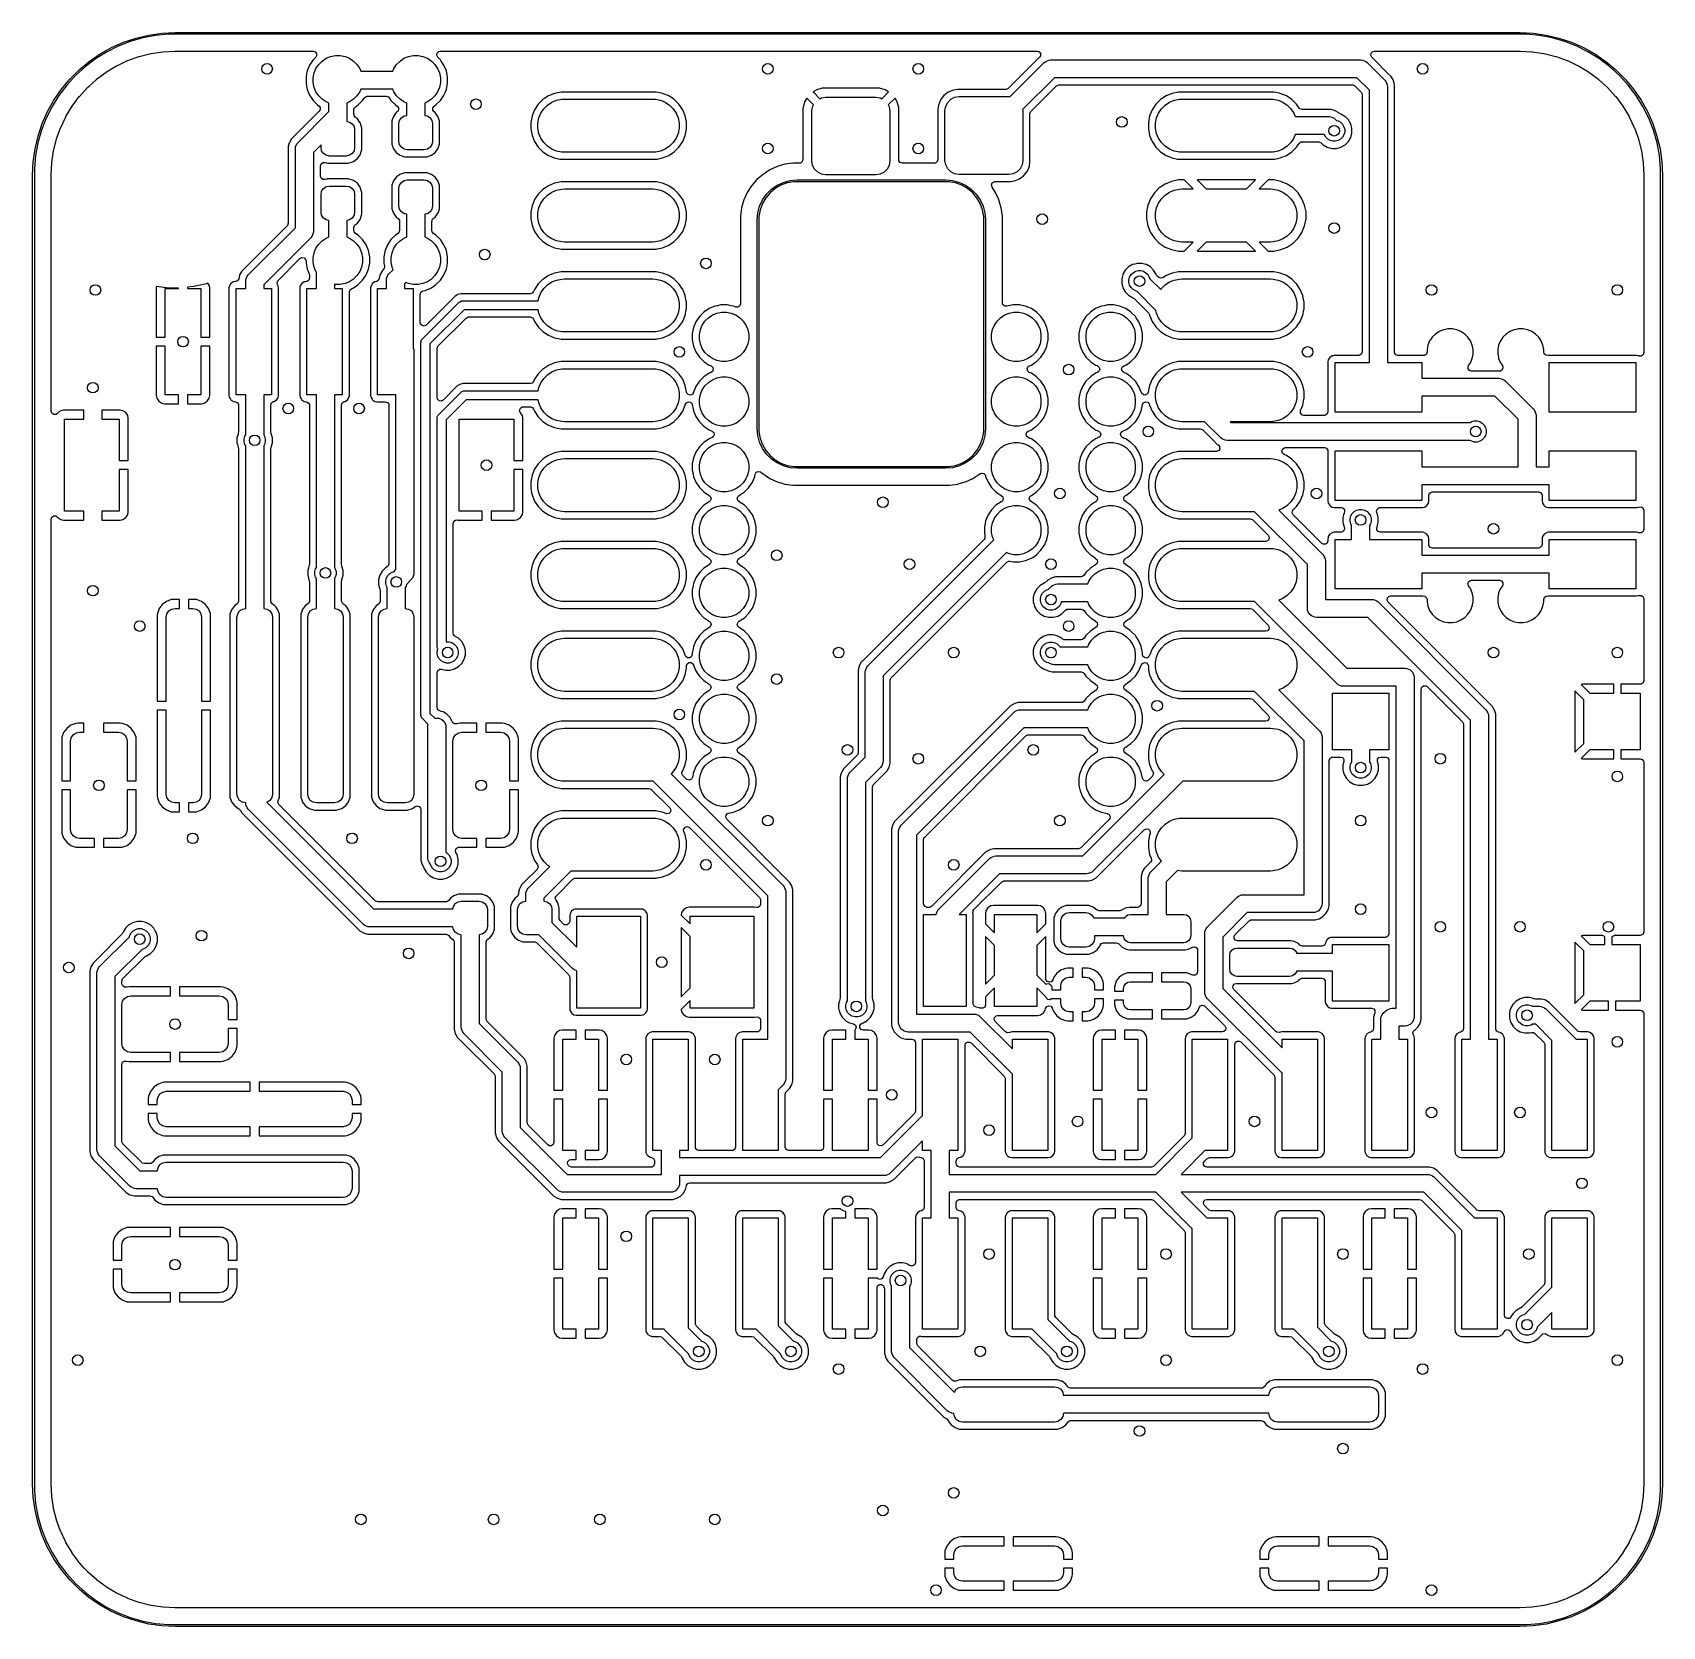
# Model space of a CAD drawing. Header units: inches. Extents: x 0.47 to 2.28, y -2.25 to -0.47.
import ezdxf

# ---------------------------------------------------------------- set-up
doc = ezdxf.new("R2010")
doc.units = ezdxf.units.IN
doc.header["$MEASUREMENT"] = 0
doc.layers.add('F.Cu', color=13, linetype='CONTINUOUS', true_color=0xc83434)

msp = doc.modelspace()

# ---------------------------------------------------------------- linework, layer by layer
at = {"layer": 'F.Cu', "linetype": 'CONTINUOUS'}
for p, q in [((0.5465, -0.4952), (0.5593, -0.4881)), ((0.5666, -0.4866), (0.5537, -0.4931)), ((0.5593, -0.4881), (0.5727, -0.4822)), ((0.5801, -0.4814), (0.5666, -0.4866)), ((0.5727, -0.4822), (0.5866, -0.4775)), ((0.5941, -0.4774), (0.5801, -0.4814)), ((0.5866, -0.4775), (0.6008, -0.4742)), ((0.6083, -0.4748), (0.5941, -0.4774)), ((0.6008, -0.4742), (0.6153, -0.4721)), ((0.6227, -0.4734), (0.6083, -0.4748)), ((0.6153, -0.4721), (0.6299, -0.4715)), ((0.6299, -0.4734), (0.6227, -0.4734)), ((0.6299, -0.4715), (2.126, -0.4715)), ((2.126, -0.4734), (0.6299, -0.4734)), ((2.126, -0.4715), (2.1406, -0.4721)), ((2.1332, -0.4734), (2.126, -0.4734)), ((2.1476, -0.4748), (2.1332, -0.4734)), ((2.1406, -0.4721), (2.1551, -0.4742)), ((2.1619, -0.4774), (2.1476, -0.4748)), ((2.1551, -0.4742), (2.1694, -0.4775)), ((2.1758, -0.4814), (2.1619, -0.4774)), ((2.1694, -0.4775), (2.1832, -0.4822)), ((2.1893, -0.4866), (2.1758, -0.4814)), ((2.1832, -0.4822), (2.1966, -0.4881)), ((2.2022, -0.4931), (2.1893, -0.4866)), ((2.1966, -0.4881), (2.2094, -0.4952)), ((0.5232, -0.5128), (0.5344, -0.5035)), ((0.5414, -0.5007), (0.5298, -0.5094)), ((0.5344, -0.5035), (0.5465, -0.4952)), ((0.5537, -0.4931), (0.5414, -0.5007)), ((0.5651, -0.5083), (0.577, -0.5027)), ((0.577, -0.5027), (0.5774, -0.5026)), ((0.5774, -0.5026), (0.5897, -0.4981)), ((0.5897, -0.4981), (0.5901, -0.498)), ((0.5901, -0.498), (0.6029, -0.4948)), ((0.6029, -0.4948), (0.6032, -0.4948)), ((0.6032, -0.4948), (0.6162, -0.4928)), ((0.6162, -0.4928), (0.6166, -0.4928)), ((0.6166, -0.4928), (0.6298, -0.4922)), ((0.6298, -0.4922), (0.63, -0.4921)), ((0.63, -0.4921), (0.6325, -0.4921)), ((0.6325, -0.4921), (0.7836, -0.4921)), ((0.7796, -0.5076), (0.7769, -0.5141)), ((0.7835, -0.5018), (0.7796, -0.5076)), ((0.7796, -0.5076), (0.7796, -0.5076)), ((0.7864, -0.4989), (0.7835, -0.5018)), ((0.7835, -0.5018), (0.7835, -0.5018)), ((0.7836, -0.4921), (0.7859, -0.4929)), ((0.7859, -0.4929), (0.7874, -0.4949)), ((0.7874, -0.4973), (0.7864, -0.4989)), ((0.7867, -0.5114), (0.7897, -0.5069)), ((0.7874, -0.4949), (0.7874, -0.4973)), ((0.7897, -0.5069), (0.7935, -0.5031)), ((0.7935, -0.5031), (0.798, -0.5001)), ((0.798, -0.5001), (0.803, -0.498)), ((0.803, -0.498), (0.8083, -0.497)), ((0.8083, -0.497), (0.8137, -0.497)), ((0.8137, -0.497), (0.819, -0.498)), ((0.819, -0.498), (0.824, -0.5001)), ((0.824, -0.5001), (0.8285, -0.5031)), ((0.8285, -0.5031), (0.8323, -0.5069)), ((0.8323, -0.5069), (0.8353, -0.5114)), ((0.8733, -0.5114), (0.8763, -0.5069)), ((0.8763, -0.5069), (0.8802, -0.5031)), ((0.8802, -0.5031), (0.8846, -0.5001)), ((0.8846, -0.5001), (0.8896, -0.498)), ((0.8896, -0.498), (0.8949, -0.497)), ((0.8949, -0.497), (0.9003, -0.497)), ((0.9003, -0.497), (0.9056, -0.498)), ((0.9056, -0.498), (0.9106, -0.5001)), ((0.9106, -0.5001), (0.9151, -0.5031)), ((0.9151, -0.5031), (0.9189, -0.5069)), ((0.9189, -0.5069), (0.9219, -0.5114)), ((0.9211, -0.4967), (0.9215, -0.4943)), ((0.9222, -0.4989), (0.9211, -0.4967)), ((0.9215, -0.4943), (0.9232, -0.4926)), ((0.9252, -0.5018), (0.9222, -0.4989)), ((0.9232, -0.4926), (0.925, -0.4921)), ((0.925, -0.4921), (1.5888, -0.4921)), ((0.9261, -0.5033), (0.9252, -0.5018)), ((0.9291, -0.5076), (0.9261, -0.5033)), ((0.9317, -0.5141), (0.9291, -0.5076)), ((0.9291, -0.5076), (0.9291, -0.5076)), ((0.9291, -0.5076), (0.9291, -0.5076)), ((1.5896, -0.5008), (1.5568, -0.5337)), ((1.5587, -0.5429), (1.5969, -0.5047)), ((1.5888, -0.4921), (1.5911, -0.4929)), ((1.5916, -0.4989), (1.5896, -0.5008)), ((1.5896, -0.5008), (1.5896, -0.5008)), ((1.5896, -0.5008), (1.5896, -0.5008)), ((1.5911, -0.4929), (1.5925, -0.4949)), ((1.5925, -0.4973), (1.5916, -0.4989)), ((1.5925, -0.4949), (1.5925, -0.4973)), ((1.5969, -0.5047), (1.5984, -0.5035)), ((1.5984, -0.5035), (1.602, -0.502)), ((1.602, -0.502), (1.6039, -0.5018)), ((1.6039, -0.5018), (1.9488, -0.5018)), ((1.9488, -0.5018), (1.9508, -0.502)), ((1.9508, -0.502), (1.9544, -0.5035)), ((1.9544, -0.5035), (1.9544, -0.5035)), ((1.9544, -0.5035), (1.9559, -0.5047)), ((1.9559, -0.5047), (1.9756, -0.5244)), ((1.9601, -0.4967), (1.9605, -0.4943)), ((1.9612, -0.4989), (1.9601, -0.4967)), ((1.9605, -0.4943), (1.9622, -0.4926)), ((1.9631, -0.5008), (1.9612, -0.4989)), ((1.9622, -0.4926), (1.964, -0.4921)), ((1.9795, -0.5172), (1.9631, -0.5008)), ((1.9631, -0.5008), (1.9631, -0.5008)), ((1.964, -0.4921), (2.1234, -0.4921)), ((2.1234, -0.4921), (2.1259, -0.4921)), ((2.1259, -0.4921), (2.1261, -0.4922)), ((2.1261, -0.4922), (2.1393, -0.4928)), ((2.1393, -0.4928), (2.1397, -0.4928)), ((2.1397, -0.4928), (2.1527, -0.4948)), ((2.1527, -0.4948), (2.1531, -0.4948)), ((2.1531, -0.4948), (2.1658, -0.498)), ((2.1658, -0.498), (2.1662, -0.4981)), ((2.1662, -0.4981), (2.1785, -0.5026)), ((2.1785, -0.5026), (2.1789, -0.5027)), ((2.1789, -0.5027), (2.1908, -0.5083)), ((2.2145, -0.5007), (2.2022, -0.4931)), ((2.2094, -0.4952), (2.2215, -0.5035)), ((2.2261, -0.5094), (2.2145, -0.5007)), ((2.2215, -0.5035), (2.2327, -0.5128)), ((0.5035, -0.5344), (0.5128, -0.5232)), ((0.5191, -0.5191), (0.5094, -0.5298)), ((0.5128, -0.5232), (0.5232, -0.5128)), ((0.5298, -0.5094), (0.5191, -0.5191)), ((0.5343, -0.5309), (0.5424, -0.5235)), ((0.5424, -0.5235), (0.5427, -0.5233)), ((0.5427, -0.5233), (0.5532, -0.5155)), ((0.5532, -0.5155), (0.5535, -0.5153)), ((0.5535, -0.5153), (0.5648, -0.5085)), ((0.5648, -0.5085), (0.5651, -0.5083)), ((0.7763, -0.5172), (0.7756, -0.5209)), ((0.7756, -0.5209), (0.7756, -0.5279)), ((0.7769, -0.5141), (0.7763, -0.5172)), ((0.7836, -0.5217), (0.7847, -0.5164)), ((0.7836, -0.5271), (0.7836, -0.5217)), ((0.7847, -0.5164), (0.7867, -0.5114)), ((0.8353, -0.5114), (0.8366, -0.5144)), ((0.8366, -0.5144), (0.8721, -0.5144)), ((0.8721, -0.5144), (0.8733, -0.5114)), ((0.9219, -0.5114), (0.924, -0.5164)), ((0.924, -0.5164), (0.9251, -0.5217)), ((0.9251, -0.5217), (0.9251, -0.5271)), ((0.9331, -0.5209), (0.9317, -0.5141)), ((0.9331, -0.5279), (0.9331, -0.5209)), ((1.6081, -0.5218), (1.5728, -0.5571)), ((1.9447, -0.5218), (1.6081, -0.5218)), ((1.9585, -0.5356), (1.9447, -0.5218)), ((1.9756, -0.5244), (1.9768, -0.5259)), ((1.9828, -0.5205), (1.9795, -0.5172)), ((1.9795, -0.5172), (1.9795, -0.5172)), ((1.9837, -0.522), (1.9828, -0.5205)), ((1.9852, -0.5246), (1.9837, -0.522)), ((1.9853, -0.5251), (1.9852, -0.5246)), ((1.9861, -0.5279), (1.9853, -0.5251)), ((1.9853, -0.5251), (1.9853, -0.5251)), ((2.1908, -0.5083), (2.1911, -0.5085)), ((2.1911, -0.5085), (2.1967, -0.5119)), ((2.1967, -0.5119), (2.2024, -0.5153)), ((2.2024, -0.5153), (2.2027, -0.5155)), ((2.2027, -0.5155), (2.2132, -0.5233)), ((2.2132, -0.5233), (2.2135, -0.5235)), ((2.2135, -0.5235), (2.2233, -0.5324)), ((2.2368, -0.5191), (2.2261, -0.5094)), ((2.2327, -0.5128), (2.2431, -0.5232)), ((2.2465, -0.5298), (2.2368, -0.5191)), ((2.2431, -0.5232), (2.2524, -0.5344)), ((0.5007, -0.5414), (0.4931, -0.5537)), ((0.4952, -0.5465), (0.5035, -0.5344)), ((0.5094, -0.5298), (0.5007, -0.5414)), ((0.5155, -0.5532), (0.5233, -0.5427)), ((0.5233, -0.5427), (0.5235, -0.5424)), ((0.5235, -0.5424), (0.5324, -0.5326)), ((0.5324, -0.5326), (0.5326, -0.5324)), ((0.5326, -0.5324), (0.5343, -0.5309)), ((0.7756, -0.5279), (0.7762, -0.5309)), ((0.7762, -0.5309), (0.7769, -0.5346)), ((0.7769, -0.5346), (0.7769, -0.5348)), ((0.7769, -0.5348), (0.7772, -0.5354)), ((0.7772, -0.5354), (0.7796, -0.5412)), ((0.7796, -0.5412), (0.7796, -0.5412)), ((0.7796, -0.5412), (0.7828, -0.546)), ((0.7847, -0.5324), (0.7836, -0.5271)), ((0.7867, -0.5374), (0.7847, -0.5324)), ((0.7897, -0.5419), (0.7867, -0.5374)), ((0.7935, -0.5457), (0.7897, -0.5419)), ((0.8323, -0.5419), (0.8285, -0.5457)), ((0.8353, -0.5374), (0.8323, -0.5419)), ((0.8366, -0.5344), (0.8353, -0.5374)), ((0.8721, -0.5344), (0.8366, -0.5344)), ((0.8405, -0.5441), (0.8424, -0.5425)), ((0.8424, -0.5425), (0.8438, -0.5423)), ((0.8438, -0.5423), (0.8648, -0.5423)), ((0.8648, -0.5423), (0.8672, -0.5431)), ((0.8672, -0.5431), (0.8681, -0.5441)), ((0.8733, -0.5374), (0.8721, -0.5344)), ((0.8763, -0.5419), (0.8733, -0.5374)), ((0.8802, -0.5457), (0.8763, -0.5419)), ((0.9189, -0.5419), (0.9151, -0.5457)), ((0.9219, -0.5374), (0.9189, -0.5419)), ((0.924, -0.5324), (0.9219, -0.5374)), ((0.9251, -0.5271), (0.924, -0.5324)), ((0.9252, -0.547), (0.9286, -0.5419)), ((0.9286, -0.5419), (0.9291, -0.5412)), ((0.9291, -0.5412), (0.9306, -0.5375)), ((0.9291, -0.5412), (0.9291, -0.5412)), ((0.9291, -0.5412), (0.9291, -0.5412)), ((0.9306, -0.5375), (0.9317, -0.5348)), ((0.9317, -0.5348), (0.9331, -0.5279)), ((1.0453, -0.5419), (1.0413, -0.5446)), ((1.0521, -0.5391), (1.0453, -0.5419)), ((1.0593, -0.5376), (1.0521, -0.5391)), ((1.0521, -0.5391), (1.0521, -0.5391)), ((1.0521, -0.5391), (1.0521, -0.5391)), ((1.1651, -0.5376), (1.0593, -0.5376)), ((1.0593, -0.5376), (1.0593, -0.5376)), ((1.1716, -0.5389), (1.1651, -0.5376)), ((1.1651, -0.5376), (1.1651, -0.5376)), ((1.1723, -0.5391), (1.1716, -0.5389)), ((1.1791, -0.5419), (1.1723, -0.5391)), ((1.1796, -0.5422), (1.1791, -0.5419)), ((1.1791, -0.5419), (1.1791, -0.5419)), ((1.1791, -0.5419), (1.1791, -0.5419)), ((1.1791, -0.5419), (1.1791, -0.5419)), ((1.1831, -0.5446), (1.1796, -0.5422)), ((1.1796, -0.5422), (1.1796, -0.5422)), ((1.3437, -0.5351), (1.3397, -0.5375)), ((1.3397, -0.5375), (1.3472, -0.545)), ((1.3499, -0.5333), (1.3437, -0.5351)), ((1.3437, -0.5351), (1.3437, -0.5351)), ((1.3491, -0.544), (1.3539, -0.5432)), ((1.3513, -0.5332), (1.3499, -0.5333)), ((1.3499, -0.5333), (1.3499, -0.5333)), ((1.4121, -0.5332), (1.3513, -0.5332)), ((1.3513, -0.5332), (1.3513, -0.5332)), ((1.3539, -0.5432), (1.4095, -0.5432)), ((1.4095, -0.5432), (1.4143, -0.544)), ((1.4136, -0.5333), (1.4121, -0.5332)), ((1.4197, -0.5351), (1.4136, -0.5333)), ((1.4136, -0.5333), (1.4136, -0.5333)), ((1.4162, -0.545), (1.4237, -0.5375)), ((1.4237, -0.5375), (1.4197, -0.5351)), ((1.4197, -0.5351), (1.4197, -0.5351)), ((1.4852, -0.5415), (1.4815, -0.5464)), ((1.4901, -0.5378), (1.4852, -0.5415)), ((1.4852, -0.5415), (1.4852, -0.5415)), ((1.4958, -0.5354), (1.4901, -0.5378)), ((1.4928, -0.5457), (1.4971, -0.5435)), ((1.5003, -0.5348), (1.4958, -0.5354)), ((1.4971, -0.5435), (1.5019, -0.5427)), ((1.554, -0.5348), (1.5003, -0.5348)), ((1.5019, -0.5427), (1.5575, -0.5427)), ((1.5546, -0.5348), (1.554, -0.5348)), ((1.5568, -0.5337), (1.5546, -0.5348)), ((1.5575, -0.5427), (1.5587, -0.5429)), ((1.5821, -0.559), (1.6102, -0.5309)), ((1.6102, -0.5309), (1.6124, -0.5298)), ((1.6124, -0.5298), (1.613, -0.5297)), ((1.613, -0.5297), (1.9398, -0.5297)), ((1.7323, -0.5419), (1.7283, -0.5446)), ((1.7391, -0.5391), (1.7323, -0.5419)), ((1.7463, -0.5376), (1.7391, -0.5391)), ((1.7391, -0.5391), (1.7391, -0.5391)), ((1.7391, -0.5391), (1.7391, -0.5391)), ((1.8521, -0.5376), (1.7463, -0.5376)), ((1.7463, -0.5376), (1.7463, -0.5376)), ((1.8586, -0.5389), (1.8521, -0.5376)), ((1.8521, -0.5376), (1.8521, -0.5376)), ((1.8593, -0.5391), (1.8586, -0.5389)), ((1.8662, -0.5419), (1.8593, -0.5391)), ((1.8723, -0.546), (1.8662, -0.5419)), ((1.9398, -0.5297), (1.9421, -0.5305)), ((1.9421, -0.5305), (1.9426, -0.5309)), ((1.9426, -0.5309), (1.9495, -0.5378)), ((1.9495, -0.5378), (1.9506, -0.5399)), ((1.9506, -0.5399), (1.9506, -0.5405)), ((1.9506, -0.5405), (1.9506, -0.8267)), ((1.9585, -0.8386), (1.9585, -0.5356)), ((1.9768, -0.5259), (1.9768, -0.5259)), ((1.9768, -0.5259), (1.9768, -0.5259)), ((1.9768, -0.5259), (1.9783, -0.5295)), ((1.9783, -0.5295), (1.9783, -0.5295)), ((1.9783, -0.5295), (1.9785, -0.5315)), ((1.9785, -0.5315), (1.9785, -0.8386)), ((1.9864, -0.5291), (1.9861, -0.5279)), ((1.9864, -0.5342), (1.9864, -0.5291)), ((1.9864, -0.5291), (1.9864, -0.5291)), ((1.9864, -0.8267), (1.9864, -0.5342)), ((1.9864, -0.5342), (1.9864, -0.5342)), ((2.2233, -0.5324), (2.2235, -0.5326)), ((2.2235, -0.5326), (2.2324, -0.5424)), ((2.2324, -0.5424), (2.2326, -0.5427)), ((2.2326, -0.5427), (2.2404, -0.5532)), ((2.2552, -0.5414), (2.2465, -0.5298)), ((2.2524, -0.5344), (2.2607, -0.5465)), ((2.2628, -0.5537), (2.2552, -0.5414)), ((0.4822, -0.5727), (0.4881, -0.5593)), ((0.4931, -0.5537), (0.4866, -0.5666)), ((0.4881, -0.5593), (0.4952, -0.5465)), ((0.5085, -0.5648), (0.5153, -0.5535)), ((0.5153, -0.5535), (0.5155, -0.5532)), ((0.7903, -0.5588), (0.7628, -0.5863)), ((0.7667, -0.5936), (0.801, -0.5592)), ((0.7828, -0.546), (0.7835, -0.547)), ((0.7835, -0.547), (0.7884, -0.5519)), ((0.7884, -0.5519), (0.7897, -0.5528)), ((0.7897, -0.5528), (0.7912, -0.5547)), ((0.7913, -0.5571), (0.7903, -0.5588)), ((0.7912, -0.5547), (0.7913, -0.5571)), ((0.798, -0.5487), (0.7935, -0.5457)), ((0.801, -0.55), (0.798, -0.5487)), ((0.801, -0.5592), (0.801, -0.55)), ((0.824, -0.5487), (0.821, -0.55)), ((0.821, -0.55), (0.821, -0.5705)), ((0.8285, -0.5457), (0.824, -0.5487)), ((0.8289, -0.5572), (0.8297, -0.5549)), ((0.8289, -0.5608), (0.8289, -0.5572)), ((0.8289, -0.5626), (0.8289, -0.5608)), ((0.8289, -0.5608), (0.8289, -0.5608)), ((0.8297, -0.5549), (0.8307, -0.5539)), ((0.8307, -0.5539), (0.8316, -0.5533)), ((0.8316, -0.5533), (0.8336, -0.5519)), ((0.8336, -0.5519), (0.8386, -0.547)), ((0.8386, -0.547), (0.8405, -0.5441)), ((0.8681, -0.5441), (0.8701, -0.547)), ((0.8701, -0.547), (0.8701, -0.547)), ((0.8701, -0.547), (0.875, -0.5519)), ((0.876, -0.5605), (0.8729, -0.5647)), ((0.875, -0.5519), (0.8769, -0.5532)), ((0.8771, -0.5597), (0.876, -0.5605)), ((0.876, -0.5605), (0.876, -0.5605)), ((0.8769, -0.5532), (0.8784, -0.5551)), ((0.8772, -0.5596), (0.8771, -0.5597)), ((0.8785, -0.5576), (0.8772, -0.5596)), ((0.8784, -0.5551), (0.8785, -0.5576)), ((0.8846, -0.5487), (0.8802, -0.5457)), ((0.8876, -0.55), (0.8846, -0.5487)), ((0.8876, -0.5636), (0.8876, -0.55)), ((0.9106, -0.5487), (0.9076, -0.55)), ((0.9076, -0.55), (0.9076, -0.5636)), ((0.9151, -0.5457), (0.9106, -0.5487)), ((0.9168, -0.5552), (0.9182, -0.5533)), ((0.9168, -0.5577), (0.9168, -0.5552)), ((0.9182, -0.5597), (0.9168, -0.5577)), ((0.9182, -0.5533), (0.9183, -0.5532)), ((0.9193, -0.5605), (0.9182, -0.5597)), ((0.9183, -0.5532), (0.9202, -0.5519)), ((0.9224, -0.5647), (0.9193, -0.5605)), ((0.9193, -0.5605), (0.9193, -0.5605)), ((0.9202, -0.5519), (0.9252, -0.547)), ((1.0298, -0.5573), (1.027, -0.5641)), ((1.0339, -0.5512), (1.0298, -0.5573)), ((1.0391, -0.546), (1.0339, -0.5512)), ((1.0339, -0.5512), (1.0339, -0.5512)), ((1.0339, -0.5512), (1.0339, -0.5512)), ((1.0347, -0.5665), (1.037, -0.5611)), ((1.037, -0.5611), (1.0402, -0.5563)), ((1.0413, -0.5446), (1.0391, -0.546)), ((1.0402, -0.5563), (1.0443, -0.5522)), ((1.0443, -0.5522), (1.0491, -0.549)), ((1.0491, -0.549), (1.0544, -0.5468)), ((1.0544, -0.5468), (1.0601, -0.5457)), ((1.0601, -0.5457), (1.063, -0.5455)), ((1.063, -0.5455), (1.1614, -0.5455)), ((1.1614, -0.5455), (1.1643, -0.5457)), ((1.1643, -0.5457), (1.17, -0.5468)), ((1.17, -0.5468), (1.1753, -0.549)), ((1.1753, -0.549), (1.1801, -0.5522)), ((1.1801, -0.5522), (1.1842, -0.5563)), ((1.1853, -0.546), (1.1831, -0.5446)), ((1.1842, -0.5563), (1.1875, -0.5611)), ((1.1905, -0.5512), (1.1853, -0.546)), ((1.1875, -0.5611), (1.1897, -0.5665)), ((1.1946, -0.5573), (1.1905, -0.5512)), ((1.1974, -0.5641), (1.1946, -0.5573)), ((1.3285, -0.5547), (1.3284, -0.5561)), ((1.3284, -0.5561), (1.3284, -0.6128)), ((1.3303, -0.5485), (1.3285, -0.5547)), ((1.3285, -0.5547), (1.3285, -0.5547)), ((1.3326, -0.5446), (1.3303, -0.5485)), ((1.3303, -0.5485), (1.3303, -0.5485)), ((1.3401, -0.552), (1.3326, -0.5446)), ((1.3384, -0.5587), (1.3392, -0.5539)), ((1.3384, -0.6144), (1.3384, -0.5587)), ((1.3392, -0.5539), (1.3401, -0.552)), ((1.3472, -0.545), (1.3491, -0.544)), ((1.4143, -0.544), (1.4162, -0.545)), ((1.4308, -0.5446), (1.4233, -0.552)), ((1.4233, -0.552), (1.4243, -0.5539)), ((1.4243, -0.5539), (1.425, -0.5587)), ((1.425, -0.5587), (1.425, -0.6144)), ((1.4331, -0.5485), (1.4308, -0.5446)), ((1.4349, -0.5547), (1.4331, -0.5485)), ((1.435, -0.5561), (1.4349, -0.5547)), ((1.4349, -0.5547), (1.4349, -0.5547)), ((1.435, -0.6128), (1.435, -0.5561)), ((1.435, -0.5561), (1.435, -0.5561)), ((1.4791, -0.5521), (1.4785, -0.5567)), ((1.4785, -0.5567), (1.4785, -0.6128)), ((1.4815, -0.5464), (1.4791, -0.5521)), ((1.4864, -0.5582), (1.4872, -0.5534)), ((1.4864, -0.6139), (1.4864, -0.5582)), ((1.4872, -0.5534), (1.4894, -0.5491)), ((1.4894, -0.5491), (1.4928, -0.5457)), ((1.5728, -0.5571), (1.573, -0.5582)), ((1.573, -0.5582), (1.573, -0.6139)), ((1.5809, -0.5618), (1.5817, -0.5595)), ((1.5809, -0.5714), (1.5809, -0.5618)), ((1.5817, -0.5595), (1.5821, -0.559)), ((1.7168, -0.5573), (1.714, -0.5641)), ((1.7209, -0.5512), (1.7168, -0.5573)), ((1.7261, -0.546), (1.7209, -0.5512)), ((1.7209, -0.5512), (1.7209, -0.5512)), ((1.7209, -0.5512), (1.7209, -0.5512)), ((1.7217, -0.5665), (1.724, -0.5611)), ((1.724, -0.5611), (1.7272, -0.5563)), ((1.7283, -0.5446), (1.7261, -0.546)), ((1.7272, -0.5563), (1.7313, -0.5522)), ((1.7313, -0.5522), (1.7361, -0.549)), ((1.7361, -0.549), (1.7414, -0.5468)), ((1.7414, -0.5468), (1.7471, -0.5457)), ((1.7471, -0.5457), (1.75, -0.5455)), ((1.75, -0.5455), (1.8484, -0.5455)), ((1.8484, -0.5455), (1.8513, -0.5457)), ((1.8513, -0.5457), (1.857, -0.5468)), ((1.857, -0.5468), (1.8623, -0.549)), ((1.8623, -0.549), (1.8672, -0.5522)), ((1.8672, -0.5522), (1.8713, -0.5563)), ((1.8713, -0.5563), (1.8745, -0.5611)), ((1.8775, -0.5512), (1.8723, -0.546)), ((1.8745, -0.5611), (1.8761, -0.565)), ((1.8803, -0.5554), (1.8775, -0.5512)), ((1.8775, -0.5512), (1.8775, -0.5512)), ((1.8813, -0.5564), (1.8803, -0.5554)), ((1.8836, -0.5571), (1.8813, -0.5564)), ((1.911, -0.5571), (1.8836, -0.5571)), ((1.9113, -0.5571), (1.911, -0.5571)), ((1.911, -0.5571), (1.911, -0.5571)), ((1.916, -0.5571), (1.9113, -0.5571)), ((1.9196, -0.5581), (1.916, -0.5571)), ((1.916, -0.5571), (1.916, -0.5571)), ((1.9205, -0.5584), (1.9196, -0.5581)), ((1.9246, -0.5607), (1.9205, -0.5584)), ((1.9205, -0.5584), (1.9205, -0.5584)), ((1.9205, -0.5584), (1.9205, -0.5584)), ((1.9252, -0.5614), (1.9246, -0.5607)), ((1.9246, -0.5607), (1.9246, -0.5607)), ((1.9267, -0.5622), (1.9252, -0.5614)), ((2.2404, -0.5532), (2.2406, -0.5535)), ((2.2406, -0.5535), (2.2474, -0.5648)), ((2.2607, -0.5465), (2.2678, -0.5593)), ((2.2693, -0.5666), (2.2628, -0.5537)), ((2.2678, -0.5593), (2.2737, -0.5727)), ((0.4814, -0.5801), (0.4774, -0.5941)), ((0.4775, -0.5866), (0.4822, -0.5727)), ((0.4866, -0.5666), (0.4814, -0.5801)), ((0.4981, -0.5897), (0.5026, -0.5774)), ((0.5026, -0.5774), (0.5027, -0.577)), ((0.5027, -0.577), (0.5083, -0.5651)), ((0.5083, -0.5651), (0.5085, -0.5648)), ((0.821, -0.5705), (0.824, -0.5711)), ((0.824, -0.5711), (0.827, -0.5731)), ((0.827, -0.5731), (0.829, -0.5761)), ((0.8291, -0.5638), (0.8289, -0.5626)), ((0.829, -0.5761), (0.8297, -0.5797)), ((0.8305, -0.5658), (0.8291, -0.5638)), ((0.8297, -0.5797), (0.8297, -0.5994)), ((0.8327, -0.5674), (0.8305, -0.5658)), ((0.8356, -0.5714), (0.8327, -0.5674)), ((0.8327, -0.5674), (0.8327, -0.5674)), ((0.8358, -0.5716), (0.8356, -0.5714)), ((0.8375, -0.5765), (0.8358, -0.5716)), ((0.8376, -0.5776), (0.8375, -0.5765)), ((0.8376, -0.6015), (0.8376, -0.5776)), ((0.8712, -0.5696), (0.871, -0.5708)), ((0.871, -0.5708), (0.871, -0.5946)), ((0.8715, -0.5686), (0.8712, -0.5696)), ((0.8729, -0.5647), (0.8715, -0.5686)), ((0.8729, -0.5647), (0.8729, -0.5647)), ((0.8789, -0.5728), (0.8796, -0.5693)), ((0.8789, -0.5925), (0.8789, -0.5728)), ((0.8796, -0.5693), (0.8817, -0.5662)), ((0.8817, -0.5662), (0.8847, -0.5642)), ((0.8847, -0.5642), (0.8876, -0.5636)), ((0.9076, -0.5636), (0.9106, -0.5642)), ((0.9106, -0.5642), (0.9136, -0.5662)), ((0.9136, -0.5662), (0.9156, -0.5693)), ((0.9156, -0.5693), (0.9163, -0.5728)), ((0.9163, -0.5728), (0.9163, -0.5925)), ((0.9241, -0.5696), (0.9224, -0.5647)), ((0.9224, -0.5647), (0.9224, -0.5647)), ((0.9242, -0.5708), (0.9241, -0.5696)), ((0.9242, -0.5714), (0.9242, -0.5708)), ((0.9242, -0.5946), (0.9242, -0.5714)), ((1.027, -0.5641), (1.0256, -0.5714)), ((1.0256, -0.5714), (1.0256, -0.5787)), ((1.0256, -0.5787), (1.027, -0.586)), ((1.027, -0.5641), (1.027, -0.5641)), ((1.027, -0.5641), (1.027, -0.5641)), ((1.0336, -0.5721), (1.0347, -0.5665)), ((1.0336, -0.5779), (1.0336, -0.5721)), ((1.0347, -0.5836), (1.0336, -0.5779)), ((1.1897, -0.5665), (1.1908, -0.5721)), ((1.1908, -0.5779), (1.1897, -0.5836)), ((1.1908, -0.5721), (1.1908, -0.5779)), ((1.1981, -0.5674), (1.1974, -0.5641)), ((1.1974, -0.586), (1.1988, -0.5787)), ((1.1987, -0.5708), (1.1981, -0.5674)), ((1.1988, -0.5714), (1.1987, -0.5708)), ((1.1988, -0.5787), (1.1988, -0.5714)), ((1.5809, -0.6154), (1.5809, -0.5714)), ((1.714, -0.5641), (1.7126, -0.5714)), ((1.7126, -0.5714), (1.7126, -0.5787)), ((1.7126, -0.5787), (1.714, -0.586)), ((1.714, -0.5641), (1.714, -0.5641)), ((1.714, -0.5641), (1.714, -0.5641)), ((1.7206, -0.5721), (1.7217, -0.5665)), ((1.7206, -0.5779), (1.7206, -0.5721)), ((1.7217, -0.5836), (1.7206, -0.5779)), ((1.8761, -0.565), (1.9136, -0.565)), ((1.9136, -0.565), (1.9156, -0.5652)), ((1.9156, -0.5652), (1.9192, -0.5667)), ((1.9192, -0.5667), (1.9192, -0.5667)), ((1.9192, -0.5667), (1.9207, -0.568)), ((1.9207, -0.568), (1.922, -0.5693)), ((1.922, -0.5693), (1.9238, -0.5698)), ((1.9238, -0.5698), (1.9265, -0.5713)), ((1.9265, -0.5713), (1.9287, -0.5735)), ((1.9269, -0.5623), (1.9267, -0.5622)), ((1.9267, -0.5622), (1.9267, -0.5622)), ((1.9312, -0.5648), (1.9269, -0.5623)), ((1.9269, -0.5623), (1.9269, -0.5623)), ((1.9269, -0.5623), (1.9269, -0.5623)), ((1.9269, -0.5623), (1.9269, -0.5623)), ((1.9287, -0.5735), (1.9302, -0.5762)), ((1.9302, -0.5762), (1.931, -0.5792)), ((1.931, -0.5792), (1.931, -0.5823)), ((1.9314, -0.5649), (1.9312, -0.5648)), ((1.9351, -0.5686), (1.9314, -0.5649)), ((1.9368, -0.5716), (1.9351, -0.5686)), ((1.9351, -0.5686), (1.9351, -0.5686)), ((1.9377, -0.5731), (1.9368, -0.5716)), ((1.939, -0.5781), (1.9377, -0.5731)), ((1.939, -0.5833), (1.939, -0.5781)), ((2.2474, -0.5648), (2.2476, -0.5651)), ((2.2476, -0.5651), (2.2532, -0.577)), ((2.2532, -0.577), (2.2533, -0.5774)), ((2.2533, -0.5774), (2.2578, -0.5897)), ((2.2745, -0.5801), (2.2693, -0.5666)), ((2.2737, -0.5727), (2.2784, -0.5866)), ((2.2785, -0.5941), (2.2745, -0.5801)), ((0.4742, -0.6008), (0.4775, -0.5866)), ((0.4774, -0.5941), (0.4748, -0.6083)), ((0.4948, -0.6029), (0.498, -0.5901)), ((0.498, -0.5901), (0.4981, -0.5897)), ((0.757, -0.5942), (0.7559, -0.5983)), ((0.7559, -0.5983), (0.7559, -0.6033)), ((0.7571, -0.5937), (0.757, -0.5942)), ((0.757, -0.5942), (0.757, -0.5942)), ((0.7595, -0.5896), (0.7571, -0.5937)), ((0.7628, -0.5863), (0.7595, -0.5896)), ((0.7595, -0.5896), (0.7595, -0.5896)), ((0.7628, -0.5863), (0.7628, -0.5863)), ((0.7628, -0.5863), (0.7628, -0.5863)), ((0.764, -0.5987), (0.7655, -0.5951)), ((0.7655, -0.5951), (0.7667, -0.5936)), ((0.7655, -0.5951), (0.7655, -0.5951)), ((0.7923, -0.5962), (0.7838, -0.6048)), ((0.7923, -0.5994), (0.7923, -0.5962)), ((0.871, -0.5946), (0.8712, -0.5958)), ((0.8712, -0.5958), (0.8729, -0.6007)), ((0.8796, -0.5961), (0.8789, -0.5925)), ((0.8817, -0.5991), (0.8796, -0.5961)), ((0.9156, -0.5961), (0.9136, -0.5991)), ((0.9163, -0.5925), (0.9156, -0.5961)), ((0.9224, -0.6007), (0.9241, -0.5958)), ((0.9241, -0.5958), (0.9242, -0.5946)), ((1.027, -0.586), (1.027, -0.586)), ((1.027, -0.586), (1.0298, -0.5928)), ((1.0298, -0.5928), (1.0339, -0.5989)), ((1.037, -0.589), (1.0347, -0.5836)), ((1.0402, -0.5938), (1.037, -0.589)), ((1.0443, -0.5979), (1.0402, -0.5938)), ((1.0491, -0.6011), (1.0443, -0.5979)), ((1.1801, -0.5979), (1.1753, -0.6011)), ((1.1842, -0.5938), (1.1801, -0.5979)), ((1.1875, -0.589), (1.1842, -0.5938)), ((1.1897, -0.5836), (1.1875, -0.589)), ((1.1905, -0.5989), (1.1946, -0.5928)), ((1.1946, -0.5928), (1.1974, -0.586)), ((1.714, -0.586), (1.714, -0.586)), ((1.714, -0.586), (1.7168, -0.5928)), ((1.7168, -0.5928), (1.7209, -0.5989)), ((1.724, -0.589), (1.7217, -0.5836)), ((1.7272, -0.5938), (1.724, -0.589)), ((1.7313, -0.5979), (1.7272, -0.5938)), ((1.7361, -0.6011), (1.7313, -0.5979)), ((1.8672, -0.5979), (1.8623, -0.6011)), ((1.8713, -0.5938), (1.8672, -0.5979)), ((1.8745, -0.589), (1.8713, -0.5938)), ((1.8761, -0.585), (1.8745, -0.589)), ((1.9083, -0.585), (1.8761, -0.585)), ((1.8775, -0.5989), (1.8791, -0.5965)), ((1.8791, -0.5965), (1.8803, -0.5947)), ((1.8803, -0.5947), (1.8822, -0.5932)), ((1.8822, -0.5932), (1.8836, -0.5929)), ((1.8836, -0.5929), (1.902, -0.5929)), ((1.902, -0.5929), (1.9043, -0.5937)), ((1.9043, -0.5937), (1.9048, -0.5941)), ((1.9048, -0.5941), (1.9072, -0.5965)), ((1.9072, -0.5965), (1.9072, -0.5965)), ((1.9072, -0.5965), (1.9117, -0.5991)), ((1.9084, -0.5852), (1.9083, -0.585)), ((1.9099, -0.5879), (1.9084, -0.5852)), ((1.9121, -0.5901), (1.9099, -0.5879)), ((1.9148, -0.5916), (1.9121, -0.5901)), ((1.9177, -0.5924), (1.9148, -0.5916)), ((1.9208, -0.5924), (1.9177, -0.5924)), ((1.9238, -0.5916), (1.9208, -0.5924)), ((1.9265, -0.5901), (1.9238, -0.5916)), ((1.9287, -0.5879), (1.9265, -0.5901)), ((1.9269, -0.5991), (1.9314, -0.5965)), ((1.9302, -0.5852), (1.9287, -0.5879)), ((1.931, -0.5823), (1.9302, -0.5852)), ((1.9314, -0.5965), (1.9351, -0.5928)), ((1.9351, -0.5928), (1.9377, -0.5883)), ((1.9377, -0.5883), (1.939, -0.5833)), ((2.2578, -0.5897), (2.2579, -0.5901)), ((2.2579, -0.5901), (2.2611, -0.6029)), ((2.2784, -0.5866), (2.2818, -0.6008)), ((2.2811, -0.6083), (2.2785, -0.5941)), ((0.4715, -0.6299), (0.4721, -0.6153)), ((0.4721, -0.6153), (0.4742, -0.6008)), ((0.4748, -0.6083), (0.4734, -0.6227)), ((0.4928, -0.6162), (0.4948, -0.6032)), ((0.4928, -0.6166), (0.4928, -0.6162)), ((0.4948, -0.6032), (0.4948, -0.6029)), ((0.7559, -0.6033), (0.7559, -0.6033)), ((0.7559, -0.6033), (0.7559, -0.6837)), ((0.7638, -0.6006), (0.764, -0.5987)), ((0.7638, -0.6886), (0.7638, -0.6006)), ((0.7838, -0.6048), (0.7838, -0.6928)), ((0.793, -0.603), (0.7923, -0.5994)), ((0.7924, -0.6174), (0.7944, -0.616)), ((0.7951, -0.606), (0.793, -0.603)), ((0.7944, -0.616), (0.7968, -0.616)), ((0.7981, -0.608), (0.7951, -0.606)), ((0.7968, -0.616), (0.7969, -0.616)), ((0.7969, -0.616), (0.7984, -0.6165)), ((0.8017, -0.6088), (0.7981, -0.608)), ((0.8204, -0.6088), (0.8017, -0.6088)), ((0.824, -0.608), (0.8204, -0.6088)), ((0.8236, -0.6165), (0.8285, -0.6148)), ((0.827, -0.606), (0.824, -0.608)), ((0.829, -0.603), (0.827, -0.606)), ((0.8285, -0.6148), (0.8327, -0.6117)), ((0.8297, -0.5994), (0.829, -0.603)), ((0.8327, -0.6117), (0.8358, -0.6076)), ((0.8358, -0.6076), (0.8375, -0.6027)), ((0.8375, -0.6027), (0.8376, -0.6015)), ((0.8729, -0.6007), (0.8729, -0.6007)), ((0.8729, -0.6007), (0.876, -0.6049)), ((0.876, -0.6049), (0.876, -0.6049)), ((0.876, -0.6049), (0.8796, -0.6076)), ((0.8796, -0.6076), (0.8801, -0.6079)), ((0.8801, -0.6079), (0.885, -0.6097)), ((0.8847, -0.6012), (0.8817, -0.5991)), ((0.8883, -0.6019), (0.8847, -0.6012)), ((0.885, -0.6097), (0.8862, -0.6098)), ((0.8862, -0.6098), (0.8862, -0.6098)), ((0.8862, -0.6098), (0.9091, -0.6098)), ((0.907, -0.6019), (0.8883, -0.6019)), ((0.9106, -0.6012), (0.907, -0.6019)), ((0.9091, -0.6098), (0.9102, -0.6097)), ((0.9091, -0.6098), (0.9091, -0.6098)), ((0.9102, -0.6097), (0.9151, -0.6079)), ((0.9136, -0.5991), (0.9106, -0.6012)), ((0.9151, -0.6079), (0.9193, -0.6049)), ((0.9193, -0.6049), (0.9224, -0.6007)), ((1.0339, -0.5989), (1.0391, -0.6041)), ((1.0391, -0.6041), (1.0453, -0.6082)), ((1.0453, -0.6082), (1.0521, -0.611)), ((1.0544, -0.6033), (1.0491, -0.6011)), ((1.0521, -0.611), (1.0579, -0.6122)), ((1.0601, -0.6044), (1.0544, -0.6033)), ((1.0579, -0.6122), (1.0593, -0.6125)), ((1.0593, -0.6125), (1.0593, -0.6125)), ((1.0593, -0.6125), (1.1651, -0.6125)), ((1.063, -0.6046), (1.0601, -0.6044)), ((1.1614, -0.6046), (1.063, -0.6046)), ((1.1643, -0.6044), (1.1614, -0.6046)), ((1.17, -0.6033), (1.1643, -0.6044)), ((1.1651, -0.6125), (1.1663, -0.6122)), ((1.1663, -0.6122), (1.1723, -0.611)), ((1.1753, -0.6011), (1.17, -0.6033)), ((1.1723, -0.611), (1.1791, -0.6082)), ((1.1791, -0.6082), (1.1853, -0.6041)), ((1.1853, -0.6041), (1.1905, -0.5989)), ((1.3276, -0.6151), (1.3257, -0.6166)), ((1.3284, -0.6128), (1.3276, -0.6151)), ((1.3392, -0.6192), (1.3384, -0.6144)), ((1.425, -0.6144), (1.4243, -0.6192)), ((1.4352, -0.614), (1.435, -0.6128)), ((1.4366, -0.616), (1.4352, -0.614)), ((1.439, -0.6168), (1.4366, -0.616)), ((1.4778, -0.6151), (1.4758, -0.6166)), ((1.4785, -0.6128), (1.4778, -0.6151)), ((1.4872, -0.6187), (1.4864, -0.6139)), ((1.573, -0.6139), (1.5723, -0.6187)), ((1.5803, -0.62), (1.5809, -0.6154)), ((1.7209, -0.5989), (1.7261, -0.6041)), ((1.7261, -0.6041), (1.7323, -0.6082)), ((1.7323, -0.6082), (1.7391, -0.611)), ((1.7414, -0.6033), (1.7361, -0.6011)), ((1.7391, -0.611), (1.7449, -0.6122)), ((1.7471, -0.6044), (1.7414, -0.6033)), ((1.7449, -0.6122), (1.7463, -0.6125)), ((1.7463, -0.6125), (1.7463, -0.6125)), ((1.7463, -0.6125), (1.8521, -0.6125)), ((1.75, -0.6046), (1.7471, -0.6044)), ((1.8484, -0.6046), (1.75, -0.6046)), ((1.8513, -0.6044), (1.8484, -0.6046)), ((1.857, -0.6033), (1.8513, -0.6044)), ((1.8521, -0.6125), (1.8533, -0.6122)), ((1.8533, -0.6122), (1.8593, -0.611)), ((1.8623, -0.6011), (1.857, -0.6033)), ((1.8593, -0.611), (1.8662, -0.6082)), ((1.8662, -0.6082), (1.8723, -0.6041)), ((1.8723, -0.6041), (1.8775, -0.5989)), ((1.9117, -0.5991), (1.9117, -0.5991)), ((1.9117, -0.5991), (1.9117, -0.5991)), ((1.9117, -0.5991), (1.9167, -0.6004)), ((1.9167, -0.6004), (1.9167, -0.6004)), ((1.9167, -0.6004), (1.9219, -0.6004)), ((1.9219, -0.6004), (1.9269, -0.5991)), ((1.9219, -0.6004), (1.9219, -0.6004)), ((2.2611, -0.6029), (2.2611, -0.6032)), ((2.2611, -0.6032), (2.2631, -0.6162)), ((2.2631, -0.6162), (2.2631, -0.6166)), ((2.2825, -0.6227), (2.2811, -0.6083)), ((2.2818, -0.6008), (2.2838, -0.6153)), ((2.2838, -0.6153), (2.2844, -0.6299)), ((0.4715, -2.0866), (0.4715, -0.6299)), ((0.4734, -0.6227), (0.4734, -0.6299)), ((0.4734, -0.6299), (0.4734, -2.0866)), ((0.4921, -0.63), (0.4922, -0.6298)), ((0.4921, -0.7553), (0.4921, -0.63)), ((0.4922, -0.6298), (0.4925, -0.6222)), ((0.4925, -0.6222), (0.4928, -0.6166)), ((0.7917, -0.6197), (0.7924, -0.6174)), ((0.7917, -0.6312), (0.7917, -0.6197)), ((0.7917, -0.6313), (0.7917, -0.6312)), ((0.7925, -0.6336), (0.7917, -0.6313)), ((0.7945, -0.635), (0.7925, -0.6336)), ((0.7984, -0.6344), (0.7969, -0.635)), ((0.7984, -0.6165), (0.7996, -0.6167)), ((0.799, -0.6344), (0.7984, -0.6344)), ((0.7996, -0.6343), (0.799, -0.6344)), ((0.7996, -0.6167), (0.7996, -0.6167)), ((0.7996, -0.6167), (0.8225, -0.6167)), ((0.8225, -0.6343), (0.7996, -0.6343)), ((0.8225, -0.6167), (0.8236, -0.6165)), ((0.8225, -0.6167), (0.8225, -0.6167)), ((0.8236, -0.6344), (0.8225, -0.6343)), ((0.8285, -0.6362), (0.8236, -0.6344)), ((0.876, -0.6324), (0.8729, -0.6365)), ((0.8801, -0.6293), (0.876, -0.6324)), ((0.876, -0.6324), (0.876, -0.6324)), ((0.885, -0.6276), (0.8801, -0.6293)), ((0.8801, -0.6293), (0.8801, -0.6293)), ((0.8852, -0.6275), (0.885, -0.6276)), ((0.8862, -0.6274), (0.8852, -0.6275)), ((0.9091, -0.6274), (0.8862, -0.6274)), ((0.9102, -0.6276), (0.9091, -0.6274)), ((0.9149, -0.6292), (0.9102, -0.6276)), ((0.9151, -0.6293), (0.9149, -0.6292)), ((0.9193, -0.6324), (0.9151, -0.6293)), ((0.9151, -0.6293), (0.9151, -0.6293)), ((0.9224, -0.6365), (0.9193, -0.6324)), ((0.9193, -0.6324), (0.9193, -0.6324)), ((1.284, -0.6292), (1.2772, -0.6351)), ((1.2916, -0.6243), (1.284, -0.6292)), ((1.284, -0.6292), (1.284, -0.6292)), ((1.2998, -0.6206), (1.2916, -0.6243)), ((1.2916, -0.6243), (1.2916, -0.6243)), ((1.3084, -0.618), (1.2998, -0.6206)), ((1.3173, -0.6168), (1.3084, -0.618)), ((1.3084, -0.618), (1.3084, -0.618)), ((1.3245, -0.6168), (1.3173, -0.6168)), ((1.3257, -0.6166), (1.3245, -0.6168)), ((1.3414, -0.6235), (1.3392, -0.6192)), ((1.3448, -0.6269), (1.3414, -0.6235)), ((1.3491, -0.6291), (1.3448, -0.6269)), ((1.3539, -0.6298), (1.3491, -0.6291)), ((1.4095, -0.6298), (1.3539, -0.6298)), ((1.4143, -0.6291), (1.4095, -0.6298)), ((1.4186, -0.6269), (1.4143, -0.6291)), ((1.4221, -0.6235), (1.4186, -0.6269)), ((1.4243, -0.6192), (1.4221, -0.6235)), ((1.4746, -0.6168), (1.439, -0.6168)), ((1.4758, -0.6166), (1.4746, -0.6168)), ((1.4894, -0.623), (1.4872, -0.6187)), ((1.4928, -0.6264), (1.4894, -0.623)), ((1.4971, -0.6286), (1.4928, -0.6264)), ((1.5019, -0.6293), (1.4971, -0.6286)), ((1.5575, -0.6293), (1.5019, -0.6293)), ((1.5623, -0.6286), (1.5575, -0.6293)), ((1.5666, -0.6264), (1.5623, -0.6286)), ((1.5636, -0.6366), (1.5693, -0.6343)), ((1.5701, -0.623), (1.5666, -0.6264)), ((1.5693, -0.6343), (1.5742, -0.6305)), ((1.5723, -0.6187), (1.5701, -0.623)), ((1.5742, -0.6305), (1.578, -0.6257)), ((1.578, -0.6257), (1.5803, -0.62)), ((2.2631, -0.6166), (2.2638, -0.6298)), ((2.2638, -0.6298), (2.2638, -0.63)), ((2.2638, -0.63), (2.2638, -0.8276)), ((2.2825, -0.6299), (2.2825, -0.6227)), ((2.2825, -2.0866), (2.2825, -0.6299)), ((2.2844, -0.6299), (2.2844, -2.0866)), ((0.7923, -0.6516), (0.793, -0.648)), ((0.7923, -0.6713), (0.7923, -0.6516)), ((0.793, -0.648), (0.7951, -0.645)), ((0.7969, -0.635), (0.7945, -0.635)), ((0.7951, -0.645), (0.7981, -0.6429)), ((0.7981, -0.6429), (0.8017, -0.6422)), ((0.8017, -0.6422), (0.8204, -0.6422)), ((0.8204, -0.6422), (0.824, -0.6429)), ((0.824, -0.6429), (0.827, -0.645)), ((0.827, -0.645), (0.829, -0.648)), ((0.8327, -0.6392), (0.8285, -0.6362)), ((0.8285, -0.6362), (0.8285, -0.6362)), ((0.829, -0.648), (0.8297, -0.6516)), ((0.8297, -0.6516), (0.8297, -0.6713)), ((0.8358, -0.6434), (0.8327, -0.6392)), ((0.8327, -0.6392), (0.8327, -0.6392)), ((0.8375, -0.6483), (0.8358, -0.6434)), ((0.8358, -0.6434), (0.8358, -0.6434)), ((0.8376, -0.6495), (0.8375, -0.6483)), ((0.8376, -0.6733), (0.8376, -0.6495)), ((0.8712, -0.6414), (0.871, -0.6426)), ((0.871, -0.6426), (0.871, -0.6664)), ((0.8729, -0.6365), (0.8712, -0.6414)), ((0.8729, -0.6365), (0.8729, -0.6365)), ((0.8789, -0.6447), (0.8796, -0.6411)), ((0.8789, -0.6644), (0.8789, -0.6447)), ((0.8796, -0.6411), (0.8817, -0.6381)), ((0.8817, -0.6381), (0.8847, -0.636)), ((0.8847, -0.636), (0.8883, -0.6353)), ((0.8883, -0.6353), (0.907, -0.6353)), ((0.907, -0.6353), (0.9106, -0.636)), ((0.9106, -0.636), (0.9136, -0.6381)), ((0.9136, -0.6381), (0.9156, -0.6411)), ((0.9156, -0.6411), (0.9163, -0.6447)), ((0.9163, -0.6447), (0.9163, -0.6644)), ((0.9241, -0.6414), (0.9224, -0.6365)), ((0.9224, -0.6365), (0.9224, -0.6365)), ((0.9242, -0.6426), (0.9241, -0.6414)), ((0.9242, -0.6664), (0.9242, -0.6426)), ((1.0339, -0.6512), (1.0298, -0.6573)), ((1.0391, -0.646), (1.0339, -0.6512)), ((1.0339, -0.6512), (1.0339, -0.6512)), ((1.0339, -0.6512), (1.0339, -0.6512)), ((1.0431, -0.6433), (1.0391, -0.646)), ((1.0402, -0.6563), (1.0443, -0.6522)), ((1.0453, -0.6419), (1.0431, -0.6433)), ((1.0443, -0.6522), (1.0491, -0.649)), ((1.0521, -0.6391), (1.0453, -0.6419)), ((1.0491, -0.649), (1.0544, -0.6468)), ((1.0593, -0.6376), (1.0521, -0.6391)), ((1.0521, -0.6391), (1.0521, -0.6391)), ((1.0521, -0.6391), (1.0521, -0.6391)), ((1.0544, -0.6468), (1.0601, -0.6457)), ((1.1651, -0.6376), (1.0593, -0.6376)), ((1.0593, -0.6376), (1.0593, -0.6376)), ((1.0601, -0.6457), (1.063, -0.6455)), ((1.063, -0.6455), (1.1614, -0.6455)), ((1.1614, -0.6455), (1.1643, -0.6457)), ((1.1643, -0.6457), (1.17, -0.6468)), ((1.1723, -0.6391), (1.1651, -0.6376)), ((1.1651, -0.6376), (1.1651, -0.6376)), ((1.17, -0.6468), (1.1753, -0.649)), ((1.1791, -0.6419), (1.1723, -0.6391)), ((1.1723, -0.6391), (1.1723, -0.6391)), ((1.1753, -0.649), (1.1801, -0.6522)), ((1.1853, -0.646), (1.1791, -0.6419)), ((1.1801, -0.6522), (1.1842, -0.6563)), ((1.1905, -0.6512), (1.1853, -0.646)), ((1.1946, -0.6573), (1.1905, -0.6512)), ((1.2664, -0.6495), (1.2627, -0.6577)), ((1.2713, -0.6419), (1.2664, -0.6495)), ((1.2664, -0.6495), (1.2664, -0.6495)), ((1.2772, -0.6351), (1.2713, -0.6419)), ((1.2713, -0.6419), (1.2713, -0.6419)), ((1.2772, -0.6351), (1.2772, -0.6351)), ((1.2835, -0.6576), (1.2879, -0.6513)), ((1.2918, -0.6497), (1.287, -0.6554)), ((1.2879, -0.6513), (1.2934, -0.6458)), ((1.2975, -0.645), (1.2918, -0.6497)), ((1.2934, -0.6458), (1.2997, -0.6414)), ((1.3039, -0.6413), (1.2975, -0.645)), ((1.2997, -0.6414), (1.3067, -0.6381)), ((1.3109, -0.6387), (1.3039, -0.6413)), ((1.3067, -0.6381), (1.3142, -0.6361)), ((1.3181, -0.6374), (1.3109, -0.6387)), ((1.3142, -0.6361), (1.3219, -0.6355)), ((1.3219, -0.6374), (1.3181, -0.6374)), ((1.3219, -0.6355), (1.4872, -0.6355)), ((1.4872, -0.6374), (1.3219, -0.6374)), ((1.4872, -0.6355), (1.4949, -0.6361)), ((1.4909, -0.6374), (1.4872, -0.6374)), ((1.4982, -0.6387), (1.4909, -0.6374)), ((1.4949, -0.6361), (1.5024, -0.6381)), ((1.5052, -0.6413), (1.4982, -0.6387)), ((1.5024, -0.6381), (1.5094, -0.6414)), ((1.5116, -0.645), (1.5052, -0.6413)), ((1.5094, -0.6414), (1.5157, -0.6458)), ((1.5172, -0.6497), (1.5116, -0.645)), ((1.5157, -0.6458), (1.5211, -0.6513)), ((1.522, -0.6554), (1.5172, -0.6497)), ((1.5211, -0.6513), (1.5256, -0.6576)), ((1.5381, -0.641), (1.5389, -0.6387)), ((1.5387, -0.6433), (1.5381, -0.641)), ((1.5419, -0.6483), (1.5387, -0.6433)), ((1.5389, -0.6387), (1.541, -0.6374)), ((1.541, -0.6374), (1.542, -0.6372)), ((1.5427, -0.6495), (1.5419, -0.6483)), ((1.542, -0.6372), (1.5591, -0.6372)), ((1.5458, -0.6563), (1.5427, -0.6495)), ((1.5591, -0.6372), (1.5636, -0.6366)), ((1.7193, -0.6498), (1.715, -0.6563)), ((1.7248, -0.6443), (1.7193, -0.6498)), ((1.7313, -0.64), (1.7248, -0.6443)), ((1.7272, -0.6563), (1.7313, -0.6522)), ((1.7385, -0.637), (1.7313, -0.64)), ((1.7313, -0.6522), (1.7361, -0.649)), ((1.7361, -0.649), (1.7414, -0.6468)), ((1.7461, -0.6355), (1.7385, -0.637)), ((1.7414, -0.6468), (1.7471, -0.6457)), ((1.7526, -0.6355), (1.7461, -0.6355)), ((1.7471, -0.6457), (1.75, -0.6455)), ((1.75, -0.6455), (1.7626, -0.6455)), ((1.7626, -0.6455), (1.7526, -0.6355)), ((1.8317, -0.6355), (1.7668, -0.6355)), ((1.7668, -0.6355), (1.7768, -0.6455)), ((1.7768, -0.6455), (1.8217, -0.6455)), ((1.8217, -0.6455), (1.8317, -0.6355)), ((1.8458, -0.6355), (1.8358, -0.6455)), ((1.8358, -0.6455), (1.8484, -0.6455)), ((1.8523, -0.6355), (1.8458, -0.6355)), ((1.8484, -0.6455), (1.8513, -0.6457)), ((1.8513, -0.6457), (1.857, -0.6468)), ((1.86, -0.637), (1.8523, -0.6355)), ((1.857, -0.6468), (1.8623, -0.649)), ((1.8671, -0.64), (1.86, -0.637)), ((1.8623, -0.649), (1.8672, -0.6522)), ((1.8736, -0.6443), (1.8671, -0.64)), ((1.8672, -0.6522), (1.8713, -0.6563)), ((1.8791, -0.6498), (1.8736, -0.6443)), ((1.8835, -0.6563), (1.8791, -0.6498)), ((0.871, -0.6664), (0.8712, -0.6676)), ((0.8712, -0.6676), (0.8729, -0.6725)), ((0.8796, -0.6679), (0.8789, -0.6644)), ((0.8817, -0.671), (0.8796, -0.6679)), ((0.9156, -0.6679), (0.9136, -0.671)), ((0.9163, -0.6644), (0.9156, -0.6679)), ((0.9228, -0.6714), (0.9241, -0.6676)), ((0.9241, -0.6676), (0.9242, -0.6664)), ((1.0259, -0.6695), (1.0256, -0.6714)), ((1.027, -0.6641), (1.0259, -0.6695)), ((1.0298, -0.6573), (1.027, -0.6641)), ((1.027, -0.6641), (1.027, -0.6641)), ((1.027, -0.6641), (1.027, -0.6641)), ((1.0336, -0.6721), (1.0347, -0.6665)), ((1.0347, -0.6665), (1.037, -0.6611)), ((1.037, -0.6611), (1.0402, -0.6563)), ((1.1842, -0.6563), (1.1875, -0.6611)), ((1.1875, -0.6611), (1.1897, -0.6665)), ((1.1897, -0.6665), (1.1908, -0.6721)), ((1.1974, -0.6641), (1.1946, -0.6573)), ((1.1988, -0.6714), (1.1974, -0.6641)), ((1.2601, -0.6663), (1.2588, -0.6753)), ((1.2627, -0.6577), (1.2601, -0.6663)), ((1.2601, -0.6663), (1.2601, -0.6663)), ((1.2782, -0.6721), (1.2802, -0.6646)), ((1.2808, -0.6688), (1.2795, -0.6761)), ((1.2802, -0.6646), (1.2835, -0.6576)), ((1.2833, -0.6618), (1.2808, -0.6688)), ((1.287, -0.6554), (1.2833, -0.6618)), ((1.5257, -0.6618), (1.522, -0.6554)), ((1.5256, -0.6576), (1.5288, -0.6646)), ((1.5282, -0.6688), (1.5257, -0.6618)), ((1.5295, -0.6761), (1.5282, -0.6688)), ((1.5288, -0.6646), (1.5308, -0.6721)), ((1.5464, -0.6577), (1.5458, -0.6563)), ((1.5487, -0.6654), (1.5464, -0.6577)), ((1.5489, -0.6663), (1.5487, -0.6654)), ((1.5496, -0.6711), (1.5489, -0.6663)), ((1.712, -0.6635), (1.7105, -0.6711)), ((1.715, -0.6563), (1.712, -0.6635)), ((1.7206, -0.6721), (1.7217, -0.6665)), ((1.7217, -0.6665), (1.724, -0.6611)), ((1.724, -0.6611), (1.7272, -0.6563)), ((1.8713, -0.6563), (1.8745, -0.6611)), ((1.8745, -0.6611), (1.8767, -0.6665)), ((1.8767, -0.6665), (1.8778, -0.6721)), ((1.8864, -0.6635), (1.8835, -0.6563)), ((1.888, -0.6711), (1.8864, -0.6635)), ((0.7547, -0.6865), (0.7075, -0.7337)), ((0.7114, -0.741), (0.7638, -0.6886)), ((0.7551, -0.686), (0.7547, -0.6865)), ((0.7559, -0.6837), (0.7551, -0.686)), ((0.793, -0.6748), (0.7923, -0.6713)), ((0.7951, -0.6779), (0.793, -0.6748)), ((0.7981, -0.6799), (0.7951, -0.6779)), ((0.801, -0.6805), (0.7981, -0.6799)), ((0.801, -0.6989), (0.801, -0.6805)), ((0.824, -0.6799), (0.821, -0.6805)), ((0.821, -0.6805), (0.821, -0.6989)), ((0.827, -0.6779), (0.824, -0.6799)), ((0.829, -0.6748), (0.827, -0.6779)), ((0.8289, -0.6884), (0.8297, -0.6861)), ((0.8289, -0.6916), (0.8289, -0.6884)), ((0.8297, -0.6713), (0.829, -0.6748)), ((0.8297, -0.6861), (0.8305, -0.6852)), ((0.8305, -0.6852), (0.8327, -0.6836)), ((0.8327, -0.6836), (0.8358, -0.6794)), ((0.8358, -0.6794), (0.8375, -0.6745)), ((0.8375, -0.6745), (0.8376, -0.6733)), ((0.8729, -0.6725), (0.8729, -0.6725)), ((0.8729, -0.6725), (0.876, -0.6767)), ((0.876, -0.6767), (0.876, -0.6767)), ((0.876, -0.6767), (0.876, -0.6767)), ((0.876, -0.6767), (0.8781, -0.6783)), ((0.8781, -0.6783), (0.8796, -0.6803)), ((0.8796, -0.6803), (0.8797, -0.6815)), ((0.8797, -0.6815), (0.8797, -0.6916)), ((0.8847, -0.673), (0.8817, -0.671)), ((0.8876, -0.6736), (0.8847, -0.673)), ((0.8876, -0.6989), (0.8876, -0.6736)), ((0.9106, -0.673), (0.9076, -0.6736)), ((0.9076, -0.6736), (0.9076, -0.6989)), ((0.9136, -0.671), (0.9106, -0.673)), ((0.9155, -0.6815), (0.9163, -0.6792)), ((0.9155, -0.6916), (0.9155, -0.6815)), ((0.9163, -0.6792), (0.9171, -0.6783)), ((0.9171, -0.6783), (0.9193, -0.6767)), ((0.9193, -0.6767), (0.9224, -0.6725)), ((0.9224, -0.6725), (0.9228, -0.6714)), ((1.0256, -0.6714), (1.0256, -0.6787)), ((1.0256, -0.6787), (1.027, -0.686)), ((1.027, -0.686), (1.0298, -0.6928)), ((1.0336, -0.6779), (1.0336, -0.6721)), ((1.0347, -0.6836), (1.0336, -0.6779)), ((1.037, -0.689), (1.0347, -0.6836)), ((1.1897, -0.6836), (1.1875, -0.689)), ((1.1908, -0.6779), (1.1897, -0.6836)), ((1.1908, -0.6721), (1.1908, -0.6779)), ((1.1946, -0.6928), (1.1974, -0.686)), ((1.1974, -0.686), (1.1988, -0.6787)), ((1.1988, -0.6787), (1.1988, -0.6714)), ((1.2588, -0.6753), (1.2588, -0.7733)), ((1.2776, -0.6798), (1.2782, -0.6721)), ((1.2776, -0.912), (1.2776, -0.6798)), ((1.2795, -0.6761), (1.2795, -0.6798)), ((1.2795, -0.6798), (1.2795, -0.912)), ((1.5295, -0.6798), (1.5295, -0.6761)), ((1.5295, -0.912), (1.5295, -0.6798)), ((1.5308, -0.6721), (1.5315, -0.6798)), ((1.5315, -0.6798), (1.5315, -0.912)), ((1.5497, -0.6714), (1.5496, -0.6711)), ((1.5497, -0.6715), (1.5497, -0.6714)), ((1.5502, -0.6753), (1.5497, -0.6715)), ((1.5502, -0.7454), (1.5502, -0.6753)), ((1.7105, -0.6711), (1.7105, -0.6789)), ((1.7105, -0.6789), (1.712, -0.6866)), ((1.712, -0.6866), (1.715, -0.6938)), ((1.7206, -0.6779), (1.7206, -0.6721)), ((1.7217, -0.6836), (1.7206, -0.6779)), ((1.724, -0.689), (1.7217, -0.6836)), ((1.8767, -0.6836), (1.8745, -0.689)), ((1.8778, -0.6779), (1.8767, -0.6836)), ((1.8778, -0.6721), (1.8778, -0.6779)), ((1.8835, -0.6938), (1.8864, -0.6866)), ((1.8864, -0.6866), (1.888, -0.6789)), ((1.888, -0.6789), (1.888, -0.6711)), ((0.7809, -0.6998), (0.7285, -0.7522)), ((0.7821, -0.6983), (0.7809, -0.6998)), ((0.7836, -0.6947), (0.7821, -0.6983)), ((0.7821, -0.6983), (0.7821, -0.6983)), ((0.7838, -0.6928), (0.7836, -0.6947)), ((0.7867, -0.7114), (0.7897, -0.7069)), ((0.7897, -0.7069), (0.7935, -0.7031)), ((0.7935, -0.7031), (0.798, -0.7001)), ((0.798, -0.7001), (0.801, -0.6989)), ((0.821, -0.6989), (0.824, -0.7001)), ((0.824, -0.7001), (0.8285, -0.7031)), ((0.8285, -0.7031), (0.8323, -0.7069)), ((0.8292, -0.693), (0.8289, -0.6916)), ((0.8307, -0.6949), (0.8292, -0.693)), ((0.8336, -0.6969), (0.8307, -0.6949)), ((0.8323, -0.7069), (0.8353, -0.7114)), ((0.8386, -0.7018), (0.8336, -0.6969)), ((0.8336, -0.6969), (0.8336, -0.6969)), ((0.8424, -0.7076), (0.8386, -0.7018)), ((0.8386, -0.7018), (0.8386, -0.7018)), ((0.8701, -0.7018), (0.8662, -0.7076)), ((0.875, -0.6969), (0.8701, -0.7018)), ((0.8701, -0.7018), (0.8701, -0.7018)), ((0.8733, -0.7114), (0.8763, -0.7069)), ((0.878, -0.6949), (0.875, -0.6969)), ((0.8763, -0.7069), (0.8802, -0.7031)), ((0.879, -0.6939), (0.878, -0.6949)), ((0.8797, -0.6916), (0.879, -0.6939)), ((0.8802, -0.7031), (0.8846, -0.7001)), ((0.8846, -0.7001), (0.8876, -0.6989)), ((0.9076, -0.6989), (0.9106, -0.7001)), ((0.9106, -0.7001), (0.9151, -0.7031)), ((0.9151, -0.7031), (0.9189, -0.7069)), ((0.9158, -0.693), (0.9155, -0.6916)), ((0.9173, -0.6949), (0.9158, -0.693)), ((0.9202, -0.6969), (0.9173, -0.6949)), ((0.9189, -0.7069), (0.9219, -0.7114)), ((0.9252, -0.7018), (0.9202, -0.6969)), ((0.9202, -0.6969), (0.9202, -0.6969)), ((0.9291, -0.7076), (0.9252, -0.7018)), ((0.9252, -0.7018), (0.9252, -0.7018)), ((1.0298, -0.6928), (1.0339, -0.6989)), ((1.0339, -0.6989), (1.0391, -0.7041)), ((1.0402, -0.6938), (1.037, -0.689)), ((1.0391, -0.7041), (1.0453, -0.7082)), ((1.0443, -0.6979), (1.0402, -0.6938)), ((1.0491, -0.7011), (1.0443, -0.6979)), ((1.0544, -0.7033), (1.0491, -0.7011)), ((1.0601, -0.7044), (1.0544, -0.7033)), ((1.063, -0.7046), (1.0601, -0.7044)), ((1.1614, -0.7046), (1.063, -0.7046)), ((1.1643, -0.7044), (1.1614, -0.7046)), ((1.17, -0.7033), (1.1643, -0.7044)), ((1.1753, -0.7011), (1.17, -0.7033)), ((1.1801, -0.6979), (1.1753, -0.7011)), ((1.1791, -0.7082), (1.1853, -0.7041)), ((1.1842, -0.6938), (1.1801, -0.6979)), ((1.1875, -0.689), (1.1842, -0.6938)), ((1.1853, -0.7041), (1.1905, -0.6989)), ((1.1905, -0.6989), (1.1946, -0.6928)), ((1.715, -0.6938), (1.7193, -0.7002)), ((1.7193, -0.7002), (1.7248, -0.7057)), ((1.7272, -0.6938), (1.724, -0.689)), ((1.7248, -0.7057), (1.7313, -0.7101)), ((1.7313, -0.6979), (1.7272, -0.6938)), ((1.7361, -0.7011), (1.7313, -0.6979)), ((1.7414, -0.7033), (1.7361, -0.7011)), ((1.7471, -0.7044), (1.7414, -0.7033)), ((1.75, -0.7046), (1.7471, -0.7044)), ((1.7626, -0.7046), (1.75, -0.7046)), ((1.7526, -0.7146), (1.7626, -0.7046)), ((1.7768, -0.7046), (1.7668, -0.7146)), ((1.8217, -0.7046), (1.7768, -0.7046)), ((1.8317, -0.7146), (1.8217, -0.7046)), ((1.8484, -0.7046), (1.8358, -0.7046)), ((1.8358, -0.7046), (1.8458, -0.7146)), ((1.8513, -0.7044), (1.8484, -0.7046)), ((1.857, -0.7033), (1.8513, -0.7044)), ((1.8623, -0.7011), (1.857, -0.7033)), ((1.8672, -0.6979), (1.8623, -0.7011)), ((1.8671, -0.7101), (1.8736, -0.7057)), ((1.8713, -0.6938), (1.8672, -0.6979)), ((1.8745, -0.689), (1.8713, -0.6938)), ((1.8736, -0.7057), (1.8791, -0.7002)), ((1.8791, -0.7002), (1.8835, -0.6938)), ((0.7445, -0.7473), (0.7688, -0.723)), ((0.7688, -0.723), (0.771, -0.7219)), ((0.771, -0.7219), (0.7734, -0.7223)), ((0.7734, -0.7223), (0.7751, -0.724)), ((0.7751, -0.724), (0.7756, -0.7258)), ((0.7836, -0.7217), (0.7847, -0.7164)), ((0.7836, -0.7271), (0.7836, -0.7217)), ((0.7847, -0.7164), (0.7867, -0.7114)), ((0.8353, -0.7114), (0.8374, -0.7164)), ((0.8374, -0.7164), (0.8384, -0.7217)), ((0.8384, -0.7217), (0.8384, -0.7271)), ((0.8451, -0.7141), (0.8424, -0.7076)), ((0.8424, -0.7076), (0.8424, -0.7076)), ((0.8424, -0.7076), (0.8424, -0.7076)), ((0.8465, -0.7209), (0.8451, -0.7141)), ((0.8465, -0.7279), (0.8465, -0.7209)), ((0.8633, -0.7151), (0.8622, -0.7209)), ((0.8622, -0.7209), (0.8622, -0.7279)), ((0.8635, -0.7141), (0.8633, -0.7151)), ((0.8662, -0.7076), (0.8635, -0.7141)), ((0.8662, -0.7076), (0.8662, -0.7076)), ((0.8702, -0.7217), (0.8713, -0.7164)), ((0.8702, -0.7271), (0.8702, -0.7217)), ((0.8713, -0.7164), (0.8733, -0.7114)), ((0.9219, -0.7114), (0.924, -0.7164)), ((0.924, -0.7164), (0.9251, -0.7217)), ((0.9251, -0.7217), (0.9251, -0.7271)), ((0.9317, -0.7141), (0.9291, -0.7076)), ((0.9291, -0.7076), (0.9291, -0.7076)), ((0.9291, -0.7076), (0.9291, -0.7076)), ((0.9331, -0.7209), (0.9317, -0.7141)), ((0.9331, -0.7279), (0.9331, -0.7209)), ((1.0453, -0.7082), (1.0521, -0.711)), ((1.0521, -0.711), (1.0579, -0.7122)), ((1.0579, -0.7122), (1.0593, -0.7125)), ((1.0593, -0.7125), (1.0593, -0.7125)), ((1.0593, -0.7125), (1.1651, -0.7125)), ((1.1651, -0.7125), (1.1663, -0.7122)), ((1.1663, -0.7122), (1.1723, -0.711)), ((1.1723, -0.711), (1.1791, -0.7082)), ((1.7313, -0.7101), (1.7385, -0.713)), ((1.7385, -0.713), (1.7461, -0.7146)), ((1.7461, -0.7146), (1.7526, -0.7146)), ((1.7526, -0.7146), (1.7526, -0.7146)), ((1.7668, -0.7146), (1.8317, -0.7146)), ((1.7668, -0.7146), (1.7668, -0.7146)), ((1.8317, -0.7146), (1.8317, -0.7146)), ((1.8458, -0.7146), (1.8523, -0.7146)), ((1.8523, -0.7146), (1.86, -0.713)), ((1.86, -0.713), (1.8671, -0.7101)), ((0.7017, -0.7416), (0.7007, -0.7455)), ((0.7018, -0.7411), (0.7017, -0.7416)), ((0.7017, -0.7416), (0.7017, -0.7416)), ((0.7042, -0.737), (0.7018, -0.7411)), ((0.7075, -0.7337), (0.7042, -0.737)), ((0.7042, -0.737), (0.7042, -0.737)), ((0.7075, -0.7337), (0.7075, -0.7337)), ((0.7087, -0.7461), (0.7102, -0.7425)), ((0.7102, -0.7425), (0.7114, -0.741)), ((0.7102, -0.7425), (0.7102, -0.7425)), ((0.7756, -0.7258), (0.7756, -0.7279)), ((0.7756, -0.7279), (0.7769, -0.7348)), ((0.7769, -0.7348), (0.7775, -0.7361)), ((0.7775, -0.7361), (0.7791, -0.7399)), ((0.7791, -0.7399), (0.7794, -0.7414)), ((0.7794, -0.7414), (0.7794, -0.7445)), ((0.7847, -0.7324), (0.7836, -0.7271)), ((0.7867, -0.7374), (0.7847, -0.7324)), ((0.7872, -0.7382), (0.7867, -0.7374)), ((0.7872, -0.7563), (0.7872, -0.7382)), ((0.7872, -0.7382), (0.7872, -0.7382)), ((0.8323, -0.7419), (0.8285, -0.7457)), ((0.8353, -0.7374), (0.8323, -0.7419)), ((0.8374, -0.7324), (0.8353, -0.7374)), ((0.8384, -0.7271), (0.8374, -0.7324)), ((0.8386, -0.747), (0.842, -0.7419)), ((0.842, -0.7419), (0.8424, -0.7412)), ((0.8424, -0.7412), (0.8451, -0.7348)), ((0.8424, -0.7412), (0.8424, -0.7412)), ((0.8424, -0.7412), (0.8424, -0.7412)), ((0.8451, -0.7348), (0.8465, -0.7279)), ((0.8582, -0.7406), (0.8571, -0.7447)), ((0.8583, -0.7401), (0.8582, -0.7406)), ((0.8582, -0.7406), (0.8582, -0.7406)), ((0.8607, -0.7361), (0.8583, -0.7401)), ((0.8618, -0.7349), (0.8607, -0.7361)), ((0.8626, -0.7338), (0.8618, -0.7349)), ((0.8622, -0.7279), (0.8625, -0.7294)), ((0.8625, -0.7294), (0.8629, -0.7314)), ((0.8629, -0.7314), (0.8626, -0.7338)), ((0.8652, -0.7451), (0.8667, -0.7415)), ((0.8667, -0.7415), (0.8679, -0.74)), ((0.8667, -0.7415), (0.8667, -0.7415)), ((0.8679, -0.74), (0.8725, -0.7354)), ((0.8713, -0.7324), (0.8702, -0.7271)), ((0.8725, -0.7354), (0.8713, -0.7324)), ((0.9189, -0.7419), (0.9151, -0.7457)), ((0.9219, -0.7374), (0.9189, -0.7419)), ((0.924, -0.7324), (0.9219, -0.7374)), ((0.9251, -0.7271), (0.924, -0.7324)), ((0.9252, -0.747), (0.9286, -0.7419)), ((0.9286, -0.7419), (0.9291, -0.7412)), ((0.9291, -0.7412), (0.9317, -0.7348)), ((0.9291, -0.7412), (0.9291, -0.7412)), ((0.9291, -0.7412), (0.9291, -0.7412)), ((0.9317, -0.7348), (0.9331, -0.7279)), ((1.0453, -0.7419), (1.0396, -0.7457)), ((1.0521, -0.7391), (1.0453, -0.7419)), ((1.0593, -0.7376), (1.0521, -0.7391)), ((1.0521, -0.7391), (1.0521, -0.7391)), ((1.0521, -0.7391), (1.0521, -0.7391)), ((1.1651, -0.7376), (1.0593, -0.7376)), ((1.0593, -0.7376), (1.0593, -0.7376)), ((1.1723, -0.7391), (1.1651, -0.7376)), ((1.1651, -0.7376), (1.1651, -0.7376)), ((1.1791, -0.7419), (1.1723, -0.7391)), ((1.1723, -0.7391), (1.1723, -0.7391)), ((1.1853, -0.746), (1.1791, -0.7419)), ((1.6842, -0.7412), (1.6831, -0.7454)), ((1.6844, -0.7404), (1.6842, -0.7412)), ((1.687, -0.7359), (1.6844, -0.7404)), ((1.6844, -0.7404), (1.6844, -0.7404)), ((1.6907, -0.7323), (1.687, -0.7359)), ((1.6951, -0.7297), (1.6907, -0.7323)), ((1.6918, -0.7435), (1.6934, -0.7408)), ((1.6934, -0.7408), (1.6956, -0.7387)), ((1.6951, -0.7297), (1.6951, -0.7297)), ((1.6975, -0.729), (1.6951, -0.7297)), ((1.6956, -0.7387), (1.6982, -0.7371)), ((1.7002, -0.7283), (1.6975, -0.729)), ((1.6982, -0.7371), (1.7012, -0.7363)), ((1.7054, -0.7283), (1.7002, -0.7283)), ((1.7012, -0.7363), (1.7043, -0.7363)), ((1.7043, -0.7363), (1.7073, -0.7371)), ((1.7085, -0.7292), (1.7054, -0.7283)), ((1.7073, -0.7371), (1.7099, -0.7387)), ((1.7104, -0.7297), (1.7085, -0.7292)), ((1.7099, -0.7387), (1.7121, -0.7408)), ((1.7149, -0.7323), (1.7104, -0.7297)), ((1.7104, -0.7297), (1.7104, -0.7297)), ((1.7121, -0.7408), (1.7137, -0.7435)), ((1.7185, -0.7359), (1.7149, -0.7323)), ((1.7149, -0.7323), (1.7149, -0.7323)), ((1.721, -0.7401), (1.7185, -0.7359)), ((1.7185, -0.7359), (1.7185, -0.7359)), ((1.7211, -0.7404), (1.721, -0.7401)), ((1.7212, -0.7407), (1.7211, -0.7404)), ((1.7211, -0.7404), (1.7211, -0.7404)), ((1.7213, -0.7406), (1.7212, -0.7407)), ((1.7221, -0.7421), (1.7213, -0.7406)), ((1.7238, -0.7437), (1.7221, -0.7421)), ((1.7323, -0.7419), (1.7288, -0.7442)), ((1.7391, -0.7391), (1.7323, -0.7419)), ((1.7323, -0.7419), (1.7323, -0.7419)), ((1.7323, -0.7419), (1.7323, -0.7419)), ((1.7463, -0.7376), (1.7391, -0.7391)), ((1.7391, -0.7391), (1.7391, -0.7391)), ((1.7391, -0.7391), (1.7391, -0.7391)), ((1.8521, -0.7376), (1.7463, -0.7376)), ((1.7463, -0.7376), (1.7463, -0.7376)), ((1.8593, -0.7391), (1.8521, -0.7376)), ((1.8521, -0.7376), (1.8521, -0.7376)), ((1.8662, -0.7419), (1.8593, -0.7391)), ((1.8593, -0.7391), (1.8593, -0.7391)), ((1.8723, -0.746), (1.8662, -0.7419)), ((0.4921, -0.8204), (0.4921, -0.7553)), ((0.6093, -0.7542), (0.6091, -0.7553)), ((0.6091, -0.7553), (0.6091, -0.8104)), ((0.6229, -0.7557), (0.6093, -0.7542)), ((0.6191, -0.8104), (0.6191, -0.7563)), ((0.6191, -0.7563), (0.6338, -0.7563)), ((0.6338, -0.7557), (0.6229, -0.7557)), ((0.6338, -0.7563), (0.6338, -0.7557)), ((0.651, -0.7541), (0.6438, -0.7549)), ((0.6438, -0.7549), (0.6438, -0.7563)), ((0.6438, -0.7563), (0.6585, -0.7563)), ((0.6648, -0.751), (0.651, -0.7541)), ((0.6585, -0.7563), (0.6585, -0.8104)), ((0.6665, -0.7504), (0.6648, -0.751)), ((0.6679, -0.7524), (0.6665, -0.7504)), ((0.6685, -0.7553), (0.6679, -0.7524)), ((0.6685, -0.8104), (0.6685, -0.7553)), ((0.6902, -0.7544), (0.6899, -0.7556)), ((0.6899, -0.7556), (0.6899, -0.8752)), ((0.6904, -0.7533), (0.6902, -0.7544)), ((0.6921, -0.7506), (0.6904, -0.7533)), ((0.6948, -0.7489), (0.6921, -0.7506)), ((0.6921, -0.7506), (0.6921, -0.7506)), ((0.6965, -0.7485), (0.6948, -0.7489)), ((0.6971, -0.7484), (0.6965, -0.7485)), ((0.6972, -0.7484), (0.6971, -0.7484)), ((0.6971, -0.7484), (0.6971, -0.7484)), ((0.6971, -0.7484), (0.6971, -0.7484)), ((0.6993, -0.7476), (0.6972, -0.7484)), ((0.6978, -0.8744), (0.6978, -0.7563)), ((0.6978, -0.7563), (0.7085, -0.7563)), ((0.7007, -0.7455), (0.6993, -0.7476)), ((0.7085, -0.748), (0.7087, -0.7461)), ((0.7085, -0.7563), (0.7085, -0.748)), ((0.7285, -0.7522), (0.7285, -0.7563)), ((0.7285, -0.7563), (0.7372, -0.7563)), ((0.7372, -0.7563), (0.7372, -0.8744)), ((0.7434, -0.75), (0.7442, -0.7477)), ((0.744, -0.7523), (0.7434, -0.75)), ((0.7441, -0.7524), (0.744, -0.7523)), ((0.7446, -0.7533), (0.7441, -0.7524)), ((0.7442, -0.7477), (0.7445, -0.7473)), ((0.7451, -0.7556), (0.7446, -0.7533)), ((0.7451, -0.8752), (0.7451, -0.7556)), ((0.7689, -0.7544), (0.7687, -0.7556)), ((0.7687, -0.7556), (0.7687, -0.8752)), ((0.7691, -0.7533), (0.7689, -0.7544)), ((0.7709, -0.7506), (0.7691, -0.7533)), ((0.7735, -0.7489), (0.7709, -0.7506)), ((0.7709, -0.7506), (0.7709, -0.7506)), ((0.7746, -0.7487), (0.7735, -0.7489)), ((0.7758, -0.7484), (0.7746, -0.7487)), ((0.776, -0.7484), (0.7758, -0.7484)), ((0.7758, -0.7484), (0.7758, -0.7484)), ((0.7766, -0.7483), (0.776, -0.7484)), ((0.776, -0.7484), (0.776, -0.7484)), ((0.7786, -0.7468), (0.7766, -0.7483)), ((0.7766, -0.8744), (0.7766, -0.7563)), ((0.7766, -0.7563), (0.7872, -0.7563)), ((0.7794, -0.7445), (0.7786, -0.7468)), ((0.8083, -0.7518), (0.8072, -0.7516)), ((0.8072, -0.7516), (0.8072, -0.7563)), ((0.8072, -0.7563), (0.8159, -0.7563)), ((0.8137, -0.7518), (0.8083, -0.7518)), ((0.819, -0.7508), (0.8137, -0.7518)), ((0.8159, -0.7563), (0.8159, -0.8744)), ((0.824, -0.7487), (0.819, -0.7508)), ((0.8238, -0.7601), (0.8246, -0.7578)), ((0.8238, -0.8752), (0.8238, -0.7601)), ((0.8285, -0.7457), (0.824, -0.7487)), ((0.8246, -0.7578), (0.8263, -0.7565)), ((0.8263, -0.7565), (0.8278, -0.7558)), ((0.8278, -0.7558), (0.8317, -0.7533)), ((0.8278, -0.7558), (0.8278, -0.7558)), ((0.8278, -0.7558), (0.8278, -0.7558)), ((0.8317, -0.7533), (0.8336, -0.7519)), ((0.8336, -0.7519), (0.8386, -0.747)), ((0.8477, -0.7544), (0.8474, -0.7556)), ((0.8474, -0.7556), (0.8474, -0.8752)), ((0.8479, -0.7533), (0.8477, -0.7544)), ((0.8496, -0.7506), (0.8479, -0.7533)), ((0.8522, -0.7489), (0.8496, -0.7506)), ((0.8496, -0.7506), (0.8496, -0.7506)), ((0.8539, -0.7486), (0.8522, -0.7489)), ((0.8544, -0.7484), (0.8539, -0.7486)), ((0.8564, -0.747), (0.8544, -0.7484)), ((0.8553, -0.8744), (0.8553, -0.7563)), ((0.8553, -0.7563), (0.865, -0.7563)), ((0.857, -0.7449), (0.8564, -0.747)), ((0.8571, -0.7449), (0.857, -0.7449)), ((0.8571, -0.7447), (0.8571, -0.7447)), ((0.8571, -0.7447), (0.8571, -0.7447)), ((0.8571, -0.7447), (0.8571, -0.7449)), ((0.865, -0.747), (0.8652, -0.7451)), ((0.865, -0.7563), (0.865, -0.747)), ((0.8866, -0.7495), (0.885, -0.7512)), ((0.885, -0.7512), (0.885, -0.7563)), ((0.885, -0.7563), (0.8947, -0.7563)), ((0.8896, -0.7508), (0.8866, -0.7495)), ((0.8949, -0.7518), (0.8896, -0.7508)), ((0.8947, -0.7563), (0.8947, -0.8222)), ((0.9003, -0.7518), (0.8949, -0.7518)), ((0.9056, -0.7508), (0.9003, -0.7518)), ((0.9026, -0.7628), (0.9033, -0.7605)), ((0.9033, -0.7605), (0.9053, -0.7591)), ((0.9053, -0.7591), (0.9058, -0.7589)), ((0.9106, -0.7487), (0.9056, -0.7508)), ((0.9058, -0.7589), (0.908, -0.7585)), ((0.908, -0.7585), (0.9144, -0.7558)), ((0.9151, -0.7457), (0.9106, -0.7487)), ((0.9144, -0.7558), (0.9183, -0.7533)), ((0.9144, -0.7558), (0.9144, -0.7558)), ((0.9144, -0.7558), (0.9144, -0.7558)), ((0.9183, -0.7533), (0.9202, -0.7519)), ((0.9202, -0.7519), (0.9252, -0.747)), ((1.0288, -0.7597), (1.0273, -0.7616)), ((1.0298, -0.7573), (1.0288, -0.7597)), ((1.0339, -0.7512), (1.0298, -0.7573)), ((1.0391, -0.746), (1.0339, -0.7512)), ((1.0339, -0.7512), (1.0339, -0.7512)), ((1.0347, -0.7665), (1.037, -0.7611)), ((1.037, -0.7611), (1.0402, -0.7563)), ((1.0396, -0.7457), (1.0391, -0.746)), ((1.0402, -0.7563), (1.0443, -0.7522)), ((1.0443, -0.7522), (1.0491, -0.749)), ((1.0491, -0.749), (1.0544, -0.7468)), ((1.0544, -0.7468), (1.0601, -0.7457)), ((1.0601, -0.7457), (1.063, -0.7455)), ((1.063, -0.7455), (1.1614, -0.7455)), ((1.1614, -0.7455), (1.1643, -0.7457)), ((1.1643, -0.7457), (1.17, -0.7468)), ((1.17, -0.7468), (1.1753, -0.749)), ((1.1753, -0.749), (1.1801, -0.7522)), ((1.1801, -0.7522), (1.1842, -0.7563)), ((1.1842, -0.7563), (1.1875, -0.7611)), ((1.1905, -0.7512), (1.1853, -0.746)), ((1.1875, -0.7611), (1.1897, -0.7665)), ((1.1946, -0.7573), (1.1905, -0.7512)), ((1.1974, -0.7641), (1.1946, -0.7573)), ((1.5502, -0.7722), (1.5502, -0.7454)), ((1.6831, -0.7454), (1.6831, -0.7506)), ((1.6831, -0.7506), (1.6838, -0.7533)), ((1.6838, -0.7533), (1.6844, -0.7556)), ((1.6844, -0.7556), (1.6844, -0.7556)), ((1.6844, -0.7556), (1.687, -0.7601)), ((1.687, -0.7601), (1.687, -0.7601)), ((1.687, -0.7601), (1.6907, -0.7638)), ((1.691, -0.7465), (1.6918, -0.7435)), ((1.691, -0.7496), (1.691, -0.7465)), ((1.6918, -0.7526), (1.691, -0.7496)), ((1.6934, -0.7552), (1.6918, -0.7526)), ((1.6956, -0.7574), (1.6934, -0.7552)), ((1.6982, -0.7589), (1.6956, -0.7574)), ((1.7, -0.7594), (1.6982, -0.7589)), ((1.7211, -0.7806), (1.7, -0.7594)), ((1.7137, -0.7435), (1.7141, -0.7453)), ((1.7141, -0.7453), (1.7264, -0.7575)), ((1.7241, -0.744), (1.7238, -0.7437)), ((1.7264, -0.7449), (1.7241, -0.744)), ((1.7288, -0.7442), (1.7264, -0.7449)), ((1.7264, -0.7575), (1.7272, -0.7563)), ((1.7272, -0.7563), (1.7313, -0.7522)), ((1.7313, -0.7522), (1.7361, -0.749)), ((1.7361, -0.749), (1.7414, -0.7468)), ((1.7414, -0.7468), (1.7471, -0.7457)), ((1.7471, -0.7457), (1.75, -0.7455)), ((1.75, -0.7455), (1.8484, -0.7455)), ((1.8484, -0.7455), (1.8513, -0.7457)), ((1.8513, -0.7457), (1.857, -0.7468)), ((1.857, -0.7468), (1.8623, -0.749)), ((1.8623, -0.749), (1.8672, -0.7522)), ((1.8672, -0.7522), (1.8713, -0.7563)), ((1.8713, -0.7563), (1.8745, -0.7611)), ((1.8775, -0.7512), (1.8723, -0.746)), ((1.8745, -0.7611), (1.8767, -0.7665)), ((1.8816, -0.7573), (1.8775, -0.7512)), ((1.8844, -0.7641), (1.8816, -0.7573)), ((0.9026, -0.7941), (0.9026, -0.7628)), ((0.905, -0.8123), (0.9458, -0.7715)), ((0.9415, -0.7647), (0.9093, -0.7969)), ((0.9444, -0.763), (0.9415, -0.7647)), ((0.9477, -0.7621), (0.9444, -0.763)), ((0.9444, -0.763), (0.9444, -0.763)), ((0.9458, -0.7715), (0.9466, -0.7709)), ((0.9466, -0.7709), (0.9484, -0.7701)), ((0.9466, -0.7709), (0.9466, -0.7709)), ((1.0252, -0.7621), (0.9477, -0.7621)), ((0.9484, -0.7701), (0.9494, -0.77)), ((0.9494, -0.77), (1.034, -0.77)), ((1.0273, -0.7616), (1.0252, -0.7621)), ((1.034, -0.77), (1.0347, -0.7665)), ((1.1897, -0.7665), (1.1908, -0.7721)), ((1.1908, -0.7779), (1.1897, -0.7836)), ((1.1908, -0.7721), (1.1908, -0.7779)), ((1.1979, -0.7665), (1.1974, -0.7641)), ((1.1988, -0.7714), (1.1979, -0.7665)), ((1.1986, -0.7799), (1.1988, -0.7787)), ((1.1988, -0.7787), (1.1988, -0.7714)), ((1.2239, -0.7786), (1.2181, -0.7825)), ((1.2304, -0.7759), (1.2239, -0.7786)), ((1.2239, -0.7786), (1.2239, -0.7786)), ((1.2333, -0.7754), (1.2304, -0.7759)), ((1.2372, -0.7746), (1.2333, -0.7754)), ((1.2442, -0.7746), (1.2372, -0.7746)), ((1.2487, -0.7755), (1.2442, -0.7746)), ((1.251, -0.7759), (1.2487, -0.7755)), ((1.2531, -0.7768), (1.251, -0.7759)), ((1.251, -0.7759), (1.251, -0.7759)), ((1.251, -0.7759), (1.251, -0.7759)), ((1.2534, -0.7769), (1.2531, -0.7768)), ((1.2537, -0.777), (1.2534, -0.7769)), ((1.2561, -0.777), (1.2537, -0.777)), ((1.2581, -0.7756), (1.2561, -0.777)), ((1.2588, -0.7733), (1.2581, -0.7756)), ((1.5509, -0.7744), (1.5502, -0.7722)), ((1.5529, -0.7759), (1.5509, -0.7744)), ((1.5552, -0.776), (1.5529, -0.7759)), ((1.5553, -0.776), (1.5552, -0.776)), ((1.5552, -0.776), (1.5552, -0.776)), ((1.5554, -0.7759), (1.5553, -0.776)), ((1.5553, -0.776), (1.5553, -0.776)), ((1.5572, -0.7756), (1.5554, -0.7759)), ((1.5622, -0.7746), (1.5572, -0.7756)), ((1.5692, -0.7746), (1.5622, -0.7746)), ((1.5737, -0.7755), (1.5692, -0.7746)), ((1.576, -0.7759), (1.5737, -0.7755)), ((1.5784, -0.7769), (1.576, -0.7759)), ((1.576, -0.7759), (1.576, -0.7759)), ((1.576, -0.7759), (1.576, -0.7759)), ((1.5825, -0.7786), (1.5784, -0.7769)), ((1.5883, -0.7825), (1.5825, -0.7786)), ((1.5825, -0.7786), (1.5825, -0.7786)), ((1.6539, -0.7786), (1.6481, -0.7825)), ((1.6604, -0.7759), (1.6539, -0.7786)), ((1.6539, -0.7786), (1.6539, -0.7786)), ((1.6633, -0.7754), (1.6604, -0.7759)), ((1.6672, -0.7746), (1.6633, -0.7754)), ((1.6742, -0.7746), (1.6672, -0.7746)), ((1.6787, -0.7755), (1.6742, -0.7746)), ((1.681, -0.7759), (1.6787, -0.7755)), ((1.6834, -0.7769), (1.681, -0.7759)), ((1.681, -0.7759), (1.681, -0.7759)), ((1.681, -0.7759), (1.681, -0.7759)), ((1.6875, -0.7786), (1.6834, -0.7769)), ((1.6933, -0.7825), (1.6875, -0.7786)), ((1.6875, -0.7786), (1.6875, -0.7786)), ((1.6907, -0.7638), (1.6907, -0.7638)), ((1.6907, -0.7638), (1.6951, -0.7664)), ((1.6951, -0.7664), (1.6951, -0.7664)), ((1.6951, -0.7664), (1.6951, -0.7664)), ((1.6951, -0.7664), (1.6951, -0.7664)), ((1.6951, -0.7664), (1.6954, -0.7665)), ((1.6954, -0.7665), (1.6954, -0.7666)), ((1.6954, -0.7666), (1.6968, -0.7674)), ((1.6968, -0.7674), (1.7128, -0.7834)), ((1.8767, -0.7665), (1.8778, -0.7721)), ((1.8778, -0.7779), (1.8767, -0.7836)), ((1.8778, -0.7721), (1.8778, -0.7779)), ((1.8849, -0.7665), (1.8844, -0.7641)), ((1.8858, -0.7714), (1.8849, -0.7665)), ((1.8856, -0.7799), (1.8858, -0.7787)), ((1.8858, -0.7787), (1.8858, -0.7714)), ((0.903, -0.7959), (0.9026, -0.7941)), ((0.9047, -0.7976), (0.903, -0.7959)), ((0.9071, -0.798), (0.9047, -0.7976)), ((0.9093, -0.7969), (0.9071, -0.798)), ((0.9514, -0.78), (0.9135, -0.8179)), ((0.9226, -0.8201), (0.9536, -0.7891)), ((1.034, -0.78), (0.9514, -0.78)), ((0.9536, -0.7891), (0.9557, -0.788)), ((0.9557, -0.788), (0.9563, -0.7879)), ((0.9563, -0.7879), (1.0252, -0.7879)), ((1.0252, -0.7879), (1.0275, -0.7887)), ((1.0275, -0.7887), (1.0288, -0.7904)), ((1.0288, -0.7904), (1.0298, -0.7928)), ((1.0298, -0.7928), (1.0339, -0.7989)), ((1.0347, -0.7836), (1.034, -0.78)), ((1.037, -0.789), (1.0347, -0.7836)), ((1.0402, -0.7938), (1.037, -0.789)), ((1.0443, -0.7979), (1.0402, -0.7938)), ((1.1842, -0.7938), (1.1801, -0.7979)), ((1.1875, -0.789), (1.1842, -0.7938)), ((1.1897, -0.7836), (1.1875, -0.789)), ((1.1905, -0.7989), (1.1946, -0.7928)), ((1.1946, -0.7928), (1.1974, -0.786)), ((1.1974, -0.786), (1.1986, -0.7799)), ((1.2093, -0.7932), (1.2066, -0.7997)), ((1.2132, -0.7874), (1.2093, -0.7932)), ((1.2093, -0.7932), (1.2093, -0.7932)), ((1.2181, -0.7825), (1.2132, -0.7874)), ((1.2132, -0.7874), (1.2132, -0.7874)), ((1.2143, -0.802), (1.2164, -0.797)), ((1.2164, -0.797), (1.2194, -0.7926)), ((1.2181, -0.7825), (1.2181, -0.7825)), ((1.2194, -0.7926), (1.2232, -0.7887)), ((1.2232, -0.7887), (1.2277, -0.7857)), ((1.2277, -0.7857), (1.2327, -0.7837)), ((1.2327, -0.7837), (1.238, -0.7826)), ((1.238, -0.7826), (1.2434, -0.7826)), ((1.2434, -0.7826), (1.2487, -0.7837)), ((1.2487, -0.7837), (1.2537, -0.7857)), ((1.2537, -0.7857), (1.2582, -0.7887)), ((1.2582, -0.7887), (1.262, -0.7926)), ((1.262, -0.7926), (1.265, -0.797)), ((1.265, -0.797), (1.2671, -0.802)), ((1.5393, -0.802), (1.5414, -0.797)), ((1.5414, -0.797), (1.5444, -0.7926)), ((1.5444, -0.7926), (1.5482, -0.7887)), ((1.5482, -0.7887), (1.5527, -0.7857)), ((1.5527, -0.7857), (1.5577, -0.7837)), ((1.5577, -0.7837), (1.563, -0.7826)), ((1.563, -0.7826), (1.5684, -0.7826)), ((1.5684, -0.7826), (1.5737, -0.7837)), ((1.5737, -0.7837), (1.5787, -0.7857)), ((1.5787, -0.7857), (1.5832, -0.7887)), ((1.5832, -0.7887), (1.587, -0.7926)), ((1.587, -0.7926), (1.59, -0.797)), ((1.5932, -0.7874), (1.5883, -0.7825)), ((1.5883, -0.7825), (1.5883, -0.7825)), ((1.59, -0.797), (1.5921, -0.802)), ((1.5941, -0.7887), (1.5932, -0.7874)), ((1.5971, -0.7932), (1.5941, -0.7887)), ((1.5998, -0.7997), (1.5971, -0.7932)), ((1.5971, -0.7932), (1.5971, -0.7932)), ((1.5971, -0.7932), (1.5971, -0.7932)), ((1.6393, -0.7932), (1.6366, -0.7997)), ((1.6432, -0.7874), (1.6393, -0.7932)), ((1.6393, -0.7932), (1.6393, -0.7932)), ((1.6481, -0.7825), (1.6432, -0.7874)), ((1.6432, -0.7874), (1.6432, -0.7874)), ((1.6443, -0.802), (1.6464, -0.797)), ((1.6464, -0.797), (1.6494, -0.7926)), ((1.6481, -0.7825), (1.6481, -0.7825)), ((1.6494, -0.7926), (1.6532, -0.7887)), ((1.6532, -0.7887), (1.6577, -0.7857)), ((1.6577, -0.7857), (1.6627, -0.7837)), ((1.6627, -0.7837), (1.668, -0.7826)), ((1.668, -0.7826), (1.6734, -0.7826)), ((1.6734, -0.7826), (1.6787, -0.7837)), ((1.6787, -0.7837), (1.6837, -0.7857)), ((1.6837, -0.7857), (1.6882, -0.7887)), ((1.6882, -0.7887), (1.692, -0.7926)), ((1.692, -0.7926), (1.695, -0.797)), ((1.6982, -0.7874), (1.6933, -0.7825)), ((1.6933, -0.7825), (1.6933, -0.7825)), ((1.695, -0.797), (1.6971, -0.802)), ((1.6991, -0.7887), (1.6982, -0.7874)), ((1.7021, -0.7932), (1.6991, -0.7887)), ((1.7048, -0.7997), (1.7021, -0.7932)), ((1.7021, -0.7932), (1.7021, -0.7932)), ((1.7021, -0.7932), (1.7021, -0.7932)), ((1.7128, -0.7834), (1.7139, -0.7854)), ((1.7139, -0.7854), (1.714, -0.786)), ((1.714, -0.786), (1.714, -0.786)), ((1.714, -0.786), (1.714, -0.786)), ((1.714, -0.786), (1.7168, -0.7928)), ((1.7168, -0.7928), (1.7209, -0.7989)), ((1.7217, -0.7836), (1.7211, -0.7806)), ((1.724, -0.789), (1.7217, -0.7836)), ((1.7272, -0.7938), (1.724, -0.789)), ((1.7313, -0.7979), (1.7272, -0.7938)), ((1.8713, -0.7938), (1.8672, -0.7979)), ((1.8745, -0.789), (1.8713, -0.7938)), ((1.8767, -0.7836), (1.8745, -0.789)), ((1.8775, -0.7989), (1.8816, -0.7928)), ((1.8816, -0.7928), (1.8844, -0.786)), ((1.8844, -0.786), (1.8856, -0.7799)), ((0.6091, -0.8104), (0.6091, -0.8104)), ((0.6091, -0.8104), (0.6191, -0.8104)), ((0.6585, -0.8104), (0.6685, -0.8104)), ((0.6685, -0.8104), (0.6685, -0.8104)), ((0.9035, -0.8159), (0.9036, -0.8149)), ((0.9036, -0.8149), (0.9037, -0.8146)), ((0.9037, -0.8146), (0.9042, -0.8134)), ((0.9042, -0.8134), (0.9044, -0.8131)), ((0.9044, -0.8131), (0.905, -0.8123)), ((0.9044, -0.8131), (0.9044, -0.8131)), ((1.0339, -0.7989), (1.0391, -0.8041)), ((1.0391, -0.8041), (1.0453, -0.8082)), ((1.0491, -0.8011), (1.0443, -0.7979)), ((1.0453, -0.8082), (1.0521, -0.811)), ((1.0544, -0.8033), (1.0491, -0.8011)), ((1.0521, -0.811), (1.0579, -0.8122)), ((1.0601, -0.8044), (1.0544, -0.8033)), ((1.0579, -0.8122), (1.0593, -0.8125)), ((1.0593, -0.8125), (1.0593, -0.8125)), ((1.0593, -0.8125), (1.1651, -0.8125)), ((1.063, -0.8046), (1.0601, -0.8044)), ((1.1614, -0.8046), (1.063, -0.8046)), ((1.1643, -0.8044), (1.1614, -0.8046)), ((1.17, -0.8033), (1.1643, -0.8044)), ((1.1651, -0.8125), (1.1663, -0.8122)), ((1.1663, -0.8122), (1.1723, -0.811)), ((1.1753, -0.8011), (1.17, -0.8033)), ((1.1723, -0.811), (1.1791, -0.8082)), ((1.1801, -0.7979), (1.1753, -0.8011)), ((1.1791, -0.8082), (1.1853, -0.8041)), ((1.1853, -0.8041), (1.1905, -0.7989)), ((1.2059, -0.8031), (1.2053, -0.8065)), ((1.2053, -0.8065), (1.2053, -0.8135)), ((1.2053, -0.8135), (1.2066, -0.8204)), ((1.2066, -0.7997), (1.2059, -0.8031)), ((1.2133, -0.8073), (1.2143, -0.802)), ((1.2133, -0.8127), (1.2133, -0.8073)), ((1.2143, -0.818), (1.2133, -0.8127)), ((1.2671, -0.802), (1.2681, -0.8073)), ((1.2681, -0.8127), (1.2671, -0.818)), ((1.2681, -0.8073), (1.2681, -0.8127)), ((1.5383, -0.8073), (1.5393, -0.802)), ((1.5383, -0.8127), (1.5383, -0.8073)), ((1.5393, -0.818), (1.5383, -0.8127)), ((1.5921, -0.802), (1.5931, -0.8073)), ((1.5931, -0.8127), (1.5921, -0.818)), ((1.5931, -0.8073), (1.5931, -0.8127)), ((1.6012, -0.8065), (1.5998, -0.7997)), ((1.5998, -0.8204), (1.6012, -0.8135)), ((1.6012, -0.8135), (1.6012, -0.8065)), ((1.6359, -0.8031), (1.6353, -0.8065)), ((1.6353, -0.8065), (1.6353, -0.8135)), ((1.6353, -0.8135), (1.6366, -0.8204)), ((1.6366, -0.7997), (1.6359, -0.8031)), ((1.6433, -0.8073), (1.6443, -0.802)), ((1.6433, -0.8127), (1.6433, -0.8073)), ((1.6443, -0.818), (1.6433, -0.8127)), ((1.6971, -0.802), (1.6981, -0.8073)), ((1.6981, -0.8127), (1.6971, -0.818)), ((1.6981, -0.8073), (1.6981, -0.8127)), ((1.7062, -0.8065), (1.7048, -0.7997)), ((1.7048, -0.8204), (1.7062, -0.8135)), ((1.7062, -0.8135), (1.7062, -0.8065)), ((1.7209, -0.7989), (1.7261, -0.8041)), ((1.7261, -0.8041), (1.7323, -0.8082)), ((1.7361, -0.8011), (1.7313, -0.7979)), ((1.7323, -0.8082), (1.7391, -0.811)), ((1.7414, -0.8033), (1.7361, -0.8011)), ((1.7391, -0.811), (1.7449, -0.8122)), ((1.7471, -0.8044), (1.7414, -0.8033)), ((1.7449, -0.8122), (1.7463, -0.8125)), ((1.7463, -0.8125), (1.7463, -0.8125)), ((1.7463, -0.8125), (1.8521, -0.8125)), ((1.75, -0.8046), (1.7471, -0.8044)), ((1.8484, -0.8046), (1.75, -0.8046)), ((1.8513, -0.8044), (1.8484, -0.8046)), ((1.857, -0.8033), (1.8513, -0.8044)), ((1.8521, -0.8125), (1.8533, -0.8122)), ((1.8533, -0.8122), (1.8593, -0.811)), ((1.8623, -0.8011), (1.857, -0.8033)), ((1.8593, -0.811), (1.8662, -0.8082)), ((1.8672, -0.7979), (1.8623, -0.8011)), ((1.8662, -0.8082), (1.8723, -0.8041)), ((1.8723, -0.8041), (1.8775, -0.7989)), ((2.0255, -0.8146), (2.0236, -0.8193)), ((2.0263, -0.8135), (2.0255, -0.8146)), ((2.0283, -0.8104), (2.0263, -0.8135)), ((2.0319, -0.8069), (2.0283, -0.8104)), ((2.0283, -0.8104), (2.0283, -0.8104)), ((2.0361, -0.8041), (2.0319, -0.8069)), ((2.0319, -0.8069), (2.0319, -0.8069)), ((2.0408, -0.8021), (2.0361, -0.8041)), ((2.0429, -0.8017), (2.0408, -0.8021)), ((2.0408, -0.8021), (2.0408, -0.8021)), ((2.0457, -0.8012), (2.0429, -0.8017)), ((2.0508, -0.8012), (2.0457, -0.8012)), ((2.054, -0.8018), (2.0508, -0.8012)), ((2.0557, -0.8021), (2.054, -0.8018)), ((2.0604, -0.8041), (2.0557, -0.8021)), ((2.0557, -0.8021), (2.0557, -0.8021)), ((2.0557, -0.8021), (2.0557, -0.8021)), ((2.0646, -0.8069), (2.0604, -0.8041)), ((2.0681, -0.8104), (2.0646, -0.8069)), ((2.0709, -0.8146), (2.0681, -0.8104)), ((2.0729, -0.8193), (2.0709, -0.8146)), ((2.1043, -0.8146), (2.1023, -0.8193)), ((2.105, -0.8135), (2.1043, -0.8146)), ((2.1071, -0.8104), (2.105, -0.8135)), ((2.1106, -0.8069), (2.1071, -0.8104)), ((2.1071, -0.8104), (2.1071, -0.8104)), ((2.1148, -0.8041), (2.1106, -0.8069)), ((2.1106, -0.8069), (2.1106, -0.8069)), ((2.1195, -0.8021), (2.1148, -0.8041)), ((2.1216, -0.8017), (2.1195, -0.8021)), ((2.1195, -0.8021), (2.1195, -0.8021)), ((2.1244, -0.8012), (2.1216, -0.8017)), ((2.1295, -0.8012), (2.1244, -0.8012)), ((2.1328, -0.8018), (2.1295, -0.8012)), ((2.1344, -0.8021), (2.1328, -0.8018)), ((2.1391, -0.8041), (2.1344, -0.8021)), ((2.1344, -0.8021), (2.1344, -0.8021)), ((2.1344, -0.8021), (2.1344, -0.8021)), ((2.1433, -0.8069), (2.1391, -0.8041)), ((2.1469, -0.8104), (2.1433, -0.8069)), ((2.1497, -0.8146), (2.1469, -0.8104)), ((2.1516, -0.8193), (2.1497, -0.8146)), ((0.4921, -0.8926), (0.4921, -0.8204)), ((0.6191, -0.8204), (0.6091, -0.8204)), ((0.6091, -0.8204), (0.6091, -0.8204)), ((0.6091, -0.8204), (0.6091, -0.8754)), ((0.6191, -0.8744), (0.6191, -0.8204)), ((0.6685, -0.8204), (0.6585, -0.8204)), ((0.6585, -0.8204), (0.6585, -0.8744)), ((0.6685, -0.8754), (0.6685, -0.8204)), ((0.6685, -0.8204), (0.6685, -0.8204)), ((0.8947, -0.8222), (0.8955, -0.8241)), ((0.8955, -0.8241), (0.8957, -0.8261)), ((0.8957, -0.8261), (0.8957, -1.0731)), ((0.9035, -1.2314), (0.9035, -0.8159)), ((0.9135, -0.8179), (0.9135, -1.2293)), ((0.9214, -0.8228), (0.9222, -0.8205)), ((0.9214, -0.8776), (0.9214, -0.8228)), ((0.9222, -0.8205), (0.9226, -0.8201)), ((1.2066, -0.8204), (1.2067, -0.8205)), ((1.2067, -0.8205), (1.2093, -0.8268)), ((1.2093, -0.8268), (1.2093, -0.8268)), ((1.2093, -0.8268), (1.2132, -0.8326)), ((1.2132, -0.8326), (1.2132, -0.8326)), ((1.2132, -0.8326), (1.2181, -0.8376)), ((1.2164, -0.823), (1.2143, -0.818)), ((1.2194, -0.8275), (1.2164, -0.823)), ((1.2232, -0.8313), (1.2194, -0.8275)), ((1.2277, -0.8343), (1.2232, -0.8313)), ((1.2582, -0.8313), (1.2537, -0.8343)), ((1.262, -0.8275), (1.2582, -0.8313)), ((1.265, -0.823), (1.262, -0.8275)), ((1.2671, -0.818), (1.265, -0.823)), ((1.5414, -0.823), (1.5393, -0.818)), ((1.5444, -0.8275), (1.5414, -0.823)), ((1.5482, -0.8313), (1.5444, -0.8275)), ((1.5527, -0.8343), (1.5482, -0.8313)), ((1.5832, -0.8313), (1.5787, -0.8343)), ((1.587, -0.8275), (1.5832, -0.8313)), ((1.59, -0.823), (1.587, -0.8275)), ((1.5883, -0.8376), (1.5932, -0.8326)), ((1.5921, -0.818), (1.59, -0.823)), ((1.5932, -0.8326), (1.5971, -0.8268)), ((1.5971, -0.8268), (1.5998, -0.8204)), ((1.6366, -0.8204), (1.6367, -0.8205)), ((1.6367, -0.8205), (1.6393, -0.8268)), ((1.6393, -0.8268), (1.6393, -0.8268)), ((1.6393, -0.8268), (1.6432, -0.8326)), ((1.6432, -0.8326), (1.6432, -0.8326)), ((1.6432, -0.8326), (1.6481, -0.8376)), ((1.6464, -0.823), (1.6443, -0.818)), ((1.6494, -0.8275), (1.6464, -0.823)), ((1.6532, -0.8313), (1.6494, -0.8275)), ((1.6577, -0.8343), (1.6532, -0.8313)), ((1.6882, -0.8313), (1.6837, -0.8343)), ((1.692, -0.8275), (1.6882, -0.8313)), ((1.695, -0.823), (1.692, -0.8275)), ((1.6933, -0.8376), (1.6982, -0.8326)), ((1.6971, -0.818), (1.695, -0.823)), ((1.6982, -0.8326), (1.7021, -0.8268)), ((1.7021, -0.8268), (1.7048, -0.8204)), ((1.9146, -0.8329), (1.9128, -0.8355)), ((1.9172, -0.8311), (1.9146, -0.8329)), ((1.9146, -0.8329), (1.9146, -0.8329)), ((1.9182, -0.831), (1.9172, -0.8311)), ((1.9195, -0.8307), (1.9182, -0.831)), ((1.9467, -0.8307), (1.9195, -0.8307)), ((1.9479, -0.8305), (1.9467, -0.8307)), ((1.9499, -0.8291), (1.9479, -0.8305)), ((1.9506, -0.8267), (1.9499, -0.8291)), ((1.9866, -0.828), (1.9864, -0.8267)), ((1.988, -0.8299), (1.9866, -0.828)), ((1.9903, -0.8307), (1.988, -0.8299)), ((2.0175, -0.8307), (1.9903, -0.8307)), ((2.0179, -0.8308), (2.0175, -0.8307)), ((2.0175, -0.8307), (2.0175, -0.8307)), ((2.0199, -0.8307), (2.0179, -0.8308)), ((2.0219, -0.8292), (2.0199, -0.8307)), ((2.0226, -0.8269), (2.0219, -0.8292)), ((2.0231, -0.8218), (2.0226, -0.8242)), ((2.0226, -0.8242), (2.0226, -0.8242)), ((2.0226, -0.8242), (2.0226, -0.8269)), ((2.0236, -0.8193), (2.0231, -0.8218)), ((2.0738, -0.8242), (2.0729, -0.8193)), ((2.0729, -0.8342), (2.0738, -0.8293)), ((2.0738, -0.8293), (2.0738, -0.8242)), ((2.1018, -0.8218), (2.1014, -0.8242)), ((2.1014, -0.8242), (2.1014, -0.8293)), ((2.1014, -0.8293), (2.102, -0.8326)), ((2.1023, -0.8193), (2.1018, -0.8218)), ((2.102, -0.8326), (2.1021, -0.8329)), ((2.1021, -0.8329), (2.1023, -0.8342)), ((2.1526, -0.8242), (2.1516, -0.8193)), ((2.1526, -0.8269), (2.1526, -0.8242)), ((2.1526, -0.8242), (2.1526, -0.8242)), ((2.1531, -0.8288), (2.1526, -0.8269)), ((2.1549, -0.8305), (2.1531, -0.8288)), ((2.1573, -0.8308), (2.1549, -0.8305)), ((2.1577, -0.8307), (2.1573, -0.8308)), ((2.2557, -0.8307), (2.1577, -0.8307)), ((2.1577, -0.8307), (2.1577, -0.8307)), ((2.2572, -0.831), (2.2557, -0.8307)), ((2.258, -0.8311), (2.2572, -0.831)), ((2.2583, -0.8313), (2.258, -0.8311)), ((2.2586, -0.8314), (2.2583, -0.8313)), ((2.261, -0.8314), (2.2586, -0.8314)), ((2.263, -0.8299), (2.261, -0.8314)), ((2.2638, -0.8276), (2.263, -0.8299)), ((1.0339, -0.8512), (1.0298, -0.8573)), ((1.0391, -0.846), (1.0339, -0.8512)), ((1.0339, -0.8512), (1.0339, -0.8512)), ((1.0398, -0.8455), (1.0391, -0.846)), ((1.0453, -0.8419), (1.0398, -0.8455)), ((1.0443, -0.8522), (1.0491, -0.849)), ((1.0521, -0.8391), (1.0453, -0.8419)), ((1.0491, -0.849), (1.0544, -0.8468)), ((1.0593, -0.8376), (1.0521, -0.8391)), ((1.0521, -0.8391), (1.0521, -0.8391)), ((1.0521, -0.8391), (1.0521, -0.8391)), ((1.0544, -0.8468), (1.0601, -0.8457)), ((1.1651, -0.8376), (1.0593, -0.8376)), ((1.0593, -0.8376), (1.0593, -0.8376)), ((1.0601, -0.8457), (1.063, -0.8455)), ((1.063, -0.8455), (1.1614, -0.8455)), ((1.1614, -0.8455), (1.1643, -0.8457)), ((1.1643, -0.8457), (1.17, -0.8468)), ((1.1716, -0.8389), (1.1651, -0.8376)), ((1.1651, -0.8376), (1.1651, -0.8376)), ((1.17, -0.8468), (1.1753, -0.849)), ((1.1723, -0.8391), (1.1716, -0.8389)), ((1.1791, -0.8419), (1.1723, -0.8391)), ((1.1753, -0.849), (1.1801, -0.8522)), ((1.1853, -0.846), (1.1791, -0.8419)), ((1.1905, -0.8512), (1.1853, -0.846)), ((1.1946, -0.8573), (1.1905, -0.8512)), ((1.2181, -0.8376), (1.2185, -0.8378)), ((1.2239, -0.8506), (1.2181, -0.8545)), ((1.2185, -0.8378), (1.2239, -0.8415)), ((1.2239, -0.8415), (1.2239, -0.8415)), ((1.2239, -0.8415), (1.2239, -0.8415)), ((1.2239, -0.8415), (1.2255, -0.8421)), ((1.2262, -0.8497), (1.2239, -0.8506)), ((1.2239, -0.8506), (1.2239, -0.8506)), ((1.2255, -0.8421), (1.2262, -0.8424)), ((1.2262, -0.8424), (1.228, -0.844)), ((1.2277, -0.8486), (1.2262, -0.8497)), ((1.2327, -0.8364), (1.2277, -0.8343)), ((1.2286, -0.8463), (1.2277, -0.8486)), ((1.228, -0.844), (1.2286, -0.8463)), ((1.238, -0.8375), (1.2327, -0.8364)), ((1.2434, -0.8375), (1.238, -0.8375)), ((1.2487, -0.8364), (1.2434, -0.8375)), ((1.2537, -0.8343), (1.2487, -0.8364)), ((1.5577, -0.8364), (1.5527, -0.8343)), ((1.563, -0.8375), (1.5577, -0.8364)), ((1.5684, -0.8375), (1.563, -0.8375)), ((1.5737, -0.8364), (1.5684, -0.8375)), ((1.5787, -0.8343), (1.5737, -0.8364)), ((1.5778, -0.8457), (1.5787, -0.8435)), ((1.5784, -0.8481), (1.5778, -0.8457)), ((1.5802, -0.8497), (1.5784, -0.8481)), ((1.5787, -0.8435), (1.5802, -0.8424)), ((1.5802, -0.8424), (1.5825, -0.8415)), ((1.5812, -0.8501), (1.5802, -0.8497)), ((1.5825, -0.8506), (1.5812, -0.8501)), ((1.5825, -0.8415), (1.5861, -0.8391)), ((1.5825, -0.8415), (1.5825, -0.8415)), ((1.5825, -0.8415), (1.5825, -0.8415)), ((1.5881, -0.8544), (1.5825, -0.8506)), ((1.5825, -0.8506), (1.5825, -0.8506)), ((1.5861, -0.8391), (1.5883, -0.8376)), ((1.6481, -0.8376), (1.6485, -0.8378)), ((1.6539, -0.8506), (1.6481, -0.8545)), ((1.6485, -0.8378), (1.6539, -0.8415)), ((1.6539, -0.8415), (1.6539, -0.8415)), ((1.6539, -0.8415), (1.6539, -0.8415)), ((1.6539, -0.8415), (1.6555, -0.8421)), ((1.6562, -0.8497), (1.6539, -0.8506)), ((1.6539, -0.8506), (1.6539, -0.8506)), ((1.6555, -0.8421), (1.6562, -0.8424)), ((1.6562, -0.8424), (1.658, -0.844)), ((1.6577, -0.8486), (1.6562, -0.8497)), ((1.6627, -0.8364), (1.6577, -0.8343)), ((1.6586, -0.8463), (1.6577, -0.8486)), ((1.658, -0.844), (1.6586, -0.8463)), ((1.668, -0.8375), (1.6627, -0.8364)), ((1.6734, -0.8375), (1.668, -0.8375)), ((1.6787, -0.8364), (1.6734, -0.8375)), ((1.6837, -0.8343), (1.6787, -0.8364)), ((1.6828, -0.8457), (1.6837, -0.8435)), ((1.6834, -0.8481), (1.6828, -0.8457)), ((1.6852, -0.8497), (1.6834, -0.8481)), ((1.6837, -0.8435), (1.6852, -0.8424)), ((1.6852, -0.8424), (1.6875, -0.8415)), ((1.6862, -0.8501), (1.6852, -0.8497)), ((1.6875, -0.8506), (1.6862, -0.8501)), ((1.6875, -0.8415), (1.6911, -0.8391)), ((1.6875, -0.8415), (1.6875, -0.8415)), ((1.6875, -0.8415), (1.6875, -0.8415)), ((1.6931, -0.8544), (1.6875, -0.8506)), ((1.6875, -0.8506), (1.6875, -0.8506)), ((1.6911, -0.8391), (1.6933, -0.8376)), ((1.7209, -0.8512), (1.7168, -0.8573)), ((1.7261, -0.846), (1.7209, -0.8512)), ((1.7209, -0.8512), (1.7209, -0.8512)), ((1.7209, -0.8512), (1.7209, -0.8512)), ((1.7268, -0.8455), (1.7261, -0.846)), ((1.7323, -0.8419), (1.7268, -0.8455)), ((1.7313, -0.8522), (1.7361, -0.849)), ((1.7391, -0.8391), (1.7323, -0.8419)), ((1.7361, -0.849), (1.7414, -0.8468)), ((1.7463, -0.8376), (1.7391, -0.8391)), ((1.7391, -0.8391), (1.7391, -0.8391)), ((1.7391, -0.8391), (1.7391, -0.8391)), ((1.7414, -0.8468), (1.7471, -0.8457)), ((1.8521, -0.8376), (1.7463, -0.8376)), ((1.7463, -0.8376), (1.7463, -0.8376)), ((1.7471, -0.8457), (1.75, -0.8455)), ((1.75, -0.8455), (1.8484, -0.8455)), ((1.8484, -0.8455), (1.8513, -0.8457)), ((1.8513, -0.8457), (1.857, -0.8468)), ((1.8586, -0.8389), (1.8521, -0.8376)), ((1.8521, -0.8376), (1.8521, -0.8376)), ((1.857, -0.8468), (1.8623, -0.849)), ((1.8593, -0.8391), (1.8586, -0.8389)), ((1.8662, -0.8419), (1.8593, -0.8391)), ((1.8623, -0.849), (1.8672, -0.8522)), ((1.8723, -0.846), (1.8662, -0.8419)), ((1.8775, -0.8512), (1.8723, -0.846)), ((1.8816, -0.8573), (1.8775, -0.8512)), ((1.9128, -0.8357), (1.9124, -0.8378)), ((1.9124, -0.8378), (1.9124, -0.8378)), ((1.9124, -0.8378), (1.9124, -0.8935)), ((1.9128, -0.8355), (1.9128, -0.8357)), ((1.9203, -0.8937), (1.9203, -0.8386)), ((1.9203, -0.8386), (1.9585, -0.8386)), ((1.9785, -0.8386), (2.0167, -0.8386)), ((2.0167, -0.8386), (2.0167, -0.8561)), ((2.0683, -0.8431), (2.0688, -0.8421)), ((2.0683, -0.8455), (2.0683, -0.8431)), ((2.0697, -0.8475), (2.0683, -0.8455)), ((2.0688, -0.8421), (2.0709, -0.8389)), ((2.0688, -0.8421), (2.0688, -0.8421)), ((2.0721, -0.8482), (2.0697, -0.8475)), ((2.0709, -0.8389), (2.0729, -0.8342)), ((2.0998, -0.8482), (2.0721, -0.8482)), ((2.1031, -0.8482), (2.0998, -0.8482)), ((2.0998, -0.8482), (2.0998, -0.8482)), ((2.1023, -0.8342), (2.1043, -0.8389)), ((2.1042, -0.8481), (2.1031, -0.8482)), ((2.1062, -0.8467), (2.1042, -0.8481)), ((2.1043, -0.8389), (2.1064, -0.8421)), ((2.1071, -0.8445), (2.1062, -0.8467)), ((2.1064, -0.8421), (2.1071, -0.8445)), ((2.1585, -0.8937), (2.1585, -0.8386)), ((2.1585, -0.8386), (2.2549, -0.8386)), ((2.2549, -0.8386), (2.2549, -0.8937)), ((0.9438, -0.8647), (0.9282, -0.8804)), ((0.9468, -0.863), (0.9438, -0.8647)), ((0.95, -0.8621), (0.9468, -0.863)), ((0.949, -0.8709), (0.9508, -0.8701)), ((1.0252, -0.8621), (0.95, -0.8621)), ((0.9508, -0.8701), (0.9517, -0.87)), ((0.9517, -0.87), (1.034, -0.87)), ((1.0273, -0.8616), (1.0252, -0.8621)), ((1.0288, -0.8597), (1.0273, -0.8616)), ((1.0298, -0.8573), (1.0288, -0.8597)), ((1.034, -0.87), (1.0347, -0.8665)), ((1.0347, -0.8665), (1.037, -0.8611)), ((1.037, -0.8611), (1.0402, -0.8563)), ((1.0402, -0.8563), (1.0443, -0.8522)), ((1.1801, -0.8522), (1.1842, -0.8563)), ((1.1842, -0.8563), (1.1875, -0.8611)), ((1.1875, -0.8611), (1.1897, -0.8665)), ((1.1897, -0.8665), (1.1908, -0.8721)), ((1.1974, -0.8641), (1.1946, -0.8573)), ((1.1985, -0.8697), (1.1974, -0.8641)), ((1.1989, -0.8715), (1.1985, -0.8697)), ((1.2093, -0.8652), (1.2066, -0.8717)), ((1.2132, -0.8594), (1.2093, -0.8652)), ((1.2093, -0.8652), (1.2093, -0.8652)), ((1.2181, -0.8545), (1.2132, -0.8594)), ((1.2132, -0.8594), (1.2132, -0.8594)), ((1.2143, -0.874), (1.2164, -0.869)), ((1.2164, -0.869), (1.2194, -0.8646)), ((1.2181, -0.8545), (1.2181, -0.8545)), ((1.2194, -0.8646), (1.2232, -0.8607)), ((1.2232, -0.8607), (1.2277, -0.8577)), ((1.2277, -0.8577), (1.2327, -0.8557)), ((1.2327, -0.8557), (1.238, -0.8546)), ((1.238, -0.8546), (1.2434, -0.8546)), ((1.2434, -0.8546), (1.2487, -0.8557)), ((1.2487, -0.8557), (1.2537, -0.8577)), ((1.2537, -0.8577), (1.2582, -0.8607)), ((1.2582, -0.8607), (1.262, -0.8646)), ((1.262, -0.8646), (1.265, -0.869)), ((1.265, -0.869), (1.2671, -0.874)), ((1.5393, -0.874), (1.5414, -0.869)), ((1.5414, -0.869), (1.5444, -0.8646)), ((1.5444, -0.8646), (1.5482, -0.8607)), ((1.5482, -0.8607), (1.5527, -0.8577)), ((1.5527, -0.8577), (1.5577, -0.8557)), ((1.5577, -0.8557), (1.563, -0.8546)), ((1.563, -0.8546), (1.5684, -0.8546)), ((1.5684, -0.8546), (1.5737, -0.8557)), ((1.5737, -0.8557), (1.5787, -0.8577)), ((1.5787, -0.8577), (1.5832, -0.8607)), ((1.5832, -0.8607), (1.587, -0.8646)), ((1.587, -0.8646), (1.59, -0.869)), ((1.5883, -0.8545), (1.5881, -0.8544)), ((1.5932, -0.8594), (1.5883, -0.8545)), ((1.59, -0.869), (1.5921, -0.874)), ((1.5971, -0.8652), (1.5932, -0.8594)), ((1.5932, -0.8594), (1.5932, -0.8594)), ((1.5998, -0.8717), (1.5971, -0.8652)), ((1.5971, -0.8652), (1.5971, -0.8652)), ((1.5971, -0.8652), (1.5971, -0.8652)), ((1.6393, -0.8652), (1.6366, -0.8717)), ((1.6432, -0.8594), (1.6393, -0.8652)), ((1.6393, -0.8652), (1.6393, -0.8652)), ((1.6481, -0.8545), (1.6432, -0.8594)), ((1.6432, -0.8594), (1.6432, -0.8594)), ((1.6443, -0.874), (1.6464, -0.869)), ((1.6464, -0.869), (1.6494, -0.8646)), ((1.6481, -0.8545), (1.6481, -0.8545)), ((1.6494, -0.8646), (1.6532, -0.8607)), ((1.6532, -0.8607), (1.6577, -0.8577)), ((1.6577, -0.8577), (1.6627, -0.8557)), ((1.6627, -0.8557), (1.668, -0.8546)), ((1.668, -0.8546), (1.6734, -0.8546)), ((1.6734, -0.8546), (1.6787, -0.8557)), ((1.6787, -0.8557), (1.6837, -0.8577)), ((1.6837, -0.8577), (1.6882, -0.8607)), ((1.6882, -0.8607), (1.692, -0.8646)), ((1.692, -0.8646), (1.695, -0.869)), ((1.6933, -0.8545), (1.6931, -0.8544)), ((1.6982, -0.8594), (1.6933, -0.8545)), ((1.695, -0.869), (1.6971, -0.874)), ((1.7021, -0.8652), (1.6982, -0.8594)), ((1.6982, -0.8594), (1.6982, -0.8594)), ((1.7048, -0.8717), (1.7021, -0.8652)), ((1.7021, -0.8652), (1.7021, -0.8652)), ((1.7021, -0.8652), (1.7021, -0.8652)), ((1.714, -0.8641), (1.7125, -0.8715)), ((1.7168, -0.8573), (1.714, -0.8641)), ((1.714, -0.8641), (1.714, -0.8641)), ((1.714, -0.8641), (1.714, -0.8641)), ((1.7206, -0.8721), (1.7217, -0.8665)), ((1.7217, -0.8665), (1.724, -0.8611)), ((1.724, -0.8611), (1.7272, -0.8563)), ((1.7272, -0.8563), (1.7313, -0.8522)), ((1.8672, -0.8522), (1.8713, -0.8563)), ((1.8713, -0.8563), (1.8745, -0.8611)), ((1.8745, -0.8611), (1.8767, -0.8665)), ((1.8767, -0.8665), (1.8778, -0.8721)), ((1.8844, -0.8641), (1.8816, -0.8573)), ((1.8854, -0.8689), (1.8844, -0.8641)), ((1.8858, -0.8714), (1.8854, -0.8689)), ((2.0167, -0.8561), (2.1024, -0.8561)), ((2.1024, -0.8561), (2.1043, -0.8563)), ((2.1043, -0.8563), (2.1079, -0.8578)), ((2.1079, -0.8578), (2.1079, -0.8578)), ((2.1079, -0.8578), (2.1094, -0.8591)), ((2.1094, -0.8591), (2.1409, -0.8906)), ((0.6091, -0.8754), (0.6097, -0.8783)), ((0.6097, -0.8783), (0.6119, -0.8817)), ((0.6119, -0.8817), (0.6119, -0.8817)), ((0.6119, -0.8817), (0.6152, -0.8839)), ((0.6152, -0.8839), (0.6152, -0.8839)), ((0.6152, -0.8839), (0.6181, -0.8844)), ((0.6181, -0.8844), (0.6338, -0.8844)), ((0.6338, -0.8744), (0.6191, -0.8744)), ((0.6338, -0.8844), (0.6338, -0.8744)), ((0.6585, -0.8744), (0.6438, -0.8744)), ((0.6438, -0.8744), (0.6438, -0.8844)), ((0.6438, -0.8844), (0.6438, -0.8844)), ((0.6438, -0.8844), (0.6594, -0.8844)), ((0.6594, -0.8844), (0.6624, -0.8839)), ((0.6624, -0.8839), (0.6657, -0.8817)), ((0.6657, -0.8817), (0.6679, -0.8783)), ((0.6657, -0.8817), (0.6657, -0.8817)), ((0.6679, -0.8783), (0.6685, -0.8754)), ((0.6679, -0.8783), (0.6679, -0.8783)), ((0.6899, -0.8752), (0.6902, -0.8768)), ((0.6902, -0.8768), (0.6904, -0.8775)), ((0.6904, -0.8775), (0.6916, -0.8794)), ((0.6916, -0.8794), (0.6921, -0.8801)), ((0.6921, -0.8801), (0.6925, -0.8804)), ((0.6925, -0.8804), (0.6948, -0.8819)), ((0.6948, -0.8819), (0.6948, -0.8819)), ((0.6948, -0.8819), (0.6948, -0.8819)), ((0.6948, -0.8819), (0.6971, -0.8823)), ((0.6971, -0.8823), (0.6971, -0.8823)), ((0.6971, -0.8823), (0.6972, -0.8824)), ((0.6972, -0.8824), (0.6972, -0.8824)), ((0.6972, -0.8824), (0.6993, -0.8833)), ((0.7085, -0.8744), (0.6978, -0.8744)), ((0.6993, -0.8833), (0.7005, -0.8854)), ((0.7005, -0.8854), (0.7006, -0.8863)), ((0.7006, -0.8863), (0.7006, -0.9157)), ((0.7085, -0.9191), (0.7085, -0.8744)), ((0.7372, -0.8744), (0.7285, -0.8744)), ((0.7285, -0.8744), (0.7285, -0.9191)), ((0.7364, -0.8859), (0.7372, -0.8836)), ((0.7364, -0.9157), (0.7364, -0.8859)), ((0.7372, -0.8836), (0.7391, -0.8821)), ((0.7391, -0.8821), (0.7396, -0.882)), ((0.7396, -0.882), (0.7403, -0.8819)), ((0.7403, -0.8819), (0.7429, -0.8801)), ((0.7429, -0.8801), (0.7442, -0.8782)), ((0.7442, -0.8782), (0.7446, -0.8775)), ((0.7446, -0.8775), (0.7451, -0.8752)), ((0.7446, -0.8775), (0.7446, -0.8775)), ((0.7446, -0.8775), (0.7446, -0.8775)), ((0.7687, -0.8752), (0.769, -0.8768)), ((0.769, -0.8768), (0.7691, -0.8775)), ((0.7691, -0.8775), (0.7704, -0.8794)), ((0.7704, -0.8794), (0.7709, -0.8801)), ((0.7709, -0.8801), (0.7712, -0.8804)), ((0.7712, -0.8804), (0.7735, -0.8819)), ((0.7735, -0.8819), (0.7735, -0.8819)), ((0.7735, -0.8819), (0.7735, -0.8819)), ((0.7735, -0.8819), (0.7758, -0.8823)), ((0.7758, -0.8823), (0.7758, -0.8823)), ((0.7758, -0.8823), (0.776, -0.8824)), ((0.776, -0.8824), (0.776, -0.8824)), ((0.776, -0.8824), (0.778, -0.8833)), ((0.7872, -0.8744), (0.7766, -0.8744)), ((0.778, -0.8833), (0.7793, -0.8854)), ((0.7793, -0.8854), (0.7794, -0.8863)), ((0.7794, -0.8863), (0.7794, -1.0634)), ((0.7872, -1.0039), (0.7872, -0.8744)), ((0.8159, -0.8744), (0.8072, -0.8744)), ((0.8072, -0.8744), (0.8072, -1.0039)), ((0.8151, -0.8859), (0.8159, -0.8836)), ((0.8151, -1.0634), (0.8151, -0.8859)), ((0.8159, -0.8836), (0.8179, -0.8821)), ((0.8179, -0.8821), (0.8183, -0.882)), ((0.8183, -0.882), (0.819, -0.8819)), ((0.819, -0.8819), (0.8216, -0.8801)), ((0.8216, -0.8801), (0.8229, -0.8782)), ((0.8229, -0.8782), (0.8234, -0.8775)), ((0.8234, -0.8775), (0.8238, -0.8752)), ((0.8234, -0.8775), (0.8234, -0.8775)), ((0.8234, -0.8775), (0.8234, -0.8775)), ((0.8474, -0.8752), (0.8477, -0.8768)), ((0.8477, -0.8768), (0.8479, -0.8775)), ((0.8479, -0.8775), (0.8491, -0.8794)), ((0.8491, -0.8794), (0.8496, -0.8801)), ((0.8496, -0.8801), (0.85, -0.8804)), ((0.85, -0.8804), (0.8522, -0.8819)), ((0.8522, -0.8819), (0.8522, -0.8819)), ((0.8522, -0.8819), (0.8522, -0.8819)), ((0.8522, -0.8819), (0.8545, -0.8823)), ((0.8545, -0.8823), (0.8638, -0.8823)), ((0.8757, -0.8744), (0.8553, -0.8744)), ((0.8638, -0.8823), (0.8662, -0.8831)), ((0.8662, -0.8831), (0.8676, -0.8851)), ((0.8676, -0.8851), (0.8678, -0.8863)), ((0.8678, -0.8863), (0.8678, -1.0625)), ((0.8757, -1.069), (0.8757, -0.8744)), ((0.9219, -0.8794), (0.9214, -0.8776)), ((0.9236, -0.8811), (0.9219, -0.8794)), ((0.9229, -0.8968), (0.9482, -0.8715)), ((0.926, -0.8815), (0.9236, -0.8811)), ((0.9282, -0.8804), (0.926, -0.8815)), ((0.9538, -0.88), (0.9314, -0.9024)), ((0.9482, -0.8715), (0.949, -0.8709)), ((0.949, -0.8709), (0.949, -0.8709)), ((1.034, -0.88), (0.9538, -0.88)), ((1.0141, -0.8894), (1.0161, -0.8881)), ((1.0161, -0.8881), (1.0172, -0.8879)), ((1.0172, -0.8879), (1.0252, -0.8879)), ((1.0252, -0.8879), (1.0275, -0.8887)), ((1.0347, -0.8836), (1.034, -0.88)), ((1.037, -0.889), (1.0347, -0.8836)), ((1.1897, -0.8836), (1.1875, -0.889)), ((1.1908, -0.8779), (1.1897, -0.8836)), ((1.1908, -0.8721), (1.1908, -0.8779)), ((1.1946, -0.8928), (1.1974, -0.886)), ((1.1974, -0.886), (1.1975, -0.8854)), ((1.1975, -0.8854), (1.1987, -0.8833)), ((1.1987, -0.8833), (1.2009, -0.8823)), ((1.1992, -0.8726), (1.1989, -0.8715)), ((1.1989, -0.8715), (1.1989, -0.8715)), ((1.2008, -0.8743), (1.1992, -0.8726)), ((1.2032, -0.8748), (1.2008, -0.8743)), ((1.2009, -0.8823), (1.2033, -0.8828)), ((1.2054, -0.8738), (1.2032, -0.8748)), ((1.2033, -0.8828), (1.205, -0.8846)), ((1.205, -0.8846), (1.2052, -0.8854)), ((1.2052, -0.8854), (1.2066, -0.8924)), ((1.2065, -0.8719), (1.2054, -0.8738)), ((1.2066, -0.8719), (1.2065, -0.8719)), ((1.2066, -0.8717), (1.2066, -0.8719)), ((1.2133, -0.8793), (1.2143, -0.874)), ((1.2133, -0.8847), (1.2133, -0.8793)), ((1.2143, -0.89), (1.2133, -0.8847)), ((1.2671, -0.874), (1.2681, -0.8793)), ((1.2681, -0.8847), (1.2671, -0.89)), ((1.2681, -0.8793), (1.2681, -0.8847)), ((1.5383, -0.8793), (1.5393, -0.874)), ((1.5383, -0.8847), (1.5383, -0.8793)), ((1.5393, -0.89), (1.5383, -0.8847)), ((1.5921, -0.874), (1.5931, -0.8793)), ((1.5931, -0.8847), (1.5921, -0.89)), ((1.5931, -0.8793), (1.5931, -0.8847)), ((1.6012, -0.8785), (1.5998, -0.8717)), ((1.5998, -0.8924), (1.6012, -0.8855)), ((1.6012, -0.8855), (1.6012, -0.8785)), ((1.6359, -0.8751), (1.6353, -0.8785)), ((1.6353, -0.8785), (1.6353, -0.8855)), ((1.6353, -0.8855), (1.6362, -0.8901)), ((1.6366, -0.8717), (1.6359, -0.8751)), ((1.6433, -0.8793), (1.6443, -0.874)), ((1.6433, -0.8847), (1.6433, -0.8793)), ((1.6443, -0.89), (1.6433, -0.8847)), ((1.6971, -0.874), (1.6981, -0.8793)), ((1.6981, -0.8847), (1.6971, -0.89)), ((1.6981, -0.8793), (1.6981, -0.8847)), ((1.7049, -0.8719), (1.7048, -0.8717)), ((1.7048, -0.8717), (1.7048, -0.8717)), ((1.7048, -0.8924), (1.7062, -0.8855)), ((1.7053, -0.8729), (1.7049, -0.8719)), ((1.7049, -0.8719), (1.7049, -0.8719)), ((1.7071, -0.8745), (1.7053, -0.8729)), ((1.7062, -0.8854), (1.7074, -0.8833)), ((1.7062, -0.8855), (1.7062, -0.8854)), ((1.7062, -0.8855), (1.7062, -0.8855)), ((1.7095, -0.8748), (1.7071, -0.8745)), ((1.7074, -0.8833), (1.7096, -0.8823)), ((1.7116, -0.8735), (1.7095, -0.8748)), ((1.7096, -0.8823), (1.712, -0.8828)), ((1.7125, -0.8715), (1.7116, -0.8735)), ((1.712, -0.8828), (1.7136, -0.8846)), ((1.7125, -0.8715), (1.7125, -0.8715)), ((1.7136, -0.8846), (1.7139, -0.8854)), ((1.7139, -0.8854), (1.714, -0.886)), ((1.714, -0.886), (1.7168, -0.8928)), ((1.7206, -0.8779), (1.7206, -0.8721)), ((1.7217, -0.8836), (1.7206, -0.8779)), ((1.724, -0.889), (1.7217, -0.8836)), ((1.8767, -0.8836), (1.8745, -0.889)), ((1.8778, -0.8779), (1.8767, -0.8836)), ((1.8778, -0.8721), (1.8778, -0.8779)), ((1.8819, -0.892), (1.8844, -0.886)), ((1.8844, -0.886), (1.8857, -0.8795)), ((1.8857, -0.8795), (1.8858, -0.8787)), ((1.8858, -0.8787), (1.8858, -0.8714)), ((2.0982, -0.8761), (2.0167, -0.8761)), ((2.0167, -0.8761), (2.0167, -0.8937)), ((2.1239, -0.9018), (2.0982, -0.8761)), ((0.4921, -0.8928), (0.4921, -0.8926)), ((0.493, -0.8951), (0.4921, -0.8928)), ((0.495, -0.8964), (0.493, -0.8951)), ((0.4975, -0.8963), (0.495, -0.8964)), ((0.4994, -0.8948), (0.4975, -0.8963)), ((0.4997, -0.8944), (0.4994, -0.8948)), ((0.503, -0.8922), (0.4997, -0.8944)), ((0.4997, -0.8944), (0.4997, -0.8944)), ((0.5059, -0.8916), (0.503, -0.8922)), ((0.5284, -0.8916), (0.5059, -0.8916)), ((0.5069, -1.0039), (0.5069, -0.9016)), ((0.5069, -0.9016), (0.5284, -0.9016)), ((0.5284, -0.9016), (0.5284, -0.8916)), ((0.5689, -0.8916), (0.5484, -0.8916)), ((0.5484, -0.8916), (0.5484, -0.9016)), ((0.5484, -0.9016), (0.5679, -0.9016)), ((0.5679, -0.9016), (0.5679, -0.9478)), ((0.5718, -0.8922), (0.5689, -0.8916)), ((0.5751, -0.8944), (0.5718, -0.8922)), ((0.5718, -0.8922), (0.5718, -0.8922)), ((0.5773, -0.8977), (0.5751, -0.8944)), ((0.5751, -0.8944), (0.5751, -0.8944)), ((0.5779, -0.9006), (0.5773, -0.8977)), ((0.5779, -0.9478), (0.5779, -0.9006)), ((0.9214, -0.9004), (0.9215, -0.8994)), ((0.9214, -1.1544), (0.9214, -0.9004)), ((0.9215, -0.8994), (0.9216, -0.8991)), ((0.9216, -0.8991), (0.9222, -0.8977)), ((0.9222, -0.8977), (0.9223, -0.8976)), ((0.9223, -0.8976), (0.9229, -0.8968)), ((0.9223, -0.8976), (0.9223, -0.8976)), ((0.9314, -0.9024), (0.9314, -1.1496)), ((0.9459, -1.0039), (0.9459, -0.9016)), ((0.9459, -0.9016), (1.0069, -0.9016)), ((1.0069, -0.9016), (1.0069, -0.9478)), ((1.0132, -0.8917), (1.0141, -0.8894)), ((1.0139, -0.8941), (1.0132, -0.8917)), ((1.0163, -0.8977), (1.0139, -0.8941)), ((1.0169, -0.9006), (1.0163, -0.8977)), ((1.0169, -0.9478), (1.0169, -0.9006)), ((1.0275, -0.8887), (1.0288, -0.8904)), ((1.0288, -0.8904), (1.0298, -0.8928)), ((1.0298, -0.8928), (1.0339, -0.8989)), ((1.0339, -0.8989), (1.0391, -0.9041)), ((1.0402, -0.8938), (1.037, -0.889)), ((1.0391, -0.9041), (1.0453, -0.9082)), ((1.0443, -0.8979), (1.0402, -0.8938)), ((1.0491, -0.9011), (1.0443, -0.8979)), ((1.0544, -0.9033), (1.0491, -0.9011)), ((1.0601, -0.9044), (1.0544, -0.9033)), ((1.063, -0.9046), (1.0601, -0.9044)), ((1.1614, -0.9046), (1.063, -0.9046)), ((1.1643, -0.9044), (1.1614, -0.9046)), ((1.17, -0.9033), (1.1643, -0.9044)), ((1.1753, -0.9011), (1.17, -0.9033)), ((1.1801, -0.8979), (1.1753, -0.9011)), ((1.1791, -0.9082), (1.1853, -0.9041)), ((1.1842, -0.8938), (1.1801, -0.8979)), ((1.1875, -0.889), (1.1842, -0.8938)), ((1.1853, -0.9041), (1.1905, -0.8989)), ((1.1905, -0.8989), (1.1946, -0.8928)), ((1.2066, -0.8924), (1.2093, -0.8988)), ((1.2093, -0.8988), (1.2093, -0.8988)), ((1.2093, -0.8988), (1.2122, -0.9033)), ((1.2122, -0.9033), (1.2132, -0.9046)), ((1.2132, -0.9046), (1.2181, -0.9096)), ((1.2164, -0.895), (1.2143, -0.89)), ((1.2194, -0.8995), (1.2164, -0.895)), ((1.2232, -0.9033), (1.2194, -0.8995)), ((1.2277, -0.9063), (1.2232, -0.9033)), ((1.2327, -0.9084), (1.2277, -0.9063)), ((1.2537, -0.9063), (1.2487, -0.9084)), ((1.2582, -0.9033), (1.2537, -0.9063)), ((1.262, -0.8995), (1.2582, -0.9033)), ((1.265, -0.895), (1.262, -0.8995)), ((1.2671, -0.89), (1.265, -0.895)), ((1.5414, -0.895), (1.5393, -0.89)), ((1.5444, -0.8995), (1.5414, -0.895)), ((1.5482, -0.9033), (1.5444, -0.8995)), ((1.5527, -0.9063), (1.5482, -0.9033)), ((1.5577, -0.9084), (1.5527, -0.9063)), ((1.5787, -0.9063), (1.5737, -0.9084)), ((1.5832, -0.9033), (1.5787, -0.9063)), ((1.587, -0.8995), (1.5832, -0.9033)), ((1.59, -0.895), (1.587, -0.8995)), ((1.5883, -0.9096), (1.5932, -0.9046)), ((1.5921, -0.89), (1.59, -0.895)), ((1.5932, -0.9046), (1.5966, -0.8996)), ((1.5966, -0.8996), (1.5971, -0.8988)), ((1.5971, -0.8988), (1.5998, -0.8924)), ((1.5971, -0.8988), (1.5971, -0.8988)), ((1.5971, -0.8988), (1.5971, -0.8988)), ((1.6362, -0.8901), (1.6366, -0.8924)), ((1.6366, -0.8924), (1.6366, -0.8924)), ((1.6366, -0.8924), (1.6366, -0.8924)), ((1.6366, -0.8924), (1.6374, -0.8944)), ((1.6374, -0.8944), (1.6393, -0.8988)), ((1.6393, -0.8988), (1.6393, -0.8988)), ((1.6393, -0.8988), (1.6422, -0.9033)), ((1.6422, -0.9033), (1.6432, -0.9046)), ((1.6432, -0.9046), (1.6481, -0.9096)), ((1.6464, -0.895), (1.6443, -0.89)), ((1.6494, -0.8995), (1.6464, -0.895)), ((1.6532, -0.9033), (1.6494, -0.8995)), ((1.6577, -0.9063), (1.6532, -0.9033)), ((1.6627, -0.9084), (1.6577, -0.9063)), ((1.6837, -0.9063), (1.6787, -0.9084)), ((1.6882, -0.9033), (1.6837, -0.9063)), ((1.692, -0.8995), (1.6882, -0.9033)), ((1.695, -0.895), (1.692, -0.8995)), ((1.6933, -0.9096), (1.6982, -0.9046)), ((1.6971, -0.89), (1.695, -0.895)), ((1.6982, -0.9046), (1.7016, -0.8996)), ((1.7016, -0.8996), (1.7021, -0.8988)), ((1.7021, -0.8988), (1.7048, -0.8924)), ((1.7021, -0.8988), (1.7021, -0.8988)), ((1.7021, -0.8988), (1.7021, -0.8988)), ((1.7168, -0.8928), (1.7209, -0.8989)), ((1.7209, -0.8989), (1.7261, -0.9041)), ((1.7272, -0.8938), (1.724, -0.889)), ((1.7261, -0.9041), (1.7323, -0.9082)), ((1.7313, -0.8979), (1.7272, -0.8938)), ((1.7361, -0.9011), (1.7313, -0.8979)), ((1.7414, -0.9033), (1.7361, -0.9011)), ((1.7471, -0.9044), (1.7414, -0.9033)), ((1.75, -0.9046), (1.7471, -0.9044)), ((1.7752, -0.9046), (1.75, -0.9046)), ((1.7931, -0.9224), (1.7752, -0.9046)), ((1.8484, -0.9046), (1.8035, -0.9046)), ((1.8035, -0.9046), (1.8043, -0.9054)), ((1.8043, -0.9054), (2.0707, -0.9054)), ((1.8513, -0.9044), (1.8484, -0.9046)), ((1.857, -0.9033), (1.8513, -0.9044)), ((1.8623, -0.9011), (1.857, -0.9033)), ((1.8672, -0.8979), (1.8623, -0.9011)), ((1.8713, -0.8938), (1.8672, -0.8979)), ((1.8745, -0.889), (1.8713, -0.8938)), ((1.8818, -0.8923), (1.8819, -0.892)), ((1.8818, -0.8947), (1.8818, -0.8923)), ((1.8832, -0.8967), (1.8818, -0.8947)), ((1.8855, -0.8975), (1.8832, -0.8967)), ((1.9084, -0.8975), (1.8855, -0.8975)), ((1.9097, -0.8973), (1.9084, -0.8975)), ((1.9116, -0.8958), (1.9097, -0.8973)), ((1.9124, -0.8935), (1.9116, -0.8958)), ((2.0167, -0.8937), (1.9203, -0.8937)), ((2.0707, -0.9054), (2.0723, -0.9044)), ((2.0723, -0.9044), (2.0752, -0.9036)), ((2.0752, -0.9036), (2.0783, -0.9036)), ((2.0783, -0.9036), (2.0813, -0.9044)), ((2.0813, -0.9044), (2.084, -0.906)), ((2.084, -0.906), (2.0861, -0.9082)), ((2.1239, -0.9546), (2.1239, -0.9018)), ((2.1409, -0.8906), (2.1422, -0.8921)), ((2.1422, -0.8921), (2.1422, -0.8921)), ((2.1422, -0.8921), (2.1437, -0.8957)), ((2.1437, -0.8957), (2.1439, -0.8976)), ((2.1439, -0.8976), (2.1439, -0.9546)), ((2.2549, -0.8937), (2.1585, -0.8937)), ((0.7, -0.9182), (0.6988, -0.9226)), ((0.6988, -0.9226), (0.6988, -0.9278)), ((0.7001, -0.9176), (0.7, -0.9182)), ((0.7002, -0.9174), (0.7001, -0.9176)), ((0.7006, -0.9157), (0.7002, -0.9173)), ((0.7002, -0.9173), (0.7002, -0.9174)), ((0.7068, -0.9237), (0.7076, -0.9207)), ((0.7068, -0.9267), (0.7068, -0.9237)), ((0.7076, -0.9207), (0.7085, -0.9191)), ((0.7285, -0.9191), (0.7294, -0.9207)), ((0.7294, -0.9207), (0.7302, -0.9237)), ((0.7302, -0.9237), (0.7302, -0.9267)), ((0.7368, -0.9173), (0.7364, -0.9157)), ((0.7368, -0.9174), (0.7368, -0.9173)), ((0.7369, -0.9176), (0.7368, -0.9174)), ((0.7382, -0.9226), (0.7369, -0.9176)), ((0.7369, -0.9176), (0.7369, -0.9176)), ((0.7382, -0.9278), (0.7382, -0.9226)), ((1.0453, -0.9082), (1.0521, -0.911)), ((1.0521, -0.911), (1.0572, -0.912)), ((1.0572, -0.912), (1.0593, -0.9125)), ((1.0593, -0.9125), (1.0593, -0.9125)), ((1.0593, -0.9125), (1.1651, -0.9125)), ((1.1651, -0.9125), (1.1672, -0.912)), ((1.1672, -0.912), (1.1723, -0.911)), ((1.1723, -0.911), (1.1791, -0.9082)), ((1.2181, -0.9096), (1.2196, -0.9105)), ((1.2239, -0.9236), (1.2181, -0.9275)), ((1.2196, -0.9105), (1.2239, -0.9135)), ((1.2239, -0.9135), (1.2239, -0.9135)), ((1.2239, -0.9135), (1.2239, -0.9135)), ((1.2239, -0.9135), (1.2274, -0.9149)), ((1.2274, -0.9222), (1.2239, -0.9236)), ((1.2239, -0.9236), (1.2239, -0.9236)), ((1.2274, -0.9149), (1.2292, -0.9165)), ((1.2289, -0.9211), (1.2274, -0.9222)), ((1.2298, -0.9188), (1.2289, -0.9211)), ((1.2292, -0.9165), (1.2298, -0.9188)), ((1.238, -0.9095), (1.2327, -0.9084)), ((1.2434, -0.9095), (1.238, -0.9095)), ((1.2487, -0.9084), (1.2434, -0.9095)), ((1.2782, -0.9197), (1.2776, -0.912)), ((1.2802, -0.9272), (1.2782, -0.9197)), ((1.2795, -0.912), (1.2795, -0.9157)), ((1.2795, -0.9157), (1.2808, -0.923)), ((1.2808, -0.923), (1.2833, -0.93)), ((1.5257, -0.93), (1.5282, -0.923)), ((1.5282, -0.923), (1.5295, -0.9157)), ((1.5308, -0.9197), (1.5288, -0.9272)), ((1.5295, -0.9157), (1.5295, -0.912)), ((1.5315, -0.912), (1.5308, -0.9197)), ((1.563, -0.9095), (1.5577, -0.9084)), ((1.5684, -0.9095), (1.563, -0.9095)), ((1.5737, -0.9084), (1.5684, -0.9095)), ((1.5766, -0.9182), (1.5775, -0.916)), ((1.5772, -0.9206), (1.5766, -0.9182)), ((1.579, -0.9222), (1.5772, -0.9206)), ((1.5775, -0.916), (1.579, -0.9149)), ((1.579, -0.9149), (1.5825, -0.9135)), ((1.5809, -0.923), (1.579, -0.9222)), ((1.5825, -0.9236), (1.5809, -0.923)), ((1.5825, -0.9135), (1.5861, -0.911)), ((1.5825, -0.9135), (1.5825, -0.9135)), ((1.5825, -0.9135), (1.5825, -0.9135)), ((1.5872, -0.9268), (1.5825, -0.9236)), ((1.5825, -0.9236), (1.5825, -0.9236)), ((1.5861, -0.911), (1.5883, -0.9096)), ((1.6481, -0.9096), (1.6496, -0.9105)), ((1.6539, -0.9236), (1.6481, -0.9275)), ((1.6496, -0.9105), (1.6539, -0.9135)), ((1.6539, -0.9135), (1.6539, -0.9135)), ((1.6539, -0.9135), (1.6539, -0.9135)), ((1.6539, -0.9135), (1.6574, -0.9149)), ((1.6574, -0.9222), (1.6539, -0.9236)), ((1.6539, -0.9236), (1.6539, -0.9236)), ((1.6574, -0.9149), (1.6592, -0.9165)), ((1.6589, -0.9211), (1.6574, -0.9222)), ((1.6598, -0.9188), (1.6589, -0.9211)), ((1.6592, -0.9165), (1.6598, -0.9188)), ((1.668, -0.9095), (1.6627, -0.9084)), ((1.6734, -0.9095), (1.668, -0.9095)), ((1.6787, -0.9084), (1.6734, -0.9095)), ((1.6816, -0.9182), (1.6825, -0.916)), ((1.6822, -0.9206), (1.6816, -0.9182)), ((1.684, -0.9222), (1.6822, -0.9206)), ((1.6825, -0.916), (1.684, -0.9149)), ((1.684, -0.9149), (1.6875, -0.9135)), ((1.6859, -0.923), (1.684, -0.9222)), ((1.6875, -0.9236), (1.6859, -0.923)), ((1.6875, -0.9135), (1.6911, -0.911)), ((1.6875, -0.9135), (1.6875, -0.9135)), ((1.6875, -0.9135), (1.6875, -0.9135)), ((1.6922, -0.9268), (1.6875, -0.9236)), ((1.6875, -0.9236), (1.6875, -0.9236)), ((1.6911, -0.911), (1.6933, -0.9096)), ((1.7323, -0.9082), (1.7391, -0.911)), ((1.7391, -0.911), (1.7442, -0.912)), ((1.7442, -0.912), (1.7463, -0.9125)), ((1.7463, -0.9125), (1.7463, -0.9125)), ((1.7463, -0.9125), (1.7703, -0.9125)), ((1.7703, -0.9125), (1.7726, -0.9132)), ((1.7726, -0.9132), (1.7731, -0.9136)), ((1.7731, -0.9136), (1.7858, -0.9263)), ((1.7946, -0.9237), (1.7931, -0.9224)), ((1.7961, -0.9243), (1.7946, -0.9237)), ((1.7946, -0.9237), (1.7946, -0.9237)), ((1.7982, -0.9252), (1.7961, -0.9243)), ((2.0861, -0.9225), (2.084, -0.9247)), ((2.0861, -0.9082), (2.0877, -0.9108)), ((2.0877, -0.9199), (2.0861, -0.9225)), ((2.0877, -0.9108), (2.0885, -0.9138)), ((2.0885, -0.9169), (2.0877, -0.9199)), ((2.0885, -0.9138), (2.0885, -0.9169)), ((0.6988, -0.9278), (0.6993, -0.9298)), ((0.6993, -0.9298), (0.7001, -0.9328)), ((0.7001, -0.9328), (0.7002, -0.933)), ((0.7002, -0.933), (0.7002, -0.9331)), ((0.7002, -0.9331), (0.7006, -0.9347)), ((0.7006, -0.9347), (0.7006, -1.104)), ((0.7076, -0.9297), (0.7068, -0.9267)), ((0.7085, -0.9313), (0.7076, -0.9297)), ((0.7085, -1.0039), (0.7085, -0.9313)), ((0.7294, -0.9297), (0.7285, -0.9313)), ((0.7285, -0.9313), (0.7285, -1.0039)), ((0.7302, -0.9267), (0.7294, -0.9297)), ((0.7364, -0.9347), (0.7368, -0.9331)), ((0.7364, -1.104), (0.7364, -0.9347)), ((0.7368, -0.933), (0.7369, -0.9328)), ((0.7368, -0.9331), (0.7368, -0.933)), ((0.7369, -0.9328), (0.7382, -0.9278)), ((0.7369, -0.9328), (0.7369, -0.9328)), ((1.0453, -0.9419), (1.041, -0.9447)), ((1.0521, -0.9391), (1.0453, -0.9419)), ((1.0593, -0.9376), (1.0521, -0.9391)), ((1.0521, -0.9391), (1.0521, -0.9391)), ((1.0521, -0.9391), (1.0521, -0.9391)), ((1.1651, -0.9376), (1.0593, -0.9376)), ((1.0593, -0.9376), (1.0593, -0.9376)), ((1.1683, -0.9382), (1.1651, -0.9376)), ((1.1651, -0.9376), (1.1651, -0.9376)), ((1.1723, -0.9391), (1.1683, -0.9382)), ((1.1791, -0.9419), (1.1723, -0.9391)), ((1.1853, -0.946), (1.1791, -0.9419)), ((1.2093, -0.9382), (1.2066, -0.9447)), ((1.2132, -0.9324), (1.2093, -0.9382)), ((1.2093, -0.9382), (1.2093, -0.9382)), ((1.2181, -0.9275), (1.2132, -0.9324)), ((1.2132, -0.9324), (1.2132, -0.9324)), ((1.2143, -0.947), (1.2164, -0.942)), ((1.2164, -0.942), (1.2194, -0.9376)), ((1.2181, -0.9275), (1.2181, -0.9275)), ((1.2194, -0.9376), (1.2232, -0.9337)), ((1.2232, -0.9337), (1.2277, -0.9307)), ((1.2277, -0.9307), (1.2327, -0.9287)), ((1.2327, -0.9287), (1.238, -0.9276)), ((1.238, -0.9276), (1.2434, -0.9276)), ((1.2434, -0.9276), (1.2487, -0.9287)), ((1.2487, -0.9287), (1.2537, -0.9307)), ((1.2537, -0.9307), (1.2582, -0.9337)), ((1.2582, -0.9337), (1.262, -0.9376)), ((1.262, -0.9376), (1.265, -0.942)), ((1.265, -0.942), (1.2671, -0.947)), ((1.2835, -0.9342), (1.2802, -0.9272)), ((1.2833, -0.93), (1.287, -0.9364)), ((1.2879, -0.9405), (1.2835, -0.9342)), ((1.287, -0.9364), (1.2918, -0.9421)), ((1.2934, -0.946), (1.2879, -0.9405)), ((1.2918, -0.9421), (1.2975, -0.9468)), ((1.5116, -0.9468), (1.5172, -0.9421)), ((1.5211, -0.9405), (1.5157, -0.946)), ((1.5172, -0.9421), (1.522, -0.9364)), ((1.5256, -0.9342), (1.5211, -0.9405)), ((1.522, -0.9364), (1.5257, -0.93)), ((1.5288, -0.9272), (1.5256, -0.9342)), ((1.5393, -0.947), (1.5414, -0.942)), ((1.5414, -0.942), (1.5444, -0.9376)), ((1.5444, -0.9376), (1.5482, -0.9337)), ((1.5482, -0.9337), (1.5527, -0.9307)), ((1.5527, -0.9307), (1.5577, -0.9287)), ((1.5577, -0.9287), (1.563, -0.9276)), ((1.563, -0.9276), (1.5684, -0.9276)), ((1.5684, -0.9276), (1.5737, -0.9287)), ((1.5737, -0.9287), (1.5787, -0.9307)), ((1.5787, -0.9307), (1.5832, -0.9337)), ((1.5832, -0.9337), (1.587, -0.9376)), ((1.587, -0.9376), (1.59, -0.942)), ((1.5883, -0.9275), (1.5872, -0.9268)), ((1.5932, -0.9324), (1.5883, -0.9275)), ((1.59, -0.942), (1.5921, -0.947)), ((1.594, -0.9336), (1.5932, -0.9324)), ((1.5971, -0.9382), (1.594, -0.9336)), ((1.5998, -0.9447), (1.5971, -0.9382)), ((1.5971, -0.9382), (1.5971, -0.9382)), ((1.5971, -0.9382), (1.5971, -0.9382)), ((1.6393, -0.9382), (1.6366, -0.9447)), ((1.6432, -0.9324), (1.6393, -0.9382)), ((1.6393, -0.9382), (1.6393, -0.9382)), ((1.6481, -0.9275), (1.6432, -0.9324)), ((1.6432, -0.9324), (1.6432, -0.9324)), ((1.6443, -0.947), (1.6464, -0.942)), ((1.6464, -0.942), (1.6494, -0.9376)), ((1.6481, -0.9275), (1.6481, -0.9275)), ((1.6494, -0.9376), (1.6532, -0.9337)), ((1.6532, -0.9337), (1.6577, -0.9307)), ((1.6577, -0.9307), (1.6627, -0.9287)), ((1.6627, -0.9287), (1.668, -0.9276)), ((1.668, -0.9276), (1.6734, -0.9276)), ((1.6734, -0.9276), (1.6787, -0.9287)), ((1.6787, -0.9287), (1.6837, -0.9307)), ((1.6837, -0.9307), (1.6882, -0.9337)), ((1.6882, -0.9337), (1.692, -0.9376)), ((1.692, -0.9376), (1.695, -0.942)), ((1.6933, -0.9275), (1.6922, -0.9268)), ((1.6982, -0.9324), (1.6933, -0.9275)), ((1.695, -0.942), (1.6971, -0.947)), ((1.699, -0.9336), (1.6982, -0.9324)), ((1.7021, -0.9382), (1.699, -0.9336)), ((1.7048, -0.9447), (1.7021, -0.9382)), ((1.7021, -0.9382), (1.7021, -0.9382)), ((1.7021, -0.9382), (1.7021, -0.9382)), ((1.7323, -0.9419), (1.7281, -0.9447)), ((1.7391, -0.9391), (1.7323, -0.9419)), ((1.7463, -0.9376), (1.7391, -0.9391)), ((1.7391, -0.9391), (1.7391, -0.9391)), ((1.7391, -0.9391), (1.7391, -0.9391)), ((1.7882, -0.9376), (1.7463, -0.9376)), ((1.7858, -0.9263), (1.7858, -0.9263)), ((1.7858, -0.9263), (1.7892, -0.9297)), ((1.7886, -0.9376), (1.7882, -0.9376)), ((1.7909, -0.9366), (1.7886, -0.9376)), ((1.7892, -0.9297), (1.7902, -0.9303)), ((1.7902, -0.9303), (1.7918, -0.9321)), ((1.7921, -0.9345), (1.7909, -0.9366)), ((1.7918, -0.9321), (1.7921, -0.9345)), ((1.8002, -0.9254), (1.7982, -0.9252)), ((1.7982, -0.9252), (1.7982, -0.9252)), ((2.0707, -0.9254), (1.8002, -0.9254)), ((1.8612, -0.9369), (1.8621, -0.9346)), ((1.8618, -0.9393), (1.8612, -0.9369)), ((1.8636, -0.9408), (1.8618, -0.9393)), ((1.8621, -0.9346), (1.8642, -0.9334)), ((1.8662, -0.9419), (1.8636, -0.9408)), ((1.8642, -0.9334), (1.8651, -0.9332)), ((1.8651, -0.9332), (1.9084, -0.9332)), ((1.8723, -0.946), (1.8662, -0.9419)), ((1.9084, -0.9332), (1.9108, -0.934)), ((1.9108, -0.934), (1.9122, -0.936)), ((1.9122, -0.936), (1.9124, -0.9372)), ((1.9124, -0.9372), (1.9124, -0.9929)), ((1.9203, -0.9921), (1.9203, -0.937)), ((1.9203, -0.937), (2.0167, -0.937)), ((2.0167, -0.937), (2.0167, -0.9546)), ((2.0723, -0.9263), (2.0707, -0.9254)), ((2.0752, -0.9271), (2.0723, -0.9263)), ((2.0783, -0.9271), (2.0752, -0.9271)), ((2.0813, -0.9263), (2.0783, -0.9271)), ((2.084, -0.9247), (2.0813, -0.9263)), ((2.1585, -0.9546), (2.1585, -0.937)), ((2.1585, -0.937), (2.2549, -0.937)), ((2.2549, -0.937), (2.2549, -0.9921)), ((0.5679, -0.9478), (0.5779, -0.9478)), ((0.5779, -0.9578), (0.5679, -0.9578)), ((0.5679, -0.9578), (0.5679, -1.0039)), ((0.5779, -0.9478), (0.5779, -0.9478)), ((0.5779, -1.0049), (0.5779, -0.9578)), ((0.5779, -0.9578), (0.5779, -0.9578)), ((1.0069, -0.9478), (1.0169, -0.9478)), ((1.0169, -0.9578), (1.0069, -0.9578)), ((1.0069, -0.9578), (1.0069, -1.0039)), ((1.0169, -0.9478), (1.0169, -0.9478)), ((1.0169, -0.9714), (1.0169, -0.9578)), ((1.0169, -0.9578), (1.0169, -0.9578)), ((1.0298, -0.9573), (1.027, -0.9641)), ((1.0339, -0.9512), (1.0298, -0.9573)), ((1.0391, -0.946), (1.0339, -0.9512)), ((1.0339, -0.9512), (1.0339, -0.9512)), ((1.0339, -0.9512), (1.0339, -0.9512)), ((1.037, -0.9611), (1.0402, -0.9563)), ((1.041, -0.9447), (1.0391, -0.946)), ((1.0402, -0.9563), (1.0443, -0.9522)), ((1.0443, -0.9522), (1.0491, -0.949)), ((1.0491, -0.949), (1.0544, -0.9468)), ((1.0544, -0.9468), (1.0601, -0.9457)), ((1.0601, -0.9457), (1.063, -0.9455)), ((1.063, -0.9455), (1.1614, -0.9455)), ((1.1614, -0.9455), (1.1643, -0.9457)), ((1.1643, -0.9457), (1.17, -0.9468)), ((1.17, -0.9468), (1.1753, -0.949)), ((1.1753, -0.949), (1.1801, -0.9522)), ((1.1801, -0.9522), (1.1842, -0.9563)), ((1.1842, -0.9563), (1.1875, -0.9611)), ((1.1905, -0.9512), (1.1853, -0.946)), ((1.1946, -0.9573), (1.1905, -0.9512)), ((1.1974, -0.9641), (1.1946, -0.9573)), ((1.2063, -0.9465), (1.2053, -0.9515)), ((1.2053, -0.9515), (1.2053, -0.9585)), ((1.2053, -0.9585), (1.2061, -0.9625)), ((1.2066, -0.9447), (1.2063, -0.9465)), ((1.2133, -0.9523), (1.2143, -0.947)), ((1.2133, -0.9577), (1.2133, -0.9523)), ((1.2143, -0.963), (1.2133, -0.9577)), ((1.2671, -0.947), (1.2681, -0.9523)), ((1.2681, -0.9577), (1.2671, -0.963)), ((1.2681, -0.9523), (1.2681, -0.9577)), ((1.2753, -0.9629), (1.2765, -0.9608)), ((1.2765, -0.9608), (1.2787, -0.9597)), ((1.2787, -0.9597), (1.2811, -0.9602)), ((1.2811, -0.9602), (1.2817, -0.9607)), ((1.2817, -0.9607), (1.284, -0.9626)), ((1.2997, -0.9504), (1.2934, -0.946)), ((1.2975, -0.9468), (1.3039, -0.9506)), ((1.3067, -0.9537), (1.2997, -0.9504)), ((1.3039, -0.9506), (1.3109, -0.9531)), ((1.3142, -0.9557), (1.3067, -0.9537)), ((1.3109, -0.9531), (1.3181, -0.9544)), ((1.3219, -0.9563), (1.3142, -0.9557)), ((1.3181, -0.9544), (1.3219, -0.9544)), ((1.3219, -0.9544), (1.4872, -0.9544)), ((1.4872, -0.9563), (1.3219, -0.9563)), ((1.4872, -0.9544), (1.4909, -0.9544)), ((1.4949, -0.9557), (1.4872, -0.9563)), ((1.4909, -0.9544), (1.4982, -0.9531)), ((1.5024, -0.9537), (1.4949, -0.9557)), ((1.4982, -0.9531), (1.5052, -0.9506)), ((1.5094, -0.9504), (1.5024, -0.9537)), ((1.5052, -0.9506), (1.5116, -0.9468)), ((1.5157, -0.946), (1.5094, -0.9504)), ((1.5383, -0.9523), (1.5393, -0.947)), ((1.5383, -0.9577), (1.5383, -0.9523)), ((1.5393, -0.963), (1.5383, -0.9577)), ((1.5921, -0.947), (1.5931, -0.9523)), ((1.5931, -0.9577), (1.5921, -0.963)), ((1.5931, -0.9523), (1.5931, -0.9577)), ((1.6012, -0.9515), (1.5998, -0.9447)), ((1.5998, -0.9654), (1.6012, -0.9585)), ((1.6012, -0.9585), (1.6012, -0.9515)), ((1.6363, -0.9465), (1.6353, -0.9515)), ((1.6353, -0.9515), (1.6353, -0.9585)), ((1.6353, -0.9585), (1.6361, -0.9625)), ((1.6366, -0.9447), (1.6363, -0.9465)), ((1.6433, -0.9523), (1.6443, -0.947)), ((1.6433, -0.9577), (1.6433, -0.9523)), ((1.6443, -0.963), (1.6433, -0.9577)), ((1.6971, -0.947), (1.6981, -0.9523)), ((1.6981, -0.9577), (1.6971, -0.963)), ((1.6981, -0.9523), (1.6981, -0.9577)), ((1.7062, -0.9515), (1.7048, -0.9447)), ((1.7048, -0.9654), (1.7062, -0.9585)), ((1.7062, -0.9585), (1.7062, -0.9515)), ((1.7168, -0.9573), (1.714, -0.9641)), ((1.7209, -0.9512), (1.7168, -0.9573)), ((1.7261, -0.946), (1.7209, -0.9512)), ((1.7209, -0.9512), (1.7209, -0.9512)), ((1.7209, -0.9512), (1.7209, -0.9512)), ((1.724, -0.9611), (1.7272, -0.9563)), ((1.7281, -0.9447), (1.7261, -0.946)), ((1.7272, -0.9563), (1.7313, -0.9522)), ((1.7313, -0.9522), (1.7361, -0.949)), ((1.7361, -0.949), (1.7414, -0.9468)), ((1.7414, -0.9468), (1.7471, -0.9457)), ((1.7471, -0.9457), (1.75, -0.9455)), ((1.75, -0.9455), (1.8484, -0.9455)), ((1.8484, -0.9455), (1.8513, -0.9457)), ((1.8513, -0.9457), (1.857, -0.9468)), ((1.857, -0.9468), (1.8623, -0.949)), ((1.8623, -0.949), (1.8672, -0.9522)), ((1.8672, -0.9522), (1.8713, -0.9563)), ((1.8713, -0.9563), (1.8745, -0.9611)), ((1.8775, -0.9512), (1.8723, -0.946)), ((1.8816, -0.9573), (1.8775, -0.9512)), ((1.8844, -0.9641), (1.8816, -0.9573)), ((2.0167, -0.9546), (2.1239, -0.9546)), ((2.1439, -0.9546), (2.1585, -0.9546)), ((1.0169, -1.0049), (1.0169, -0.9714)), ((1.027, -0.9641), (1.0256, -0.9714)), ((1.0256, -0.9714), (1.0256, -0.9787)), ((1.0256, -0.9787), (1.0265, -0.9832)), ((1.027, -0.9641), (1.027, -0.9641)), ((1.027, -0.9641), (1.027, -0.9641)), ((1.0336, -0.9721), (1.0347, -0.9665)), ((1.0336, -0.9779), (1.0336, -0.9721)), ((1.0347, -0.9836), (1.0336, -0.9779)), ((1.0347, -0.9665), (1.037, -0.9611)), ((1.1875, -0.9611), (1.1897, -0.9665)), ((1.1897, -0.9665), (1.1908, -0.9721)), ((1.1908, -0.9779), (1.1897, -0.9836)), ((1.1908, -0.9721), (1.1908, -0.9779)), ((1.1988, -0.9714), (1.1974, -0.9641)), ((1.1974, -0.986), (1.1988, -0.9787)), ((1.1988, -0.9787), (1.1988, -0.9714)), ((1.2061, -0.9625), (1.2066, -0.9654)), ((1.2066, -0.9654), (1.2093, -0.9718)), ((1.2093, -0.9718), (1.2093, -0.9718)), ((1.2093, -0.9718), (1.2132, -0.9776)), ((1.2132, -0.9776), (1.2132, -0.9776)), ((1.2132, -0.9776), (1.2181, -0.9826)), ((1.2164, -0.968), (1.2143, -0.963)), ((1.2194, -0.9725), (1.2164, -0.968)), ((1.2232, -0.9763), (1.2194, -0.9725)), ((1.2277, -0.9793), (1.2232, -0.9763)), ((1.2582, -0.9763), (1.2537, -0.9793)), ((1.262, -0.9725), (1.2582, -0.9763)), ((1.265, -0.968), (1.262, -0.9725)), ((1.2633, -0.9826), (1.2682, -0.9776)), ((1.2671, -0.963), (1.265, -0.968)), ((1.2682, -0.9776), (1.2721, -0.9718)), ((1.2721, -0.9718), (1.2748, -0.9654)), ((1.2748, -0.9654), (1.2753, -0.9629)), ((1.284, -0.9626), (1.284, -0.9626)), ((1.284, -0.9626), (1.284, -0.9626)), ((1.284, -0.9626), (1.2863, -0.9641)), ((1.2863, -0.9641), (1.2916, -0.9675)), ((1.2916, -0.9675), (1.2998, -0.9712)), ((1.2998, -0.9712), (1.3038, -0.9724)), ((1.3038, -0.9724), (1.3084, -0.9738)), ((1.3084, -0.9738), (1.3084, -0.9738)), ((1.3084, -0.9738), (1.3173, -0.9751)), ((1.3173, -0.9751), (1.4917, -0.9751)), ((1.4917, -0.9751), (1.5006, -0.9738)), ((1.5006, -0.9738), (1.5023, -0.9733)), ((1.5006, -0.9738), (1.5006, -0.9738)), ((1.5006, -0.9738), (1.5006, -0.9738)), ((1.5023, -0.9733), (1.5093, -0.9712)), ((1.5093, -0.9712), (1.5175, -0.9675)), ((1.5175, -0.9675), (1.5251, -0.9626)), ((1.5251, -0.9626), (1.5252, -0.9625)), ((1.5251, -0.9626), (1.5251, -0.9626)), ((1.5252, -0.9626), (1.5273, -0.9617)), ((1.5252, -0.9625), (1.5252, -0.9626)), ((1.5273, -0.9617), (1.5297, -0.9622)), ((1.5297, -0.9622), (1.5313, -0.9641)), ((1.5313, -0.9641), (1.5315, -0.9648)), ((1.5315, -0.9648), (1.5316, -0.9654)), ((1.5316, -0.9654), (1.5343, -0.9718)), ((1.5343, -0.9718), (1.5343, -0.9718)), ((1.5343, -0.9718), (1.5382, -0.9776)), ((1.5382, -0.9776), (1.5382, -0.9776)), ((1.5382, -0.9776), (1.5431, -0.9826)), ((1.5414, -0.968), (1.5393, -0.963)), ((1.5444, -0.9725), (1.5414, -0.968)), ((1.5482, -0.9763), (1.5444, -0.9725)), ((1.5527, -0.9793), (1.5482, -0.9763)), ((1.5832, -0.9763), (1.5787, -0.9793)), ((1.587, -0.9725), (1.5832, -0.9763)), ((1.59, -0.968), (1.587, -0.9725)), ((1.5883, -0.9826), (1.5932, -0.9776)), ((1.5921, -0.963), (1.59, -0.968)), ((1.5932, -0.9776), (1.5971, -0.9718)), ((1.5971, -0.9718), (1.5998, -0.9654)), ((1.6361, -0.9625), (1.6366, -0.9654)), ((1.6366, -0.9654), (1.6393, -0.9718)), ((1.6393, -0.9718), (1.6393, -0.9718)), ((1.6393, -0.9718), (1.6432, -0.9776)), ((1.6432, -0.9776), (1.6432, -0.9776)), ((1.6432, -0.9776), (1.6481, -0.9826)), ((1.6464, -0.968), (1.6443, -0.963)), ((1.6494, -0.9725), (1.6464, -0.968)), ((1.6532, -0.9763), (1.6494, -0.9725)), ((1.6577, -0.9793), (1.6532, -0.9763)), ((1.6882, -0.9763), (1.6837, -0.9793)), ((1.692, -0.9725), (1.6882, -0.9763)), ((1.695, -0.968), (1.692, -0.9725)), ((1.6933, -0.9826), (1.6982, -0.9776)), ((1.6971, -0.963), (1.695, -0.968)), ((1.6982, -0.9776), (1.7021, -0.9718)), ((1.7021, -0.9718), (1.7048, -0.9654)), ((1.714, -0.9641), (1.7126, -0.9714)), ((1.7126, -0.9714), (1.7126, -0.9787)), ((1.7126, -0.9787), (1.7135, -0.9832)), ((1.714, -0.9641), (1.714, -0.9641)), ((1.714, -0.9641), (1.714, -0.9641)), ((1.7206, -0.9721), (1.7217, -0.9665)), ((1.7206, -0.9779), (1.7206, -0.9721)), ((1.7217, -0.9836), (1.7206, -0.9779)), ((1.7217, -0.9665), (1.724, -0.9611)), ((1.8745, -0.9611), (1.8767, -0.9665)), ((1.8767, -0.9665), (1.8778, -0.9721)), ((1.8778, -0.9779), (1.8767, -0.9836)), ((1.8778, -0.9721), (1.8778, -0.9779)), ((1.8858, -0.9714), (1.8844, -0.9641)), ((1.8844, -0.986), (1.8858, -0.9787)), ((1.8858, -0.9787), (1.8858, -0.9714)), ((2.1339, -0.9746), (2.0167, -0.9746)), ((2.0167, -0.9746), (2.0167, -0.9921)), ((2.1585, -0.9746), (2.1339, -0.9746)), ((2.1585, -0.9921), (2.1585, -0.9746)), ((1.0265, -0.9832), (1.027, -0.986)), ((1.027, -0.986), (1.0298, -0.9928)), ((1.0298, -0.9928), (1.0339, -0.9989)), ((1.037, -0.989), (1.0347, -0.9836)), ((1.0402, -0.9938), (1.037, -0.989)), ((1.0443, -0.9979), (1.0402, -0.9938)), ((1.1842, -0.9938), (1.1801, -0.9979)), ((1.1875, -0.989), (1.1842, -0.9938)), ((1.1897, -0.9836), (1.1875, -0.989)), ((1.1905, -0.9989), (1.1946, -0.9928)), ((1.1946, -0.9928), (1.1974, -0.986)), ((1.2181, -0.9826), (1.2196, -0.9835)), ((1.2239, -0.9936), (1.2181, -0.9975)), ((1.2196, -0.9835), (1.2239, -0.9865)), ((1.2239, -0.9865), (1.2241, -0.9865)), ((1.2241, -0.9935), (1.2239, -0.9936)), ((1.2241, -0.9865), (1.224, -0.9866)), ((1.224, -0.9866), (1.2256, -0.988)), ((1.2253, -0.9926), (1.2241, -0.9935)), ((1.2241, -0.9935), (1.2241, -0.9935)), ((1.2262, -0.9903), (1.2253, -0.9926)), ((1.2256, -0.988), (1.2262, -0.9903)), ((1.2327, -0.9814), (1.2277, -0.9793)), ((1.238, -0.9825), (1.2327, -0.9814)), ((1.2434, -0.9825), (1.238, -0.9825)), ((1.2487, -0.9814), (1.2434, -0.9825)), ((1.2537, -0.9793), (1.2487, -0.9814)), ((1.2552, -0.9897), (1.2562, -0.9875)), ((1.2558, -0.9921), (1.2552, -0.9897)), ((1.2574, -0.9934), (1.2558, -0.9921)), ((1.2562, -0.9875), (1.2574, -0.9866)), ((1.2574, -0.9866), (1.2573, -0.9865)), ((1.2573, -0.9865), (1.2575, -0.9865)), ((1.2573, -0.9935), (1.2574, -0.9934)), ((1.2575, -0.9936), (1.2573, -0.9935)), ((1.2575, -0.9865), (1.259, -0.9855)), ((1.2575, -0.9865), (1.2575, -0.9865)), ((1.2575, -0.9865), (1.2575, -0.9865)), ((1.2575, -0.9865), (1.2575, -0.9865)), ((1.2633, -0.9975), (1.2575, -0.9936)), ((1.259, -0.9855), (1.2633, -0.9826)), ((1.5431, -0.9826), (1.5446, -0.9835)), ((1.5489, -0.9936), (1.5431, -0.9975)), ((1.5446, -0.9835), (1.5489, -0.9865)), ((1.5489, -0.9865), (1.5491, -0.9865)), ((1.5491, -0.9935), (1.5489, -0.9936)), ((1.5491, -0.9865), (1.549, -0.9866)), ((1.549, -0.9866), (1.5506, -0.988)), ((1.5503, -0.9926), (1.5491, -0.9935)), ((1.5491, -0.9935), (1.5491, -0.9935)), ((1.5512, -0.9903), (1.5503, -0.9926)), ((1.5506, -0.988), (1.5512, -0.9903)), ((1.5577, -0.9814), (1.5527, -0.9793)), ((1.563, -0.9825), (1.5577, -0.9814)), ((1.5684, -0.9825), (1.563, -0.9825)), ((1.5737, -0.9814), (1.5684, -0.9825)), ((1.5787, -0.9793), (1.5737, -0.9814)), ((1.5802, -0.9897), (1.5812, -0.9875)), ((1.5808, -0.9921), (1.5802, -0.9897)), ((1.5824, -0.9934), (1.5808, -0.9921)), ((1.5812, -0.9875), (1.5824, -0.9866)), ((1.5824, -0.9866), (1.5823, -0.9865)), ((1.5823, -0.9865), (1.5825, -0.9865)), ((1.5823, -0.9935), (1.5824, -0.9934)), ((1.5825, -0.9936), (1.5823, -0.9935)), ((1.5825, -0.9865), (1.584, -0.9855)), ((1.5825, -0.9865), (1.5825, -0.9865)), ((1.5825, -0.9865), (1.5825, -0.9865)), ((1.5825, -0.9865), (1.5825, -0.9865)), ((1.5883, -0.9975), (1.5825, -0.9936)), ((1.584, -0.9855), (1.5883, -0.9826)), ((1.6481, -0.9826), (1.6496, -0.9835)), ((1.6539, -0.9936), (1.6481, -0.9975)), ((1.6496, -0.9835), (1.6539, -0.9865)), ((1.6539, -0.9865), (1.6541, -0.9865)), ((1.6541, -0.9935), (1.6539, -0.9936)), ((1.6541, -0.9865), (1.654, -0.9866)), ((1.654, -0.9866), (1.6556, -0.988)), ((1.6553, -0.9926), (1.6541, -0.9935)), ((1.6541, -0.9935), (1.6541, -0.9935)), ((1.6562, -0.9903), (1.6553, -0.9926)), ((1.6556, -0.988), (1.6562, -0.9903)), ((1.6627, -0.9814), (1.6577, -0.9793)), ((1.668, -0.9825), (1.6627, -0.9814)), ((1.6734, -0.9825), (1.668, -0.9825)), ((1.6787, -0.9814), (1.6734, -0.9825)), ((1.6837, -0.9793), (1.6787, -0.9814)), ((1.6852, -0.9897), (1.6862, -0.9875)), ((1.6858, -0.9921), (1.6852, -0.9897)), ((1.6874, -0.9934), (1.6858, -0.9921)), ((1.6862, -0.9875), (1.6874, -0.9866)), ((1.6874, -0.9866), (1.6873, -0.9865)), ((1.6873, -0.9865), (1.6875, -0.9865)), ((1.6873, -0.9935), (1.6874, -0.9934)), ((1.6875, -0.9936), (1.6873, -0.9935)), ((1.6875, -0.9865), (1.689, -0.9855)), ((1.6875, -0.9865), (1.6875, -0.9865)), ((1.6875, -0.9865), (1.6875, -0.9865)), ((1.6875, -0.9865), (1.6875, -0.9865)), ((1.6933, -0.9975), (1.6875, -0.9936)), ((1.689, -0.9855), (1.6933, -0.9826)), ((1.7135, -0.9832), (1.714, -0.986)), ((1.714, -0.986), (1.7168, -0.9928)), ((1.7168, -0.9928), (1.7209, -0.9989)), ((1.724, -0.989), (1.7217, -0.9836)), ((1.7272, -0.9938), (1.724, -0.989)), ((1.7313, -0.9979), (1.7272, -0.9938)), ((1.8713, -0.9938), (1.8672, -0.9979)), ((1.8745, -0.989), (1.8713, -0.9938)), ((1.8767, -0.9836), (1.8745, -0.989)), ((1.8775, -0.9989), (1.8816, -0.9928)), ((1.8816, -0.9928), (1.8844, -0.986)), ((1.9124, -0.9929), (1.9127, -0.9944)), ((1.9127, -0.9944), (1.9128, -0.9952)), ((1.9128, -0.9952), (1.9144, -0.9975)), ((2.0167, -0.9921), (1.9203, -0.9921)), ((2.0224, -0.9978), (2.0242, -0.9952)), ((2.0242, -0.9952), (2.0246, -0.9929)), ((2.0246, -0.9864), (2.0254, -0.9841)), ((2.0246, -0.9929), (2.0246, -0.9864)), ((2.0254, -0.9841), (2.0274, -0.9827)), ((2.0274, -0.9827), (2.0286, -0.9825)), ((2.0286, -0.9825), (2.1315, -0.9825)), ((2.1315, -0.9825), (2.1362, -0.9825)), ((2.1362, -0.9825), (2.1466, -0.9825)), ((2.1466, -0.9825), (2.1489, -0.9832)), ((2.1489, -0.9832), (2.1504, -0.9852)), ((2.1504, -0.9852), (2.1506, -0.9864)), ((2.1506, -0.9864), (2.1506, -0.9929)), ((2.1506, -0.9929), (2.1509, -0.9944)), ((2.1509, -0.9944), (2.151, -0.9952)), ((2.151, -0.9952), (2.1526, -0.9975)), ((2.2549, -0.9921), (2.1585, -0.9921)), ((0.4921, -1.0129), (0.4929, -1.0106)), ((0.4921, -1.1201), (0.4921, -1.0129)), ((0.4929, -1.0106), (0.4949, -1.0091)), ((0.4949, -1.0091), (0.4973, -1.0091)), ((0.4973, -1.0091), (0.4993, -1.0106)), ((0.4993, -1.0106), (0.4994, -1.0107)), ((0.4994, -1.0107), (0.4997, -1.0111)), ((0.4997, -1.0111), (0.4997, -1.0111)), ((0.4997, -1.0111), (0.503, -1.0134)), ((0.503, -1.0134), (0.503, -1.0134)), ((0.503, -1.0134), (0.5059, -1.0139)), ((0.5059, -1.0139), (0.5284, -1.0139)), ((0.5284, -1.0039), (0.5069, -1.0039)), ((0.5284, -1.0139), (0.5284, -1.0039)), ((0.5679, -1.0039), (0.5484, -1.0039)), ((0.5484, -1.0039), (0.5484, -1.0139)), ((0.5484, -1.0139), (0.5689, -1.0139)), ((0.5689, -1.0139), (0.5718, -1.0134)), ((0.5718, -1.0134), (0.5751, -1.0111)), ((0.5751, -1.0111), (0.5773, -1.0078)), ((0.5751, -1.0111), (0.5751, -1.0111)), ((0.5773, -1.0078), (0.5779, -1.0049)), ((0.5773, -1.0078), (0.5773, -1.0078)), ((0.7085, -1.1122), (0.7085, -1.0039)), ((0.7285, -1.0039), (0.7285, -1.1122)), ((0.7872, -1.0667), (0.7872, -1.0039)), ((0.8072, -1.0039), (0.8072, -1.0667)), ((0.9401, -1.0153), (0.942, -1.0139)), ((0.942, -1.0139), (0.944, -1.0138)), ((0.944, -1.0138), (0.9449, -1.0139)), ((0.9449, -1.0139), (0.9714, -1.0139)), ((0.9714, -1.0039), (0.9459, -1.0039)), ((0.9714, -1.0139), (0.9714, -1.0039)), ((0.9714, -1.0139), (0.9714, -1.0139)), ((1.0069, -1.0039), (0.9814, -1.0039)), ((0.9814, -1.0039), (0.9814, -1.0139)), ((0.9814, -1.0139), (1.0079, -1.0139)), ((0.9814, -1.0139), (0.9814, -1.0139)), ((1.0079, -1.0139), (1.0108, -1.0134)), ((1.0108, -1.0134), (1.0141, -1.0111)), ((1.0141, -1.0111), (1.0163, -1.0078)), ((1.0141, -1.0111), (1.0141, -1.0111)), ((1.0163, -1.0078), (1.0169, -1.0049)), ((1.0163, -1.0078), (1.0163, -1.0078)), ((1.0339, -0.9989), (1.0391, -1.0041)), ((1.0391, -1.0041), (1.0453, -1.0082)), ((1.0491, -1.0011), (1.0443, -0.9979)), ((1.0453, -1.0082), (1.0521, -1.011)), ((1.0544, -1.0033), (1.0491, -1.0011)), ((1.0521, -1.011), (1.0579, -1.0122)), ((1.0601, -1.0044), (1.0544, -1.0033)), ((1.0579, -1.0122), (1.0593, -1.0125)), ((1.0593, -1.0125), (1.0593, -1.0125)), ((1.0593, -1.0125), (1.1651, -1.0125)), ((1.063, -1.0046), (1.0601, -1.0044)), ((1.1614, -1.0046), (1.063, -1.0046)), ((1.1643, -1.0044), (1.1614, -1.0046)), ((1.17, -1.0033), (1.1643, -1.0044)), ((1.1651, -1.0125), (1.1663, -1.0122)), ((1.1663, -1.0122), (1.1723, -1.011)), ((1.1753, -1.0011), (1.17, -1.0033)), ((1.1723, -1.011), (1.1791, -1.0082)), ((1.1801, -0.9979), (1.1753, -1.0011)), ((1.1791, -1.0082), (1.1853, -1.0041)), ((1.1853, -1.0041), (1.1905, -0.9989)), ((1.2066, -1.0147), (1.206, -1.0176)), ((1.2093, -1.0082), (1.2066, -1.0147)), ((1.2132, -1.0024), (1.2093, -1.0082)), ((1.2093, -1.0082), (1.2093, -1.0082)), ((1.2181, -0.9975), (1.2132, -1.0024)), ((1.2132, -1.0024), (1.2132, -1.0024)), ((1.2143, -1.017), (1.2164, -1.012)), ((1.2164, -1.012), (1.2194, -1.0076)), ((1.2181, -0.9975), (1.2181, -0.9975)), ((1.2194, -1.0076), (1.2232, -1.0037)), ((1.2232, -1.0037), (1.2277, -1.0007)), ((1.2277, -1.0007), (1.2327, -0.9987)), ((1.2327, -0.9987), (1.238, -0.9976)), ((1.238, -0.9976), (1.2434, -0.9976)), ((1.2434, -0.9976), (1.2487, -0.9987)), ((1.2487, -0.9987), (1.2537, -1.0007)), ((1.2537, -1.0007), (1.2582, -1.0037)), ((1.2582, -1.0037), (1.262, -1.0076)), ((1.262, -1.0076), (1.265, -1.012)), ((1.2682, -1.0024), (1.2633, -0.9975)), ((1.2633, -0.9975), (1.2633, -0.9975)), ((1.265, -1.012), (1.2671, -1.017)), ((1.269, -1.0035), (1.2682, -1.0024)), ((1.2721, -1.0082), (1.269, -1.0035)), ((1.2748, -1.0147), (1.2721, -1.0082)), ((1.2721, -1.0082), (1.2721, -1.0082)), ((1.2721, -1.0082), (1.2721, -1.0082)), ((1.2762, -1.0215), (1.2748, -1.0147)), ((1.5316, -1.0147), (1.531, -1.0176)), ((1.5343, -1.0082), (1.5316, -1.0147)), ((1.5382, -1.0024), (1.5343, -1.0082)), ((1.5343, -1.0082), (1.5343, -1.0082)), ((1.5431, -0.9975), (1.5382, -1.0024)), ((1.5382, -1.0024), (1.5382, -1.0024)), ((1.5393, -1.017), (1.5414, -1.012)), ((1.5414, -1.012), (1.5444, -1.0076)), ((1.5431, -0.9975), (1.5431, -0.9975)), ((1.5444, -1.0076), (1.5482, -1.0037)), ((1.5482, -1.0037), (1.5527, -1.0007)), ((1.5527, -1.0007), (1.5577, -0.9987)), ((1.5577, -0.9987), (1.563, -0.9976)), ((1.563, -0.9976), (1.5684, -0.9976)), ((1.5684, -0.9976), (1.5737, -0.9987)), ((1.5737, -0.9987), (1.5787, -1.0007)), ((1.5787, -1.0007), (1.5832, -1.0037)), ((1.5832, -1.0037), (1.587, -1.0076)), ((1.587, -1.0076), (1.59, -1.012)), ((1.5932, -1.0024), (1.5883, -0.9975)), ((1.5883, -0.9975), (1.5883, -0.9975)), ((1.59, -1.012), (1.5921, -1.017)), ((1.594, -1.0035), (1.5932, -1.0024)), ((1.5971, -1.0082), (1.594, -1.0035)), ((1.5998, -1.0147), (1.5971, -1.0082)), ((1.5971, -1.0082), (1.5971, -1.0082)), ((1.5971, -1.0082), (1.5971, -1.0082)), ((1.6012, -1.0215), (1.5998, -1.0147)), ((1.6366, -1.0147), (1.636, -1.0176)), ((1.6393, -1.0082), (1.6366, -1.0147)), ((1.6432, -1.0024), (1.6393, -1.0082)), ((1.6393, -1.0082), (1.6393, -1.0082)), ((1.6481, -0.9975), (1.6432, -1.0024)), ((1.6432, -1.0024), (1.6432, -1.0024)), ((1.6443, -1.017), (1.6464, -1.012)), ((1.6464, -1.012), (1.6494, -1.0076)), ((1.6481, -0.9975), (1.6481, -0.9975)), ((1.6494, -1.0076), (1.6532, -1.0037)), ((1.6532, -1.0037), (1.6577, -1.0007)), ((1.6577, -1.0007), (1.6627, -0.9987)), ((1.6627, -0.9987), (1.668, -0.9976)), ((1.668, -0.9976), (1.6734, -0.9976)), ((1.6734, -0.9976), (1.6787, -0.9987)), ((1.6787, -0.9987), (1.6837, -1.0007)), ((1.6837, -1.0007), (1.6882, -1.0037)), ((1.6882, -1.0037), (1.692, -1.0076)), ((1.692, -1.0076), (1.695, -1.012)), ((1.6982, -1.0024), (1.6933, -0.9975)), ((1.6933, -0.9975), (1.6933, -0.9975)), ((1.695, -1.012), (1.6971, -1.017)), ((1.699, -1.0035), (1.6982, -1.0024)), ((1.7021, -1.0082), (1.699, -1.0035)), ((1.7048, -1.0147), (1.7021, -1.0082)), ((1.7021, -1.0082), (1.7021, -1.0082)), ((1.7021, -1.0082), (1.7021, -1.0082)), ((1.7062, -1.0215), (1.7048, -1.0147)), ((1.7209, -0.9989), (1.7261, -1.0041)), ((1.7261, -1.0041), (1.7323, -1.0082)), ((1.7361, -1.0011), (1.7313, -0.9979)), ((1.7323, -1.0082), (1.7391, -1.011)), ((1.7414, -1.0033), (1.7361, -1.0011)), ((1.7391, -1.011), (1.7449, -1.0122)), ((1.7471, -1.0044), (1.7414, -1.0033)), ((1.7449, -1.0122), (1.7463, -1.0125)), ((1.7463, -1.0125), (1.7463, -1.0125)), ((1.7463, -1.0125), (1.8259, -1.0125)), ((1.75, -1.0046), (1.7471, -1.0044)), ((1.8308, -1.0046), (1.75, -1.0046)), ((1.8259, -1.0125), (1.8283, -1.0132)), ((1.8283, -1.0132), (1.8287, -1.0136)), ((1.8287, -1.0136), (1.846, -1.0309)), ((1.8896, -1.0633), (1.8308, -1.0046)), ((1.8623, -1.0011), (1.8576, -1.003)), ((1.8576, -1.003), (1.9067, -1.0521)), ((1.8672, -0.9979), (1.8623, -1.0011)), ((1.8727, -1.0059), (1.8731, -1.0035)), ((1.8738, -1.0081), (1.8727, -1.0059)), ((1.8731, -1.0035), (1.8738, -1.0025)), ((1.8738, -1.0025), (1.8775, -0.9989)), ((1.9057, -1.0399), (1.8738, -1.0081)), ((1.8775, -0.9989), (1.8775, -0.9989)), ((1.8775, -0.9989), (1.8775, -0.9989)), ((1.9144, -0.9975), (1.9146, -0.9978)), ((1.9146, -0.9978), (1.9152, -0.9983)), ((1.9152, -0.9983), (1.9172, -0.9996)), ((1.9172, -0.9996), (1.9172, -0.9996)), ((1.9172, -0.9996), (1.9172, -0.9996)), ((1.9172, -0.9996), (1.9195, -1)), ((1.9195, -1), (1.927, -1)), ((1.927, -1), (1.9293, -1.0008)), ((1.9297, -1.0082), (1.929, -1.0112)), ((1.929, -1.0112), (1.929, -1.0164)), ((1.9293, -1.0008), (1.9308, -1.0027)), ((1.9303, -1.0062), (1.9297, -1.0082)), ((1.9304, -1.0059), (1.9303, -1.0062)), ((1.9308, -1.0052), (1.9304, -1.0059)), ((1.9304, -1.0059), (1.9304, -1.0059)), ((1.9308, -1.0027), (1.9308, -1.0052)), ((1.937, -1.0122), (1.9377, -1.0093)), ((1.937, -1.0153), (1.937, -1.0122)), ((1.9377, -1.0093), (1.9393, -1.0066)), ((1.9393, -1.0066), (1.9415, -1.0044)), ((1.9415, -1.0044), (1.9441, -1.0029)), ((1.9441, -1.0029), (1.9471, -1.0021)), ((1.9471, -1.0021), (1.9502, -1.0021)), ((1.9502, -1.0021), (1.9532, -1.0029)), ((1.9532, -1.0029), (1.9559, -1.0044)), ((1.9559, -1.0044), (1.958, -1.0066)), ((1.958, -1.0066), (1.9596, -1.0093)), ((1.9596, -1.0093), (1.9604, -1.0122)), ((1.9604, -1.0122), (1.9604, -1.0153)), ((1.9664, -1.0036), (1.9674, -1.0013)), ((1.9669, -1.0059), (1.9664, -1.0036)), ((1.967, -1.0062), (1.9669, -1.0059)), ((1.9684, -1.0112), (1.967, -1.0062)), ((1.9674, -1.0013), (1.9695, -1.0001)), ((1.9684, -1.0164), (1.9684, -1.0112)), ((1.9695, -1.0001), (1.9703, -1)), ((1.9703, -1), (2.0175, -1)), ((2.0175, -1), (2.0198, -0.9996)), ((2.0175, -1), (2.0175, -1)), ((2.0198, -0.9996), (2.0205, -0.9991)), ((2.0198, -0.9996), (2.0198, -0.9996)), ((2.0198, -0.9996), (2.0198, -0.9996)), ((2.0205, -0.9991), (2.0224, -0.9978)), ((2.1526, -0.9975), (2.1528, -0.9978)), ((2.1528, -0.9978), (2.1534, -0.9983)), ((2.1534, -0.9983), (2.1554, -0.9996)), ((2.1554, -0.9996), (2.1554, -0.9996)), ((2.1554, -0.9996), (2.1554, -0.9996)), ((2.1554, -0.9996), (2.1577, -1)), ((2.1577, -1), (2.1577, -1)), ((2.1577, -1), (2.2557, -1)), ((2.2557, -1), (2.258, -0.9996)), ((2.2557, -1), (2.2557, -1)), ((2.258, -0.9996), (2.2583, -0.9994)), ((2.258, -0.9996), (2.258, -0.9996)), ((2.2583, -0.9994), (2.2607, -0.9992)), ((2.2607, -0.9992), (2.2628, -1.0005)), ((2.2628, -1.0005), (2.2637, -1.0028)), ((2.2637, -1.0028), (2.2638, -1.0031)), ((2.2638, -1.0031), (2.2638, -1.0245)), ((0.9393, -1.0176), (0.9401, -1.0153)), ((0.9393, -1.0714), (0.9393, -1.0176)), ((1.206, -1.0176), (1.2053, -1.0215)), ((1.2053, -1.0215), (1.2053, -1.0285)), ((1.2053, -1.0285), (1.2059, -1.032)), ((1.2059, -1.032), (1.2066, -1.0354)), ((1.2133, -1.0223), (1.2143, -1.017)), ((1.2133, -1.0277), (1.2133, -1.0223)), ((1.2143, -1.033), (1.2133, -1.0277)), ((1.2164, -1.038), (1.2143, -1.033)), ((1.2671, -1.033), (1.265, -1.038)), ((1.2671, -1.017), (1.2681, -1.0223)), ((1.2681, -1.0277), (1.2671, -1.033)), ((1.2681, -1.0223), (1.2681, -1.0277)), ((1.2748, -1.0354), (1.2762, -1.0285)), ((1.2762, -1.0285), (1.2762, -1.0215)), ((1.531, -1.0176), (1.5303, -1.0215)), ((1.5303, -1.0215), (1.5303, -1.0285)), ((1.5303, -1.0285), (1.5306, -1.0302)), ((1.5306, -1.0302), (1.5309, -1.032)), ((1.5309, -1.032), (1.5307, -1.0344)), ((1.5383, -1.0223), (1.5393, -1.017)), ((1.5383, -1.0277), (1.5383, -1.0223)), ((1.5393, -1.033), (1.5383, -1.0277)), ((1.5406, -1.036), (1.5393, -1.033)), ((1.5921, -1.033), (1.59, -1.038)), ((1.5921, -1.017), (1.5931, -1.0223)), ((1.5931, -1.0277), (1.5921, -1.033)), ((1.5931, -1.0223), (1.5931, -1.0277)), ((1.5998, -1.0354), (1.6012, -1.0285)), ((1.6012, -1.0285), (1.6012, -1.0215)), ((1.636, -1.0176), (1.6353, -1.0215)), ((1.6353, -1.0215), (1.6353, -1.0285)), ((1.6353, -1.0285), (1.6359, -1.032)), ((1.6359, -1.032), (1.6366, -1.0354)), ((1.6433, -1.0223), (1.6443, -1.017)), ((1.6433, -1.0277), (1.6433, -1.0223)), ((1.6443, -1.033), (1.6433, -1.0277)), ((1.6464, -1.038), (1.6443, -1.033)), ((1.6971, -1.033), (1.695, -1.038)), ((1.6971, -1.017), (1.6981, -1.0223)), ((1.6981, -1.0277), (1.6971, -1.033)), ((1.6981, -1.0223), (1.6981, -1.0277)), ((1.7048, -1.0354), (1.7062, -1.0285)), ((1.7062, -1.0285), (1.7062, -1.0215)), ((1.846, -1.0309), (1.8471, -1.0331)), ((1.8471, -1.0331), (1.8467, -1.0355)), ((1.9128, -1.0324), (1.9126, -1.0335)), ((1.9146, -1.0297), (1.9128, -1.0324)), ((1.9172, -1.028), (1.9146, -1.0297)), ((1.9146, -1.0297), (1.9146, -1.0297)), ((1.9182, -1.0278), (1.9172, -1.028)), ((1.9195, -1.0275), (1.9182, -1.0278)), ((1.9268, -1.0275), (1.9195, -1.0275)), ((1.928, -1.0273), (1.9268, -1.0275)), ((1.93, -1.0259), (1.928, -1.0273)), ((1.929, -1.0164), (1.9293, -1.0176)), ((1.9293, -1.0176), (1.9303, -1.0214)), ((1.9308, -1.0236), (1.93, -1.0259)), ((1.9303, -1.0214), (1.9304, -1.0216)), ((1.9304, -1.0216), (1.9303, -1.0216)), ((1.9303, -1.0216), (1.9308, -1.0233)), ((1.9308, -1.0233), (1.9308, -1.0236)), ((1.9377, -1.0183), (1.937, -1.0153)), ((1.9387, -1.0199), (1.9377, -1.0183)), ((1.9387, -1.0354), (1.9387, -1.0199)), ((1.9596, -1.0183), (1.9587, -1.0199)), ((1.9587, -1.0199), (1.9587, -1.0354)), ((1.9604, -1.0153), (1.9596, -1.0183)), ((1.9666, -1.0233), (1.967, -1.0216)), ((1.9666, -1.0236), (1.9666, -1.0233)), ((1.9667, -1.0248), (1.9666, -1.0236)), ((1.9682, -1.0268), (1.9667, -1.0248)), ((1.9669, -1.0216), (1.967, -1.0214)), ((1.967, -1.0216), (1.9669, -1.0216)), ((1.967, -1.0214), (1.9684, -1.0164)), ((1.967, -1.0214), (1.967, -1.0214)), ((1.9705, -1.0275), (1.9682, -1.0268)), ((2.0175, -1.0275), (1.9705, -1.0275)), ((2.019, -1.0278), (2.0175, -1.0275)), ((2.0175, -1.0275), (2.0175, -1.0275)), ((2.0198, -1.028), (2.019, -1.0278)), ((2.0224, -1.0297), (2.0198, -1.028)), ((2.0242, -1.0324), (2.0224, -1.0297)), ((2.0224, -1.0297), (2.0224, -1.0297)), ((2.0224, -1.0297), (2.0224, -1.0297)), ((2.0246, -1.0347), (2.0242, -1.0324)), ((2.0242, -1.0324), (2.0242, -1.0324)), ((2.0242, -1.0324), (2.0242, -1.0324)), ((2.151, -1.0324), (2.1508, -1.0335)), ((2.1528, -1.0297), (2.151, -1.0324)), ((2.1554, -1.028), (2.1528, -1.0297)), ((2.1528, -1.0297), (2.1528, -1.0297)), ((2.1564, -1.0278), (2.1554, -1.028)), ((2.1577, -1.0275), (2.1564, -1.0278)), ((2.2557, -1.0275), (2.1577, -1.0275)), ((2.2572, -1.0278), (2.2557, -1.0275)), ((2.258, -1.028), (2.2572, -1.0278)), ((2.2583, -1.0281), (2.258, -1.028)), ((2.2586, -1.0282), (2.2583, -1.0281)), ((2.261, -1.0282), (2.2586, -1.0282)), ((2.263, -1.0268), (2.261, -1.0282)), ((2.2638, -1.0245), (2.263, -1.0268)), ((1.0339, -1.0512), (1.0298, -1.0573)), ((1.0391, -1.046), (1.0339, -1.0512)), ((1.0339, -1.0512), (1.0339, -1.0512)), ((1.0339, -1.0512), (1.0339, -1.0512)), ((1.0416, -1.0443), (1.0391, -1.046)), ((1.0453, -1.0419), (1.0416, -1.0443)), ((1.0443, -1.0522), (1.0491, -1.049)), ((1.0521, -1.0391), (1.0453, -1.0419)), ((1.0491, -1.049), (1.0544, -1.0468)), ((1.0593, -1.0376), (1.0521, -1.0391)), ((1.0521, -1.0391), (1.0521, -1.0391)), ((1.0521, -1.0391), (1.0521, -1.0391)), ((1.0544, -1.0468), (1.0601, -1.0457)), ((1.1651, -1.0376), (1.0593, -1.0376)), ((1.0593, -1.0376), (1.0593, -1.0376)), ((1.0601, -1.0457), (1.063, -1.0455)), ((1.063, -1.0455), (1.1614, -1.0455)), ((1.1614, -1.0455), (1.1643, -1.0457)), ((1.1643, -1.0457), (1.17, -1.0468)), ((1.1723, -1.0391), (1.1651, -1.0376)), ((1.1651, -1.0376), (1.1651, -1.0376)), ((1.17, -1.0468), (1.1753, -1.049)), ((1.1791, -1.0419), (1.1723, -1.0391)), ((1.1723, -1.0391), (1.1723, -1.0391)), ((1.1753, -1.049), (1.1801, -1.0522)), ((1.1853, -1.046), (1.1791, -1.0419)), ((1.1905, -1.0512), (1.1853, -1.046)), ((1.1946, -1.0573), (1.1905, -1.0512)), ((1.2066, -1.0354), (1.2093, -1.0418)), ((1.2093, -1.0418), (1.2093, -1.0418)), ((1.2093, -1.0418), (1.2121, -1.046)), ((1.2121, -1.046), (1.2132, -1.0476)), ((1.2132, -1.0476), (1.2181, -1.0526)), ((1.2194, -1.0425), (1.2164, -1.038)), ((1.2232, -1.0463), (1.2194, -1.0425)), ((1.2277, -1.0493), (1.2232, -1.0463)), ((1.2327, -1.0514), (1.2277, -1.0493)), ((1.238, -1.0525), (1.2327, -1.0514)), ((1.2487, -1.0514), (1.2434, -1.0525)), ((1.2537, -1.0493), (1.2487, -1.0514)), ((1.2582, -1.0463), (1.2537, -1.0493)), ((1.262, -1.0425), (1.2582, -1.0463)), ((1.265, -1.038), (1.262, -1.0425)), ((1.2633, -1.0526), (1.2682, -1.0476)), ((1.2682, -1.0476), (1.2718, -1.0424)), ((1.2718, -1.0424), (1.2721, -1.0418)), ((1.2721, -1.0418), (1.2748, -1.0354)), ((1.2721, -1.0418), (1.2721, -1.0418)), ((1.2721, -1.0418), (1.2721, -1.0418)), ((1.5299, -1.0356), (1.3967, -1.1688)), ((1.4006, -1.176), (1.5406, -1.036)), ((1.5547, -1.0502), (1.4176, -1.1873)), ((1.5307, -1.0344), (1.5299, -1.0356)), ((1.5577, -1.0514), (1.5547, -1.0502)), ((1.563, -1.0525), (1.5577, -1.0514)), ((1.5737, -1.0514), (1.5684, -1.0525)), ((1.5787, -1.0493), (1.5737, -1.0514)), ((1.5832, -1.0463), (1.5787, -1.0493)), ((1.587, -1.0425), (1.5832, -1.0463)), ((1.59, -1.038), (1.587, -1.0425)), ((1.5883, -1.0526), (1.5932, -1.0476)), ((1.5932, -1.0476), (1.5968, -1.0424)), ((1.5968, -1.0424), (1.5971, -1.0418)), ((1.5971, -1.0418), (1.5998, -1.0354)), ((1.5971, -1.0418), (1.5971, -1.0418)), ((1.5971, -1.0418), (1.5971, -1.0418)), ((1.6366, -1.0354), (1.6393, -1.0418)), ((1.6393, -1.0418), (1.6393, -1.0418)), ((1.6393, -1.0418), (1.6421, -1.046)), ((1.6421, -1.046), (1.6432, -1.0476)), ((1.6432, -1.0476), (1.6481, -1.0526)), ((1.6494, -1.0425), (1.6464, -1.038)), ((1.6532, -1.0463), (1.6494, -1.0425)), ((1.6577, -1.0493), (1.6532, -1.0463)), ((1.6627, -1.0514), (1.6577, -1.0493)), ((1.668, -1.0525), (1.6627, -1.0514)), ((1.6787, -1.0514), (1.6734, -1.0525)), ((1.6837, -1.0493), (1.6787, -1.0514)), ((1.6882, -1.0463), (1.6837, -1.0493)), ((1.692, -1.0425), (1.6882, -1.0463)), ((1.695, -1.038), (1.692, -1.0425)), ((1.6933, -1.0526), (1.6982, -1.0476)), ((1.6982, -1.0476), (1.7018, -1.0424)), ((1.7018, -1.0424), (1.7021, -1.0418)), ((1.7021, -1.0418), (1.7048, -1.0354)), ((1.7021, -1.0418), (1.7021, -1.0418)), ((1.7021, -1.0418), (1.7021, -1.0418)), ((1.7209, -1.0512), (1.7168, -1.0573)), ((1.7261, -1.046), (1.7209, -1.0512)), ((1.7209, -1.0512), (1.7209, -1.0512)), ((1.7209, -1.0512), (1.7209, -1.0512)), ((1.7286, -1.0443), (1.7261, -1.046)), ((1.7323, -1.0419), (1.7286, -1.0443)), ((1.7313, -1.0522), (1.7361, -1.049)), ((1.7391, -1.0391), (1.7323, -1.0419)), ((1.7361, -1.049), (1.7414, -1.0468)), ((1.7463, -1.0376), (1.7391, -1.0391)), ((1.7391, -1.0391), (1.7391, -1.0391)), ((1.7391, -1.0391), (1.7391, -1.0391)), ((1.7414, -1.0468), (1.7471, -1.0457)), ((1.8432, -1.0376), (1.7463, -1.0376)), ((1.7471, -1.0457), (1.75, -1.0455)), ((1.75, -1.0455), (1.8484, -1.0455)), ((1.845, -1.0372), (1.8432, -1.0376)), ((1.8467, -1.0355), (1.845, -1.0372)), ((1.8484, -1.0455), (1.8513, -1.0457)), ((1.8513, -1.0457), (1.857, -1.0468)), ((1.857, -1.0468), (1.8623, -1.049)), ((1.8623, -1.049), (1.8672, -1.0522)), ((1.9072, -1.0409), (1.9057, -1.0399)), ((1.9097, -1.0409), (1.9072, -1.0409)), ((1.9116, -1.0395), (1.9097, -1.0409)), ((1.9124, -1.0371), (1.9116, -1.0395)), ((1.9126, -1.0335), (1.9124, -1.0347)), ((1.9124, -1.0347), (1.9124, -1.0347)), ((1.9124, -1.0347), (1.9124, -1.0371)), ((1.9203, -1.0906), (1.9203, -1.0354)), ((1.9203, -1.0354), (1.9387, -1.0354)), ((1.9587, -1.0354), (2.0167, -1.0354)), ((2.0167, -1.0354), (2.0167, -1.053)), ((2.0246, -1.0412), (2.0246, -1.0347)), ((2.0246, -1.0347), (2.0246, -1.0347)), ((2.0248, -1.0424), (2.0246, -1.0412)), ((2.0263, -1.0443), (2.0248, -1.0424)), ((2.0286, -1.0451), (2.0263, -1.0443)), ((2.1466, -1.0451), (2.0286, -1.0451)), ((2.1478, -1.0449), (2.1466, -1.0451)), ((2.1498, -1.0435), (2.1478, -1.0449)), ((2.1506, -1.0412), (2.1498, -1.0435)), ((2.1508, -1.0335), (2.1506, -1.0347)), ((2.1506, -1.0347), (2.1506, -1.0347)), ((2.1506, -1.0347), (2.1506, -1.0412)), ((2.1585, -1.053), (2.1585, -1.0354)), ((2.1585, -1.0354), (2.2549, -1.0354)), ((2.2549, -1.0354), (2.2549, -1.0906)), ((0.7783, -1.0675), (0.7775, -1.0702)), ((0.7789, -1.0652), (0.7783, -1.0675)), ((0.7794, -1.0634), (0.7789, -1.065)), ((0.7789, -1.065), (0.779, -1.065)), ((0.779, -1.065), (0.7789, -1.0652)), ((0.7855, -1.0713), (0.7863, -1.0683)), ((0.7863, -1.0683), (0.7872, -1.0667)), ((0.8072, -1.0667), (0.8082, -1.0683)), ((0.8082, -1.0683), (0.809, -1.0713)), ((0.8156, -1.065), (0.8151, -1.0634)), ((0.8156, -1.0652), (0.8155, -1.065)), ((0.8155, -1.065), (0.8156, -1.065)), ((0.8169, -1.0702), (0.8156, -1.0652)), ((0.8156, -1.0652), (0.8156, -1.0652)), ((0.8639, -1.0671), (0.8602, -1.0707)), ((0.8658, -1.066), (0.8639, -1.0671)), ((0.867, -1.0649), (0.8658, -1.066)), ((0.8678, -1.0625), (0.867, -1.0649)), ((0.8732, -1.0715), (0.8757, -1.069)), ((1.027, -1.0641), (1.0256, -1.0714)), ((1.0298, -1.0573), (1.027, -1.0641)), ((1.027, -1.0641), (1.027, -1.0641)), ((1.027, -1.0641), (1.027, -1.0641)), ((1.0336, -1.0721), (1.0347, -1.0665)), ((1.0347, -1.0665), (1.037, -1.0611)), ((1.037, -1.0611), (1.0402, -1.0563)), ((1.0402, -1.0563), (1.0443, -1.0522)), ((1.1801, -1.0522), (1.1842, -1.0563)), ((1.1842, -1.0563), (1.1875, -1.0611)), ((1.1875, -1.0611), (1.1897, -1.0665)), ((1.1897, -1.0665), (1.1908, -1.0721)), ((1.1974, -1.0641), (1.1946, -1.0573)), ((1.1981, -1.0675), (1.1974, -1.0641)), ((1.1987, -1.0707), (1.1981, -1.0675)), ((1.2181, -1.0675), (1.2132, -1.0724)), ((1.2181, -1.0526), (1.2196, -1.0535)), ((1.2239, -1.0636), (1.2181, -1.0675)), ((1.2181, -1.0675), (1.2181, -1.0675)), ((1.2196, -1.0535), (1.2239, -1.0565)), ((1.2239, -1.0565), (1.2241, -1.0565)), ((1.2241, -1.0635), (1.2239, -1.0636)), ((1.2241, -1.0565), (1.224, -1.0566)), ((1.224, -1.0566), (1.2256, -1.058)), ((1.2253, -1.0626), (1.2241, -1.0635)), ((1.2241, -1.0635), (1.2241, -1.0635)), ((1.2262, -1.0603), (1.2253, -1.0626)), ((1.2256, -1.058), (1.2262, -1.0603)), ((1.2277, -1.0707), (1.2327, -1.0687)), ((1.2327, -1.0687), (1.238, -1.0676)), ((1.2434, -1.0525), (1.238, -1.0525)), ((1.238, -1.0676), (1.2434, -1.0676)), ((1.2434, -1.0676), (1.2487, -1.0687)), ((1.2487, -1.0687), (1.2537, -1.0707)), ((1.2552, -1.0597), (1.2562, -1.0575)), ((1.2558, -1.0621), (1.2552, -1.0597)), ((1.2574, -1.0634), (1.2558, -1.0621)), ((1.2562, -1.0575), (1.2574, -1.0566)), ((1.2574, -1.0566), (1.2573, -1.0565)), ((1.2573, -1.0565), (1.2575, -1.0565)), ((1.2573, -1.0635), (1.2574, -1.0634)), ((1.2575, -1.0636), (1.2573, -1.0635)), ((1.2575, -1.0565), (1.259, -1.0555)), ((1.2575, -1.0565), (1.2575, -1.0565)), ((1.2575, -1.0565), (1.2575, -1.0565)), ((1.2575, -1.0565), (1.2575, -1.0565)), ((1.2627, -1.0671), (1.2575, -1.0636)), ((1.259, -1.0555), (1.2633, -1.0526)), ((1.2633, -1.0675), (1.2627, -1.0671)), ((1.2682, -1.0724), (1.2633, -1.0675)), ((1.4267, -1.1894), (1.5552, -1.0609)), ((1.5552, -1.0609), (1.5573, -1.0598)), ((1.5573, -1.0598), (1.5587, -1.0598)), ((1.5587, -1.0598), (1.5622, -1.0605)), ((1.5622, -1.0605), (1.5622, -1.0605)), ((1.5622, -1.0605), (1.5692, -1.0605)), ((1.5684, -1.0525), (1.563, -1.0525)), ((1.5692, -1.0605), (1.576, -1.0591)), ((1.5692, -1.0605), (1.5692, -1.0605)), ((1.576, -1.0591), (1.5825, -1.0565)), ((1.5825, -1.0565), (1.584, -1.0555)), ((1.5825, -1.0565), (1.5825, -1.0565)), ((1.5825, -1.0565), (1.5825, -1.0565)), ((1.584, -1.0555), (1.5883, -1.0526)), ((1.6481, -1.0675), (1.6432, -1.0724)), ((1.6481, -1.0526), (1.6496, -1.0535)), ((1.6539, -1.0636), (1.6481, -1.0675)), ((1.6481, -1.0675), (1.6481, -1.0675)), ((1.6496, -1.0535), (1.6539, -1.0565)), ((1.6539, -1.0565), (1.6541, -1.0565)), ((1.6541, -1.0635), (1.6539, -1.0636)), ((1.6541, -1.0565), (1.654, -1.0566)), ((1.654, -1.0566), (1.6556, -1.058)), ((1.6553, -1.0626), (1.6541, -1.0635)), ((1.6541, -1.0635), (1.6541, -1.0635)), ((1.6562, -1.0603), (1.6553, -1.0626)), ((1.6556, -1.058), (1.6562, -1.0603)), ((1.6577, -1.0707), (1.6627, -1.0687)), ((1.6627, -1.0687), (1.668, -1.0676)), ((1.6734, -1.0525), (1.668, -1.0525)), ((1.668, -1.0676), (1.6734, -1.0676)), ((1.6734, -1.0676), (1.6787, -1.0687)), ((1.6787, -1.0687), (1.6837, -1.0707)), ((1.6852, -1.0597), (1.6862, -1.0575)), ((1.6858, -1.0621), (1.6852, -1.0597)), ((1.6874, -1.0634), (1.6858, -1.0621)), ((1.6862, -1.0575), (1.6874, -1.0566)), ((1.6874, -1.0566), (1.6873, -1.0565)), ((1.6873, -1.0565), (1.6875, -1.0565)), ((1.6873, -1.0635), (1.6874, -1.0634)), ((1.6875, -1.0636), (1.6873, -1.0635)), ((1.6875, -1.0565), (1.689, -1.0555)), ((1.6875, -1.0565), (1.6875, -1.0565)), ((1.6875, -1.0565), (1.6875, -1.0565)), ((1.6875, -1.0565), (1.6875, -1.0565)), ((1.6927, -1.0671), (1.6875, -1.0636)), ((1.689, -1.0555), (1.6933, -1.0526)), ((1.6933, -1.0675), (1.6927, -1.0671)), ((1.6982, -1.0724), (1.6933, -1.0675)), ((1.714, -1.0641), (1.7126, -1.0714)), ((1.7168, -1.0573), (1.714, -1.0641)), ((1.714, -1.0641), (1.714, -1.0641)), ((1.714, -1.0641), (1.714, -1.0641)), ((1.7206, -1.0721), (1.7217, -1.0665)), ((1.7217, -1.0665), (1.724, -1.0611)), ((1.724, -1.0611), (1.7272, -1.0563)), ((1.7272, -1.0563), (1.7313, -1.0522)), ((1.8672, -1.0522), (1.8713, -1.0563)), ((1.8713, -1.0563), (1.8745, -1.0611)), ((1.8745, -1.0611), (1.8767, -1.0665)), ((1.8767, -1.0665), (1.8778, -1.0721)), ((1.8896, -1.1122), (1.8896, -1.0633)), ((1.9067, -1.0521), (1.9079, -1.0536)), ((1.9079, -1.0536), (1.9094, -1.0572)), ((1.9094, -1.0572), (1.9096, -1.0592)), ((1.9096, -1.0592), (1.9096, -1.1022)), ((2.0167, -1.053), (2.1585, -1.053)), ((0.7775, -1.0702), (0.7775, -1.0754)), ((0.7775, -1.0754), (0.7783, -1.0784)), ((0.7783, -1.0784), (0.7789, -1.0804)), ((0.7789, -1.0804), (0.779, -1.0807)), ((0.779, -1.0807), (0.7789, -1.0807)), ((0.7789, -1.0807), (0.7794, -1.0823)), ((0.7794, -1.0823), (0.7794, -1.104)), ((0.7855, -1.0744), (0.7855, -1.0713)), ((0.7863, -1.0774), (0.7855, -1.0744)), ((0.7872, -1.0789), (0.7863, -1.0774)), ((0.7872, -1.1122), (0.7872, -1.0789)), ((0.8082, -1.0774), (0.8072, -1.0789)), ((0.8072, -1.0789), (0.8072, -1.1122)), ((0.809, -1.0744), (0.8082, -1.0774)), ((0.809, -1.0713), (0.809, -1.0744)), ((0.8151, -1.0823), (0.8156, -1.0807)), ((0.8151, -1.104), (0.8151, -1.0823)), ((0.8155, -1.0807), (0.8156, -1.0804)), ((0.8156, -1.0807), (0.8155, -1.0807)), ((0.8156, -1.0804), (0.8169, -1.0754)), ((0.8156, -1.0804), (0.8156, -1.0804)), ((0.8169, -1.0754), (0.8169, -1.0702)), ((0.8576, -1.0754), (0.8563, -1.0802)), ((0.8563, -1.0802), (0.8563, -1.0854)), ((0.8563, -1.0854), (0.8571, -1.0886)), ((0.8602, -1.0707), (0.8576, -1.0752)), ((0.8576, -1.0752), (0.8576, -1.0752)), ((0.8576, -1.0752), (0.8576, -1.0754)), ((0.8643, -1.0813), (0.8651, -1.0783)), ((0.8643, -1.0844), (0.8643, -1.0813)), ((0.8651, -1.0874), (0.8643, -1.0844)), ((0.8651, -1.0783), (0.8666, -1.0756)), ((0.866, -1.0889), (0.8651, -1.0874)), ((0.8666, -1.0756), (0.8688, -1.0735)), ((0.8688, -1.0735), (0.8715, -1.0719)), ((0.8715, -1.0719), (0.8732, -1.0715)), ((0.8869, -1.0874), (0.886, -1.0889)), ((0.8874, -1.0856), (0.8869, -1.0874)), ((0.8927, -1.0802), (0.8874, -1.0856)), ((0.894, -1.0787), (0.8927, -1.0802)), ((0.8953, -1.0754), (0.894, -1.0787)), ((0.894, -1.0787), (0.894, -1.0787)), ((0.8955, -1.0751), (0.8953, -1.0754)), ((0.8957, -1.0731), (0.8955, -1.0751)), ((0.8955, -1.0751), (0.8955, -1.0751)), ((0.9393, -1.1397), (0.9393, -1.0714)), ((1.0256, -1.0714), (1.0256, -1.0787)), ((1.0256, -1.0787), (1.0263, -1.0823)), ((1.0263, -1.0823), (1.027, -1.086)), ((1.027, -1.086), (1.0298, -1.0928)), ((1.0336, -1.0779), (1.0336, -1.0721)), ((1.0347, -1.0836), (1.0336, -1.0779)), ((1.037, -1.089), (1.0347, -1.0836)), ((1.1897, -1.0836), (1.1875, -1.089)), ((1.1908, -1.0779), (1.1897, -1.0836)), ((1.1908, -1.0721), (1.1908, -1.0779)), ((1.1946, -1.0928), (1.1974, -1.086)), ((1.1974, -1.086), (1.1988, -1.0787)), ((1.1988, -1.0714), (1.1987, -1.0707)), ((1.1988, -1.0787), (1.1988, -1.0714)), ((1.2062, -1.0866), (1.2053, -1.0915)), ((1.2066, -1.0847), (1.2062, -1.0866)), ((1.2093, -1.0782), (1.2066, -1.0847)), ((1.2132, -1.0724), (1.2093, -1.0782)), ((1.2093, -1.0782), (1.2093, -1.0782)), ((1.2132, -1.0724), (1.2132, -1.0724)), ((1.2133, -1.0923), (1.2143, -1.087)), ((1.2143, -1.087), (1.2164, -1.082)), ((1.2164, -1.082), (1.2194, -1.0776)), ((1.2194, -1.0776), (1.2232, -1.0737)), ((1.2232, -1.0737), (1.2277, -1.0707)), ((1.2537, -1.0707), (1.2582, -1.0737)), ((1.2582, -1.0737), (1.262, -1.0776)), ((1.262, -1.0776), (1.265, -1.082)), ((1.265, -1.082), (1.2671, -1.087)), ((1.2671, -1.087), (1.2681, -1.0923)), ((1.2721, -1.0782), (1.2682, -1.0724)), ((1.2682, -1.0724), (1.2682, -1.0724)), ((1.2748, -1.0847), (1.2721, -1.0782)), ((1.2721, -1.0782), (1.2721, -1.0782)), ((1.2721, -1.0782), (1.2721, -1.0782)), ((1.2762, -1.0915), (1.2748, -1.0847)), ((1.5922, -1.0866), (1.5886, -1.0903)), ((1.5967, -1.084), (1.5922, -1.0866)), ((1.597, -1.0839), (1.5967, -1.084)), ((1.5984, -1.083), (1.5969, -1.0838)), ((1.5969, -1.0838), (1.597, -1.0839)), ((1.6007, -1.0807), (1.5984, -1.083)), ((1.6047, -1.0784), (1.6007, -1.0807)), ((1.6007, -1.0807), (1.6007, -1.0807)), ((1.6046, -1.088), (1.6061, -1.0867)), ((1.6057, -1.0781), (1.6047, -1.0784)), ((1.6093, -1.0771), (1.6057, -1.0781)), ((1.6057, -1.0781), (1.6057, -1.0781)), ((1.6061, -1.0867), (1.6077, -1.086)), ((1.6061, -1.0867), (1.6061, -1.0867)), ((1.6077, -1.086), (1.6097, -1.0852)), ((1.614, -1.0771), (1.6093, -1.0771)), ((1.6097, -1.0852), (1.6117, -1.085)), ((1.6097, -1.0852), (1.6097, -1.0852)), ((1.6117, -1.085), (1.6452, -1.085)), ((1.6143, -1.0771), (1.614, -1.0771)), ((1.6379, -1.0771), (1.6143, -1.0771)), ((1.6143, -1.0771), (1.6143, -1.0771)), ((1.6393, -1.0769), (1.6379, -1.0771)), ((1.6412, -1.0754), (1.6393, -1.0769)), ((1.6432, -1.0724), (1.6412, -1.0754)), ((1.6432, -1.0724), (1.6432, -1.0724)), ((1.6452, -1.085), (1.6464, -1.082)), ((1.6464, -1.082), (1.6494, -1.0776)), ((1.6494, -1.0776), (1.6532, -1.0737)), ((1.6532, -1.0737), (1.6577, -1.0707)), ((1.6837, -1.0707), (1.6882, -1.0737)), ((1.6882, -1.0737), (1.692, -1.0776)), ((1.692, -1.0776), (1.695, -1.082)), ((1.695, -1.082), (1.6971, -1.087)), ((1.6971, -1.087), (1.6981, -1.0923)), ((1.7021, -1.0782), (1.6982, -1.0724)), ((1.6982, -1.0724), (1.6982, -1.0724)), ((1.7048, -1.0847), (1.7021, -1.0782)), ((1.7021, -1.0782), (1.7021, -1.0782)), ((1.7021, -1.0782), (1.7021, -1.0782)), ((1.7062, -1.0915), (1.7048, -1.0847)), ((1.7126, -1.0714), (1.7126, -1.0787)), ((1.7126, -1.0787), (1.7133, -1.0823)), ((1.7133, -1.0823), (1.714, -1.086)), ((1.714, -1.086), (1.7168, -1.0928)), ((1.7206, -1.0779), (1.7206, -1.0721)), ((1.7217, -1.0836), (1.7206, -1.0779)), ((1.724, -1.089), (1.7217, -1.0836)), ((1.8767, -1.0836), (1.8745, -1.089)), ((1.8778, -1.0779), (1.8767, -1.0836)), ((1.8778, -1.0721), (1.8778, -1.0779)), ((2.1585, -1.073), (2.0167, -1.073)), ((2.0167, -1.073), (2.0167, -1.0906)), ((2.0681, -1.0847), (2.069, -1.0824)), ((2.0688, -1.087), (2.0681, -1.0847)), ((2.0709, -1.0902), (2.0688, -1.087)), ((2.069, -1.0824), (2.071, -1.081)), ((2.071, -1.081), (2.0721, -1.0809)), ((2.0721, -1.0809), (2.1031, -1.0809)), ((2.1031, -1.0809), (2.1055, -1.0816)), ((2.1064, -1.087), (2.1043, -1.0902)), ((2.1055, -1.0816), (2.1069, -1.0836)), ((2.1069, -1.086), (2.1064, -1.087)), ((2.1069, -1.0836), (2.1069, -1.086)), ((2.1585, -1.0906), (2.1585, -1.073)), ((0.6203, -1.1045), (0.6157, -1.1079)), ((0.6257, -1.1025), (0.6203, -1.1045)), ((0.6203, -1.1045), (0.6203, -1.1045)), ((0.628, -1.1022), (0.6257, -1.1025)), ((0.6257, -1.1025), (0.6257, -1.1025)), ((0.6348, -1.1022), (0.628, -1.1022)), ((0.6348, -1.1122), (0.6348, -1.1022)), ((0.6348, -1.1022), (0.6348, -1.1022)), ((0.6515, -1.1022), (0.6448, -1.1022)), ((0.6448, -1.1022), (0.6448, -1.1022)), ((0.6448, -1.1022), (0.6448, -1.1122)), ((0.6539, -1.1025), (0.6515, -1.1022)), ((0.6515, -1.1022), (0.6515, -1.1022)), ((0.6592, -1.1045), (0.6539, -1.1025)), ((0.6539, -1.1025), (0.6539, -1.1025)), ((0.6638, -1.1079), (0.6592, -1.1045)), ((0.6592, -1.1045), (0.6592, -1.1045)), ((0.7006, -1.104), (0.6999, -1.1063)), ((0.7366, -1.1051), (0.7364, -1.104)), ((0.738, -1.1071), (0.7366, -1.1051)), ((0.7794, -1.104), (0.7786, -1.1063)), ((0.8153, -1.1051), (0.8151, -1.104)), ((0.8167, -1.1071), (0.8153, -1.1051)), ((0.8571, -1.0886), (0.8576, -1.0904)), ((0.8581, -1.104), (0.8573, -1.1063)), ((0.8576, -1.0904), (0.8577, -1.0907)), ((0.8577, -1.0907), (0.8577, -1.0907)), ((0.8577, -1.0907), (0.8581, -1.0923)), ((0.8581, -1.0923), (0.8581, -1.104)), ((0.866, -1.1122), (0.866, -1.0889)), ((0.886, -1.0889), (0.886, -1.1122)), ((1.0298, -1.0928), (1.0339, -1.0989)), ((1.0339, -1.0989), (1.0391, -1.1041)), ((1.0402, -1.0938), (1.037, -1.089)), ((1.0391, -1.1041), (1.0453, -1.1082)), ((1.0443, -1.0979), (1.0402, -1.0938)), ((1.0491, -1.1011), (1.0443, -1.0979)), ((1.0544, -1.1033), (1.0491, -1.1011)), ((1.0601, -1.1044), (1.0544, -1.1033)), ((1.063, -1.1046), (1.0601, -1.1044)), ((1.1614, -1.1046), (1.063, -1.1046)), ((1.1643, -1.1044), (1.1614, -1.1046)), ((1.17, -1.1033), (1.1643, -1.1044)), ((1.1753, -1.1011), (1.17, -1.1033)), ((1.1801, -1.0979), (1.1753, -1.1011)), ((1.1791, -1.1082), (1.1853, -1.1041)), ((1.1842, -1.0938), (1.1801, -1.0979)), ((1.1875, -1.089), (1.1842, -1.0938)), ((1.1853, -1.1041), (1.1905, -1.0989)), ((1.1905, -1.0989), (1.1946, -1.0928)), ((1.2053, -1.0915), (1.2053, -1.0985)), ((1.2053, -1.0985), (1.206, -1.1022)), ((1.206, -1.1022), (1.2066, -1.1052)), ((1.2066, -1.1052), (1.2066, -1.1054)), ((1.2066, -1.1054), (1.207, -1.1062)), ((1.2133, -1.0977), (1.2133, -1.0923)), ((1.2143, -1.103), (1.2133, -1.0977)), ((1.2164, -1.108), (1.2143, -1.103)), ((1.2671, -1.103), (1.265, -1.108)), ((1.2681, -1.0977), (1.2671, -1.103)), ((1.2681, -1.0923), (1.2681, -1.0977)), ((1.2721, -1.1118), (1.2748, -1.1054)), ((1.2748, -1.1054), (1.2762, -1.0985)), ((1.2762, -1.0985), (1.2762, -1.0915)), ((1.5856, -1.0962), (1.5846, -1.0998)), ((1.5846, -1.0998), (1.5846, -1.105)), ((1.5846, -1.105), (1.5852, -1.1071)), ((1.586, -1.0948), (1.5856, -1.0962)), ((1.5886, -1.0903), (1.586, -1.0948)), ((1.586, -1.0948), (1.586, -1.0948)), ((1.5926, -1.1008), (1.5934, -1.0978)), ((1.5926, -1.1039), (1.5926, -1.1008)), ((1.5934, -1.1069), (1.5926, -1.1039)), ((1.5934, -1.0978), (1.595, -1.0952)), ((1.595, -1.0952), (1.5971, -1.093)), ((1.5971, -1.093), (1.5998, -1.0915)), ((1.5998, -1.0915), (1.6016, -1.091)), ((1.6016, -1.091), (1.6046, -1.088)), ((1.6157, -1.1051), (1.6152, -1.1069)), ((1.6158, -1.105), (1.6157, -1.1051)), ((1.6452, -1.105), (1.6158, -1.105)), ((1.6464, -1.108), (1.6452, -1.105)), ((1.6971, -1.103), (1.695, -1.108)), ((1.6981, -1.0977), (1.6971, -1.103)), ((1.6981, -1.0923), (1.6981, -1.0977)), ((1.7021, -1.1118), (1.7048, -1.1054)), ((1.7048, -1.1054), (1.7062, -1.0985)), ((1.7062, -1.0985), (1.7062, -1.0915)), ((1.7168, -1.0928), (1.7209, -1.0989)), ((1.7209, -1.0989), (1.7261, -1.1041)), ((1.7272, -1.0938), (1.724, -1.089)), ((1.7261, -1.1041), (1.7323, -1.1082)), ((1.7313, -1.0979), (1.7272, -1.0938)), ((1.7361, -1.1011), (1.7313, -1.0979)), ((1.7414, -1.1033), (1.7361, -1.1011)), ((1.7471, -1.1044), (1.7414, -1.1033)), ((1.75, -1.1046), (1.7471, -1.1044)), ((1.8308, -1.1046), (1.75, -1.1046)), ((1.9222, -1.1959), (1.8308, -1.1046)), ((1.8623, -1.1011), (1.8576, -1.103)), ((1.8576, -1.103), (1.9334, -1.1788)), ((1.8672, -1.0979), (1.8623, -1.1011)), ((1.8713, -1.0938), (1.8672, -1.0979)), ((1.8745, -1.089), (1.8713, -1.0938)), ((1.9096, -1.1022), (1.961, -1.1022)), ((2.0167, -1.0906), (1.9203, -1.0906)), ((1.961, -1.1022), (1.9629, -1.1024)), ((1.9629, -1.1024), (1.9666, -1.1039)), ((1.9666, -1.1039), (1.9666, -1.1039)), ((1.9666, -1.1039), (1.9681, -1.1051)), ((1.9681, -1.1051), (2.0882, -1.2252)), ((1.9782, -1.103), (1.9785, -1.1006)), ((1.9793, -1.1052), (1.9782, -1.103)), ((1.9785, -1.1006), (1.9803, -1.0989)), ((2.0798, -1.2057), (1.9793, -1.1052)), ((1.9803, -1.0989), (1.9821, -1.0984)), ((1.9821, -1.0984), (2.0175, -1.0984)), ((2.0175, -1.0984), (2.0175, -1.0984)), ((2.0175, -1.0984), (2.0179, -1.0984)), ((2.0179, -1.0984), (2.0203, -1.0987)), ((2.0203, -1.0987), (2.0221, -1.1003)), ((2.0221, -1.1003), (2.0226, -1.1022)), ((2.0226, -1.1022), (2.0226, -1.1049)), ((2.0226, -1.1049), (2.0236, -1.1098)), ((2.0729, -1.0949), (2.0709, -1.0902)), ((2.0738, -1.0998), (2.0729, -1.0949)), ((2.0729, -1.1098), (2.0738, -1.1049)), ((2.0738, -1.1049), (2.0738, -1.0998)), ((2.1021, -1.0962), (2.1014, -1.0998)), ((2.1014, -1.0998), (2.1014, -1.1049)), ((2.1014, -1.1049), (2.1023, -1.1098)), ((2.1023, -1.0949), (2.1021, -1.0962)), ((2.1043, -1.0902), (2.1023, -1.0949)), ((2.1516, -1.1098), (2.1526, -1.1049)), ((2.1526, -1.1022), (2.1533, -1.0999)), ((2.1526, -1.1049), (2.1526, -1.1022)), ((2.1533, -1.0999), (2.1553, -1.0985)), ((2.1553, -1.0985), (2.1573, -1.0984)), ((2.1573, -1.0984), (2.1577, -1.0984)), ((2.1577, -1.0984), (2.1577, -1.0984)), ((2.1577, -1.0984), (2.2557, -1.0984)), ((2.2549, -1.0906), (2.1585, -1.0906)), ((2.2557, -1.0984), (2.258, -1.098)), ((2.2557, -1.0984), (2.2557, -1.0984)), ((2.258, -1.098), (2.2583, -1.0979)), ((2.258, -1.098), (2.258, -1.098)), ((2.2583, -1.0979), (2.2607, -1.0977)), ((2.2607, -1.0977), (2.2628, -1.0989)), ((2.2628, -1.0989), (2.2637, -1.1012)), ((2.2637, -1.1012), (2.2638, -1.1015)), ((2.2638, -1.1015), (2.2638, -1.1927)), ((0.4921, -1.2255), (0.4921, -1.1201)), ((0.6103, -1.1178), (0.6101, -1.1201)), ((0.6101, -1.1201), (0.6101, -1.1201)), ((0.6101, -1.1201), (0.6101, -1.2155)), ((0.6123, -1.1124), (0.6103, -1.1178)), ((0.6103, -1.1178), (0.6103, -1.1178)), ((0.6157, -1.1079), (0.6123, -1.1124)), ((0.6123, -1.1124), (0.6123, -1.1124)), ((0.6157, -1.1079), (0.6157, -1.1079)), ((0.6201, -1.122), (0.6208, -1.1183)), ((0.6201, -1.2155), (0.6201, -1.122)), ((0.6208, -1.1183), (0.623, -1.1151)), ((0.623, -1.1151), (0.6262, -1.113)), ((0.6262, -1.113), (0.6299, -1.1122)), ((0.6299, -1.1122), (0.6348, -1.1122)), ((0.6448, -1.1122), (0.6496, -1.1122)), ((0.6496, -1.1122), (0.6534, -1.113)), ((0.6534, -1.113), (0.6566, -1.1151)), ((0.6566, -1.1151), (0.6587, -1.1183)), ((0.6587, -1.1183), (0.6594, -1.122)), ((0.6594, -1.122), (0.6594, -1.2155)), ((0.6672, -1.1124), (0.6638, -1.1079)), ((0.6638, -1.1079), (0.6638, -1.1079)), ((0.6692, -1.1178), (0.6672, -1.1124)), ((0.6672, -1.1124), (0.6672, -1.1124)), ((0.6694, -1.1201), (0.6692, -1.1178)), ((0.6692, -1.1178), (0.6692, -1.1178)), ((0.6694, -1.2155), (0.6694, -1.1201)), ((0.691, -1.1187), (0.6909, -1.1199)), ((0.6909, -1.1199), (0.6909, -1.321)), ((0.6924, -1.1147), (0.691, -1.1187)), ((0.6928, -1.1137), (0.6924, -1.1147)), ((0.696, -1.1094), (0.6928, -1.1137)), ((0.699, -1.1071), (0.696, -1.1094)), ((0.696, -1.1094), (0.696, -1.1094)), ((0.6988, -1.122), (0.6996, -1.1183)), ((0.6988, -1.3189), (0.6988, -1.122)), ((0.6999, -1.1063), (0.699, -1.1071)), ((0.6996, -1.1183), (0.7017, -1.1151)), ((0.7017, -1.1151), (0.7049, -1.113)), ((0.7049, -1.113), (0.7085, -1.1122)), ((0.7285, -1.1122), (0.7321, -1.113)), ((0.7321, -1.113), (0.7353, -1.1151)), ((0.7353, -1.1151), (0.7374, -1.1183)), ((0.7374, -1.1183), (0.7382, -1.122)), ((0.741, -1.1094), (0.738, -1.1071)), ((0.7382, -1.122), (0.7382, -1.3189)), ((0.7423, -1.111), (0.741, -1.1094)), ((0.741, -1.1094), (0.741, -1.1094)), ((0.7442, -1.1137), (0.7423, -1.111)), ((0.746, -1.1187), (0.7442, -1.1137)), ((0.7461, -1.1199), (0.746, -1.1187)), ((0.7461, -1.321), (0.7461, -1.1199)), ((0.7698, -1.1187), (0.7697, -1.1199)), ((0.7697, -1.1199), (0.7697, -1.321)), ((0.7712, -1.1147), (0.7698, -1.1187)), ((0.7715, -1.1137), (0.7712, -1.1147)), ((0.7747, -1.1094), (0.7715, -1.1137)), ((0.7777, -1.1071), (0.7747, -1.1094)), ((0.7747, -1.1094), (0.7747, -1.1094)), ((0.7776, -1.122), (0.7783, -1.1183)), ((0.7776, -1.3189), (0.7776, -1.122)), ((0.7786, -1.1063), (0.7777, -1.1071)), ((0.7783, -1.1183), (0.7804, -1.1151)), ((0.7804, -1.1151), (0.7836, -1.113)), ((0.7836, -1.113), (0.7872, -1.1122)), ((0.8072, -1.1122), (0.8109, -1.113)), ((0.8109, -1.113), (0.814, -1.1151)), ((0.814, -1.1151), (0.8162, -1.1183)), ((0.8162, -1.1183), (0.8169, -1.122)), ((0.8198, -1.1094), (0.8167, -1.1071)), ((0.8169, -1.122), (0.8169, -1.3189)), ((0.821, -1.111), (0.8198, -1.1094)), ((0.8198, -1.1094), (0.8198, -1.1094)), ((0.8229, -1.1137), (0.821, -1.111)), ((0.8247, -1.1187), (0.8229, -1.1137)), ((0.8248, -1.1199), (0.8247, -1.1187)), ((0.8248, -1.321), (0.8248, -1.1199)), ((0.8485, -1.1187), (0.8484, -1.1199)), ((0.8484, -1.1199), (0.8484, -1.321)), ((0.8499, -1.1147), (0.8485, -1.1187)), ((0.8503, -1.1137), (0.8499, -1.1147)), ((0.8535, -1.1094), (0.8503, -1.1137)), ((0.8565, -1.1071), (0.8535, -1.1094)), ((0.8535, -1.1094), (0.8535, -1.1094)), ((0.8563, -1.122), (0.857, -1.1183)), ((0.8563, -1.3189), (0.8563, -1.122)), ((0.8573, -1.1063), (0.8565, -1.1071)), ((0.857, -1.1183), (0.8592, -1.1151)), ((0.8592, -1.1151), (0.8624, -1.113)), ((0.8624, -1.113), (0.866, -1.1122)), ((0.886, -1.1122), (0.8896, -1.113)), ((0.8896, -1.113), (0.8928, -1.1151)), ((0.8928, -1.1151), (0.8949, -1.1183)), ((0.8949, -1.1183), (0.8957, -1.122)), ((0.8957, -1.122), (0.8957, -1.3189)), ((1.0453, -1.1082), (1.0521, -1.111)), ((1.0521, -1.111), (1.0579, -1.1122)), ((1.0579, -1.1122), (1.0593, -1.1125)), ((1.0593, -1.1125), (1.0593, -1.1125)), ((1.0593, -1.1125), (1.1651, -1.1125)), ((1.1651, -1.1125), (1.1663, -1.1122)), ((1.1663, -1.1122), (1.1723, -1.111)), ((1.1723, -1.111), (1.1791, -1.1082)), ((1.207, -1.1062), (1.2093, -1.1118)), ((1.2093, -1.1118), (1.2093, -1.1118)), ((1.2093, -1.1118), (1.2132, -1.1176)), ((1.2132, -1.1176), (1.2132, -1.1176)), ((1.2132, -1.1176), (1.2181, -1.1226)), ((1.2194, -1.1125), (1.2164, -1.108)), ((1.2181, -1.1226), (1.2196, -1.1235)), ((1.2232, -1.1163), (1.2194, -1.1125)), ((1.2196, -1.1235), (1.2239, -1.1265)), ((1.2277, -1.1193), (1.2232, -1.1163)), ((1.2327, -1.1214), (1.2277, -1.1193)), ((1.238, -1.1225), (1.2327, -1.1214)), ((1.2434, -1.1225), (1.238, -1.1225)), ((1.2487, -1.1214), (1.2434, -1.1225)), ((1.2537, -1.1193), (1.2487, -1.1214)), ((1.2582, -1.1163), (1.2537, -1.1193)), ((1.262, -1.1125), (1.2582, -1.1163)), ((1.2596, -1.1251), (1.2633, -1.1226)), ((1.265, -1.108), (1.262, -1.1125)), ((1.2633, -1.1226), (1.2682, -1.1176)), ((1.2682, -1.1176), (1.2714, -1.1129)), ((1.2714, -1.1129), (1.2721, -1.1118)), ((1.2721, -1.1118), (1.2721, -1.1118)), ((1.2721, -1.1118), (1.2721, -1.1118)), ((1.5852, -1.1071), (1.586, -1.11)), ((1.586, -1.11), (1.586, -1.11)), ((1.586, -1.11), (1.5886, -1.1145)), ((1.5886, -1.1145), (1.5886, -1.1145)), ((1.5886, -1.1145), (1.5922, -1.1181)), ((1.5922, -1.1181), (1.5922, -1.1181)), ((1.5922, -1.1181), (1.5967, -1.1207)), ((1.595, -1.1096), (1.5934, -1.1069)), ((1.5971, -1.1117), (1.595, -1.1096)), ((1.5967, -1.1207), (1.5967, -1.1207)), ((1.5967, -1.1207), (1.5967, -1.1207)), ((1.5967, -1.1207), (1.6017, -1.1221)), ((1.5998, -1.1133), (1.5971, -1.1117)), ((1.6028, -1.1141), (1.5998, -1.1133)), ((1.6017, -1.1221), (1.6017, -1.1221)), ((1.6017, -1.1221), (1.6069, -1.1221)), ((1.6059, -1.1141), (1.6028, -1.1141)), ((1.6089, -1.1133), (1.6059, -1.1141)), ((1.6069, -1.1221), (1.6119, -1.1207)), ((1.6069, -1.1221), (1.6069, -1.1221)), ((1.6115, -1.1117), (1.6089, -1.1133)), ((1.6137, -1.1096), (1.6115, -1.1117)), ((1.6119, -1.1207), (1.6164, -1.1181)), ((1.6152, -1.1069), (1.6137, -1.1096)), ((1.6164, -1.1181), (1.6201, -1.1145)), ((1.6201, -1.1145), (1.6203, -1.1143)), ((1.6201, -1.1145), (1.6201, -1.1145)), ((1.6203, -1.1143), (1.6221, -1.1131)), ((1.6203, -1.1143), (1.6203, -1.1143)), ((1.6221, -1.1131), (1.6232, -1.1129)), ((1.6232, -1.1129), (1.6379, -1.1129)), ((1.6379, -1.1129), (1.6402, -1.1137)), ((1.6402, -1.1137), (1.6412, -1.1147)), ((1.6412, -1.1147), (1.6432, -1.1176)), ((1.6432, -1.1176), (1.6481, -1.1226)), ((1.6494, -1.1125), (1.6464, -1.108)), ((1.6481, -1.1226), (1.6496, -1.1235)), ((1.6532, -1.1163), (1.6494, -1.1125)), ((1.6496, -1.1235), (1.6539, -1.1265)), ((1.6577, -1.1193), (1.6532, -1.1163)), ((1.6627, -1.1214), (1.6577, -1.1193)), ((1.668, -1.1225), (1.6627, -1.1214)), ((1.6734, -1.1225), (1.668, -1.1225)), ((1.6787, -1.1214), (1.6734, -1.1225)), ((1.6837, -1.1193), (1.6787, -1.1214)), ((1.6882, -1.1163), (1.6837, -1.1193)), ((1.692, -1.1125), (1.6882, -1.1163)), ((1.6896, -1.1251), (1.6933, -1.1226)), ((1.695, -1.108), (1.692, -1.1125)), ((1.6933, -1.1226), (1.6982, -1.1176)), ((1.6982, -1.1176), (1.7014, -1.1129)), ((1.7014, -1.1129), (1.7021, -1.1118)), ((1.7021, -1.1118), (1.7021, -1.1118)), ((1.7021, -1.1118), (1.7021, -1.1118)), ((1.7323, -1.1082), (1.7391, -1.111)), ((1.7391, -1.111), (1.7449, -1.1122)), ((1.7449, -1.1122), (1.7463, -1.1125)), ((1.7463, -1.1125), (1.7463, -1.1125)), ((1.7463, -1.1125), (1.8259, -1.1125)), ((1.8259, -1.1125), (1.8283, -1.1132)), ((1.8283, -1.1132), (1.8287, -1.1136)), ((1.8287, -1.1136), (1.846, -1.1309)), ((1.8898, -1.1142), (1.8896, -1.1122)), ((1.8913, -1.1178), (1.8898, -1.1142)), ((1.8941, -1.1205), (1.8913, -1.1178)), ((1.8977, -1.122), (1.8941, -1.1205)), ((1.8996, -1.1222), (1.8977, -1.122)), ((1.9569, -1.1222), (1.8996, -1.1222)), ((2.0711, -1.2365), (1.9569, -1.1222)), ((2.0236, -1.1098), (2.0255, -1.1145)), ((2.0255, -1.1145), (2.0283, -1.1187)), ((2.0283, -1.1187), (2.0319, -1.1223)), ((2.0319, -1.1223), (2.0361, -1.1251)), ((2.0604, -1.1251), (2.0646, -1.1223)), ((2.0646, -1.1223), (2.0681, -1.1187)), ((2.0681, -1.1187), (2.0709, -1.1145)), ((2.0709, -1.1145), (2.0729, -1.1098)), ((2.1023, -1.1098), (2.1043, -1.1145)), ((2.1043, -1.1145), (2.1071, -1.1187)), ((2.1071, -1.1187), (2.1106, -1.1223)), ((2.1106, -1.1223), (2.1148, -1.1251)), ((2.1391, -1.1251), (2.1433, -1.1223)), ((2.1433, -1.1223), (2.1469, -1.1187)), ((2.1469, -1.1187), (2.1497, -1.1145)), ((2.1497, -1.1145), (2.1516, -1.1098)), ((0.9397, -1.1413), (0.9393, -1.1397)), ((0.9413, -1.1432), (0.9397, -1.1413)), ((1.0453, -1.1419), (1.0396, -1.1456)), ((1.0521, -1.1391), (1.0453, -1.1419)), ((1.0593, -1.1376), (1.0521, -1.1391)), ((1.0521, -1.1391), (1.0521, -1.1391)), ((1.0521, -1.1391), (1.0521, -1.1391)), ((1.1651, -1.1376), (1.0593, -1.1376)), ((1.0593, -1.1376), (1.0593, -1.1376)), ((1.1723, -1.1391), (1.1651, -1.1376)), ((1.1651, -1.1376), (1.1651, -1.1376)), ((1.1791, -1.1419), (1.1723, -1.1391)), ((1.1723, -1.1391), (1.1723, -1.1391)), ((1.1853, -1.146), (1.1791, -1.1419)), ((1.2181, -1.1375), (1.2132, -1.1424)), ((1.2239, -1.1336), (1.2181, -1.1375)), ((1.2181, -1.1375), (1.2181, -1.1375)), ((1.2232, -1.1437), (1.2277, -1.1407)), ((1.2239, -1.1265), (1.2241, -1.1265)), ((1.2241, -1.1335), (1.2239, -1.1336)), ((1.2241, -1.1265), (1.224, -1.1266)), ((1.224, -1.1266), (1.2256, -1.128)), ((1.2253, -1.1326), (1.2241, -1.1335)), ((1.2241, -1.1335), (1.2241, -1.1335)), ((1.2262, -1.1303), (1.2253, -1.1326)), ((1.2256, -1.128), (1.2262, -1.1303)), ((1.2277, -1.1407), (1.2327, -1.1387)), ((1.2327, -1.1387), (1.238, -1.1376)), ((1.238, -1.1376), (1.2434, -1.1376)), ((1.2434, -1.1376), (1.2487, -1.1387)), ((1.2487, -1.1387), (1.2537, -1.1407)), ((1.2537, -1.1407), (1.2582, -1.1437)), ((1.2552, -1.1297), (1.2562, -1.1275)), ((1.2558, -1.1321), (1.2552, -1.1297)), ((1.2574, -1.1334), (1.2558, -1.1321)), ((1.2562, -1.1275), (1.2574, -1.1266)), ((1.2574, -1.1266), (1.2573, -1.1265)), ((1.2573, -1.1265), (1.2575, -1.1265)), ((1.2573, -1.1335), (1.2574, -1.1334)), ((1.2575, -1.1336), (1.2573, -1.1335)), ((1.2575, -1.1265), (1.2596, -1.1251)), ((1.2575, -1.1265), (1.2575, -1.1265)), ((1.2575, -1.1265), (1.2575, -1.1265)), ((1.2575, -1.1265), (1.2575, -1.1265)), ((1.2623, -1.1368), (1.2575, -1.1336)), ((1.2633, -1.1375), (1.2623, -1.1368)), ((1.2682, -1.1424), (1.2633, -1.1375)), ((1.6017, -1.1417), (1.5991, -1.1424)), ((1.6069, -1.1417), (1.6017, -1.1417)), ((1.6096, -1.1424), (1.6069, -1.1417)), ((1.6481, -1.1375), (1.6432, -1.1424)), ((1.6539, -1.1336), (1.6481, -1.1375)), ((1.6481, -1.1375), (1.6481, -1.1375)), ((1.6532, -1.1437), (1.6577, -1.1407)), ((1.6539, -1.1265), (1.6541, -1.1265)), ((1.6541, -1.1335), (1.6539, -1.1336)), ((1.6541, -1.1265), (1.654, -1.1266)), ((1.654, -1.1266), (1.6556, -1.128)), ((1.6553, -1.1326), (1.6541, -1.1335)), ((1.6541, -1.1335), (1.6541, -1.1335)), ((1.6562, -1.1303), (1.6553, -1.1326)), ((1.6556, -1.128), (1.6562, -1.1303)), ((1.6577, -1.1407), (1.6627, -1.1387)), ((1.6627, -1.1387), (1.668, -1.1376)), ((1.668, -1.1376), (1.6734, -1.1376)), ((1.6734, -1.1376), (1.6787, -1.1387)), ((1.6787, -1.1387), (1.6837, -1.1407)), ((1.6837, -1.1407), (1.6882, -1.1437)), ((1.6852, -1.1297), (1.6862, -1.1275)), ((1.6858, -1.1321), (1.6852, -1.1297)), ((1.6874, -1.1334), (1.6858, -1.1321)), ((1.6862, -1.1275), (1.6874, -1.1266)), ((1.6874, -1.1266), (1.6873, -1.1265)), ((1.6873, -1.1265), (1.6875, -1.1265)), ((1.6873, -1.1335), (1.6874, -1.1334)), ((1.6875, -1.1336), (1.6873, -1.1335)), ((1.6875, -1.1265), (1.6896, -1.1251)), ((1.6875, -1.1265), (1.6875, -1.1265)), ((1.6875, -1.1265), (1.6875, -1.1265)), ((1.6875, -1.1265), (1.6875, -1.1265)), ((1.6923, -1.1368), (1.6875, -1.1336)), ((1.6933, -1.1375), (1.6923, -1.1368)), ((1.6982, -1.1424), (1.6933, -1.1375)), ((1.7323, -1.1419), (1.7266, -1.1456)), ((1.7391, -1.1391), (1.7323, -1.1419)), ((1.7463, -1.1376), (1.7391, -1.1391)), ((1.7391, -1.1391), (1.7391, -1.1391)), ((1.7391, -1.1391), (1.7391, -1.1391)), ((1.8432, -1.1376), (1.7463, -1.1376)), ((1.845, -1.1372), (1.8432, -1.1376)), ((1.8467, -1.1355), (1.845, -1.1372)), ((1.846, -1.1309), (1.8471, -1.1331)), ((1.8471, -1.1331), (1.8467, -1.1355)), ((2.0361, -1.1251), (2.0408, -1.127)), ((2.0408, -1.127), (2.0457, -1.128)), ((2.0457, -1.128), (2.0457, -1.128)), ((2.0457, -1.128), (2.0508, -1.128)), ((2.0508, -1.128), (2.0557, -1.127)), ((2.0508, -1.128), (2.0508, -1.128)), ((2.0557, -1.127), (2.0604, -1.1251)), ((2.1148, -1.1251), (2.1195, -1.127)), ((2.1195, -1.127), (2.1244, -1.128)), ((2.1244, -1.128), (2.1244, -1.128)), ((2.1244, -1.128), (2.1295, -1.128)), ((2.1295, -1.128), (2.1344, -1.127)), ((2.1295, -1.128), (2.1295, -1.128)), ((2.1344, -1.127), (2.1391, -1.1251)), ((0.9215, -1.1554), (0.9214, -1.1544)), ((0.9222, -1.1571), (0.9215, -1.1554)), ((0.9215, -1.1597), (0.9222, -1.1571)), ((0.9215, -1.1628), (0.9215, -1.1597)), ((0.9314, -1.1496), (0.9317, -1.1495)), ((0.9317, -1.1495), (0.9348, -1.1495)), ((0.9348, -1.1495), (0.9377, -1.1503)), ((0.9377, -1.1503), (0.9404, -1.1519)), ((0.9404, -1.1519), (0.9426, -1.1541)), ((0.9453, -1.1455), (0.9413, -1.1432)), ((0.9426, -1.1541), (0.9441, -1.1567)), ((0.9441, -1.1567), (0.9449, -1.1597)), ((0.9449, -1.1597), (0.9449, -1.1628)), ((0.949, -1.1492), (0.9453, -1.1455)), ((0.9453, -1.1455), (0.9453, -1.1455)), ((0.9516, -1.1537), (0.949, -1.1492)), ((0.9529, -1.1587), (0.9516, -1.1537)), ((0.9529, -1.1639), (0.9529, -1.1587)), ((1.0298, -1.1573), (1.027, -1.1641)), ((1.0339, -1.1512), (1.0298, -1.1573)), ((1.0391, -1.146), (1.0339, -1.1512)), ((1.0339, -1.1512), (1.0339, -1.1512)), ((1.0339, -1.1512), (1.0339, -1.1512)), ((1.037, -1.1611), (1.0402, -1.1563)), ((1.0396, -1.1456), (1.0391, -1.146)), ((1.0402, -1.1563), (1.0443, -1.1522)), ((1.0443, -1.1522), (1.0491, -1.149)), ((1.0491, -1.149), (1.0544, -1.1468)), ((1.0544, -1.1468), (1.0601, -1.1457)), ((1.0601, -1.1457), (1.063, -1.1455)), ((1.063, -1.1455), (1.1614, -1.1455)), ((1.1614, -1.1455), (1.1643, -1.1457)), ((1.1643, -1.1457), (1.17, -1.1468)), ((1.17, -1.1468), (1.1753, -1.149)), ((1.1753, -1.149), (1.1801, -1.1522)), ((1.1801, -1.1522), (1.1842, -1.1563)), ((1.1842, -1.1563), (1.1875, -1.1611)), ((1.1905, -1.1512), (1.1853, -1.146)), ((1.1946, -1.1573), (1.1905, -1.1512)), ((1.1974, -1.1641), (1.1946, -1.1573)), ((1.2061, -1.1573), (1.2053, -1.1615)), ((1.2066, -1.1547), (1.2061, -1.1573)), ((1.2093, -1.1482), (1.2066, -1.1547)), ((1.2132, -1.1424), (1.2093, -1.1482)), ((1.2093, -1.1482), (1.2093, -1.1482)), ((1.2132, -1.1424), (1.2132, -1.1424)), ((1.2133, -1.1623), (1.2143, -1.157)), ((1.2143, -1.157), (1.2164, -1.152)), ((1.2164, -1.152), (1.2194, -1.1476)), ((1.2194, -1.1476), (1.2232, -1.1437)), ((1.2582, -1.1437), (1.262, -1.1476)), ((1.262, -1.1476), (1.265, -1.152)), ((1.265, -1.152), (1.2671, -1.157)), ((1.2671, -1.157), (1.2681, -1.1623)), ((1.2687, -1.1431), (1.2682, -1.1424)), ((1.2721, -1.1482), (1.2687, -1.1431)), ((1.2748, -1.1547), (1.2721, -1.1482)), ((1.2721, -1.1482), (1.2721, -1.1482)), ((1.2721, -1.1482), (1.2721, -1.1482)), ((1.2762, -1.1615), (1.2748, -1.1547)), ((1.5857, -1.1547), (1.5846, -1.1588)), ((1.5846, -1.1588), (1.5846, -1.164)), ((1.586, -1.1538), (1.5857, -1.1547)), ((1.5886, -1.1493), (1.586, -1.1538)), ((1.586, -1.1538), (1.586, -1.1538)), ((1.5922, -1.1456), (1.5886, -1.1493)), ((1.5967, -1.1431), (1.5922, -1.1456)), ((1.5926, -1.1599), (1.5934, -1.1569)), ((1.5926, -1.163), (1.5926, -1.1599)), ((1.5934, -1.1569), (1.595, -1.1542)), ((1.595, -1.1542), (1.5971, -1.152)), ((1.5991, -1.1424), (1.5967, -1.1431)), ((1.5967, -1.1431), (1.5967, -1.1431)), ((1.5971, -1.152), (1.5998, -1.1505)), ((1.5998, -1.1505), (1.6028, -1.1497)), ((1.6028, -1.1497), (1.6059, -1.1497)), ((1.6059, -1.1497), (1.6089, -1.1505)), ((1.6089, -1.1505), (1.6115, -1.152)), ((1.6119, -1.1431), (1.6096, -1.1424)), ((1.6115, -1.152), (1.6137, -1.1542)), ((1.6162, -1.1455), (1.6119, -1.1431)), ((1.6119, -1.1431), (1.6119, -1.1431)), ((1.6137, -1.1542), (1.6142, -1.155)), ((1.6142, -1.155), (1.6452, -1.155)), ((1.6164, -1.1456), (1.6162, -1.1455)), ((1.6168, -1.146), (1.6164, -1.1456)), ((1.6172, -1.1464), (1.6168, -1.146)), ((1.6196, -1.1471), (1.6172, -1.1464)), ((1.6379, -1.1471), (1.6196, -1.1471)), ((1.6393, -1.1469), (1.6379, -1.1471)), ((1.6412, -1.1454), (1.6393, -1.1469)), ((1.6432, -1.1424), (1.6412, -1.1454)), ((1.6432, -1.1424), (1.6432, -1.1424)), ((1.6452, -1.155), (1.6464, -1.152)), ((1.6464, -1.152), (1.6494, -1.1476)), ((1.6494, -1.1476), (1.6532, -1.1437)), ((1.6882, -1.1437), (1.692, -1.1476)), ((1.692, -1.1476), (1.695, -1.152)), ((1.695, -1.152), (1.6971, -1.157)), ((1.6971, -1.157), (1.6981, -1.1623)), ((1.6987, -1.1431), (1.6982, -1.1424)), ((1.7021, -1.1482), (1.6987, -1.1431)), ((1.7048, -1.1547), (1.7021, -1.1482)), ((1.7021, -1.1482), (1.7021, -1.1482)), ((1.7021, -1.1482), (1.7021, -1.1482)), ((1.7062, -1.1615), (1.7048, -1.1547)), ((1.7168, -1.1573), (1.7141, -1.164)), ((1.7209, -1.1512), (1.7168, -1.1573)), ((1.7261, -1.146), (1.7209, -1.1512)), ((1.7209, -1.1512), (1.7209, -1.1512)), ((1.7209, -1.1512), (1.7209, -1.1512)), ((1.724, -1.1611), (1.7272, -1.1563)), ((1.7266, -1.1456), (1.7261, -1.146)), ((1.7272, -1.1563), (1.7313, -1.1522)), ((1.7313, -1.1522), (1.7361, -1.149)), ((1.7361, -1.149), (1.7414, -1.1468)), ((1.7414, -1.1468), (1.7471, -1.1457)), ((1.7471, -1.1457), (1.75, -1.1455)), ((1.75, -1.1455), (1.8484, -1.1455)), ((1.8484, -1.1455), (1.8513, -1.1457)), ((1.8513, -1.1457), (1.857, -1.1468)), ((1.857, -1.1468), (1.8623, -1.149)), ((1.8623, -1.149), (1.8672, -1.1522)), ((1.8672, -1.1522), (1.8713, -1.1563)), ((1.8713, -1.1563), (1.8745, -1.1611)), ((0.9223, -1.1658), (0.9215, -1.1628)), ((0.9239, -1.1684), (0.9223, -1.1658)), ((0.926, -1.1706), (0.9239, -1.1684)), ((0.9287, -1.1722), (0.926, -1.1706)), ((0.9317, -1.173), (0.9287, -1.1722)), ((0.9348, -1.173), (0.9317, -1.173)), ((0.9377, -1.1722), (0.9348, -1.173)), ((0.9404, -1.1706), (0.9377, -1.1722)), ((0.9426, -1.1684), (0.9404, -1.1706)), ((0.9408, -1.1796), (0.9453, -1.177)), ((0.9441, -1.1658), (0.9426, -1.1684)), ((0.9449, -1.1628), (0.9441, -1.1658)), ((0.9453, -1.177), (0.949, -1.1734)), ((0.949, -1.1734), (0.9516, -1.1689)), ((0.9516, -1.1689), (0.9529, -1.1639)), ((1.027, -1.1641), (1.0256, -1.1714)), ((1.0256, -1.1714), (1.0256, -1.1787)), ((1.027, -1.1641), (1.027, -1.1641)), ((1.027, -1.1641), (1.027, -1.1641)), ((1.0336, -1.1721), (1.0347, -1.1665)), ((1.0336, -1.1779), (1.0336, -1.1721)), ((1.0347, -1.1836), (1.0336, -1.1779)), ((1.0347, -1.1665), (1.037, -1.1611)), ((1.1875, -1.1611), (1.1897, -1.1665)), ((1.1897, -1.1665), (1.1908, -1.1721)), ((1.1908, -1.1779), (1.1897, -1.1836)), ((1.1908, -1.1721), (1.1908, -1.1779)), ((1.1974, -1.1644), (1.1974, -1.1641)), ((1.1974, -1.1641), (1.1974, -1.1641)), ((1.1974, -1.1641), (1.1974, -1.1641)), ((1.1981, -1.1659), (1.1974, -1.1644)), ((1.2001, -1.1673), (1.1981, -1.1659)), ((1.1988, -1.1763), (1.1996, -1.174)), ((1.1988, -1.1787), (1.1988, -1.1763)), ((1.1996, -1.174), (1.2016, -1.1726)), ((1.2025, -1.1673), (1.2001, -1.1673)), ((1.2016, -1.1726), (1.204, -1.1726)), ((1.2045, -1.1659), (1.2025, -1.1673)), ((1.204, -1.1726), (1.206, -1.174)), ((1.2053, -1.1636), (1.2045, -1.1659)), ((1.2053, -1.1615), (1.2053, -1.1615)), ((1.2053, -1.1615), (1.2053, -1.1636)), ((1.206, -1.174), (1.2065, -1.1752)), ((1.2065, -1.1752), (1.2066, -1.1752)), ((1.2066, -1.1752), (1.2066, -1.1754)), ((1.2066, -1.1754), (1.2066, -1.1754)), ((1.2066, -1.1754), (1.2082, -1.1792)), ((1.2133, -1.1677), (1.2133, -1.1623)), ((1.2143, -1.173), (1.2133, -1.1677)), ((1.2164, -1.178), (1.2143, -1.173)), ((1.2194, -1.1825), (1.2164, -1.178)), ((1.265, -1.178), (1.262, -1.1825)), ((1.2671, -1.173), (1.265, -1.178)), ((1.2681, -1.1677), (1.2671, -1.173)), ((1.2681, -1.1623), (1.2681, -1.1677)), ((1.2721, -1.1818), (1.2748, -1.1754)), ((1.2748, -1.1754), (1.2762, -1.1685)), ((1.2762, -1.1685), (1.2762, -1.1615)), ((1.3908, -1.1767), (1.3897, -1.1808)), ((1.391, -1.1762), (1.3908, -1.1767)), ((1.3908, -1.1767), (1.3908, -1.1767)), ((1.3933, -1.1721), (1.391, -1.1762)), ((1.3967, -1.1688), (1.3933, -1.1721)), ((1.3933, -1.1721), (1.3933, -1.1721)), ((1.3967, -1.1688), (1.3967, -1.1688)), ((1.3967, -1.1688), (1.3967, -1.1688)), ((1.3978, -1.1812), (1.3993, -1.1776)), ((1.3993, -1.1776), (1.4006, -1.176)), ((1.3993, -1.1776), (1.3993, -1.1776)), ((1.5846, -1.164), (1.5854, -1.167)), ((1.5854, -1.167), (1.586, -1.169)), ((1.586, -1.169), (1.586, -1.169)), ((1.586, -1.169), (1.5885, -1.1734)), ((1.5885, -1.1734), (1.5886, -1.1735)), ((1.5886, -1.1735), (1.5922, -1.1772)), ((1.5922, -1.1772), (1.5922, -1.1772)), ((1.5922, -1.1772), (1.5967, -1.1798)), ((1.5934, -1.1659), (1.5926, -1.163)), ((1.595, -1.1686), (1.5934, -1.1659)), ((1.5971, -1.1708), (1.595, -1.1686)), ((1.5998, -1.1723), (1.5971, -1.1708)), ((1.6018, -1.1729), (1.5998, -1.1723)), ((1.6024, -1.1734), (1.6018, -1.1729)), ((1.6039, -1.174), (1.6024, -1.1734)), ((1.6024, -1.1734), (1.6024, -1.1734)), ((1.606, -1.1748), (1.6039, -1.174)), ((1.608, -1.175), (1.606, -1.1748)), ((1.606, -1.1748), (1.606, -1.1748)), ((1.6452, -1.175), (1.608, -1.175)), ((1.6464, -1.178), (1.6452, -1.175)), ((1.6494, -1.1825), (1.6464, -1.178)), ((1.695, -1.178), (1.692, -1.1825)), ((1.6971, -1.173), (1.695, -1.178)), ((1.6981, -1.1677), (1.6971, -1.173)), ((1.6981, -1.1623), (1.6981, -1.1677)), ((1.7021, -1.1818), (1.7048, -1.1754)), ((1.7048, -1.1754), (1.7049, -1.1752)), ((1.7048, -1.1754), (1.7048, -1.1754)), ((1.7049, -1.1752), (1.706, -1.1734)), ((1.7049, -1.1752), (1.7049, -1.1752)), ((1.706, -1.1734), (1.7082, -1.1724)), ((1.7062, -1.1636), (1.7062, -1.1615)), ((1.7062, -1.1615), (1.7062, -1.1615)), ((1.7065, -1.1652), (1.7062, -1.1636)), ((1.7082, -1.167), (1.7065, -1.1652)), ((1.7106, -1.1675), (1.7082, -1.167)), ((1.7082, -1.1724), (1.7106, -1.1729)), ((1.7128, -1.1665), (1.7106, -1.1675)), ((1.7106, -1.1729), (1.7122, -1.1747)), ((1.7122, -1.1747), (1.7126, -1.1763)), ((1.7126, -1.1763), (1.7126, -1.1787)), ((1.714, -1.1644), (1.7128, -1.1665)), ((1.7141, -1.164), (1.714, -1.1641)), ((1.714, -1.1641), (1.714, -1.1641)), ((1.714, -1.1641), (1.714, -1.1644)), ((1.7206, -1.1721), (1.7217, -1.1665)), ((1.7206, -1.1779), (1.7206, -1.1721)), ((1.7217, -1.1836), (1.7206, -1.1779)), ((1.7217, -1.1665), (1.724, -1.1611)), ((1.8745, -1.1611), (1.8767, -1.1665)), ((1.8767, -1.1665), (1.8778, -1.1721)), ((1.8778, -1.1779), (1.8767, -1.1836)), ((1.8778, -1.1721), (1.8778, -1.1779)), ((0.9214, -1.1836), (0.9222, -1.1813)), ((0.9214, -1.2226), (0.9214, -1.1836)), ((0.9222, -1.1813), (0.9242, -1.1799)), ((0.9242, -1.1799), (0.9264, -1.1798)), ((0.9264, -1.1798), (0.9306, -1.181)), ((0.9306, -1.181), (0.9306, -1.181)), ((0.9306, -1.181), (0.9358, -1.181)), ((0.9358, -1.181), (0.9408, -1.1796)), ((0.9358, -1.181), (0.9358, -1.181)), ((1.0256, -1.1787), (1.0259, -1.1805)), ((1.0259, -1.1805), (1.027, -1.186)), ((1.027, -1.186), (1.0298, -1.1928)), ((1.0298, -1.1928), (1.0339, -1.1989)), ((1.037, -1.189), (1.0347, -1.1836)), ((1.0402, -1.1938), (1.037, -1.189)), ((1.0443, -1.1979), (1.0402, -1.1938)), ((1.1842, -1.1938), (1.1801, -1.1979)), ((1.1875, -1.189), (1.1842, -1.1938)), ((1.1897, -1.1836), (1.1875, -1.189)), ((1.1905, -1.1989), (1.1946, -1.1928)), ((1.1946, -1.1928), (1.1974, -1.186)), ((1.1974, -1.186), (1.1988, -1.1787)), ((1.2082, -1.1792), (1.2093, -1.1818)), ((1.2093, -1.1818), (1.2093, -1.1818)), ((1.2093, -1.1818), (1.2119, -1.1858)), ((1.2119, -1.1858), (1.2132, -1.1876)), ((1.2132, -1.1876), (1.2181, -1.1926)), ((1.2181, -1.1926), (1.2196, -1.1935)), ((1.2232, -1.1863), (1.2194, -1.1825)), ((1.2196, -1.1935), (1.2239, -1.1965)), ((1.2277, -1.1893), (1.2232, -1.1863)), ((1.2239, -1.1965), (1.2241, -1.1965)), ((1.2241, -1.1965), (1.224, -1.1966)), ((1.2327, -1.1914), (1.2277, -1.1893)), ((1.238, -1.1925), (1.2327, -1.1914)), ((1.2434, -1.1925), (1.238, -1.1925)), ((1.2487, -1.1914), (1.2434, -1.1925)), ((1.2537, -1.1893), (1.2487, -1.1914)), ((1.2582, -1.1863), (1.2537, -1.1893)), ((1.2574, -1.1966), (1.2573, -1.1965)), ((1.2573, -1.1965), (1.2575, -1.1965)), ((1.2575, -1.1965), (1.2596, -1.1951)), ((1.2575, -1.1965), (1.2575, -1.1965)), ((1.2575, -1.1965), (1.2575, -1.1965)), ((1.2575, -1.1965), (1.2575, -1.1965)), ((1.262, -1.1825), (1.2582, -1.1863)), ((1.2596, -1.1951), (1.2633, -1.1926)), ((1.2633, -1.1926), (1.2682, -1.1876)), ((1.2682, -1.1876), (1.2721, -1.1818)), ((1.3897, -1.1808), (1.3897, -1.1858)), ((1.3897, -1.1858), (1.3897, -1.1858)), ((1.3897, -1.1858), (1.3897, -1.2729)), ((1.3976, -1.1831), (1.3978, -1.1812)), ((1.3976, -1.2778), (1.3976, -1.1831)), ((1.4176, -1.1873), (1.4176, -1.282)), ((1.4255, -1.1922), (1.4263, -1.1898)), ((1.4255, -1.2794), (1.4255, -1.1922)), ((1.4263, -1.1898), (1.4267, -1.1894)), ((1.5967, -1.1798), (1.5967, -1.1798)), ((1.5967, -1.1798), (1.5967, -1.1798)), ((1.5967, -1.1798), (1.598, -1.1801)), ((1.598, -1.1801), (1.599, -1.1805)), ((1.599, -1.1805), (1.601, -1.1817)), ((1.601, -1.1817), (1.6056, -1.1829)), ((1.6056, -1.1829), (1.6056, -1.1829)), ((1.6056, -1.1829), (1.6105, -1.1829)), ((1.6105, -1.1829), (1.6105, -1.1829)), ((1.6105, -1.1829), (1.6379, -1.1829)), ((1.6379, -1.1829), (1.6402, -1.1837)), ((1.6402, -1.1837), (1.6412, -1.1847)), ((1.6412, -1.1847), (1.6432, -1.1876)), ((1.6432, -1.1876), (1.6481, -1.1926)), ((1.6481, -1.1926), (1.6496, -1.1935)), ((1.6532, -1.1863), (1.6494, -1.1825)), ((1.6496, -1.1935), (1.6539, -1.1965)), ((1.6577, -1.1893), (1.6532, -1.1863)), ((1.6539, -1.1965), (1.6541, -1.1965)), ((1.6541, -1.1965), (1.654, -1.1966)), ((1.6627, -1.1914), (1.6577, -1.1893)), ((1.668, -1.1925), (1.6627, -1.1914)), ((1.6734, -1.1925), (1.668, -1.1925)), ((1.6787, -1.1914), (1.6734, -1.1925)), ((1.6837, -1.1893), (1.6787, -1.1914)), ((1.6882, -1.1863), (1.6837, -1.1893)), ((1.6874, -1.1966), (1.6873, -1.1965)), ((1.6873, -1.1965), (1.6875, -1.1965)), ((1.6875, -1.1965), (1.6896, -1.1951)), ((1.6875, -1.1965), (1.6875, -1.1965)), ((1.6875, -1.1965), (1.6875, -1.1965)), ((1.6875, -1.1965), (1.6875, -1.1965)), ((1.692, -1.1825), (1.6882, -1.1863)), ((1.6896, -1.1951), (1.6933, -1.1926)), ((1.6933, -1.1926), (1.6982, -1.1876)), ((1.6982, -1.1876), (1.7021, -1.1818)), ((1.7126, -1.1787), (1.7129, -1.1805)), ((1.7129, -1.1805), (1.714, -1.186)), ((1.714, -1.186), (1.7168, -1.1928)), ((1.7168, -1.1928), (1.7209, -1.1989)), ((1.724, -1.189), (1.7217, -1.1836)), ((1.7272, -1.1938), (1.724, -1.189)), ((1.7313, -1.1979), (1.7272, -1.1938)), ((1.8713, -1.1938), (1.8672, -1.1979)), ((1.8745, -1.189), (1.8713, -1.1938)), ((1.8767, -1.1836), (1.8745, -1.189)), ((1.9237, -1.1971), (1.9222, -1.1959)), ((1.9334, -1.1788), (1.9982, -1.1788)), ((1.9982, -1.1788), (2.0001, -1.179)), ((2.0001, -1.179), (2.0037, -1.1805)), ((2.0037, -1.1805), (2.0065, -1.1833)), ((2.0065, -1.1833), (2.008, -1.1869)), ((2.008, -1.1869), (2.0082, -1.1888)), ((2.0082, -1.1888), (2.0082, -1.5671)), ((2.261, -1.1965), (2.2598, -1.1967)), ((2.263, -1.1951), (2.261, -1.1965)), ((2.2638, -1.1927), (2.263, -1.1951)), ((1.0339, -1.1989), (1.0391, -1.2041)), ((1.0391, -1.2041), (1.0453, -1.2082)), ((1.0491, -1.2011), (1.0443, -1.1979)), ((1.0453, -1.2082), (1.0521, -1.211)), ((1.0544, -1.2033), (1.0491, -1.2011)), ((1.0521, -1.211), (1.0579, -1.2122)), ((1.0601, -1.2044), (1.0544, -1.2033)), ((1.0579, -1.2122), (1.0593, -1.2125)), ((1.0593, -1.2125), (1.0593, -1.2125)), ((1.0593, -1.2125), (1.1651, -1.2125)), ((1.063, -1.2046), (1.0601, -1.2044)), ((1.1614, -1.2046), (1.063, -1.2046)), ((1.1643, -1.2044), (1.1614, -1.2046)), ((1.17, -1.2033), (1.1643, -1.2044)), ((1.1651, -1.2125), (1.1663, -1.2122)), ((1.1663, -1.2122), (1.1723, -1.211)), ((1.1753, -1.2011), (1.17, -1.2033)), ((1.1723, -1.211), (1.1791, -1.2082)), ((1.1801, -1.1979), (1.1753, -1.2011)), ((1.1791, -1.2082), (1.1853, -1.2041)), ((1.1853, -1.2041), (1.1905, -1.1989)), ((1.2132, -1.2124), (1.2093, -1.2182)), ((1.2181, -1.2075), (1.2132, -1.2124)), ((1.2132, -1.2124), (1.2132, -1.2124)), ((1.2239, -1.2036), (1.2181, -1.2075)), ((1.2181, -1.2075), (1.2181, -1.2075)), ((1.2194, -1.2176), (1.2232, -1.2137)), ((1.2232, -1.2137), (1.2277, -1.2107)), ((1.2241, -1.2035), (1.2239, -1.2036)), ((1.224, -1.1966), (1.2256, -1.198)), ((1.2253, -1.2026), (1.2241, -1.2035)), ((1.2241, -1.2035), (1.2241, -1.2035)), ((1.2262, -1.2003), (1.2253, -1.2026)), ((1.2256, -1.198), (1.2262, -1.2003)), ((1.2277, -1.2107), (1.2327, -1.2087)), ((1.2327, -1.2087), (1.238, -1.2076)), ((1.238, -1.2076), (1.2434, -1.2076)), ((1.2434, -1.2076), (1.2487, -1.2087)), ((1.2487, -1.2087), (1.2537, -1.2107)), ((1.2537, -1.2107), (1.2582, -1.2137)), ((1.2552, -1.1997), (1.2562, -1.1975)), ((1.2558, -1.2021), (1.2552, -1.1997)), ((1.2574, -1.2034), (1.2558, -1.2021)), ((1.2562, -1.1975), (1.2574, -1.1966)), ((1.2573, -1.2035), (1.2574, -1.2034)), ((1.2575, -1.2036), (1.2573, -1.2035)), ((1.2633, -1.2075), (1.2575, -1.2036)), ((1.2582, -1.2137), (1.262, -1.2176)), ((1.2682, -1.2124), (1.2633, -1.2075)), ((1.2633, -1.2075), (1.2633, -1.2075)), ((1.2721, -1.2182), (1.2682, -1.2124)), ((1.2682, -1.2124), (1.2682, -1.2124)), ((1.6432, -1.2124), (1.6412, -1.2154)), ((1.6481, -1.2075), (1.6432, -1.2124)), ((1.6432, -1.2124), (1.6432, -1.2124)), ((1.6539, -1.2036), (1.6481, -1.2075)), ((1.6481, -1.2075), (1.6481, -1.2075)), ((1.6494, -1.2176), (1.6532, -1.2137)), ((1.6532, -1.2137), (1.6577, -1.2107)), ((1.6541, -1.2035), (1.6539, -1.2036)), ((1.654, -1.1966), (1.6556, -1.198)), ((1.6553, -1.2026), (1.6541, -1.2035)), ((1.6541, -1.2035), (1.6541, -1.2035)), ((1.6562, -1.2003), (1.6553, -1.2026)), ((1.6556, -1.198), (1.6562, -1.2003)), ((1.6577, -1.2107), (1.6627, -1.2087)), ((1.6627, -1.2087), (1.668, -1.2076)), ((1.668, -1.2076), (1.6734, -1.2076)), ((1.6734, -1.2076), (1.6787, -1.2087)), ((1.6787, -1.2087), (1.6837, -1.2107)), ((1.6837, -1.2107), (1.6882, -1.2137)), ((1.6852, -1.1997), (1.6862, -1.1975)), ((1.6858, -1.2021), (1.6852, -1.1997)), ((1.6874, -1.2034), (1.6858, -1.2021)), ((1.6862, -1.1975), (1.6874, -1.1966)), ((1.6873, -1.2035), (1.6874, -1.2034)), ((1.6875, -1.2036), (1.6873, -1.2035)), ((1.6933, -1.2075), (1.6875, -1.2036)), ((1.6882, -1.2137), (1.692, -1.2176)), ((1.6982, -1.2124), (1.6933, -1.2075)), ((1.6933, -1.2075), (1.6933, -1.2075)), ((1.7021, -1.2182), (1.6982, -1.2124)), ((1.6982, -1.2124), (1.6982, -1.2124)), ((1.7209, -1.1989), (1.7261, -1.2041)), ((1.7261, -1.2041), (1.7323, -1.2082)), ((1.7361, -1.2011), (1.7313, -1.1979)), ((1.7323, -1.2082), (1.7391, -1.211)), ((1.7414, -1.2033), (1.7361, -1.2011)), ((1.7391, -1.211), (1.7449, -1.2122)), ((1.7471, -1.2044), (1.7414, -1.2033)), ((1.7449, -1.2122), (1.7463, -1.2125)), ((1.7463, -1.2125), (1.7463, -1.2125)), ((1.7463, -1.2125), (1.8259, -1.2125)), ((1.75, -1.2046), (1.7471, -1.2044)), ((1.8308, -1.2046), (1.75, -1.2046)), ((1.8259, -1.2125), (1.8283, -1.2132)), ((1.8283, -1.2132), (1.8287, -1.2136)), ((1.8287, -1.2136), (1.846, -1.2309)), ((1.8858, -1.2595), (1.8308, -1.2046)), ((1.8623, -1.2011), (1.8576, -1.203)), ((1.8576, -1.203), (1.9029, -1.2483)), ((1.8672, -1.1979), (1.8623, -1.2011)), ((1.9173, -1.2697), (1.9173, -1.2067)), ((1.9173, -1.2067), (1.9803, -1.2067)), ((1.9273, -1.1986), (1.9237, -1.1971)), ((1.9292, -1.1988), (1.9273, -1.1986)), ((1.9882, -1.1988), (1.9292, -1.1988)), ((1.9803, -1.2067), (1.9803, -1.2697)), ((1.9882, -1.5571), (1.9882, -1.1988)), ((2.0161, -1.2021), (2.0168, -1.1998)), ((2.0161, -1.5694), (2.0161, -1.2021)), ((2.0168, -1.1998), (2.0188, -1.1984)), ((2.0188, -1.1984), (2.0212, -1.1984)), ((2.0212, -1.1984), (2.0228, -1.1993)), ((2.0228, -1.1993), (2.0621, -1.2386)), ((2.0921, -1.218), (2.0798, -1.2057)), ((2.1872, -1.2041), (2.1869, -1.2057)), ((2.1869, -1.2057), (2.1869, -1.2707)), ((2.1969, -1.2138), (2.1872, -1.2041)), ((2.1959, -1.1967), (2.1942, -1.197)), ((2.1942, -1.197), (2.1942, -1.197)), ((2.1942, -1.197), (2.2039, -1.2067)), ((2.1959, -1.1967), (2.1959, -1.1967)), ((2.2303, -1.1967), (2.1959, -1.1967)), ((2.1969, -1.2626), (2.1969, -1.2138)), ((2.2039, -1.2067), (2.2303, -1.2067)), ((2.2303, -1.2067), (2.2303, -1.1967)), ((2.2598, -1.1967), (2.2382, -1.1967)), ((2.2382, -1.1967), (2.2382, -1.2067)), ((2.2382, -1.2067), (2.2598, -1.2067)), ((2.2598, -1.2067), (2.2598, -1.2697)), ((0.4921, -1.2579), (0.4921, -1.2255)), ((0.6101, -1.2155), (0.6101, -1.2155)), ((0.6101, -1.2155), (0.6201, -1.2155)), ((0.6101, -1.2255), (0.6101, -1.3208)), ((0.6201, -1.2255), (0.6101, -1.2255)), ((0.6101, -1.2255), (0.6101, -1.2255)), ((0.6201, -1.3189), (0.6201, -1.2255)), ((0.6594, -1.2155), (0.6694, -1.2155)), ((0.6694, -1.2255), (0.6594, -1.2255)), ((0.6594, -1.2255), (0.6594, -1.3189)), ((0.6694, -1.2155), (0.6694, -1.2155)), ((0.6694, -1.3208), (0.6694, -1.2255)), ((0.6694, -1.2255), (0.6694, -1.2255)), ((0.9036, -1.2324), (0.9035, -1.2314)), ((0.9039, -1.2331), (0.9036, -1.2324)), ((0.9036, -1.2324), (0.9036, -1.2324)), ((0.9135, -1.2293), (0.9188, -1.2345)), ((0.9214, -1.2228), (0.9214, -1.2226)), ((0.9223, -1.2251), (0.9214, -1.2228)), ((0.9244, -1.2264), (0.9223, -1.2251)), ((0.926, -1.2268), (0.9244, -1.2264)), ((0.9282, -1.2274), (0.926, -1.2268)), ((0.9322, -1.2298), (0.9282, -1.2274)), ((0.9356, -1.2331), (0.9322, -1.2298)), ((1.2061, -1.2274), (1.2053, -1.2315)), ((1.2053, -1.2315), (1.2053, -1.2385)), ((1.2066, -1.2247), (1.2061, -1.2274)), ((1.2093, -1.2182), (1.2066, -1.2247)), ((1.2093, -1.2182), (1.2093, -1.2182)), ((1.2133, -1.2323), (1.2143, -1.227)), ((1.2133, -1.2377), (1.2133, -1.2323)), ((1.2143, -1.227), (1.2164, -1.222)), ((1.2164, -1.222), (1.2194, -1.2176)), ((1.262, -1.2176), (1.265, -1.222)), ((1.265, -1.222), (1.2671, -1.227)), ((1.2671, -1.227), (1.2681, -1.2323)), ((1.2681, -1.2323), (1.2681, -1.2377)), ((1.2748, -1.2247), (1.2721, -1.2182)), ((1.2721, -1.2182), (1.2721, -1.2182)), ((1.2721, -1.2182), (1.2721, -1.2182)), ((1.2762, -1.2315), (1.2748, -1.2247)), ((1.2762, -1.2385), (1.2762, -1.2315)), ((1.5558, -1.2241), (1.4337, -1.3461)), ((1.4377, -1.3533), (1.563, -1.228)), ((1.5591, -1.2207), (1.5558, -1.2241)), ((1.5558, -1.2241), (1.5558, -1.2241)), ((1.5558, -1.2241), (1.5558, -1.2241)), ((1.5632, -1.2184), (1.5591, -1.2207)), ((1.5591, -1.2207), (1.5591, -1.2207)), ((1.563, -1.228), (1.5645, -1.2267)), ((1.5641, -1.2181), (1.5632, -1.2184)), ((1.5677, -1.2171), (1.5641, -1.2181)), ((1.5641, -1.2181), (1.5641, -1.2181)), ((1.5645, -1.2267), (1.5681, -1.2252)), ((1.5645, -1.2267), (1.5645, -1.2267)), ((1.5724, -1.2171), (1.5677, -1.2171)), ((1.5681, -1.2252), (1.5701, -1.225)), ((1.5701, -1.225), (1.6452, -1.225)), ((1.5727, -1.2171), (1.5724, -1.2171)), ((1.6379, -1.2171), (1.5727, -1.2171)), ((1.5727, -1.2171), (1.5727, -1.2171)), ((1.6393, -1.2169), (1.6379, -1.2171)), ((1.6412, -1.2154), (1.6393, -1.2169)), ((1.6452, -1.225), (1.6464, -1.222)), ((1.6464, -1.222), (1.6494, -1.2176)), ((1.692, -1.2176), (1.695, -1.222)), ((1.695, -1.222), (1.6971, -1.227)), ((1.6971, -1.227), (1.6981, -1.2323)), ((1.6981, -1.2323), (1.6981, -1.2377)), ((1.7048, -1.2247), (1.7021, -1.2182)), ((1.7021, -1.2182), (1.7021, -1.2182)), ((1.7021, -1.2182), (1.7021, -1.2182)), ((1.7062, -1.2315), (1.7048, -1.2247)), ((1.7062, -1.2385), (1.7062, -1.2315)), ((1.846, -1.2309), (1.8471, -1.2331)), ((2.0882, -1.2252), (2.0894, -1.2268)), ((2.0894, -1.2268), (2.0894, -1.2268)), ((2.0894, -1.2268), (2.09, -1.2282)), ((2.09, -1.2282), (2.0909, -1.2304)), ((2.0909, -1.2304), (2.0909, -1.2304)), ((2.0909, -1.2304), (2.0911, -1.2323)), ((2.0911, -1.2323), (2.0911, -1.5915)), ((2.0954, -1.2213), (2.0921, -1.218)), ((2.0921, -1.218), (2.0921, -1.218)), ((2.0963, -1.2228), (2.0954, -1.2213)), ((2.0978, -1.2254), (2.0963, -1.2228)), ((2.099, -1.23), (2.0978, -1.2254)), ((2.099, -1.235), (2.099, -1.23)), ((2.099, -1.23), (2.099, -1.23)), ((0.506, -1.2502), (0.504, -1.2556)), ((0.5094, -1.2457), (0.506, -1.2502)), ((0.506, -1.2502), (0.506, -1.2502)), ((0.514, -1.2422), (0.5094, -1.2457)), ((0.5094, -1.2457), (0.5094, -1.2457)), ((0.5194, -1.2403), (0.514, -1.2422)), ((0.514, -1.2422), (0.514, -1.2422)), ((0.5167, -1.2529), (0.5199, -1.2507)), ((0.5217, -1.24), (0.5194, -1.2403)), ((0.5194, -1.2403), (0.5194, -1.2403)), ((0.5199, -1.2507), (0.5236, -1.25)), ((0.5284, -1.24), (0.5217, -1.24)), ((0.5236, -1.25), (0.5284, -1.25)), ((0.5284, -1.25), (0.5284, -1.24)), ((0.5503, -1.24), (0.5503, -1.25)), ((0.5688, -1.24), (0.5503, -1.24)), ((0.5503, -1.24), (0.5503, -1.24)), ((0.5503, -1.25), (0.5669, -1.25)), ((0.5669, -1.25), (0.5707, -1.2507)), ((0.5712, -1.2403), (0.5688, -1.24)), ((0.5688, -1.24), (0.5688, -1.24)), ((0.5707, -1.2507), (0.5739, -1.2529)), ((0.5765, -1.2422), (0.5712, -1.2403)), ((0.5712, -1.2403), (0.5712, -1.2403)), ((0.5811, -1.2457), (0.5765, -1.2422)), ((0.5765, -1.2422), (0.5765, -1.2422)), ((0.5845, -1.2502), (0.5811, -1.2457)), ((0.5811, -1.2457), (0.5811, -1.2457)), ((0.5865, -1.2556), (0.5845, -1.2502)), ((0.5845, -1.2502), (0.5845, -1.2502)), ((0.9044, -1.2342), (0.9039, -1.2331)), ((0.905, -1.2349), (0.9044, -1.2342)), ((0.9044, -1.2342), (0.9044, -1.2342)), ((0.9116, -1.2415), (0.905, -1.2349)), ((0.9111, -1.2443), (0.9113, -1.2423)), ((0.9111, -1.3896), (0.9111, -1.2443)), ((0.9113, -1.2423), (0.9116, -1.2415)), ((0.9188, -1.2345), (0.9193, -1.2343)), ((0.9193, -1.2343), (0.9232, -1.2343)), ((0.9232, -1.2343), (0.9268, -1.2358)), ((0.9268, -1.2358), (0.9296, -1.2385)), ((0.9296, -1.2385), (0.9311, -1.2421)), ((0.9311, -1.2421), (0.9311, -1.2439)), ((0.9311, -1.2439), (0.9311, -1.2443)), ((0.9311, -1.2443), (0.9311, -1.3836)), ((0.9379, -1.2372), (0.9356, -1.2331)), ((0.9382, -1.238), (0.9379, -1.2372)), ((0.9389, -1.2395), (0.9382, -1.238)), ((0.9409, -1.2408), (0.9389, -1.2395)), ((0.9433, -1.2407), (0.9409, -1.2408)), ((0.9419, -1.2529), (0.9451, -1.2507)), ((0.9446, -1.2403), (0.9433, -1.2407)), ((0.9469, -1.24), (0.9446, -1.2403)), ((0.9446, -1.2403), (0.9446, -1.2403)), ((0.9451, -1.2507), (0.9488, -1.25)), ((0.9655, -1.24), (0.9469, -1.24)), ((0.9488, -1.25), (0.9655, -1.25)), ((0.9655, -1.25), (0.9655, -1.24)), ((0.9655, -1.24), (0.9655, -1.24)), ((0.994, -1.24), (0.9755, -1.24)), ((0.9755, -1.24), (0.9755, -1.24)), ((0.9755, -1.24), (0.9755, -1.25)), ((0.9755, -1.25), (0.9921, -1.25)), ((0.9921, -1.25), (0.9959, -1.2507)), ((0.9964, -1.2403), (0.994, -1.24)), ((0.994, -1.24), (0.994, -1.24)), ((0.9959, -1.2507), (0.9991, -1.2529)), ((1.0017, -1.2422), (0.9964, -1.2403)), ((0.9964, -1.2403), (0.9964, -1.2403)), ((1.0063, -1.2457), (1.0017, -1.2422)), ((1.0017, -1.2422), (1.0017, -1.2422)), ((1.0097, -1.2502), (1.0063, -1.2457)), ((1.0063, -1.2457), (1.0063, -1.2457)), ((1.0117, -1.2556), (1.0097, -1.2502)), ((1.0097, -1.2502), (1.0097, -1.2502)), ((1.0391, -1.246), (1.0339, -1.2512)), ((1.0396, -1.2457), (1.0391, -1.246)), ((1.0453, -1.2419), (1.0396, -1.2457)), ((1.0443, -1.2522), (1.0491, -1.249)), ((1.0521, -1.2391), (1.0453, -1.2419)), ((1.0491, -1.249), (1.0544, -1.2468)), ((1.0593, -1.2376), (1.0521, -1.2391)), ((1.0521, -1.2391), (1.0521, -1.2391)), ((1.0521, -1.2391), (1.0521, -1.2391)), ((1.0544, -1.2468), (1.0601, -1.2457)), ((1.1651, -1.2376), (1.0593, -1.2376)), ((1.0593, -1.2376), (1.0593, -1.2376)), ((1.0601, -1.2457), (1.063, -1.2455)), ((1.063, -1.2455), (1.1614, -1.2455)), ((1.1614, -1.2455), (1.1643, -1.2457)), ((1.1643, -1.2457), (1.17, -1.2468)), ((1.1697, -1.2385), (1.1651, -1.2376)), ((1.1651, -1.2376), (1.1651, -1.2376)), ((1.1723, -1.2391), (1.1697, -1.2385)), ((1.17, -1.2468), (1.1753, -1.249)), ((1.1791, -1.2419), (1.1723, -1.2391)), ((1.1753, -1.249), (1.1801, -1.2522)), ((1.1853, -1.246), (1.1791, -1.2419)), ((1.1905, -1.2512), (1.1853, -1.246)), ((1.2053, -1.2385), (1.2066, -1.2454)), ((1.2066, -1.2454), (1.2069, -1.246)), ((1.2069, -1.246), (1.2093, -1.2518)), ((1.2143, -1.243), (1.2133, -1.2377)), ((1.2164, -1.248), (1.2143, -1.243)), ((1.2194, -1.2525), (1.2164, -1.248)), ((1.265, -1.248), (1.262, -1.2525)), ((1.2671, -1.243), (1.265, -1.248)), ((1.2681, -1.2377), (1.2671, -1.243)), ((1.2721, -1.2518), (1.2748, -1.2454)), ((1.2748, -1.2454), (1.2762, -1.2385)), ((1.5742, -1.245), (1.4547, -1.3645)), ((1.6452, -1.245), (1.5742, -1.245)), ((1.6464, -1.248), (1.6452, -1.245)), ((1.6494, -1.2525), (1.6464, -1.248)), ((1.695, -1.248), (1.692, -1.2525)), ((1.6971, -1.243), (1.695, -1.248)), ((1.6981, -1.2377), (1.6971, -1.243)), ((1.7021, -1.2518), (1.7048, -1.2454)), ((1.7048, -1.2454), (1.7062, -1.2385)), ((1.7261, -1.246), (1.7209, -1.2512)), ((1.7266, -1.2457), (1.7261, -1.246)), ((1.7323, -1.2419), (1.7266, -1.2457)), ((1.7313, -1.2522), (1.7361, -1.249)), ((1.7391, -1.2391), (1.7323, -1.2419)), ((1.7361, -1.249), (1.7414, -1.2468)), ((1.7463, -1.2376), (1.7391, -1.2391)), ((1.7391, -1.2391), (1.7391, -1.2391)), ((1.7391, -1.2391), (1.7391, -1.2391)), ((1.7414, -1.2468), (1.7471, -1.2457)), ((1.8432, -1.2376), (1.7463, -1.2376)), ((1.7471, -1.2457), (1.75, -1.2455)), ((1.75, -1.2455), (1.8484, -1.2455)), ((1.845, -1.2372), (1.8432, -1.2376)), ((1.8467, -1.2355), (1.845, -1.2372)), ((1.8471, -1.2331), (1.8467, -1.2355)), ((1.8484, -1.2455), (1.8513, -1.2457)), ((1.8513, -1.2457), (1.857, -1.2468)), ((1.857, -1.2468), (1.8623, -1.249)), ((1.8623, -1.249), (1.8672, -1.2522)), ((1.9029, -1.2483), (1.9041, -1.2498)), ((1.9041, -1.2498), (1.9041, -1.2498)), ((1.9041, -1.2498), (1.9047, -1.2512)), ((2.0621, -1.2386), (2.0632, -1.2407)), ((2.0632, -1.2407), (2.0632, -1.2414)), ((2.0632, -1.2414), (2.0632, -1.5799)), ((2.0711, -1.5915), (2.0711, -1.2365)), ((2.099, -1.4852), (2.099, -1.235)), ((2.099, -1.235), (2.099, -1.235)), ((0.4921, -1.3141), (0.4921, -1.2579)), ((0.504, -1.2556), (0.5038, -1.2579)), ((0.5038, -1.2579), (0.5038, -1.2579)), ((0.5038, -1.2579), (0.5038, -1.3041)), ((0.504, -1.2556), (0.504, -1.2556)), ((0.5138, -1.2598), (0.5145, -1.2561)), ((0.5138, -1.3041), (0.5138, -1.2598)), ((0.5145, -1.2561), (0.5167, -1.2529)), ((0.5739, -1.2529), (0.576, -1.2561)), ((0.576, -1.2561), (0.5768, -1.2598)), ((0.5768, -1.2598), (0.5768, -1.3041)), ((0.5868, -1.2579), (0.5865, -1.2556)), ((0.5865, -1.2556), (0.5865, -1.2556)), ((0.5868, -1.3041), (0.5868, -1.2579)), ((0.939, -1.2598), (0.9397, -1.2561)), ((0.939, -1.3583), (0.939, -1.2598)), ((0.9397, -1.2561), (0.9419, -1.2529)), ((0.9991, -1.2529), (1.0012, -1.2561)), ((1.0012, -1.2561), (1.002, -1.2598)), ((1.002, -1.2598), (1.002, -1.3041)), ((1.012, -1.2579), (1.0117, -1.2556)), ((1.0117, -1.2556), (1.0117, -1.2556)), ((1.012, -1.3041), (1.012, -1.2579)), ((1.027, -1.2641), (1.0256, -1.2714)), ((1.0298, -1.2573), (1.027, -1.2641)), ((1.027, -1.2641), (1.027, -1.2641)), ((1.027, -1.2641), (1.027, -1.2641)), ((1.0339, -1.2512), (1.0298, -1.2573)), ((1.0336, -1.2721), (1.0347, -1.2665)), ((1.0339, -1.2512), (1.0339, -1.2512)), ((1.0339, -1.2512), (1.0339, -1.2512)), ((1.0347, -1.2665), (1.037, -1.2611)), ((1.037, -1.2611), (1.0402, -1.2563)), ((1.0402, -1.2563), (1.0443, -1.2522)), ((1.1801, -1.2522), (1.1842, -1.2563)), ((1.1842, -1.2563), (1.1875, -1.2611)), ((1.1875, -1.2611), (1.1897, -1.2665)), ((1.1897, -1.2665), (1.1908, -1.2721)), ((1.1946, -1.2573), (1.1905, -1.2512)), ((1.1974, -1.2641), (1.1946, -1.2573)), ((1.1984, -1.2689), (1.1974, -1.2641)), ((1.1988, -1.2714), (1.1984, -1.2689)), ((1.2093, -1.2518), (1.2093, -1.2518)), ((1.2093, -1.2518), (1.2118, -1.2556)), ((1.2118, -1.2556), (1.2132, -1.2576)), ((1.2132, -1.2576), (1.2181, -1.2626)), ((1.2181, -1.2626), (1.2196, -1.2635)), ((1.2232, -1.2563), (1.2194, -1.2525)), ((1.2196, -1.2635), (1.2239, -1.2665)), ((1.2277, -1.2593), (1.2232, -1.2563)), ((1.2239, -1.2665), (1.2241, -1.2665)), ((1.2241, -1.2665), (1.224, -1.2666)), ((1.224, -1.2666), (1.2256, -1.268)), ((1.2256, -1.268), (1.2262, -1.2703)), ((1.2327, -1.2614), (1.2277, -1.2593)), ((1.238, -1.2625), (1.2327, -1.2614)), ((1.2434, -1.2625), (1.238, -1.2625)), ((1.2487, -1.2614), (1.2434, -1.2625)), ((1.2537, -1.2593), (1.2487, -1.2614)), ((1.2582, -1.2563), (1.2537, -1.2593)), ((1.2552, -1.2697), (1.2562, -1.2675)), ((1.2562, -1.2675), (1.2574, -1.2666)), ((1.2574, -1.2666), (1.2573, -1.2665)), ((1.2573, -1.2665), (1.2575, -1.2665)), ((1.2575, -1.2665), (1.261, -1.2641)), ((1.2575, -1.2665), (1.2575, -1.2665)), ((1.2575, -1.2665), (1.2575, -1.2665)), ((1.2575, -1.2665), (1.2575, -1.2665)), ((1.262, -1.2525), (1.2582, -1.2563)), ((1.261, -1.2641), (1.2633, -1.2626)), ((1.2633, -1.2626), (1.2682, -1.2576)), ((1.2682, -1.2576), (1.2721, -1.2518)), ((1.4638, -1.3667), (1.5763, -1.2541)), ((1.5763, -1.2541), (1.5785, -1.253)), ((1.5785, -1.253), (1.5791, -1.2529)), ((1.5791, -1.2529), (1.6379, -1.2529)), ((1.6379, -1.2529), (1.6402, -1.2537)), ((1.6402, -1.2537), (1.6412, -1.2547)), ((1.6412, -1.2547), (1.643, -1.2573)), ((1.643, -1.2573), (1.6432, -1.2576)), ((1.6432, -1.2576), (1.6481, -1.2626)), ((1.6481, -1.2626), (1.6496, -1.2635)), ((1.6532, -1.2563), (1.6494, -1.2525)), ((1.6496, -1.2635), (1.6539, -1.2665)), ((1.6577, -1.2593), (1.6532, -1.2563)), ((1.6539, -1.2665), (1.6541, -1.2665)), ((1.6541, -1.2665), (1.654, -1.2666)), ((1.654, -1.2666), (1.6556, -1.268)), ((1.6556, -1.268), (1.6562, -1.2703)), ((1.6627, -1.2614), (1.6577, -1.2593)), ((1.668, -1.2625), (1.6627, -1.2614)), ((1.6734, -1.2625), (1.668, -1.2625)), ((1.6787, -1.2614), (1.6734, -1.2625)), ((1.6837, -1.2593), (1.6787, -1.2614)), ((1.6882, -1.2563), (1.6837, -1.2593)), ((1.6852, -1.2697), (1.6862, -1.2675)), ((1.6862, -1.2675), (1.6874, -1.2666)), ((1.6874, -1.2666), (1.6873, -1.2665)), ((1.6873, -1.2665), (1.6875, -1.2665)), ((1.6875, -1.2665), (1.691, -1.2641)), ((1.6875, -1.2665), (1.6875, -1.2665)), ((1.6875, -1.2665), (1.6875, -1.2665)), ((1.6875, -1.2665), (1.6875, -1.2665)), ((1.692, -1.2525), (1.6882, -1.2563)), ((1.691, -1.2641), (1.6933, -1.2626)), ((1.6933, -1.2626), (1.6982, -1.2576)), ((1.6982, -1.2576), (1.7021, -1.2518)), ((1.714, -1.2641), (1.7126, -1.2714)), ((1.7168, -1.2573), (1.714, -1.2641)), ((1.714, -1.2641), (1.714, -1.2641)), ((1.714, -1.2641), (1.714, -1.2641)), ((1.7209, -1.2512), (1.7168, -1.2573)), ((1.7206, -1.2721), (1.7217, -1.2665)), ((1.7209, -1.2512), (1.7209, -1.2512)), ((1.7209, -1.2512), (1.7209, -1.2512)), ((1.7217, -1.2665), (1.724, -1.2611)), ((1.724, -1.2611), (1.7272, -1.2563)), ((1.7272, -1.2563), (1.7313, -1.2522)), ((1.8672, -1.2522), (1.8713, -1.2563)), ((1.8713, -1.2563), (1.8745, -1.2611)), ((1.8745, -1.2611), (1.8767, -1.2665)), ((1.8767, -1.2665), (1.8778, -1.2721)), ((1.8858, -1.4308), (1.8858, -1.2595)), ((1.9047, -1.2512), (1.9056, -1.2535)), ((1.9056, -1.2535), (1.9056, -1.2535)), ((1.9056, -1.2535), (1.9058, -1.2554)), ((1.9058, -1.2554), (1.9058, -1.4408)), ((2.1872, -1.2723), (2.1969, -1.2626)), ((1.0256, -1.2714), (1.0256, -1.2787)), ((1.0256, -1.2787), (1.0263, -1.2824)), ((1.0263, -1.2824), (1.027, -1.286)), ((1.027, -1.286), (1.0298, -1.2928)), ((1.0336, -1.2779), (1.0336, -1.2721)), ((1.0347, -1.2836), (1.0336, -1.2779)), ((1.037, -1.289), (1.0347, -1.2836)), ((1.1897, -1.2836), (1.1875, -1.289)), ((1.1908, -1.2779), (1.1897, -1.2836)), ((1.1908, -1.2721), (1.1908, -1.2779)), ((1.1946, -1.2928), (1.1974, -1.286)), ((1.1974, -1.286), (1.1987, -1.2796)), ((1.1987, -1.2796), (1.1988, -1.2787)), ((1.1988, -1.2787), (1.1988, -1.2714)), ((1.2132, -1.2824), (1.2093, -1.2882)), ((1.2181, -1.2775), (1.2132, -1.2824)), ((1.2132, -1.2824), (1.2132, -1.2824)), ((1.2239, -1.2736), (1.2181, -1.2775)), ((1.2181, -1.2775), (1.2181, -1.2775)), ((1.2194, -1.2876), (1.2232, -1.2837)), ((1.2232, -1.2837), (1.2277, -1.2807)), ((1.2241, -1.2735), (1.2239, -1.2736)), ((1.2253, -1.2726), (1.2241, -1.2735)), ((1.2241, -1.2735), (1.2241, -1.2735)), ((1.2262, -1.2703), (1.2253, -1.2726)), ((1.2277, -1.2807), (1.2327, -1.2787)), ((1.2327, -1.2787), (1.238, -1.2776)), ((1.238, -1.2776), (1.2434, -1.2776)), ((1.2434, -1.2776), (1.2487, -1.2787)), ((1.2487, -1.2787), (1.2537, -1.2807)), ((1.2537, -1.2807), (1.2582, -1.2837)), ((1.2558, -1.2721), (1.2552, -1.2697)), ((1.2574, -1.2734), (1.2558, -1.2721)), ((1.2573, -1.2735), (1.2574, -1.2734)), ((1.2575, -1.2736), (1.2573, -1.2735)), ((1.2633, -1.2775), (1.2575, -1.2736)), ((1.2582, -1.2837), (1.262, -1.2876)), ((1.2682, -1.2824), (1.2633, -1.2775)), ((1.2633, -1.2775), (1.2633, -1.2775)), ((1.269, -1.2836), (1.2682, -1.2824)), ((1.2721, -1.2882), (1.269, -1.2836)), ((1.3886, -1.2757), (1.3768, -1.2875)), ((1.3807, -1.2948), (1.3976, -1.2778)), ((1.389, -1.2753), (1.3886, -1.2757)), ((1.3897, -1.2729), (1.389, -1.2753)), ((1.4174, -1.284), (1.416, -1.2875)), ((1.4176, -1.282), (1.4174, -1.2839)), ((1.4174, -1.2839), (1.4174, -1.2839)), ((1.4174, -1.2839), (1.4174, -1.284)), ((1.4243, -1.2889), (1.4255, -1.2843)), ((1.4255, -1.2796), (1.4255, -1.2794)), ((1.4255, -1.2794), (1.4255, -1.2794)), ((1.4255, -1.2843), (1.4255, -1.2796)), ((1.6432, -1.2824), (1.6393, -1.2882)), ((1.6481, -1.2775), (1.6432, -1.2824)), ((1.6432, -1.2824), (1.6432, -1.2824)), ((1.6539, -1.2736), (1.6481, -1.2775)), ((1.6481, -1.2775), (1.6481, -1.2775)), ((1.6494, -1.2876), (1.6532, -1.2837)), ((1.6532, -1.2837), (1.6577, -1.2807)), ((1.6541, -1.2735), (1.6539, -1.2736)), ((1.6553, -1.2726), (1.6541, -1.2735)), ((1.6541, -1.2735), (1.6541, -1.2735)), ((1.6562, -1.2703), (1.6553, -1.2726)), ((1.6577, -1.2807), (1.6627, -1.2787)), ((1.6627, -1.2787), (1.668, -1.2776)), ((1.668, -1.2776), (1.6734, -1.2776)), ((1.6734, -1.2776), (1.6787, -1.2787)), ((1.6787, -1.2787), (1.6837, -1.2807)), ((1.6837, -1.2807), (1.6882, -1.2837)), ((1.6858, -1.2721), (1.6852, -1.2697)), ((1.6874, -1.2734), (1.6858, -1.2721)), ((1.6873, -1.2735), (1.6874, -1.2734)), ((1.6875, -1.2736), (1.6873, -1.2735)), ((1.6933, -1.2775), (1.6875, -1.2736)), ((1.6882, -1.2837), (1.692, -1.2876)), ((1.6982, -1.2824), (1.6933, -1.2775)), ((1.6933, -1.2775), (1.6933, -1.2775)), ((1.699, -1.2836), (1.6982, -1.2824)), ((1.7021, -1.2882), (1.699, -1.2836)), ((1.7126, -1.2714), (1.7126, -1.2787)), ((1.7126, -1.2787), (1.7133, -1.2824)), ((1.7133, -1.2824), (1.714, -1.286)), ((1.714, -1.286), (1.7168, -1.2928)), ((1.7206, -1.2779), (1.7206, -1.2721)), ((1.7217, -1.2836), (1.7206, -1.2779)), ((1.724, -1.289), (1.7217, -1.2836)), ((1.8767, -1.2836), (1.8745, -1.289)), ((1.8778, -1.2779), (1.8767, -1.2836)), ((1.8778, -1.2721), (1.8778, -1.2779)), ((1.9137, -1.2815), (1.9145, -1.2792)), ((1.9137, -1.4431), (1.9137, -1.2815)), ((1.9145, -1.2792), (1.9164, -1.2778)), ((1.9164, -1.2778), (1.9177, -1.2776)), ((1.9388, -1.2697), (1.9173, -1.2697)), ((1.9177, -1.2776), (1.9264, -1.2776)), ((1.9264, -1.2776), (1.9288, -1.2783)), ((1.9288, -1.2783), (1.9302, -1.2803)), ((1.9302, -1.2825), (1.9291, -1.2868)), ((1.9291, -1.2868), (1.9291, -1.292)), ((1.9302, -1.2803), (1.9302, -1.2825)), ((1.9371, -1.2878), (1.9379, -1.2849)), ((1.9379, -1.2849), (1.9388, -1.2833)), ((1.9388, -1.2833), (1.9388, -1.2697)), ((1.9803, -1.2697), (1.9588, -1.2697)), ((1.9588, -1.2697), (1.9588, -1.2833)), ((1.9588, -1.2833), (1.9597, -1.2849)), ((1.9597, -1.2849), (1.9605, -1.2878)), ((1.9674, -1.2825), (1.9675, -1.2801)), ((1.9685, -1.2868), (1.9674, -1.2825)), ((1.9675, -1.2801), (1.9691, -1.2782)), ((1.9685, -1.292), (1.9685, -1.2868)), ((1.9691, -1.2782), (1.9712, -1.2776)), ((1.9712, -1.2776), (1.9764, -1.2776)), ((1.9764, -1.2776), (1.9787, -1.2783)), ((1.9787, -1.2783), (1.9801, -1.2803)), ((1.9801, -1.2803), (1.9803, -1.2815)), ((1.9803, -1.2815), (1.9803, -1.4744)), ((2.1869, -1.2707), (2.1869, -1.2707)), ((2.1869, -1.2707), (2.1872, -1.2723)), ((2.2039, -1.2697), (2.1942, -1.2794)), ((2.1942, -1.2794), (2.1959, -1.2797)), ((2.1959, -1.2797), (2.2303, -1.2797)), ((2.2303, -1.2697), (2.2039, -1.2697)), ((2.2303, -1.2797), (2.2303, -1.2697)), ((2.2598, -1.2697), (2.2382, -1.2697)), ((2.2382, -1.2697), (2.2382, -1.2797)), ((2.2382, -1.2797), (2.2598, -1.2797)), ((2.2598, -1.2797), (2.2621, -1.2804)), ((2.2621, -1.2804), (2.2636, -1.2824)), ((2.2636, -1.2824), (2.2638, -1.2836)), ((2.2638, -1.2836), (2.2638, -1.4723)), ((0.5038, -1.3041), (0.5038, -1.3041)), ((0.5038, -1.3041), (0.5138, -1.3041)), ((0.5768, -1.3041), (0.5868, -1.3041)), ((0.5868, -1.3041), (0.5868, -1.3041)), ((1.002, -1.3041), (1.012, -1.3041)), ((1.012, -1.3041), (1.012, -1.3041)), ((1.0298, -1.2928), (1.0339, -1.2989)), ((1.0339, -1.2989), (1.0391, -1.3041)), ((1.0402, -1.2938), (1.037, -1.289)), ((1.0391, -1.3041), (1.0453, -1.3082)), ((1.0443, -1.2979), (1.0402, -1.2938)), ((1.0491, -1.3011), (1.0443, -1.2979)), ((1.0544, -1.3033), (1.0491, -1.3011)), ((1.0601, -1.3044), (1.0544, -1.3033)), ((1.063, -1.3046), (1.0601, -1.3044)), ((1.1614, -1.3046), (1.063, -1.3046)), ((1.1618, -1.3045), (1.1614, -1.3046)), ((1.2892, -1.4319), (1.1618, -1.3045)), ((1.1842, -1.2938), (1.1818, -1.2962)), ((1.1818, -1.2962), (1.3063, -1.4207)), ((1.1875, -1.289), (1.1842, -1.2938)), ((1.1937, -1.2959), (1.1941, -1.2935)), ((1.1948, -1.2981), (1.1937, -1.2959)), ((1.1941, -1.2935), (1.1943, -1.2931)), ((1.1943, -1.2931), (1.1946, -1.2928)), ((1.1989, -1.3022), (1.1948, -1.2981)), ((1.1997, -1.3028), (1.1989, -1.3022)), ((1.2021, -1.3033), (1.1997, -1.3028)), ((1.2043, -1.3023), (1.2021, -1.3033)), ((1.2055, -1.3001), (1.2043, -1.3023)), ((1.2058, -1.2989), (1.2055, -1.3001)), ((1.2064, -1.2958), (1.2058, -1.2989)), ((1.2066, -1.2947), (1.2064, -1.2958)), ((1.2093, -1.2882), (1.2066, -1.2947)), ((1.2093, -1.2882), (1.2093, -1.2882)), ((1.2133, -1.3023), (1.2143, -1.297)), ((1.2133, -1.3077), (1.2133, -1.3023)), ((1.2143, -1.297), (1.2164, -1.292)), ((1.2164, -1.292), (1.2194, -1.2876)), ((1.262, -1.2876), (1.265, -1.292)), ((1.265, -1.292), (1.2671, -1.297)), ((1.2671, -1.297), (1.2681, -1.3023)), ((1.2681, -1.3023), (1.2681, -1.3077)), ((1.2748, -1.2947), (1.2721, -1.2882)), ((1.2721, -1.2882), (1.2721, -1.2882)), ((1.2721, -1.2882), (1.2721, -1.2882)), ((1.2762, -1.3015), (1.2748, -1.2947)), ((1.2762, -1.3085), (1.2762, -1.3015)), ((1.371, -1.2954), (1.3699, -1.2995)), ((1.3699, -1.2995), (1.3699, -1.3045)), ((1.3699, -1.3045), (1.3699, -1.3045)), ((1.3699, -1.3045), (1.3699, -1.5456)), ((1.3711, -1.2949), (1.371, -1.2954)), ((1.371, -1.2954), (1.371, -1.2954)), ((1.3735, -1.2908), (1.3711, -1.2949)), ((1.3768, -1.2875), (1.3735, -1.2908)), ((1.3735, -1.2908), (1.3735, -1.2908)), ((1.3768, -1.2875), (1.3768, -1.2875)), ((1.3778, -1.3018), (1.378, -1.2999)), ((1.3778, -1.549), (1.3778, -1.3018)), ((1.378, -1.2999), (1.3795, -1.2963)), ((1.3795, -1.2963), (1.3807, -1.2948)), ((1.3795, -1.2963), (1.3795, -1.2963)), ((1.4147, -1.2891), (1.3978, -1.306)), ((1.4068, -1.3081), (1.4186, -1.2963)), ((1.416, -1.2875), (1.4147, -1.2891)), ((1.416, -1.2875), (1.416, -1.2875)), ((1.4186, -1.2963), (1.422, -1.293)), ((1.4186, -1.2963), (1.4186, -1.2963)), ((1.422, -1.293), (1.4243, -1.2889)), ((1.4243, -1.2889), (1.4243, -1.2889)), ((1.6362, -1.2966), (1.6353, -1.3015)), ((1.6353, -1.3015), (1.6353, -1.3085)), ((1.6366, -1.2947), (1.6362, -1.2966)), ((1.6393, -1.2882), (1.6366, -1.2947)), ((1.6393, -1.2882), (1.6393, -1.2882)), ((1.6396, -1.3876), (1.7303, -1.2969)), ((1.6433, -1.3023), (1.6443, -1.297)), ((1.6433, -1.3077), (1.6433, -1.3023)), ((1.6443, -1.297), (1.6464, -1.292)), ((1.6464, -1.292), (1.6494, -1.2876)), ((1.7509, -1.3046), (1.6508, -1.4047)), ((1.692, -1.2876), (1.695, -1.292)), ((1.695, -1.292), (1.6971, -1.297)), ((1.6971, -1.297), (1.6981, -1.3023)), ((1.6981, -1.3023), (1.6981, -1.3077)), ((1.7048, -1.2947), (1.7021, -1.2882)), ((1.7021, -1.2882), (1.7021, -1.2882)), ((1.7021, -1.2882), (1.7021, -1.2882)), ((1.7061, -1.3013), (1.7048, -1.2947)), ((1.7065, -1.3023), (1.7061, -1.3013)), ((1.7082, -1.304), (1.7065, -1.3023)), ((1.7106, -1.3044), (1.7082, -1.304)), ((1.7128, -1.3033), (1.7106, -1.3044)), ((1.7171, -1.2989), (1.7128, -1.3033)), ((1.7168, -1.2928), (1.7168, -1.2928)), ((1.7168, -1.2928), (1.7168, -1.2928)), ((1.7168, -1.2928), (1.7176, -1.2939)), ((1.7174, -1.2986), (1.7171, -1.2989)), ((1.7183, -1.2963), (1.7174, -1.2986)), ((1.7176, -1.2939), (1.7183, -1.2963)), ((1.7272, -1.2938), (1.724, -1.289)), ((1.7303, -1.2969), (1.7272, -1.2938)), ((1.8484, -1.3046), (1.7509, -1.3046)), ((1.8513, -1.3044), (1.8484, -1.3046)), ((1.857, -1.3033), (1.8513, -1.3044)), ((1.8623, -1.3011), (1.857, -1.3033)), ((1.8672, -1.2979), (1.8623, -1.3011)), ((1.8713, -1.2938), (1.8672, -1.2979)), ((1.8745, -1.289), (1.8713, -1.2938)), ((1.9291, -1.292), (1.9298, -1.2947)), ((1.9298, -1.2947), (1.9305, -1.297)), ((1.9305, -1.297), (1.9305, -1.297)), ((1.9305, -1.297), (1.9331, -1.3015)), ((1.9331, -1.3015), (1.9331, -1.3015)), ((1.9331, -1.3015), (1.9367, -1.3051)), ((1.9367, -1.3051), (1.9367, -1.3051)), ((1.9367, -1.3051), (1.9412, -1.3077)), ((1.9371, -1.2909), (1.9371, -1.2878)), ((1.9379, -1.2939), (1.9371, -1.2909)), ((1.9394, -1.2966), (1.9379, -1.2939)), ((1.9416, -1.2987), (1.9394, -1.2966)), ((1.9443, -1.3003), (1.9416, -1.2987)), ((1.9473, -1.3011), (1.9443, -1.3003)), ((1.9504, -1.3011), (1.9473, -1.3011)), ((1.9533, -1.3003), (1.9504, -1.3011)), ((1.956, -1.2987), (1.9533, -1.3003)), ((1.9582, -1.2966), (1.956, -1.2987)), ((1.9564, -1.3077), (1.9609, -1.3051)), ((1.9597, -1.2939), (1.9582, -1.2966)), ((1.9605, -1.2909), (1.9597, -1.2939)), ((1.9605, -1.2878), (1.9605, -1.2909)), ((1.9609, -1.3051), (1.9646, -1.3015)), ((1.9646, -1.3015), (1.9672, -1.297)), ((1.9672, -1.297), (1.9685, -1.292)), ((0.4921, -1.5155), (0.4921, -1.3141)), ((0.5138, -1.3141), (0.5038, -1.3141)), ((0.5038, -1.3141), (0.5038, -1.3141)), ((0.5038, -1.3141), (0.5038, -1.3602)), ((0.5138, -1.3583), (0.5138, -1.3141)), ((0.5868, -1.3141), (0.5768, -1.3141)), ((0.5768, -1.3141), (0.5768, -1.3583)), ((0.5868, -1.3602), (0.5868, -1.3141)), ((0.5868, -1.3141), (0.5868, -1.3141)), ((0.6101, -1.3208), (0.6103, -1.3232)), ((0.6103, -1.3232), (0.6103, -1.3232)), ((0.6103, -1.3232), (0.6123, -1.3285)), ((0.6208, -1.3227), (0.6201, -1.3189)), ((0.623, -1.3259), (0.6208, -1.3227)), ((0.6587, -1.3227), (0.6566, -1.3259)), ((0.6594, -1.3189), (0.6587, -1.3227)), ((0.6672, -1.3285), (0.6692, -1.3232)), ((0.6692, -1.3232), (0.6694, -1.3208)), ((0.6692, -1.3232), (0.6692, -1.3232)), ((0.6694, -1.3208), (0.6694, -1.3208)), ((0.6909, -1.321), (0.691, -1.3222)), ((0.691, -1.3222), (0.6925, -1.3263)), ((0.6996, -1.3227), (0.6988, -1.3189)), ((0.7017, -1.3259), (0.6996, -1.3227)), ((0.7374, -1.3227), (0.7353, -1.3259)), ((0.7382, -1.3189), (0.7374, -1.3227)), ((0.7445, -1.3263), (0.746, -1.3222)), ((0.746, -1.3222), (0.7461, -1.321)), ((0.7697, -1.321), (0.7698, -1.3222)), ((0.7698, -1.3222), (0.7712, -1.3263)), ((0.7783, -1.3227), (0.7776, -1.3189)), ((0.7804, -1.3259), (0.7783, -1.3227)), ((0.8162, -1.3227), (0.814, -1.3259)), ((0.8169, -1.3189), (0.8162, -1.3227)), ((0.8229, -1.3273), (0.8247, -1.3222)), ((0.8247, -1.3222), (0.8248, -1.321)), ((0.8484, -1.321), (0.8485, -1.3222)), ((0.8485, -1.3222), (0.8499, -1.3263)), ((0.857, -1.3227), (0.8563, -1.3189)), ((0.8592, -1.3259), (0.857, -1.3227)), ((0.8949, -1.3227), (0.8928, -1.3259)), ((0.8957, -1.3189), (0.8949, -1.3227)), ((1.012, -1.3141), (1.002, -1.3141)), ((1.002, -1.3141), (1.002, -1.3583)), ((1.012, -1.3602), (1.012, -1.3141)), ((1.012, -1.3141), (1.012, -1.3141)), ((1.0453, -1.3082), (1.0521, -1.311)), ((1.0521, -1.311), (1.0579, -1.3122)), ((1.0579, -1.3122), (1.0593, -1.3125)), ((1.0593, -1.3125), (1.0593, -1.3125)), ((1.0593, -1.3125), (1.1569, -1.3125)), ((1.1569, -1.3125), (1.1593, -1.3132)), ((1.1593, -1.3132), (1.1597, -1.3136)), ((1.1597, -1.3136), (1.1802, -1.3341)), ((1.2143, -1.313), (1.2133, -1.3077)), ((1.2164, -1.318), (1.2143, -1.313)), ((1.2194, -1.3225), (1.2164, -1.318)), ((1.2232, -1.3263), (1.2194, -1.3225)), ((1.262, -1.3225), (1.2582, -1.3263)), ((1.265, -1.318), (1.262, -1.3225)), ((1.2671, -1.313), (1.265, -1.318)), ((1.2681, -1.3077), (1.2671, -1.313)), ((1.2682, -1.3276), (1.2719, -1.3222)), ((1.2719, -1.3222), (1.2721, -1.3218)), ((1.2721, -1.3218), (1.2748, -1.3154)), ((1.2721, -1.3218), (1.2721, -1.3218)), ((1.2721, -1.3218), (1.2721, -1.3218)), ((1.2748, -1.3154), (1.2762, -1.3085)), ((1.3978, -1.306), (1.3978, -1.549)), ((1.4057, -1.3109), (1.4064, -1.3086)), ((1.4057, -1.5456), (1.4057, -1.3109)), ((1.4064, -1.3086), (1.4068, -1.3081)), ((1.6353, -1.3085), (1.6357, -1.3109)), ((1.6357, -1.3109), (1.6366, -1.3154)), ((1.6366, -1.3154), (1.6393, -1.3218)), ((1.6393, -1.3218), (1.6393, -1.3218)), ((1.6393, -1.3218), (1.6429, -1.3273)), ((1.6443, -1.313), (1.6433, -1.3077)), ((1.6464, -1.318), (1.6443, -1.313)), ((1.6494, -1.3225), (1.6464, -1.318)), ((1.6532, -1.3263), (1.6494, -1.3225)), ((1.692, -1.3225), (1.6882, -1.3263)), ((1.695, -1.318), (1.692, -1.3225)), ((1.6971, -1.313), (1.695, -1.318)), ((1.6981, -1.3077), (1.6971, -1.313)), ((1.9412, -1.3077), (1.9412, -1.3077)), ((1.9412, -1.3077), (1.9412, -1.3077)), ((1.9412, -1.3077), (1.9462, -1.3091)), ((1.9462, -1.3091), (1.9462, -1.3091)), ((1.9462, -1.3091), (1.9514, -1.3091)), ((1.9514, -1.3091), (1.9564, -1.3077)), ((1.9514, -1.3091), (1.9514, -1.3091)), ((0.6123, -1.3285), (0.6123, -1.3285)), ((0.6123, -1.3285), (0.6157, -1.3331)), ((0.6157, -1.3331), (0.6157, -1.3331)), ((0.6157, -1.3331), (0.6203, -1.3365)), ((0.6203, -1.3365), (0.6203, -1.3365)), ((0.6203, -1.3365), (0.6257, -1.3385)), ((0.6262, -1.328), (0.623, -1.3259)), ((0.6257, -1.3385), (0.6257, -1.3385)), ((0.6257, -1.3385), (0.628, -1.3387)), ((0.6299, -1.3287), (0.6262, -1.328)), ((0.628, -1.3387), (0.628, -1.3387)), ((0.628, -1.3387), (0.6348, -1.3387)), ((0.6348, -1.3287), (0.6299, -1.3287)), ((0.6348, -1.3387), (0.6348, -1.3287)), ((0.6496, -1.3287), (0.6448, -1.3287)), ((0.6448, -1.3287), (0.6448, -1.3387)), ((0.6448, -1.3387), (0.6448, -1.3387)), ((0.6448, -1.3387), (0.6515, -1.3387)), ((0.6534, -1.328), (0.6496, -1.3287)), ((0.6515, -1.3387), (0.6539, -1.3385)), ((0.6566, -1.3259), (0.6534, -1.328)), ((0.6539, -1.3385), (0.6592, -1.3365)), ((0.6539, -1.3385), (0.6539, -1.3385)), ((0.6592, -1.3365), (0.6638, -1.3331)), ((0.6592, -1.3365), (0.6592, -1.3365)), ((0.6638, -1.3331), (0.6672, -1.3285)), ((0.6638, -1.3331), (0.6638, -1.3331)), ((0.6672, -1.3285), (0.6672, -1.3285)), ((0.6925, -1.3263), (0.6928, -1.3273)), ((0.6928, -1.3273), (0.696, -1.3316)), ((0.696, -1.3316), (0.696, -1.3316)), ((0.696, -1.3316), (0.698, -1.3331)), ((0.698, -1.3331), (0.7003, -1.3348)), ((0.7003, -1.3348), (0.7003, -1.3348)), ((0.7003, -1.3348), (0.7005, -1.3349)), ((0.7005, -1.3349), (0.7005, -1.335)), ((0.7005, -1.335), (0.7021, -1.3362)), ((0.7049, -1.328), (0.7017, -1.3259)), ((0.7021, -1.3362), (0.7023, -1.3365)), ((0.7023, -1.3365), (0.7038, -1.3391)), ((0.7038, -1.3391), (0.7042, -1.3397)), ((0.7042, -1.3397), (0.7075, -1.3431)), ((0.7085, -1.3287), (0.7049, -1.328)), ((0.7087, -1.3307), (0.7085, -1.3287)), ((0.7085, -1.3287), (0.7085, -1.3287)), ((0.7102, -1.3343), (0.7087, -1.3307)), ((0.7114, -1.3358), (0.7102, -1.3343)), ((0.7102, -1.3343), (0.7102, -1.3343)), ((0.8394, -1.4638), (0.7114, -1.3358)), ((0.7321, -1.328), (0.7319, -1.328)), ((0.7319, -1.328), (0.8506, -1.4467)), ((0.7353, -1.3259), (0.7321, -1.328)), ((0.7444, -1.3282), (0.7445, -1.3263)), ((0.7455, -1.3304), (0.7444, -1.3282)), ((0.8527, -1.4376), (0.7455, -1.3304)), ((0.7712, -1.3263), (0.7715, -1.3273)), ((0.7715, -1.3273), (0.7747, -1.3316)), ((0.7747, -1.3316), (0.7747, -1.3316)), ((0.7747, -1.3316), (0.7767, -1.3331)), ((0.7767, -1.3331), (0.779, -1.3348)), ((0.779, -1.3348), (0.7841, -1.3365)), ((0.7836, -1.328), (0.7804, -1.3259)), ((0.7874, -1.3287), (0.7836, -1.328)), ((0.7841, -1.3365), (0.7853, -1.3366)), ((0.7853, -1.3366), (0.7853, -1.3366)), ((0.7853, -1.3366), (0.8092, -1.3366)), ((0.8071, -1.3287), (0.7874, -1.3287)), ((0.8109, -1.328), (0.8071, -1.3287)), ((0.8092, -1.3366), (0.8104, -1.3365)), ((0.8092, -1.3366), (0.8092, -1.3366)), ((0.8104, -1.3365), (0.8155, -1.3348)), ((0.814, -1.3259), (0.8109, -1.328)), ((0.8155, -1.3348), (0.8198, -1.3316)), ((0.8198, -1.3316), (0.8229, -1.3273)), ((0.8499, -1.3263), (0.8503, -1.3273)), ((0.8503, -1.3273), (0.8535, -1.3316)), ((0.8535, -1.3316), (0.8535, -1.3316)), ((0.8535, -1.3316), (0.8555, -1.3331)), ((0.8555, -1.3331), (0.8578, -1.3348)), ((0.8578, -1.3348), (0.8628, -1.3365)), ((0.8624, -1.328), (0.8592, -1.3259)), ((0.8661, -1.3287), (0.8624, -1.328)), ((0.8628, -1.3365), (0.864, -1.3366)), ((0.864, -1.3366), (0.864, -1.3366)), ((0.864, -1.3366), (0.888, -1.3366)), ((0.8858, -1.3287), (0.8661, -1.3287)), ((0.8896, -1.328), (0.8858, -1.3287)), ((0.888, -1.3366), (0.8892, -1.3365)), ((0.888, -1.3366), (0.888, -1.3366)), ((0.8892, -1.3365), (0.8942, -1.3348)), ((0.8928, -1.3259), (0.8896, -1.328)), ((0.8942, -1.3348), (0.8969, -1.3328)), ((0.8969, -1.3328), (0.8992, -1.332)), ((0.8992, -1.332), (0.9016, -1.3327)), ((0.9016, -1.3327), (0.903, -1.3347)), ((0.903, -1.3347), (0.9032, -1.3359)), ((0.9032, -1.3359), (0.9032, -1.387)), ((1.0479, -1.3408), (1.0453, -1.3419)), ((1.0521, -1.3391), (1.0479, -1.3408)), ((1.0593, -1.3376), (1.0521, -1.3391)), ((1.0521, -1.3391), (1.0521, -1.3391)), ((1.0521, -1.3391), (1.0521, -1.3391)), ((1.1651, -1.3376), (1.0593, -1.3376)), ((1.0593, -1.3376), (1.0593, -1.3376)), ((1.1695, -1.3385), (1.1651, -1.3376)), ((1.1651, -1.3376), (1.1651, -1.3376)), ((1.1723, -1.3391), (1.1695, -1.3385)), ((1.1759, -1.3405), (1.1723, -1.3391)), ((1.1768, -1.3408), (1.1759, -1.3405)), ((1.1792, -1.3404), (1.1768, -1.3408)), ((1.181, -1.3387), (1.1792, -1.3404)), ((1.1802, -1.3341), (1.1813, -1.3363)), ((1.1813, -1.3363), (1.181, -1.3387)), ((1.2277, -1.3293), (1.2232, -1.3263)), ((1.2327, -1.3314), (1.2277, -1.3293)), ((1.238, -1.3325), (1.2327, -1.3314)), ((1.2434, -1.3325), (1.238, -1.3325)), ((1.2429, -1.3423), (1.2446, -1.3406)), ((1.2487, -1.3314), (1.2434, -1.3325)), ((1.2446, -1.3406), (1.2456, -1.3402)), ((1.2456, -1.3402), (1.251, -1.3391)), ((1.2537, -1.3293), (1.2487, -1.3314)), ((1.251, -1.3391), (1.2575, -1.3365)), ((1.2582, -1.3263), (1.2537, -1.3293)), ((1.2575, -1.3365), (1.2593, -1.3353)), ((1.2575, -1.3365), (1.2575, -1.3365)), ((1.2575, -1.3365), (1.2575, -1.3365)), ((1.2593, -1.3353), (1.2633, -1.3326)), ((1.2633, -1.3326), (1.2682, -1.3276)), ((1.6429, -1.3273), (1.6432, -1.3276)), ((1.6432, -1.3276), (1.6481, -1.3326)), ((1.6481, -1.3326), (1.6496, -1.3335)), ((1.6496, -1.3335), (1.6539, -1.3365)), ((1.6577, -1.3293), (1.6532, -1.3263)), ((1.6539, -1.3365), (1.6539, -1.3365)), ((1.6539, -1.3365), (1.6539, -1.3365)), ((1.6539, -1.3365), (1.6604, -1.3391)), ((1.6627, -1.3314), (1.6577, -1.3293)), ((1.6604, -1.3391), (1.6669, -1.3404)), ((1.668, -1.3325), (1.6627, -1.3314)), ((1.6669, -1.3404), (1.6691, -1.3416)), ((1.6734, -1.3325), (1.668, -1.3325)), ((1.6787, -1.3314), (1.6734, -1.3325)), ((1.6837, -1.3293), (1.6787, -1.3314)), ((1.6882, -1.3263), (1.6837, -1.3293)), ((0.5145, -1.362), (0.5138, -1.3583)), ((0.5768, -1.3583), (0.576, -1.362)), ((0.7075, -1.3431), (0.7075, -1.3431)), ((0.7075, -1.3431), (0.8321, -1.4677)), ((0.9397, -1.362), (0.939, -1.3583)), ((1.002, -1.3583), (1.0012, -1.362)), ((1.0298, -1.3573), (1.027, -1.3641)), ((1.0339, -1.3512), (1.0298, -1.3573)), ((1.0391, -1.346), (1.0339, -1.3512)), ((1.0339, -1.3512), (1.0339, -1.3512)), ((1.0339, -1.3512), (1.0339, -1.3512)), ((1.037, -1.3611), (1.0402, -1.3563)), ((1.0453, -1.3419), (1.0391, -1.346)), ((1.0402, -1.3563), (1.0443, -1.3522)), ((1.0443, -1.3522), (1.0491, -1.349)), ((1.0491, -1.349), (1.0544, -1.3468)), ((1.0544, -1.3468), (1.0601, -1.3457)), ((1.0601, -1.3457), (1.063, -1.3455)), ((1.063, -1.3455), (1.1614, -1.3455)), ((1.1614, -1.3455), (1.1643, -1.3457)), ((1.1643, -1.3457), (1.17, -1.3468)), ((1.17, -1.3468), (1.1753, -1.349)), ((1.1753, -1.349), (1.1801, -1.3522)), ((1.1801, -1.3522), (1.1842, -1.3563)), ((1.1842, -1.3563), (1.1875, -1.3611)), ((1.1957, -1.3581), (1.197, -1.356)), ((1.1959, -1.3605), (1.1957, -1.3581)), ((1.197, -1.356), (1.1992, -1.3551)), ((1.1992, -1.3551), (1.2016, -1.3557)), ((1.2016, -1.3557), (1.2023, -1.3562)), ((1.2023, -1.3562), (1.2802, -1.4341)), ((1.2425, -1.3447), (1.2429, -1.3423)), ((1.2436, -1.3469), (1.2425, -1.3447)), ((1.3102, -1.4135), (1.2436, -1.3469)), ((1.4279, -1.354), (1.4268, -1.358)), ((1.4268, -1.358), (1.4268, -1.3631)), ((1.4281, -1.3535), (1.4279, -1.354)), ((1.4279, -1.354), (1.4279, -1.354)), ((1.4304, -1.3494), (1.4281, -1.3535)), ((1.4337, -1.3461), (1.4304, -1.3494)), ((1.4304, -1.3494), (1.4304, -1.3494)), ((1.4337, -1.3461), (1.4337, -1.3461)), ((1.4337, -1.3461), (1.4337, -1.3461)), ((1.4347, -1.3604), (1.4349, -1.3584)), ((1.4349, -1.3584), (1.4364, -1.3548)), ((1.4364, -1.3548), (1.4377, -1.3533)), ((1.4364, -1.3548), (1.4364, -1.3548)), ((1.6689, -1.3471), (1.6374, -1.3786)), ((1.658, -1.4086), (1.7081, -1.3585)), ((1.6696, -1.3462), (1.6689, -1.3471)), ((1.6691, -1.3416), (1.6701, -1.3438)), ((1.6701, -1.3438), (1.6696, -1.3462)), ((1.7081, -1.3585), (1.7103, -1.3574)), ((1.7103, -1.3574), (1.7127, -1.3578)), ((1.7127, -1.3578), (1.7144, -1.3595)), ((1.7144, -1.3595), (1.7148, -1.3619)), ((1.724, -1.3611), (1.7272, -1.3563)), ((1.7272, -1.3563), (1.7313, -1.3522)), ((1.7313, -1.3522), (1.7361, -1.349)), ((1.7361, -1.349), (1.7414, -1.3468)), ((1.7414, -1.3468), (1.7471, -1.3457)), ((1.7471, -1.3457), (1.75, -1.3455)), ((1.75, -1.3455), (1.8484, -1.3455)), ((1.8484, -1.3455), (1.8513, -1.3457)), ((1.8513, -1.3457), (1.857, -1.3468)), ((1.857, -1.3468), (1.8623, -1.349)), ((1.8623, -1.349), (1.8672, -1.3522)), ((1.8672, -1.3522), (1.8713, -1.3563)), ((1.8713, -1.3563), (1.8745, -1.3611)), ((0.5038, -1.3602), (0.504, -1.3625)), ((0.504, -1.3625), (0.504, -1.3625)), ((0.504, -1.3625), (0.506, -1.3679)), ((0.506, -1.3679), (0.506, -1.3679)), ((0.506, -1.3679), (0.5094, -1.3724)), ((0.5094, -1.3724), (0.5094, -1.3724)), ((0.5094, -1.3724), (0.514, -1.3759)), ((0.514, -1.3759), (0.514, -1.3759)), ((0.514, -1.3759), (0.5194, -1.3779)), ((0.5167, -1.3652), (0.5145, -1.362)), ((0.5199, -1.3674), (0.5167, -1.3652)), ((0.5194, -1.3779), (0.5194, -1.3779)), ((0.5194, -1.3779), (0.5217, -1.3781)), ((0.5236, -1.3681), (0.5199, -1.3674)), ((0.5403, -1.3681), (0.5236, -1.3681)), ((0.5403, -1.3781), (0.5403, -1.3681)), ((0.5669, -1.3681), (0.5503, -1.3681)), ((0.5503, -1.3681), (0.5503, -1.3781)), ((0.5707, -1.3674), (0.5669, -1.3681)), ((0.5688, -1.3781), (0.5712, -1.3779)), ((0.5739, -1.3652), (0.5707, -1.3674)), ((0.5712, -1.3779), (0.5765, -1.3759)), ((0.5712, -1.3779), (0.5712, -1.3779)), ((0.576, -1.362), (0.5739, -1.3652)), ((0.5765, -1.3759), (0.5811, -1.3724)), ((0.5765, -1.3759), (0.5765, -1.3759)), ((0.5811, -1.3724), (0.5845, -1.3679)), ((0.5811, -1.3724), (0.5811, -1.3724)), ((0.5845, -1.3679), (0.5865, -1.3625)), ((0.5845, -1.3679), (0.5845, -1.3679)), ((0.5865, -1.3625), (0.5868, -1.3602)), ((0.5865, -1.3625), (0.5865, -1.3625)), ((0.5868, -1.3602), (0.5868, -1.3602)), ((0.9419, -1.3652), (0.9397, -1.362)), ((0.9451, -1.3674), (0.9419, -1.3652)), ((0.9488, -1.3681), (0.9451, -1.3674)), ((0.9655, -1.3681), (0.9488, -1.3681)), ((0.9655, -1.3781), (0.9655, -1.3681)), ((0.9921, -1.3681), (0.9755, -1.3681)), ((0.9755, -1.3681), (0.9755, -1.3781)), ((0.9959, -1.3674), (0.9921, -1.3681)), ((0.994, -1.3781), (0.9964, -1.3779)), ((0.9991, -1.3652), (0.9959, -1.3674)), ((0.9964, -1.3779), (1.0017, -1.3759)), ((0.9964, -1.3779), (0.9964, -1.3779)), ((1.0012, -1.362), (0.9991, -1.3652)), ((1.0017, -1.3759), (1.0063, -1.3724)), ((1.0017, -1.3759), (1.0017, -1.3759)), ((1.0063, -1.3724), (1.0097, -1.3679)), ((1.0063, -1.3724), (1.0063, -1.3724)), ((1.0097, -1.3679), (1.0117, -1.3625)), ((1.0097, -1.3679), (1.0097, -1.3679)), ((1.0117, -1.3625), (1.012, -1.3602)), ((1.0117, -1.3625), (1.0117, -1.3625)), ((1.012, -1.3602), (1.012, -1.3602)), ((1.027, -1.3641), (1.0256, -1.3714)), ((1.0256, -1.3714), (1.0256, -1.3787)), ((1.027, -1.3641), (1.027, -1.3641)), ((1.027, -1.3641), (1.027, -1.3641)), ((1.0336, -1.3721), (1.0347, -1.3665)), ((1.0336, -1.3779), (1.0336, -1.3721)), ((1.0347, -1.3665), (1.037, -1.3611)), ((1.1875, -1.3611), (1.1897, -1.3665)), ((1.1897, -1.3665), (1.1908, -1.3721)), ((1.1908, -1.3721), (1.1908, -1.3779)), ((1.1974, -1.3641), (1.1959, -1.3605)), ((1.1988, -1.3714), (1.1974, -1.3641)), ((1.1988, -1.3787), (1.1988, -1.3714)), ((1.4268, -1.3631), (1.4268, -1.3631)), ((1.4268, -1.3631), (1.4268, -1.5704)), ((1.4347, -1.573), (1.4347, -1.3604)), ((1.4547, -1.3645), (1.4547, -1.5637)), ((1.4626, -1.3694), (1.4634, -1.3671)), ((1.4626, -1.4409), (1.4626, -1.3694)), ((1.4634, -1.3671), (1.4638, -1.3667)), ((1.714, -1.3641), (1.7126, -1.3714)), ((1.7126, -1.3714), (1.7126, -1.3787)), ((1.7145, -1.3631), (1.714, -1.3641)), ((1.7146, -1.3628), (1.7145, -1.3631)), ((1.7148, -1.3619), (1.7146, -1.3628)), ((1.7206, -1.3721), (1.7217, -1.3665)), ((1.7206, -1.3779), (1.7206, -1.3721)), ((1.7217, -1.3665), (1.724, -1.3611)), ((1.8745, -1.3611), (1.8767, -1.3665)), ((1.8767, -1.3665), (1.8778, -1.3721)), ((1.8778, -1.3721), (1.8778, -1.3779)), ((0.5217, -1.3781), (0.5217, -1.3781)), ((0.5217, -1.3781), (0.5403, -1.3781)), ((0.5503, -1.3781), (0.5503, -1.3781)), ((0.5503, -1.3781), (0.5688, -1.3781)), ((0.9032, -1.387), (0.9032, -1.387)), ((0.9032, -1.387), (0.9032, -1.392)), ((0.9032, -1.392), (0.9034, -1.3928)), ((0.9034, -1.3928), (0.9039, -1.3945)), ((0.9039, -1.3945), (0.9041, -1.3954)), ((0.9041, -1.3954), (0.9044, -1.3965)), ((0.9113, -1.3916), (0.9111, -1.3896)), ((0.9128, -1.3952), (0.9113, -1.3916)), ((0.9138, -1.3964), (0.9128, -1.3952)), ((0.9128, -1.3952), (0.9128, -1.3952)), ((0.9311, -1.3836), (0.9324, -1.3843)), ((0.9324, -1.3843), (0.9346, -1.3865)), ((0.9346, -1.3865), (0.9361, -1.3892)), ((0.9361, -1.3892), (0.9369, -1.3922)), ((0.9369, -1.3952), (0.9361, -1.3982)), ((0.9369, -1.3922), (0.9369, -1.3952)), ((0.9418, -1.3815), (0.9428, -1.3793)), ((0.9423, -1.3839), (0.9418, -1.3815)), ((0.9436, -1.3861), (0.9423, -1.3839)), ((0.9428, -1.3793), (0.9449, -1.3781)), ((0.9449, -1.3911), (0.9436, -1.3861)), ((0.9449, -1.3781), (0.9461, -1.378)), ((0.9449, -1.3963), (0.9449, -1.3911)), ((0.9461, -1.378), (0.9469, -1.3781)), ((0.9469, -1.3781), (0.9469, -1.3781)), ((0.9469, -1.3781), (0.9655, -1.3781)), ((0.9755, -1.3781), (0.9755, -1.3781)), ((0.9755, -1.3781), (0.994, -1.3781)), ((1.0256, -1.3787), (1.0266, -1.3839)), ((1.0266, -1.3839), (1.027, -1.386)), ((1.027, -1.386), (1.0298, -1.3928)), ((1.0298, -1.3928), (1.0298, -1.3928)), ((1.0298, -1.3928), (1.0298, -1.3928)), ((1.0298, -1.3928), (1.0331, -1.3977)), ((1.0347, -1.3836), (1.0336, -1.3779)), ((1.037, -1.389), (1.0347, -1.3836)), ((1.0402, -1.3938), (1.037, -1.389)), ((1.0443, -1.3979), (1.0402, -1.3938)), ((1.1842, -1.3938), (1.1801, -1.3979)), ((1.1875, -1.389), (1.1842, -1.3938)), ((1.1897, -1.3836), (1.1875, -1.389)), ((1.1908, -1.3779), (1.1897, -1.3836)), ((1.1905, -1.3989), (1.1946, -1.3928)), ((1.1946, -1.3928), (1.1974, -1.386)), ((1.1974, -1.386), (1.1988, -1.3787)), ((1.532, -1.3833), (1.4752, -1.4401)), ((1.4791, -1.4473), (1.5359, -1.3906)), ((1.5334, -1.3825), (1.532, -1.3833)), ((1.532, -1.3833), (1.532, -1.3833)), ((1.5361, -1.381), (1.5334, -1.3825)), ((1.5334, -1.3825), (1.5334, -1.3825)), ((1.5359, -1.3906), (1.5374, -1.3893)), ((1.537, -1.3807), (1.5361, -1.381)), ((1.5361, -1.381), (1.5361, -1.381)), ((1.5361, -1.381), (1.5361, -1.381)), ((1.5406, -1.3797), (1.537, -1.3807)), ((1.537, -1.3807), (1.537, -1.3807)), ((1.5374, -1.3893), (1.541, -1.3878)), ((1.5374, -1.3893), (1.5374, -1.3893)), ((1.5453, -1.3797), (1.5406, -1.3797)), ((1.541, -1.3878), (1.543, -1.3876)), ((1.543, -1.3876), (1.6396, -1.3876)), ((1.5456, -1.3797), (1.5453, -1.3797)), ((1.6347, -1.3797), (1.5456, -1.3797)), ((1.5456, -1.3797), (1.5456, -1.3797)), ((1.6353, -1.3797), (1.6347, -1.3797)), ((1.6374, -1.3786), (1.6353, -1.3797)), ((1.715, -1.3946), (1.7115, -1.3981)), ((1.7126, -1.3787), (1.714, -1.386)), ((1.714, -1.386), (1.7158, -1.3903)), ((1.716, -1.3927), (1.715, -1.3946)), ((1.7154, -1.4054), (1.7271, -1.3936)), ((1.7158, -1.3903), (1.716, -1.3927)), ((1.7217, -1.3836), (1.7206, -1.3779)), ((1.724, -1.389), (1.7217, -1.3836)), ((1.7271, -1.3936), (1.724, -1.389)), ((1.8713, -1.3938), (1.8672, -1.3979)), ((1.8745, -1.389), (1.8713, -1.3938)), ((1.8767, -1.3836), (1.8745, -1.389)), ((1.8778, -1.3779), (1.8767, -1.3836)), ((0.9044, -1.3965), (0.9044, -1.3965)), ((0.9044, -1.3965), (0.9044, -1.3965)), ((0.9044, -1.3965), (0.9063, -1.3997)), ((0.9063, -1.3997), (0.9067, -1.4006)), ((0.9067, -1.4006), (0.9068, -1.4013)), ((0.9068, -1.4013), (0.9068, -1.4013)), ((0.9068, -1.4013), (0.9093, -1.4055)), ((0.9093, -1.4055), (0.9094, -1.4058)), ((0.9094, -1.4058), (0.9131, -1.4095)), ((0.9131, -1.4095), (0.9131, -1.4095)), ((0.9131, -1.4095), (0.9176, -1.4121)), ((0.9143, -1.3982), (0.9138, -1.3964)), ((0.9158, -1.4009), (0.9143, -1.3982)), ((0.918, -1.4031), (0.9158, -1.4009)), ((0.9176, -1.4121), (0.9176, -1.4121)), ((0.9176, -1.4121), (0.9176, -1.4121)), ((0.9176, -1.4121), (0.9226, -1.4134)), ((0.9207, -1.4046), (0.918, -1.4031)), ((0.9237, -1.4054), (0.9207, -1.4046)), ((0.9226, -1.4134), (0.9226, -1.4134)), ((0.9226, -1.4134), (0.9278, -1.4134)), ((0.9267, -1.4054), (0.9237, -1.4054)), ((0.9297, -1.4046), (0.9267, -1.4054)), ((0.9278, -1.4134), (0.9328, -1.4121)), ((0.9278, -1.4134), (0.9278, -1.4134)), ((0.9324, -1.4031), (0.9297, -1.4046)), ((0.9346, -1.4009), (0.9324, -1.4031)), ((0.9328, -1.4121), (0.9373, -1.4095)), ((0.9361, -1.3982), (0.9346, -1.4009)), ((0.9373, -1.4095), (0.941, -1.4058)), ((0.941, -1.4058), (0.9436, -1.4013)), ((0.9436, -1.4013), (0.9449, -1.3963)), ((1.0326, -1.4027), (1.019, -1.4163)), ((1.0229, -1.4235), (1.0469, -1.3996)), ((1.0329, -1.4023), (1.0326, -1.4027)), ((1.0338, -1.4001), (1.0329, -1.4023)), ((1.0331, -1.3977), (1.0338, -1.4001)), ((1.0702, -1.4046), (1.04, -1.4348)), ((1.0469, -1.3996), (1.0443, -1.3979)), ((1.0541, -1.4319), (1.0723, -1.4136)), ((1.1614, -1.4046), (1.0702, -1.4046)), ((1.0723, -1.4136), (1.0745, -1.4125)), ((1.0745, -1.4125), (1.0751, -1.4125)), ((1.0751, -1.4125), (1.1651, -1.4125)), ((1.1643, -1.4044), (1.1614, -1.4046)), ((1.17, -1.4033), (1.1643, -1.4044)), ((1.1651, -1.4125), (1.1663, -1.4122)), ((1.1663, -1.4122), (1.1723, -1.411)), ((1.1753, -1.4011), (1.17, -1.4033)), ((1.1723, -1.411), (1.1791, -1.4082)), ((1.1801, -1.3979), (1.1753, -1.4011)), ((1.1791, -1.4082), (1.1853, -1.4041)), ((1.1853, -1.4041), (1.1905, -1.3989)), ((1.3135, -1.4168), (1.3102, -1.4135)), ((1.3102, -1.4135), (1.3102, -1.4135)), ((1.5471, -1.4076), (1.502, -1.4528)), ((1.6437, -1.4076), (1.5471, -1.4076)), ((1.6457, -1.4074), (1.6437, -1.4076)), ((1.6493, -1.406), (1.6457, -1.4074)), ((1.6508, -1.4047), (1.6493, -1.406)), ((1.6493, -1.406), (1.6493, -1.406)), ((1.6506, -1.4143), (1.6547, -1.412)), ((1.6547, -1.412), (1.658, -1.4086)), ((1.658, -1.4086), (1.658, -1.4086)), ((1.7056, -1.406), (1.7045, -1.4101)), ((1.7045, -1.4101), (1.7045, -1.4151)), ((1.7058, -1.4055), (1.7056, -1.406)), ((1.7056, -1.406), (1.7056, -1.406)), ((1.7081, -1.4015), (1.7058, -1.4055)), ((1.7115, -1.3981), (1.7081, -1.4015)), ((1.7081, -1.4015), (1.7081, -1.4015)), ((1.7115, -1.3981), (1.7115, -1.3981)), ((1.7115, -1.3981), (1.7115, -1.3981)), ((1.7124, -1.4124), (1.7126, -1.4105)), ((1.7124, -1.4528), (1.7124, -1.4124)), ((1.7126, -1.4105), (1.7141, -1.4069)), ((1.7141, -1.4069), (1.7154, -1.4054)), ((1.7141, -1.4069), (1.7141, -1.4069)), ((1.745, -1.404), (1.7324, -1.4166)), ((1.7471, -1.4044), (1.745, -1.404)), ((1.75, -1.4046), (1.7471, -1.4044)), ((1.8484, -1.4046), (1.75, -1.4046)), ((1.8513, -1.4044), (1.8484, -1.4046)), ((1.857, -1.4033), (1.8513, -1.4044)), ((1.8623, -1.4011), (1.857, -1.4033)), ((1.8672, -1.3979), (1.8623, -1.4011)), ((0.9402, -1.4319), (0.936, -1.435)), ((0.9451, -1.4302), (0.9402, -1.4319)), ((0.9402, -1.4319), (0.9402, -1.4319)), ((0.9453, -1.4302), (0.9451, -1.4302)), ((0.9462, -1.4301), (0.9453, -1.4302)), ((0.9701, -1.4301), (0.9462, -1.4301)), ((0.9713, -1.4302), (0.9701, -1.4301)), ((0.9762, -1.4319), (0.9713, -1.4302)), ((0.9803, -1.435), (0.9762, -1.4319)), ((0.9762, -1.4319), (0.9762, -1.4319)), ((1.0114, -1.4322), (1.0105, -1.433)), ((1.0121, -1.4299), (1.0114, -1.4322)), ((1.0132, -1.4242), (1.0121, -1.4283)), ((1.0121, -1.4283), (1.0121, -1.4299)), ((1.0133, -1.4237), (1.0132, -1.4242)), ((1.0132, -1.4242), (1.0132, -1.4242)), ((1.0157, -1.4196), (1.0133, -1.4237)), ((1.019, -1.4163), (1.0157, -1.4196)), ((1.0157, -1.4196), (1.0157, -1.4196)), ((1.019, -1.4163), (1.019, -1.4163)), ((1.02, -1.4306), (1.0202, -1.4287)), ((1.02, -1.438), (1.02, -1.4306)), ((1.0202, -1.4287), (1.0217, -1.4251)), ((1.0217, -1.4251), (1.0229, -1.4235)), ((1.0217, -1.4251), (1.0217, -1.4251)), ((1.0536, -1.4324), (1.0541, -1.4319)), ((1.2892, -1.5915), (1.2892, -1.4319)), ((1.3063, -1.4207), (1.3075, -1.4222)), ((1.3075, -1.4222), (1.3075, -1.4222)), ((1.3075, -1.4222), (1.309, -1.4258)), ((1.309, -1.4258), (1.3092, -1.4278)), ((1.3092, -1.4278), (1.3092, -1.6354)), ((1.3159, -1.4209), (1.3135, -1.4168)), ((1.3135, -1.4168), (1.3135, -1.4168)), ((1.316, -1.4214), (1.3159, -1.4209)), ((1.3168, -1.4241), (1.316, -1.4214)), ((1.316, -1.4214), (1.316, -1.4214)), ((1.3171, -1.4254), (1.3168, -1.4241)), ((1.3171, -1.4305), (1.3171, -1.4254)), ((1.3171, -1.4254), (1.3171, -1.4254)), ((1.3171, -1.5906), (1.3171, -1.4305)), ((1.3171, -1.4305), (1.3171, -1.4305)), ((1.5186, -1.4473), (1.5492, -1.4167)), ((1.5492, -1.4167), (1.5514, -1.4156)), ((1.5514, -1.4156), (1.552, -1.4155)), ((1.552, -1.4155), (1.6411, -1.4155)), ((1.6411, -1.4155), (1.6411, -1.4155)), ((1.6411, -1.4155), (1.6413, -1.4155)), ((1.6413, -1.4155), (1.6461, -1.4155)), ((1.6461, -1.4155), (1.6496, -1.4146)), ((1.6461, -1.4155), (1.6461, -1.4155)), ((1.6496, -1.4146), (1.6506, -1.4143)), ((1.7045, -1.4151), (1.7045, -1.4151)), ((1.7045, -1.4151), (1.7045, -1.4409)), ((1.7324, -1.4166), (1.7324, -1.4528)), ((1.8128, -1.4325), (1.8164, -1.431)), ((1.8164, -1.431), (1.8183, -1.4308)), ((1.8183, -1.4308), (1.8858, -1.4308)), ((0.8506, -1.4467), (0.9391, -1.4467)), ((0.8532, -1.438), (0.8527, -1.4376)), ((0.8555, -1.4388), (0.8532, -1.438)), ((0.9312, -1.4388), (0.8555, -1.4388)), ((0.9324, -1.4386), (0.9312, -1.4388)), ((0.9344, -1.4372), (0.9324, -1.4386)), ((0.936, -1.435), (0.9344, -1.4372)), ((0.936, -1.435), (0.936, -1.435)), ((0.9391, -1.4467), (0.9397, -1.4438)), ((0.9397, -1.4438), (0.9417, -1.4407)), ((0.9417, -1.4407), (0.9447, -1.4387)), ((0.9447, -1.4387), (0.9483, -1.438)), ((0.9483, -1.438), (0.968, -1.438)), ((0.968, -1.438), (0.9716, -1.4387)), ((0.9716, -1.4387), (0.9746, -1.4407)), ((0.9746, -1.4407), (0.9767, -1.4438)), ((0.9767, -1.4438), (0.9774, -1.4473)), ((0.9774, -1.4473), (0.9774, -1.466)), ((0.9834, -1.4392), (0.9803, -1.435)), ((0.9803, -1.435), (0.9803, -1.435)), ((0.9851, -1.4441), (0.9834, -1.4392)), ((0.9834, -1.4392), (0.9834, -1.4392)), ((0.9853, -1.4453), (0.9851, -1.4441)), ((0.9853, -1.4681), (0.9853, -1.4453)), ((1.003, -1.4441), (1.0029, -1.4453)), ((1.0029, -1.4453), (1.0029, -1.4681)), ((1.0033, -1.4433), (1.003, -1.4441)), ((1.0048, -1.4392), (1.0033, -1.4433)), ((1.0078, -1.435), (1.0048, -1.4392)), ((1.0048, -1.4392), (1.0048, -1.4392)), ((1.0105, -1.433), (1.0078, -1.435)), ((1.0078, -1.435), (1.0078, -1.435)), ((1.0108, -1.4473), (1.0115, -1.4438)), ((1.0108, -1.466), (1.0108, -1.4473)), ((1.0115, -1.4438), (1.0136, -1.4407)), ((1.0136, -1.4407), (1.0166, -1.4387)), ((1.0166, -1.4387), (1.02, -1.438)), ((1.04, -1.4348), (1.04, -1.438)), ((1.04, -1.438), (1.0434, -1.4387)), ((1.0434, -1.4387), (1.0465, -1.4407)), ((1.0465, -1.4407), (1.0485, -1.4438)), ((1.0485, -1.4438), (1.0492, -1.4473)), ((1.0492, -1.4473), (1.0492, -1.4617)), ((1.0529, -1.4347), (1.0536, -1.4324)), ((1.0537, -1.437), (1.0529, -1.4347)), ((1.0553, -1.4392), (1.0537, -1.437)), ((1.057, -1.4441), (1.0553, -1.4392)), ((1.0571, -1.4453), (1.057, -1.4441)), ((1.0571, -1.4568), (1.0571, -1.4453)), ((1.0571, -1.4453), (1.0571, -1.4453)), ((1.0711, -1.449), (1.0693, -1.4516)), ((1.0737, -1.4473), (1.0711, -1.449)), ((1.0711, -1.449), (1.0711, -1.449)), ((1.0747, -1.4471), (1.0737, -1.4473)), ((1.076, -1.4468), (1.0747, -1.4471)), ((1.1484, -1.4468), (1.076, -1.4468)), ((1.15, -1.4471), (1.1484, -1.4468)), ((1.1507, -1.4473), (1.15, -1.4471)), ((1.1525, -1.4485), (1.1507, -1.4473)), ((1.1533, -1.449), (1.1525, -1.4485)), ((1.1537, -1.4497), (1.1533, -1.449)), ((1.1551, -1.4516), (1.1537, -1.4497)), ((1.1955, -1.4475), (1.1933, -1.4508)), ((1.1989, -1.4453), (1.1955, -1.4475)), ((1.1955, -1.4475), (1.1955, -1.4475)), ((1.2018, -1.4447), (1.1989, -1.4453)), ((1.2746, -1.4447), (1.2018, -1.4447)), ((1.2766, -1.4451), (1.2746, -1.4447)), ((1.2786, -1.445), (1.2766, -1.4451)), ((1.2806, -1.4436), (1.2786, -1.445)), ((1.2802, -1.4341), (1.2813, -1.4362)), ((1.2813, -1.4413), (1.2806, -1.4436)), ((1.2813, -1.4362), (1.2813, -1.4368)), ((1.2813, -1.4368), (1.2813, -1.4413)), ((1.4628, -1.4421), (1.4626, -1.4409)), ((1.4642, -1.4441), (1.4628, -1.4421)), ((1.4666, -1.4449), (1.4642, -1.4441)), ((1.4689, -1.4449), (1.4666, -1.4449)), ((1.47, -1.4447), (1.4689, -1.4449)), ((1.4717, -1.4435), (1.47, -1.4447)), ((1.4752, -1.4401), (1.4717, -1.4436)), ((1.4717, -1.4436), (1.4717, -1.4435)), ((1.4752, -1.4401), (1.4752, -1.4401)), ((1.4752, -1.4401), (1.4752, -1.4401)), ((1.4764, -1.4525), (1.4779, -1.4489)), ((1.4779, -1.4489), (1.4791, -1.4473)), ((1.4779, -1.4489), (1.4779, -1.4489)), ((1.5175, -1.4508), (1.5177, -1.4497)), ((1.5177, -1.4497), (1.5178, -1.4485)), ((1.5178, -1.4485), (1.5178, -1.4484)), ((1.5178, -1.4484), (1.5178, -1.4484)), ((1.5178, -1.4484), (1.5179, -1.4484)), ((1.5179, -1.4484), (1.5186, -1.4473)), ((1.5319, -1.4489), (1.5313, -1.4518)), ((1.5341, -1.4455), (1.5319, -1.4489)), ((1.5319, -1.4489), (1.5319, -1.4489)), ((1.5374, -1.4433), (1.5341, -1.4455)), ((1.5341, -1.4455), (1.5341, -1.4455)), ((1.5404, -1.4428), (1.5374, -1.4433)), ((1.5896, -1.4428), (1.5404, -1.4428)), ((1.5925, -1.4433), (1.5896, -1.4428)), ((1.5958, -1.4455), (1.5925, -1.4433)), ((1.5925, -1.4433), (1.5925, -1.4433)), ((1.598, -1.4489), (1.5958, -1.4455)), ((1.5958, -1.4455), (1.5958, -1.4455)), ((1.5986, -1.4518), (1.598, -1.4489)), ((1.6122, -1.4478), (1.6091, -1.452)), ((1.6164, -1.4447), (1.6122, -1.4478)), ((1.6122, -1.4478), (1.6122, -1.4478)), ((1.6213, -1.443), (1.6164, -1.4447)), ((1.6164, -1.4447), (1.6164, -1.4447)), ((1.6215, -1.443), (1.6213, -1.443)), ((1.6224, -1.4429), (1.6215, -1.443)), ((1.6453, -1.4429), (1.6224, -1.4429)), ((1.6465, -1.443), (1.6453, -1.4429)), ((1.6513, -1.4447), (1.6465, -1.443)), ((1.6514, -1.4447), (1.6513, -1.4447)), ((1.6556, -1.4479), (1.6514, -1.4447)), ((1.6514, -1.4447), (1.6514, -1.4447)), ((1.6557, -1.4479), (1.6556, -1.4479)), ((1.658, -1.4486), (1.6557, -1.4479)), ((1.681, -1.4486), (1.658, -1.4486)), ((1.6833, -1.4479), (1.681, -1.4486)), ((1.6835, -1.4477), (1.6833, -1.4479)), ((1.688, -1.4454), (1.6835, -1.4477)), ((1.6917, -1.4449), (1.688, -1.4454)), ((1.7006, -1.4449), (1.6917, -1.4449)), ((1.6917, -1.4449), (1.6917, -1.4449)), ((1.7018, -1.4447), (1.7006, -1.4449)), ((1.7038, -1.4432), (1.7018, -1.4447)), ((1.7045, -1.4409), (1.7038, -1.4432)), ((1.7782, -1.4668), (1.8113, -1.4337)), ((1.8113, -1.4337), (1.8128, -1.4325)), ((1.8128, -1.4325), (1.8128, -1.4325)), ((1.9014, -1.4491), (1.8978, -1.4506)), ((1.9041, -1.4463), (1.9014, -1.4491)), ((1.9056, -1.4427), (1.9041, -1.4463)), ((1.9058, -1.4408), (1.9056, -1.4427)), ((1.9101, -1.4518), (1.9125, -1.4477)), ((1.9125, -1.4477), (1.9137, -1.4431)), ((0.5748, -1.4682), (0.5722, -1.4727)), ((0.5785, -1.4645), (0.5748, -1.4682)), ((0.5829, -1.462), (0.5785, -1.4645)), ((0.5853, -1.4613), (0.5829, -1.462)), ((0.5829, -1.462), (0.5829, -1.462)), ((0.588, -1.4606), (0.5853, -1.4613)), ((0.5931, -1.4606), (0.588, -1.4606)), ((0.5963, -1.4615), (0.5931, -1.4606)), ((0.5982, -1.462), (0.5963, -1.4615)), ((0.6025, -1.4645), (0.5982, -1.462)), ((0.5982, -1.462), (0.5982, -1.462)), ((0.6027, -1.4645), (0.6025, -1.4645)), ((0.6063, -1.4682), (0.6027, -1.4645)), ((0.6079, -1.471), (0.6063, -1.4682)), ((0.6063, -1.4682), (0.6063, -1.4682)), ((0.8321, -1.4677), (0.8321, -1.4677)), ((0.8321, -1.4677), (0.8355, -1.471)), ((0.8409, -1.465), (0.8394, -1.4638)), ((0.8445, -1.4665), (0.8409, -1.465)), ((0.8465, -1.4667), (0.8445, -1.4665)), ((0.9391, -1.4667), (0.8465, -1.4667)), ((0.9397, -1.4696), (0.9391, -1.4667)), ((0.9774, -1.466), (0.9767, -1.4696)), ((0.9851, -1.4693), (0.9853, -1.4681)), ((1.0029, -1.4681), (1.003, -1.4693)), ((1.0115, -1.4696), (1.0108, -1.466)), ((1.0492, -1.4617), (1.0768, -1.4893)), ((1.0572, -1.4575), (1.0571, -1.4568)), ((1.0583, -1.4596), (1.0572, -1.4575)), ((1.0621, -1.4635), (1.0583, -1.4596)), ((1.0637, -1.4645), (1.0621, -1.4635)), ((1.0662, -1.4645), (1.0637, -1.4645)), ((1.0681, -1.463), (1.0662, -1.4645)), ((1.0689, -1.4607), (1.0681, -1.463)), ((1.0693, -1.452), (1.0689, -1.4539)), ((1.0689, -1.4539), (1.0689, -1.4539)), ((1.0689, -1.4539), (1.0689, -1.4607)), ((1.0693, -1.4516), (1.0693, -1.452)), ((1.0768, -1.4893), (1.0768, -1.4547)), ((1.0768, -1.4547), (1.1476, -1.4547)), ((1.1476, -1.4547), (1.1476, -1.5571)), ((1.1555, -1.4539), (1.1551, -1.4516)), ((1.1551, -1.4516), (1.1551, -1.4516)), ((1.1551, -1.4516), (1.1551, -1.4516)), ((1.1555, -1.5443), (1.1555, -1.4539)), ((1.1933, -1.4508), (1.1928, -1.4535)), ((1.1928, -1.4535), (1.2028, -1.4634)), ((1.2028, -1.4775), (1.1928, -1.4675)), ((1.1928, -1.4675), (1.1928, -1.5443)), ((1.2028, -1.4634), (1.2028, -1.4547)), ((1.2028, -1.4547), (1.2736, -1.4547)), ((1.2736, -1.4547), (1.2736, -1.5571)), ((1.4626, -1.5551), (1.4626, -1.4528)), ((1.4626, -1.4528), (1.4764, -1.4528)), ((1.4764, -1.4528), (1.4764, -1.4525)), ((1.502, -1.4528), (1.5098, -1.4528)), ((1.5098, -1.4528), (1.5098, -1.5551)), ((1.5175, -1.4509), (1.5175, -1.4508)), ((1.5177, -1.4518), (1.5175, -1.4509)), ((1.5177, -1.452), (1.5177, -1.4518)), ((1.5177, -1.4521), (1.5177, -1.452)), ((1.5177, -1.5305), (1.5177, -1.4521)), ((1.5313, -1.4518), (1.5313, -1.4632)), ((1.5313, -1.4632), (1.5413, -1.4732)), ((1.5413, -1.4732), (1.5413, -1.4528)), ((1.5413, -1.4528), (1.5886, -1.4528)), ((1.5886, -1.4528), (1.5886, -1.4732)), ((1.5886, -1.4732), (1.5986, -1.4632)), ((1.5986, -1.4632), (1.5986, -1.4518)), ((1.6074, -1.4569), (1.6073, -1.4581)), ((1.6073, -1.4581), (1.6073, -1.4819)), ((1.6078, -1.4557), (1.6074, -1.4569)), ((1.6091, -1.452), (1.6078, -1.4557)), ((1.6091, -1.452), (1.6091, -1.452)), ((1.6152, -1.4601), (1.6159, -1.4566)), ((1.6152, -1.4798), (1.6152, -1.4601)), ((1.6159, -1.4566), (1.6179, -1.4535)), ((1.6179, -1.4535), (1.6209, -1.4515)), ((1.6209, -1.4515), (1.6245, -1.4508)), ((1.6245, -1.4508), (1.6432, -1.4508)), ((1.6432, -1.4508), (1.6468, -1.4515)), ((1.6468, -1.4515), (1.6498, -1.4535)), ((1.6498, -1.4535), (1.6518, -1.4565)), ((1.6518, -1.4565), (1.6864, -1.4565)), ((1.6864, -1.4565), (1.6873, -1.4551)), ((1.6873, -1.4551), (1.6899, -1.4534)), ((1.6899, -1.4534), (1.6929, -1.4528)), ((1.6929, -1.4528), (1.7124, -1.4528)), ((1.7324, -1.4528), (1.752, -1.4528)), ((1.752, -1.4528), (1.755, -1.4534)), ((1.755, -1.4534), (1.7575, -1.4551)), ((1.7575, -1.4551), (1.7592, -1.4576)), ((1.7592, -1.4576), (1.7598, -1.4606)), ((1.7598, -1.4606), (1.7598, -1.4764)), ((1.7755, -1.4719), (1.777, -1.4683)), ((1.777, -1.4683), (1.7782, -1.4668)), ((1.777, -1.4683), (1.777, -1.4683)), ((1.8225, -1.4508), (1.7953, -1.478)), ((1.8089, -1.4755), (1.8246, -1.4598)), ((1.8958, -1.4508), (1.8225, -1.4508)), ((1.8246, -1.4598), (1.8268, -1.4587)), ((1.8268, -1.4587), (1.8274, -1.4587)), ((1.8274, -1.4587), (1.8982, -1.4587)), ((1.8978, -1.4506), (1.8958, -1.4508)), ((1.8982, -1.4587), (1.9027, -1.4575)), ((1.8982, -1.4587), (1.8982, -1.4587)), ((1.9027, -1.4575), (1.9068, -1.4551)), ((1.9068, -1.4551), (1.9101, -1.4518)), ((0.5712, -1.4744), (0.542, -1.5036)), ((0.5459, -1.5108), (0.5792, -1.4776)), ((0.572, -1.4729), (0.5712, -1.4744)), ((0.5721, -1.4729), (0.572, -1.4729)), ((0.5722, -1.4727), (0.5721, -1.4729)), ((0.5792, -1.4776), (0.5796, -1.4758)), ((0.5796, -1.4758), (0.5812, -1.4731)), ((0.5812, -1.4731), (0.5834, -1.4709)), ((0.5834, -1.4709), (0.586, -1.4694)), ((0.586, -1.4694), (0.589, -1.4686)), ((0.589, -1.4686), (0.5921, -1.4686)), ((0.5921, -1.4686), (0.5951, -1.4694)), ((0.5951, -1.4694), (0.5977, -1.4709)), ((0.5977, -1.4709), (0.5999, -1.4731)), ((0.5999, -1.4731), (0.6015, -1.4758)), ((0.6015, -1.4848), (0.5999, -1.4875)), ((0.6015, -1.4758), (0.6023, -1.4788)), ((0.6023, -1.4819), (0.6015, -1.4848)), ((0.6023, -1.4788), (0.6023, -1.4819)), ((0.6089, -1.4727), (0.6079, -1.471)), ((0.6103, -1.4777), (0.6089, -1.4727)), ((0.6089, -1.4879), (0.6103, -1.4829)), ((0.6103, -1.4829), (0.6103, -1.4777)), ((0.8355, -1.471), (0.8355, -1.471)), ((0.8355, -1.471), (0.8395, -1.4734)), ((0.8395, -1.4734), (0.8395, -1.4734)), ((0.8395, -1.4734), (0.8405, -1.4736)), ((0.8405, -1.4736), (0.8441, -1.4746)), ((0.8441, -1.4746), (0.8441, -1.4746)), ((0.8441, -1.4746), (0.8491, -1.4746)), ((0.8491, -1.4746), (0.8491, -1.4746)), ((0.8491, -1.4746), (0.9312, -1.4746)), ((0.9312, -1.4746), (0.9335, -1.4753)), ((0.9335, -1.4753), (0.9344, -1.4762)), ((0.9344, -1.4762), (0.936, -1.4784)), ((0.936, -1.4784), (0.936, -1.4784)), ((0.936, -1.4784), (0.9387, -1.4804)), ((0.9387, -1.4804), (0.9401, -1.4823)), ((0.9417, -1.4727), (0.9397, -1.4696)), ((0.9401, -1.4823), (0.9403, -1.4835)), ((0.9403, -1.4835), (0.9403, -1.5757)), ((0.9447, -1.4747), (0.9417, -1.4727)), ((0.9482, -1.4754), (0.9447, -1.4747)), ((0.9482, -1.5782), (0.9482, -1.4754)), ((0.9716, -1.4747), (0.9682, -1.4754)), ((0.9682, -1.4754), (0.9682, -1.5741)), ((0.9746, -1.4727), (0.9716, -1.4747)), ((0.9767, -1.4696), (0.9746, -1.4727)), ((0.9761, -1.4835), (0.9768, -1.4812)), ((0.9761, -1.5692), (0.9761, -1.4835)), ((0.9768, -1.4812), (0.9777, -1.4804)), ((0.9777, -1.4804), (0.9792, -1.4792)), ((0.9792, -1.4792), (0.9803, -1.4784)), ((0.9803, -1.4784), (0.9834, -1.4742)), ((0.9834, -1.4742), (0.9851, -1.4693)), ((1.003, -1.4693), (1.0036, -1.471)), ((1.0036, -1.471), (1.0048, -1.4742)), ((1.0048, -1.4742), (1.0048, -1.4742)), ((1.0048, -1.4742), (1.0078, -1.4784)), ((1.0078, -1.4784), (1.0078, -1.4784)), ((1.0078, -1.4784), (1.0108, -1.4805)), ((1.0108, -1.4805), (1.012, -1.4815)), ((1.0136, -1.4727), (1.0115, -1.4696)), ((1.012, -1.4815), (1.0169, -1.4832)), ((1.0166, -1.4747), (1.0136, -1.4727)), ((1.0202, -1.4754), (1.0166, -1.4747)), ((1.0169, -1.4832), (1.0181, -1.4833)), ((1.0181, -1.4833), (1.0297, -1.4833)), ((1.0346, -1.4754), (1.0202, -1.4754)), ((1.0297, -1.4833), (1.032, -1.484)), ((1.032, -1.484), (1.0325, -1.4844)), ((1.0325, -1.4844), (1.0516, -1.5036)), ((1.0722, -1.513), (1.0346, -1.4754)), ((1.2028, -1.5343), (1.2028, -1.4775)), ((1.5413, -1.4874), (1.5313, -1.4774)), ((1.5313, -1.4774), (1.5313, -1.5305)), ((1.5986, -1.4774), (1.5886, -1.4874)), ((1.5986, -1.5243), (1.5986, -1.4774)), ((1.5986, -1.4774), (1.5986, -1.4774)), ((1.6073, -1.4819), (1.6074, -1.4831)), ((1.6074, -1.4831), (1.6087, -1.4869)), ((1.6159, -1.4834), (1.6152, -1.4798)), ((1.6179, -1.4864), (1.6159, -1.4834)), ((1.6209, -1.4885), (1.6179, -1.4864)), ((1.6498, -1.4864), (1.6468, -1.4885)), ((1.6518, -1.4834), (1.6498, -1.4864)), ((1.6526, -1.4798), (1.6518, -1.4834)), ((1.6851, -1.4765), (1.6526, -1.4765)), ((1.6526, -1.4765), (1.6526, -1.4798)), ((1.6589, -1.4871), (1.6604, -1.4851)), ((1.6604, -1.4851), (1.6627, -1.4844)), ((1.6627, -1.4844), (1.677, -1.4844)), ((1.677, -1.4844), (1.6794, -1.4852)), ((1.6794, -1.4852), (1.6798, -1.4856)), ((1.6798, -1.4856), (1.68, -1.4858)), ((1.68, -1.4858), (1.68, -1.4858)), ((1.68, -1.4858), (1.6835, -1.4893)), ((1.6856, -1.4794), (1.6851, -1.4765)), ((1.6873, -1.4819), (1.6856, -1.4794)), ((1.6899, -1.4837), (1.6873, -1.4819)), ((1.6929, -1.4843), (1.6899, -1.4837)), ((1.752, -1.4843), (1.6929, -1.4843)), ((1.755, -1.4837), (1.752, -1.4843)), ((1.7575, -1.4819), (1.755, -1.4837)), ((1.7592, -1.4794), (1.7575, -1.4819)), ((1.7598, -1.4764), (1.7592, -1.4794)), ((1.7753, -1.4739), (1.7755, -1.4719)), ((1.7753, -1.5392), (1.7753, -1.4739)), ((1.7953, -1.478), (1.7953, -1.5351)), ((1.8079, -1.4771), (1.8089, -1.4755)), ((1.8079, -1.4795), (1.8079, -1.4771)), ((1.8094, -1.4815), (1.8079, -1.4795)), ((1.8117, -1.4823), (1.8094, -1.4815)), ((1.8713, -1.4823), (1.8117, -1.4823)), ((1.875, -1.4828), (1.8713, -1.4823)), ((1.8795, -1.4851), (1.875, -1.4828)), ((1.875, -1.4828), (1.875, -1.4828)), ((1.8812, -1.4869), (1.8795, -1.4851)), ((1.8795, -1.4851), (1.8795, -1.4851)), ((1.9095, -1.4848), (1.9084, -1.487)), ((1.9099, -1.4831), (1.9095, -1.4848)), ((1.9116, -1.4805), (1.9099, -1.4831)), ((1.9099, -1.4831), (1.9099, -1.4831)), ((1.9099, -1.4831), (1.9099, -1.4831)), ((1.9142, -1.4788), (1.9116, -1.4805)), ((1.9116, -1.4805), (1.9116, -1.4805)), ((1.9152, -1.4786), (1.9142, -1.4788)), ((1.9165, -1.4783), (1.9152, -1.4786)), ((1.9764, -1.4783), (1.9165, -1.4783)), ((1.9173, -1.4959), (1.9173, -1.4862)), ((1.9173, -1.4862), (1.9803, -1.4862)), ((1.9776, -1.4781), (1.9764, -1.4783)), ((1.9795, -1.4767), (1.9776, -1.4781)), ((1.9803, -1.4744), (1.9795, -1.4767)), ((1.9803, -1.4862), (1.9803, -1.5492)), ((2.099, -1.5624), (2.099, -1.4852)), ((2.1872, -1.4836), (2.1869, -1.4852)), ((2.1869, -1.4852), (2.1869, -1.5502)), ((2.1969, -1.4933), (2.1872, -1.4836)), ((2.1959, -1.4762), (2.1942, -1.4765)), ((2.1942, -1.4765), (2.1942, -1.4765)), ((2.1942, -1.4765), (2.2039, -1.4862)), ((2.1959, -1.4762), (2.1959, -1.4762)), ((2.2178, -1.4762), (2.1959, -1.4762)), ((2.2039, -1.4862), (2.2205, -1.4862)), ((2.2199, -1.4774), (2.2178, -1.4762)), ((2.2205, -1.4776), (2.2199, -1.4774)), ((2.2205, -1.4862), (2.2205, -1.4776)), ((2.2289, -1.4774), (2.2283, -1.4776)), ((2.2283, -1.4776), (2.2283, -1.4862)), ((2.2283, -1.4862), (2.2598, -1.4862)), ((2.2311, -1.4762), (2.2289, -1.4774)), ((2.2598, -1.4762), (2.2311, -1.4762)), ((2.261, -1.476), (2.2598, -1.4762)), ((2.2598, -1.4862), (2.2598, -1.5492)), ((2.263, -1.4746), (2.261, -1.476)), ((2.2638, -1.4723), (2.263, -1.4746)), ((0.542, -1.5036), (0.5387, -1.5069)), ((0.542, -1.5036), (0.542, -1.5036)), ((0.542, -1.5036), (0.542, -1.5036)), ((0.5933, -1.4917), (0.563, -1.522)), ((0.572, -1.5241), (0.5965, -1.4997)), ((0.5951, -1.4912), (0.5933, -1.4917)), ((0.5977, -1.4897), (0.5951, -1.4912)), ((0.5965, -1.4997), (0.5979, -1.4988)), ((0.5999, -1.4875), (0.5977, -1.4897)), ((0.5979, -1.4988), (0.5982, -1.4987)), ((0.5979, -1.4988), (0.5979, -1.4988)), ((0.5982, -1.4987), (0.6027, -1.4961)), ((0.5982, -1.4987), (0.5982, -1.4987)), ((0.6027, -1.4961), (0.6063, -1.4924)), ((0.6063, -1.4924), (0.6089, -1.4879)), ((1.0516, -1.5036), (1.0649, -1.5169)), ((1.5413, -1.5205), (1.5413, -1.4874)), ((1.5886, -1.4874), (1.5886, -1.5205)), ((1.6087, -1.4869), (1.6091, -1.488)), ((1.6091, -1.488), (1.6091, -1.488)), ((1.6091, -1.488), (1.6122, -1.4922)), ((1.6122, -1.4922), (1.6122, -1.4922)), ((1.6122, -1.4922), (1.6164, -1.4952)), ((1.6164, -1.4952), (1.6164, -1.4952)), ((1.6164, -1.4952), (1.6213, -1.497)), ((1.6245, -1.4892), (1.6209, -1.4885)), ((1.6213, -1.497), (1.6224, -1.4971)), ((1.6224, -1.4971), (1.6224, -1.4971)), ((1.6224, -1.4971), (1.6453, -1.4971)), ((1.6432, -1.4892), (1.6245, -1.4892)), ((1.6468, -1.4885), (1.6432, -1.4892)), ((1.6453, -1.4971), (1.6465, -1.497)), ((1.6453, -1.4971), (1.6453, -1.4971)), ((1.6465, -1.497), (1.6514, -1.4952)), ((1.6514, -1.4952), (1.6555, -1.4922)), ((1.6555, -1.4922), (1.6586, -1.488)), ((1.6586, -1.488), (1.6589, -1.4871)), ((1.6835, -1.4893), (1.6835, -1.4893)), ((1.6835, -1.4893), (1.688, -1.4916)), ((1.688, -1.4916), (1.688, -1.4916)), ((1.688, -1.4916), (1.688, -1.4916)), ((1.688, -1.4916), (1.6917, -1.4921)), ((1.6917, -1.4921), (1.7532, -1.4921)), ((1.7532, -1.4921), (1.7532, -1.4921)), ((1.7532, -1.4921), (1.7532, -1.4921)), ((1.7532, -1.4921), (1.7536, -1.4921)), ((1.7536, -1.4921), (1.7569, -1.4916)), ((1.7569, -1.4916), (1.7595, -1.4903)), ((1.7595, -1.4903), (1.7616, -1.4892)), ((1.7616, -1.4892), (1.7617, -1.4893)), ((1.7617, -1.4893), (1.7634, -1.4887)), ((1.7634, -1.4887), (1.7658, -1.4895)), ((1.7658, -1.4895), (1.7672, -1.4914)), ((1.7672, -1.4914), (1.7674, -1.4927)), ((1.7674, -1.4927), (1.7674, -1.5168)), ((1.8031, -1.498), (1.8037, -1.495)), ((1.8031, -1.5138), (1.8031, -1.498)), ((1.8037, -1.495), (1.8055, -1.4925)), ((1.8055, -1.4925), (1.808, -1.4908)), ((1.808, -1.4908), (1.811, -1.4902)), ((1.811, -1.4902), (1.8701, -1.4902)), ((1.8701, -1.4902), (1.8731, -1.4908)), ((1.8731, -1.4908), (1.8756, -1.4925)), ((1.8756, -1.4925), (1.8774, -1.495)), ((1.8774, -1.495), (1.8775, -1.4959)), ((1.8775, -1.4959), (1.9173, -1.4959)), ((1.8817, -1.4873), (1.8812, -1.4869)), ((1.884, -1.488), (1.8817, -1.4873)), ((1.9057, -1.488), (1.884, -1.488)), ((1.9061, -1.488), (1.9057, -1.488)), ((1.9084, -1.487), (1.9061, -1.488)), ((2.1969, -1.5421), (2.1969, -1.4933)), ((0.4921, -1.7894), (0.4921, -1.5155)), ((0.5362, -1.5115), (0.5351, -1.5155)), ((0.5351, -1.5155), (0.5351, -1.5205)), ((0.5351, -1.5205), (0.5351, -1.5205)), ((0.5351, -1.5205), (0.5351, -1.7118)), ((0.5363, -1.511), (0.5362, -1.5115)), ((0.5362, -1.5115), (0.5362, -1.5115)), ((0.5387, -1.5069), (0.5363, -1.511)), ((0.5387, -1.5069), (0.5387, -1.5069)), ((0.543, -1.5179), (0.5432, -1.5159)), ((0.543, -1.7144), (0.543, -1.5179)), ((0.5432, -1.5159), (0.5447, -1.5123)), ((0.5447, -1.5123), (0.5459, -1.5108)), ((0.5447, -1.5123), (0.5447, -1.5123)), ((0.563, -1.522), (0.563, -1.7103)), ((1.0649, -1.5169), (1.0649, -1.5169)), ((1.0649, -1.5169), (1.0649, -1.5169)), ((1.0649, -1.5169), (1.0677, -1.5197)), ((1.0677, -1.5197), (1.0688, -1.5219)), ((1.0688, -1.5219), (1.0689, -1.5225)), ((1.0689, -1.5225), (1.0689, -1.5579)), ((1.0737, -1.5142), (1.0722, -1.513)), ((1.0768, -1.5155), (1.0737, -1.5142)), ((1.0737, -1.5142), (1.0737, -1.5142)), ((1.0768, -1.5571), (1.0768, -1.5155)), ((1.5313, -1.5305), (1.5413, -1.5205)), ((1.5886, -1.5205), (1.5986, -1.5305)), ((1.6073, -1.5226), (1.6062, -1.5256)), ((1.6107, -1.5182), (1.6073, -1.5226)), ((1.6073, -1.5226), (1.6073, -1.5226)), ((1.6151, -1.5148), (1.6107, -1.5182)), ((1.6107, -1.5182), (1.6107, -1.5182)), ((1.6204, -1.5129), (1.6151, -1.5148)), ((1.6151, -1.5148), (1.6151, -1.5148)), ((1.6227, -1.5126), (1.6204, -1.5129)), ((1.6204, -1.5129), (1.6204, -1.5129)), ((1.6209, -1.5233), (1.6245, -1.5226)), ((1.6289, -1.5126), (1.6227, -1.5126)), ((1.6245, -1.5226), (1.6289, -1.5226)), ((1.6289, -1.5226), (1.6289, -1.5126)), ((1.6289, -1.5126), (1.6289, -1.5126)), ((1.6451, -1.5126), (1.6389, -1.5126)), ((1.6389, -1.5126), (1.6389, -1.5126)), ((1.6389, -1.5126), (1.6389, -1.5226)), ((1.6389, -1.5226), (1.6432, -1.5226)), ((1.6432, -1.5226), (1.6468, -1.5233)), ((1.6474, -1.5129), (1.6451, -1.5126)), ((1.6526, -1.5148), (1.6474, -1.5129)), ((1.6474, -1.5129), (1.6474, -1.5129)), ((1.657, -1.5182), (1.6526, -1.5148)), ((1.6526, -1.5148), (1.6526, -1.5148)), ((1.6604, -1.5226), (1.657, -1.5182)), ((1.657, -1.5182), (1.657, -1.5182)), ((1.6623, -1.5278), (1.6604, -1.5226)), ((1.6604, -1.5226), (1.6604, -1.5226)), ((1.6801, -1.5227), (1.6769, -1.527)), ((1.6845, -1.5195), (1.6801, -1.5227)), ((1.6801, -1.5227), (1.6801, -1.5227)), ((1.6896, -1.5177), (1.6845, -1.5195)), ((1.6908, -1.5176), (1.6896, -1.5177)), ((1.7174, -1.5176), (1.6908, -1.5176)), ((1.7174, -1.5276), (1.7174, -1.5176)), ((1.7174, -1.5176), (1.7174, -1.5176)), ((1.7541, -1.5176), (1.7274, -1.5176)), ((1.7274, -1.5176), (1.7274, -1.5176)), ((1.7274, -1.5176), (1.7274, -1.5276)), ((1.7553, -1.5177), (1.7541, -1.5176)), ((1.7604, -1.5195), (1.7553, -1.5177)), ((1.7611, -1.52), (1.7604, -1.5195)), ((1.7622, -1.5205), (1.7611, -1.52)), ((1.7647, -1.5205), (1.7622, -1.5205)), ((1.7666, -1.5191), (1.7647, -1.5205)), ((1.7674, -1.5168), (1.7666, -1.5191)), ((1.8037, -1.5168), (1.8031, -1.5138)), ((1.8055, -1.5193), (1.8037, -1.5168)), ((1.808, -1.5211), (1.8055, -1.5193)), ((1.811, -1.5217), (1.808, -1.5211)), ((1.8701, -1.5217), (1.811, -1.5217)), ((1.8731, -1.5211), (1.8701, -1.5217)), ((1.8756, -1.5193), (1.8731, -1.5211)), ((1.8774, -1.5168), (1.8756, -1.5193)), ((1.8775, -1.5159), (1.8774, -1.5168)), ((1.9173, -1.5159), (1.8775, -1.5159)), ((1.9173, -1.5492), (1.9173, -1.5159)), ((0.5709, -1.5269), (0.5716, -1.5246)), ((0.5709, -1.53), (0.5709, -1.5269)), ((0.5709, -1.5301), (0.5709, -1.53)), ((0.5717, -1.5324), (0.5709, -1.5301)), ((0.5716, -1.5246), (0.572, -1.5241)), ((0.5738, -1.5338), (0.5717, -1.5324)), ((0.5762, -1.5337), (0.5738, -1.5338)), ((0.5764, -1.5336), (0.5762, -1.5337)), ((0.5788, -1.5333), (0.5764, -1.5336)), ((0.5764, -1.5336), (0.5764, -1.5336)), ((0.6249, -1.5333), (0.5788, -1.5333)), ((0.6249, -1.5433), (0.6249, -1.5333)), ((0.6249, -1.5333), (0.6249, -1.5333)), ((0.681, -1.5333), (0.6349, -1.5333)), ((0.6349, -1.5333), (0.6349, -1.5333)), ((0.6349, -1.5333), (0.6349, -1.5433)), ((0.6834, -1.5336), (0.681, -1.5333)), ((0.681, -1.5333), (0.681, -1.5333)), ((0.6887, -1.5356), (0.6834, -1.5336)), ((0.6834, -1.5336), (0.6834, -1.5336)), ((0.6933, -1.539), (0.6887, -1.5356)), ((0.6887, -1.5356), (0.6887, -1.5356)), ((0.6967, -1.5435), (0.6933, -1.539)), ((0.6933, -1.539), (0.6933, -1.539)), ((1.1928, -1.5443), (1.2028, -1.5343)), ((1.5177, -1.5519), (1.5177, -1.5305)), ((1.5413, -1.5346), (1.5313, -1.5446)), ((1.5413, -1.5551), (1.5413, -1.5346)), ((1.5986, -1.5446), (1.5886, -1.5346)), ((1.5886, -1.5346), (1.5886, -1.5551)), ((1.5987, -1.5253), (1.5986, -1.5243)), ((1.5986, -1.5305), (1.5997, -1.53)), ((1.6001, -1.5274), (1.5987, -1.5253)), ((1.5997, -1.53), (1.6021, -1.5298)), ((1.6024, -1.5282), (1.6001, -1.5274)), ((1.6021, -1.5298), (1.6042, -1.5311)), ((1.6047, -1.5276), (1.6024, -1.5282)), ((1.6042, -1.5311), (1.6051, -1.5334)), ((1.6062, -1.5256), (1.6047, -1.5276)), ((1.6051, -1.5334), (1.6052, -1.5337)), ((1.6052, -1.5337), (1.6052, -1.5368)), ((1.6052, -1.5368), (1.6052, -1.5368)), ((1.6052, -1.5368), (1.6152, -1.5368)), ((1.6152, -1.532), (1.6159, -1.5284)), ((1.6152, -1.5368), (1.6152, -1.532)), ((1.6159, -1.5284), (1.6179, -1.5254)), ((1.6179, -1.5254), (1.6209, -1.5233)), ((1.6468, -1.5233), (1.6498, -1.5254)), ((1.6498, -1.5254), (1.6518, -1.5284)), ((1.6518, -1.5284), (1.6526, -1.532)), ((1.6526, -1.532), (1.6526, -1.5368)), ((1.6526, -1.5368), (1.6626, -1.5368)), ((1.6626, -1.5301), (1.6623, -1.5278)), ((1.6623, -1.5278), (1.6623, -1.5278)), ((1.6626, -1.5333), (1.6626, -1.5301)), ((1.6626, -1.5301), (1.6626, -1.5301)), ((1.6626, -1.5368), (1.6626, -1.5333)), ((1.6626, -1.5368), (1.6626, -1.5368)), ((1.6752, -1.5321), (1.675, -1.5333)), ((1.675, -1.5333), (1.675, -1.5383)), ((1.675, -1.5383), (1.675, -1.5383)), ((1.675, -1.5383), (1.685, -1.5383)), ((1.6769, -1.527), (1.6752, -1.5321)), ((1.685, -1.5354), (1.6856, -1.5324)), ((1.685, -1.5383), (1.685, -1.5354)), ((1.6856, -1.5324), (1.6873, -1.5299)), ((1.6873, -1.5299), (1.6899, -1.5282)), ((1.6899, -1.5282), (1.6929, -1.5276)), ((1.6929, -1.5276), (1.7174, -1.5276)), ((1.7274, -1.5276), (1.752, -1.5276)), ((1.752, -1.5276), (1.755, -1.5282)), ((1.755, -1.5282), (1.7575, -1.5299)), ((1.7575, -1.5299), (1.7592, -1.5324)), ((1.7592, -1.5324), (1.7598, -1.5354)), ((1.7598, -1.5354), (1.7598, -1.5512)), ((1.7755, -1.5412), (1.7753, -1.5392)), ((1.7953, -1.5351), (1.8614, -1.6012)), ((1.8065, -1.5341), (1.8069, -1.5317)), ((1.8076, -1.5363), (1.8065, -1.5341)), ((1.8069, -1.5317), (1.8086, -1.53)), ((1.8545, -1.5831), (1.8076, -1.5363)), ((1.8086, -1.53), (1.8104, -1.5295)), ((1.8104, -1.5295), (1.8713, -1.5295)), ((1.8713, -1.5295), (1.8713, -1.5295)), ((1.8713, -1.5295), (1.8713, -1.5295)), ((1.8713, -1.5295), (1.8717, -1.5295)), ((1.8717, -1.5295), (1.875, -1.529)), ((1.875, -1.529), (1.8795, -1.5267)), ((1.8795, -1.5267), (1.8805, -1.5256)), ((1.8805, -1.5256), (1.8812, -1.525)), ((1.8812, -1.525), (1.8834, -1.5238)), ((1.8834, -1.5238), (1.884, -1.5238)), ((1.884, -1.5238), (1.9055, -1.5238)), ((1.9055, -1.5238), (1.9078, -1.5246)), ((1.9078, -1.5246), (1.9092, -1.5265)), ((1.9092, -1.5265), (1.9094, -1.5277)), ((1.9094, -1.5277), (1.9094, -1.55)), ((0.5709, -1.5531), (0.5716, -1.5494)), ((0.5709, -1.5965), (0.5709, -1.5531)), ((0.5716, -1.5494), (0.5737, -1.5462)), ((0.5737, -1.5462), (0.5769, -1.5441)), ((0.5769, -1.5441), (0.5807, -1.5433)), ((0.5807, -1.5433), (0.6249, -1.5433)), ((0.6349, -1.5433), (0.6791, -1.5433)), ((0.6791, -1.5433), (0.6829, -1.5441)), ((0.6829, -1.5441), (0.6861, -1.5462)), ((0.6861, -1.5462), (0.6882, -1.5494)), ((0.6882, -1.5494), (0.689, -1.5531)), ((0.689, -1.5531), (0.689, -1.5698)), ((0.6987, -1.5489), (0.6967, -1.5435)), ((0.6967, -1.5435), (0.6967, -1.5435)), ((0.699, -1.5513), (0.6987, -1.5489)), ((0.6987, -1.5489), (0.6987, -1.5489)), ((0.699, -1.5698), (0.699, -1.5513)), ((1.0689, -1.5579), (1.0691, -1.559)), ((1.0691, -1.559), (1.0693, -1.5602)), ((1.1476, -1.5571), (1.0768, -1.5571)), ((1.1551, -1.5602), (1.1555, -1.5579)), ((1.1555, -1.5579), (1.1555, -1.5443)), ((1.2028, -1.5484), (1.1928, -1.5584)), ((1.1928, -1.5584), (1.1933, -1.561)), ((1.2028, -1.5571), (1.2028, -1.5484)), ((1.2736, -1.5571), (1.2028, -1.5571)), ((1.3691, -1.5489), (1.3681, -1.5525)), ((1.3681, -1.5525), (1.3681, -1.5577)), ((1.3681, -1.5577), (1.3685, -1.5592)), ((1.3694, -1.5475), (1.3691, -1.5489)), ((1.3695, -1.5473), (1.3694, -1.5475)), ((1.3699, -1.5456), (1.3695, -1.5472)), ((1.3695, -1.5472), (1.3695, -1.5473)), ((1.3761, -1.5536), (1.3769, -1.5506)), ((1.3761, -1.5567), (1.3761, -1.5536)), ((1.3769, -1.5596), (1.3761, -1.5567)), ((1.3769, -1.5506), (1.3778, -1.549)), ((1.3978, -1.549), (1.3987, -1.5506)), ((1.3987, -1.5506), (1.3995, -1.5536)), ((1.3995, -1.5567), (1.3987, -1.5596)), ((1.3995, -1.5536), (1.3995, -1.5567)), ((1.4061, -1.5472), (1.4057, -1.5456)), ((1.4061, -1.5473), (1.4061, -1.5472)), ((1.4062, -1.5475), (1.4061, -1.5473)), ((1.4075, -1.5525), (1.4062, -1.5475)), ((1.4062, -1.5475), (1.4062, -1.5475)), ((1.4062, -1.5627), (1.4075, -1.5577)), ((1.4075, -1.5577), (1.4075, -1.5525)), ((1.5098, -1.5551), (1.4626, -1.5551)), ((1.5178, -1.5526), (1.5177, -1.5519)), ((1.519, -1.5547), (1.5178, -1.5526)), ((1.5208, -1.5556), (1.519, -1.5547)), ((1.5208, -1.5557), (1.5208, -1.5556)), ((1.521, -1.5558), (1.5208, -1.5557)), ((1.5212, -1.5558), (1.521, -1.5558)), ((1.5246, -1.5567), (1.5212, -1.5558)), ((1.5256, -1.557), (1.5246, -1.5567)), ((1.5258, -1.5571), (1.5256, -1.557)), ((1.5262, -1.5572), (1.5258, -1.5571)), ((1.5258, -1.5571), (1.5258, -1.5571)), ((1.5286, -1.5572), (1.5262, -1.5572)), ((1.5306, -1.5558), (1.5286, -1.5572)), ((1.5313, -1.5535), (1.5306, -1.5558)), ((1.5313, -1.5446), (1.5313, -1.5535)), ((1.5886, -1.5551), (1.5413, -1.5551)), ((1.5958, -1.5623), (1.598, -1.559)), ((1.598, -1.559), (1.5983, -1.5576)), ((1.5983, -1.5576), (1.5995, -1.5555)), ((1.5989, -1.5454), (1.5986, -1.5446)), ((1.599, -1.5457), (1.5989, -1.5453)), ((1.5989, -1.5453), (1.5989, -1.5454)), ((1.6007, -1.5474), (1.599, -1.5457)), ((1.5995, -1.5555), (1.6017, -1.5545)), ((1.6031, -1.5478), (1.6007, -1.5474)), ((1.6017, -1.5545), (1.6041, -1.5549)), ((1.605, -1.5468), (1.6031, -1.5478)), ((1.6041, -1.5549), (1.6057, -1.5567)), ((1.6152, -1.5468), (1.605, -1.5468)), ((1.6057, -1.5567), (1.6058, -1.557)), ((1.6058, -1.557), (1.6073, -1.561)), ((1.6152, -1.5517), (1.6152, -1.5468)), ((1.6159, -1.5553), (1.6152, -1.5517)), ((1.6179, -1.5583), (1.6159, -1.5553)), ((1.6209, -1.5603), (1.6179, -1.5583)), ((1.6498, -1.5583), (1.6468, -1.5603)), ((1.6518, -1.5553), (1.6498, -1.5583)), ((1.6526, -1.5517), (1.6518, -1.5553)), ((1.6626, -1.5468), (1.6526, -1.5468)), ((1.6526, -1.5468), (1.6526, -1.5517)), ((1.6604, -1.561), (1.6623, -1.5558)), ((1.6623, -1.5558), (1.6626, -1.5535)), ((1.6623, -1.5558), (1.6623, -1.5558)), ((1.6626, -1.5483), (1.6626, -1.5468)), ((1.6626, -1.5468), (1.6626, -1.5468)), ((1.6626, -1.5535), (1.6626, -1.5483)), ((1.6626, -1.5535), (1.6626, -1.5535)), ((1.685, -1.5483), (1.675, -1.5483)), ((1.675, -1.5483), (1.675, -1.5483)), ((1.675, -1.5483), (1.675, -1.5533)), ((1.675, -1.5533), (1.6752, -1.5545)), ((1.6752, -1.5545), (1.6769, -1.5596)), ((1.685, -1.5512), (1.685, -1.5483)), ((1.6856, -1.5542), (1.685, -1.5512)), ((1.6873, -1.5567), (1.6856, -1.5542)), ((1.6899, -1.5585), (1.6873, -1.5567)), ((1.6929, -1.5591), (1.6899, -1.5585)), ((1.7174, -1.5591), (1.6929, -1.5591)), ((1.7174, -1.5691), (1.7174, -1.5591)), ((1.752, -1.5591), (1.7274, -1.5591)), ((1.7274, -1.5591), (1.7274, -1.5691)), ((1.755, -1.5585), (1.752, -1.5591)), ((1.7575, -1.5567), (1.755, -1.5585)), ((1.7592, -1.5542), (1.7575, -1.5567)), ((1.7598, -1.5512), (1.7592, -1.5542)), ((1.7679, -1.5596), (1.7691, -1.5563)), ((1.7691, -1.5563), (1.7706, -1.5544)), ((1.7706, -1.5544), (1.7729, -1.5537)), ((1.7729, -1.5537), (1.7752, -1.5545)), ((1.7752, -1.5545), (1.7756, -1.5549)), ((1.777, -1.5448), (1.7755, -1.5412)), ((1.7756, -1.5549), (1.7977, -1.5769)), ((1.7782, -1.5463), (1.777, -1.5448)), ((1.777, -1.5448), (1.777, -1.5448)), ((1.8614, -1.6295), (1.7782, -1.5463)), ((1.9094, -1.55), (1.9097, -1.5513)), ((1.9097, -1.5513), (1.9099, -1.5523)), ((1.9099, -1.5523), (1.9114, -1.5545)), ((1.9114, -1.5545), (1.9116, -1.5549)), ((1.9116, -1.5549), (1.9123, -1.5553)), ((1.9123, -1.5553), (1.9142, -1.5566)), ((1.9142, -1.5566), (1.9142, -1.5566)), ((1.9142, -1.5566), (1.9142, -1.5566)), ((1.9142, -1.5566), (1.9165, -1.5571)), ((1.9165, -1.5571), (1.961, -1.5571)), ((1.9803, -1.5492), (1.9173, -1.5492)), ((1.961, -1.5571), (1.9633, -1.5579)), ((1.9633, -1.5579), (1.9647, -1.5598)), ((1.9768, -1.56), (1.9783, -1.5588)), ((1.9783, -1.5588), (1.9819, -1.5573)), ((1.9783, -1.5588), (1.9783, -1.5588)), ((1.9819, -1.5573), (1.9839, -1.5571)), ((1.9839, -1.5571), (1.9882, -1.5571)), ((2.1155, -1.5574), (2.1147, -1.5602)), ((2.1181, -1.5529), (2.1155, -1.5574)), ((2.1155, -1.5574), (2.1155, -1.5574)), ((2.1218, -1.5492), (2.1181, -1.5529)), ((2.1263, -1.5466), (2.1218, -1.5492)), ((2.1229, -1.5604), (2.1245, -1.5578)), ((2.1245, -1.5578), (2.1267, -1.5556)), ((2.1286, -1.546), (2.1263, -1.5466)), ((2.1263, -1.5466), (2.1263, -1.5466)), ((2.1267, -1.5556), (2.1293, -1.554)), ((2.1313, -1.5453), (2.1286, -1.546)), ((2.1293, -1.554), (2.1323, -1.5533)), ((2.1365, -1.5453), (2.1313, -1.5453)), ((2.1323, -1.5533), (2.1354, -1.5533)), ((2.1354, -1.5533), (2.1384, -1.554)), ((2.1396, -1.5461), (2.1365, -1.5453)), ((2.1384, -1.554), (2.14, -1.555)), ((2.1415, -1.5466), (2.1396, -1.5461)), ((2.14, -1.555), (2.1476, -1.555)), ((2.1417, -1.5467), (2.1415, -1.5466)), ((2.1433, -1.5471), (2.1417, -1.5466)), ((2.1417, -1.5466), (2.1417, -1.5467)), ((2.145, -1.5471), (2.1433, -1.5471)), ((2.1453, -1.5471), (2.145, -1.5471)), ((2.145, -1.5471), (2.145, -1.5471)), ((2.15, -1.5471), (2.1453, -1.5471)), ((2.1476, -1.555), (2.1496, -1.5552)), ((2.1496, -1.5552), (2.1532, -1.5566)), ((2.1536, -1.548), (2.15, -1.5471)), ((2.15, -1.5471), (2.15, -1.5471)), ((2.1532, -1.5566), (2.1532, -1.5566)), ((2.1532, -1.5566), (2.1547, -1.5579)), ((2.1545, -1.5483), (2.1536, -1.548)), ((2.1586, -1.5506), (2.1545, -1.5483)), ((2.1545, -1.5483), (2.1545, -1.5483)), ((2.1545, -1.5483), (2.1545, -1.5483)), ((2.1547, -1.5579), (2.1882, -1.5914)), ((2.162, -1.554), (2.1586, -1.5506)), ((2.1905, -1.5825), (2.162, -1.554)), ((2.162, -1.554), (2.162, -1.554)), ((2.1869, -1.5502), (2.1869, -1.5502)), ((2.1869, -1.5502), (2.1872, -1.5518)), ((2.1872, -1.5518), (2.1969, -1.5421)), ((2.2039, -1.5492), (2.1942, -1.5589)), ((2.1942, -1.5589), (2.1959, -1.5592)), ((2.2244, -1.5492), (2.2039, -1.5492)), ((2.2244, -1.5592), (2.2244, -1.5492)), ((2.2598, -1.5492), (2.2323, -1.5492)), ((2.2323, -1.5492), (2.2323, -1.5592)), ((0.689, -1.5698), (0.699, -1.5698)), ((0.699, -1.5698), (0.699, -1.5698)), ((0.9403, -1.5757), (0.9403, -1.5757)), ((0.9403, -1.5757), (0.9403, -1.5806)), ((0.9682, -1.5741), (1.011, -1.6169)), ((0.9761, -1.5698), (0.9761, -1.5692)), ((0.9772, -1.572), (0.9761, -1.5698)), ((0.9958, -1.5906), (0.9772, -1.572)), ((1.0693, -1.5602), (1.0708, -1.5624)), ((1.0708, -1.5624), (1.0711, -1.5628)), ((1.0711, -1.5628), (1.0716, -1.5632)), ((1.0716, -1.5632), (1.0737, -1.5645)), ((1.0737, -1.5645), (1.0737, -1.5645)), ((1.0737, -1.5645), (1.0737, -1.5645)), ((1.0737, -1.5645), (1.076, -1.565)), ((1.076, -1.565), (1.076, -1.565)), ((1.076, -1.565), (1.1484, -1.565)), ((1.1484, -1.565), (1.1507, -1.5645)), ((1.1484, -1.565), (1.1484, -1.565)), ((1.1507, -1.5645), (1.1516, -1.564)), ((1.1507, -1.5645), (1.1507, -1.5645)), ((1.1507, -1.5645), (1.1507, -1.5645)), ((1.1516, -1.564), (1.1533, -1.5628)), ((1.1533, -1.5628), (1.1551, -1.5602)), ((1.1933, -1.561), (1.1955, -1.5643)), ((1.1955, -1.5643), (1.1955, -1.5643)), ((1.1955, -1.5643), (1.1989, -1.5665)), ((1.1989, -1.5665), (1.1989, -1.5665)), ((1.1989, -1.5665), (1.2018, -1.5671)), ((1.2018, -1.5671), (1.2746, -1.5671)), ((1.2746, -1.5671), (1.2766, -1.5667)), ((1.2766, -1.5667), (1.279, -1.567)), ((1.279, -1.567), (1.2808, -1.5686)), ((1.2808, -1.5686), (1.2813, -1.5706)), ((1.2813, -1.5706), (1.2813, -1.5797)), ((1.3685, -1.5592), (1.3694, -1.5627)), ((1.3694, -1.5627), (1.3694, -1.5627)), ((1.3694, -1.5627), (1.372, -1.5672)), ((1.372, -1.5672), (1.372, -1.5672)), ((1.372, -1.5672), (1.3757, -1.5709)), ((1.3757, -1.5709), (1.3759, -1.571)), ((1.3759, -1.571), (1.3802, -1.5735)), ((1.3784, -1.5623), (1.3769, -1.5596)), ((1.3806, -1.5645), (1.3784, -1.5623)), ((1.3802, -1.5735), (1.3802, -1.5735)), ((1.3802, -1.5735), (1.3802, -1.5735)), ((1.3802, -1.5735), (1.3846, -1.5747)), ((1.3833, -1.566), (1.3806, -1.5645)), ((1.3863, -1.5668), (1.3833, -1.566)), ((1.3846, -1.5747), (1.3867, -1.576)), ((1.3893, -1.5668), (1.3863, -1.5668)), ((1.3867, -1.576), (1.3875, -1.5783)), ((1.3923, -1.566), (1.3893, -1.5668)), ((1.3915, -1.5764), (1.393, -1.5744)), ((1.3915, -1.5788), (1.3915, -1.5764)), ((1.395, -1.5645), (1.3923, -1.566)), ((1.393, -1.5744), (1.3943, -1.5738)), ((1.3943, -1.5738), (1.3954, -1.5735)), ((1.3972, -1.5623), (1.395, -1.5645)), ((1.3954, -1.5735), (1.3999, -1.5709)), ((1.3987, -1.5596), (1.3972, -1.5623)), ((1.3999, -1.5709), (1.4036, -1.5672)), ((1.4036, -1.5672), (1.4062, -1.5627)), ((1.4268, -1.5704), (1.4268, -1.5704)), ((1.4268, -1.5704), (1.4268, -1.5753)), ((1.4268, -1.5753), (1.4274, -1.5776)), ((1.4349, -1.5749), (1.4347, -1.573)), ((1.4364, -1.5785), (1.4349, -1.5749)), ((1.4547, -1.5637), (1.5187, -1.5637)), ((1.5187, -1.5637), (1.5206, -1.5639)), ((1.5206, -1.5639), (1.5242, -1.5653)), ((1.5242, -1.5653), (1.5242, -1.5653)), ((1.5242, -1.5653), (1.5257, -1.5666)), ((1.5257, -1.5666), (1.5614, -1.6023)), ((1.541, -1.5697), (1.5414, -1.5673)), ((1.5422, -1.5718), (1.541, -1.5697)), ((1.5414, -1.5673), (1.5432, -1.5655)), ((1.5537, -1.5834), (1.5422, -1.5718)), ((1.5432, -1.5655), (1.5449, -1.5651)), ((1.5449, -1.5651), (1.5896, -1.5651)), ((1.5896, -1.5651), (1.5925, -1.5645)), ((1.5925, -1.5645), (1.5958, -1.5623)), ((1.5958, -1.5623), (1.5958, -1.5623)), ((1.6073, -1.561), (1.6073, -1.561)), ((1.6073, -1.561), (1.6107, -1.5655)), ((1.6107, -1.5655), (1.6107, -1.5655)), ((1.6107, -1.5655), (1.6151, -1.5688)), ((1.6151, -1.5688), (1.6151, -1.5688)), ((1.6151, -1.5688), (1.6204, -1.5708)), ((1.6204, -1.5708), (1.6204, -1.5708)), ((1.6204, -1.5708), (1.6227, -1.571)), ((1.6245, -1.561), (1.6209, -1.5603)), ((1.6227, -1.571), (1.6227, -1.571)), ((1.6227, -1.571), (1.6289, -1.571)), ((1.6289, -1.561), (1.6245, -1.561)), ((1.6289, -1.571), (1.6289, -1.561)), ((1.6289, -1.571), (1.6289, -1.571)), ((1.6432, -1.561), (1.6389, -1.561)), ((1.6389, -1.561), (1.6389, -1.571)), ((1.6389, -1.571), (1.6389, -1.571)), ((1.6389, -1.571), (1.6451, -1.571)), ((1.6468, -1.5603), (1.6432, -1.561)), ((1.6451, -1.571), (1.6474, -1.5708)), ((1.6451, -1.571), (1.6451, -1.571)), ((1.6474, -1.5708), (1.6526, -1.5688)), ((1.6474, -1.5708), (1.6474, -1.5708)), ((1.6526, -1.5688), (1.657, -1.5655)), ((1.6526, -1.5688), (1.6526, -1.5688)), ((1.657, -1.5655), (1.6604, -1.561)), ((1.657, -1.5655), (1.657, -1.5655)), ((1.6604, -1.561), (1.6604, -1.561)), ((1.6769, -1.5596), (1.6801, -1.564)), ((1.6801, -1.564), (1.6801, -1.564)), ((1.6801, -1.564), (1.6845, -1.5672)), ((1.6845, -1.5672), (1.6845, -1.5672)), ((1.6845, -1.5672), (1.6896, -1.5689)), ((1.6896, -1.5689), (1.6908, -1.5691)), ((1.6908, -1.5691), (1.7174, -1.5691)), ((1.7174, -1.5691), (1.7174, -1.5691)), ((1.7274, -1.5691), (1.7274, -1.5691)), ((1.7274, -1.5691), (1.7541, -1.5691)), ((1.7541, -1.5691), (1.7553, -1.5689)), ((1.7553, -1.5689), (1.7604, -1.5672)), ((1.7604, -1.5672), (1.7648, -1.564)), ((1.7648, -1.564), (1.7679, -1.5596)), ((1.7648, -1.564), (1.7648, -1.564)), ((1.7679, -1.5596), (1.7679, -1.5596)), ((1.7977, -1.5769), (1.7988, -1.5791)), ((1.9643, -1.5634), (1.9632, -1.5675)), ((1.9632, -1.5675), (1.9632, -1.5725)), ((1.9632, -1.5725), (1.9632, -1.5725)), ((1.9632, -1.5725), (1.9632, -1.5799)), ((1.9644, -1.5629), (1.9643, -1.5634)), ((1.9643, -1.5634), (1.9643, -1.5634)), ((1.9647, -1.5623), (1.9644, -1.5629)), ((1.9647, -1.5598), (1.9647, -1.5623)), ((1.9711, -1.5698), (1.9713, -1.5679)), ((1.9711, -1.5915), (1.9711, -1.5698)), ((1.9713, -1.5679), (1.9728, -1.5643)), ((1.9728, -1.5643), (1.974, -1.5628)), ((1.9728, -1.5643), (1.9728, -1.5643)), ((1.974, -1.5628), (1.9768, -1.56)), ((1.9982, -1.5771), (1.9911, -1.5771)), ((1.9911, -1.5771), (1.9911, -1.5915)), ((2.0001, -1.5769), (1.9982, -1.5771)), ((2.0037, -1.5754), (2.0001, -1.5769)), ((2.0065, -1.5726), (2.0037, -1.5754)), ((2.008, -1.569), (2.0065, -1.5726)), ((2.0082, -1.5671), (2.008, -1.569)), ((2.0125, -1.5781), (2.0149, -1.574)), ((2.0149, -1.574), (2.0161, -1.5694)), ((2.099, -1.5799), (2.099, -1.5624)), ((2.1147, -1.5602), (2.1142, -1.5624)), ((2.1142, -1.5624), (2.1142, -1.5676)), ((2.1142, -1.5676), (2.1147, -1.5697)), ((2.1147, -1.5697), (2.1155, -1.5726)), ((2.1155, -1.5726), (2.1155, -1.5726)), ((2.1155, -1.5726), (2.118, -1.5769)), ((2.118, -1.5769), (2.1181, -1.5771)), ((2.1181, -1.5771), (2.1218, -1.5807)), ((2.1221, -1.5634), (2.1229, -1.5604)), ((2.1221, -1.5665), (2.1221, -1.5634)), ((2.1229, -1.5695), (2.1221, -1.5665)), ((2.1245, -1.5722), (2.1229, -1.5695)), ((2.1267, -1.5743), (2.1245, -1.5722)), ((2.1293, -1.5759), (2.1267, -1.5743)), ((2.1323, -1.5767), (2.1293, -1.5759)), ((2.1354, -1.5767), (2.1323, -1.5767)), ((2.1384, -1.5759), (2.1354, -1.5767)), ((2.14, -1.575), (2.1384, -1.5759)), ((2.1435, -1.575), (2.14, -1.575)), ((2.1614, -1.5929), (2.1435, -1.575)), ((2.1959, -1.5592), (2.2244, -1.5592)), ((2.2323, -1.5592), (2.2598, -1.5592)), ((2.2598, -1.5592), (2.2621, -1.56)), ((2.2621, -1.56), (2.2636, -1.5619)), ((2.2636, -1.5619), (2.2638, -1.5632)), ((2.2638, -1.5632), (2.2638, -2.0865)), ((0.699, -1.5798), (0.689, -1.5798)), ((0.689, -1.5798), (0.689, -1.5965)), ((0.699, -1.5984), (0.699, -1.5798)), ((0.699, -1.5798), (0.699, -1.5798)), ((0.9403, -1.5806), (0.9411, -1.5838)), ((0.9411, -1.5838), (0.9411, -1.5838)), ((0.9411, -1.5838), (0.9411, -1.5838)), ((0.9411, -1.5838), (0.9415, -1.5852)), ((0.9415, -1.5852), (0.9415, -1.5852)), ((0.9415, -1.5852), (0.9434, -1.5885)), ((0.9434, -1.5885), (0.9439, -1.5892)), ((0.9439, -1.5892), (0.9472, -1.5926)), ((0.9472, -1.5926), (0.9472, -1.5926)), ((0.9472, -1.5926), (0.9849, -1.6303)), ((0.9484, -1.5802), (0.9482, -1.5782)), ((0.9499, -1.5838), (0.9484, -1.5802)), ((0.9511, -1.5853), (0.9499, -1.5838)), ((0.9499, -1.5838), (0.9499, -1.5838)), ((0.9939, -1.6282), (0.9511, -1.5853)), ((1.0149, -1.6097), (0.9958, -1.5906)), ((1.052, -1.5876), (1.0514, -1.5906)), ((1.0514, -1.5906), (1.0514, -1.6485)), ((1.0542, -1.5843), (1.052, -1.5876)), ((1.052, -1.5876), (1.052, -1.5876)), ((1.0575, -1.5821), (1.0542, -1.5843)), ((1.0542, -1.5843), (1.0542, -1.5843)), ((1.0604, -1.5815), (1.0575, -1.5821)), ((1.0761, -1.5815), (1.0604, -1.5815)), ((1.0614, -1.6485), (1.0614, -1.5915)), ((1.0614, -1.5915), (1.0761, -1.5915)), ((1.0761, -1.5915), (1.0761, -1.5815)), ((1.0761, -1.5815), (1.0761, -1.5815)), ((1.1018, -1.5815), (1.0861, -1.5815)), ((1.0861, -1.5815), (1.0861, -1.5815)), ((1.0861, -1.5815), (1.0861, -1.5915)), ((1.0861, -1.5915), (1.1008, -1.5915)), ((1.1008, -1.5915), (1.1008, -1.6485)), ((1.1047, -1.5821), (1.1018, -1.5815)), ((1.108, -1.5843), (1.1047, -1.5821)), ((1.1047, -1.5821), (1.1047, -1.5821)), ((1.1102, -1.5876), (1.108, -1.5843)), ((1.108, -1.5843), (1.108, -1.5843)), ((1.1108, -1.5906), (1.1102, -1.5876)), ((1.1108, -1.6485), (1.1108, -1.5906)), ((1.1538, -1.5892), (1.1535, -1.5908)), ((1.1535, -1.5908), (1.1535, -1.7163)), ((1.154, -1.5885), (1.1538, -1.5892)), ((1.1557, -1.5858), (1.154, -1.5885)), ((1.1583, -1.5841), (1.1557, -1.5858)), ((1.1557, -1.5858), (1.1557, -1.5858)), ((1.1595, -1.5839), (1.1583, -1.5841)), ((1.1606, -1.5836), (1.1595, -1.5839)), ((1.2016, -1.5836), (1.1606, -1.5836)), ((1.1614, -1.7156), (1.1614, -1.5915)), ((1.1614, -1.5915), (1.2008, -1.5915)), ((1.2008, -1.5915), (1.2008, -1.7156)), ((1.2031, -1.5839), (1.2016, -1.5836)), ((1.2039, -1.5841), (1.2031, -1.5839)), ((1.2056, -1.5852), (1.2039, -1.5841)), ((1.2065, -1.5858), (1.2056, -1.5852)), ((1.2082, -1.5885), (1.2065, -1.5858)), ((1.2065, -1.5858), (1.2065, -1.5858)), ((1.2087, -1.5908), (1.2082, -1.5885)), ((1.2082, -1.5885), (1.2082, -1.5885)), ((1.2082, -1.5885), (1.2082, -1.5885)), ((1.2087, -1.7116), (1.2087, -1.5908)), ((1.2087, -1.5908), (1.2087, -1.5908)), ((1.2087, -1.5908), (1.2087, -1.5908)), ((1.2538, -1.5892), (1.2535, -1.5908)), ((1.2535, -1.5908), (1.2535, -1.5908)), ((1.2535, -1.5908), (1.2535, -1.5908)), ((1.2535, -1.5908), (1.2535, -1.7116)), ((1.254, -1.5885), (1.2538, -1.5892)), ((1.2557, -1.5858), (1.254, -1.5885)), ((1.2583, -1.5841), (1.2557, -1.5858)), ((1.2557, -1.5858), (1.2557, -1.5858)), ((1.2595, -1.5839), (1.2583, -1.5841)), ((1.2606, -1.5836), (1.2595, -1.5839)), ((1.2774, -1.5836), (1.2606, -1.5836)), ((1.2614, -1.7156), (1.2614, -1.5915)), ((1.2614, -1.5915), (1.2892, -1.5915)), ((1.2786, -1.5834), (1.2774, -1.5836)), ((1.2806, -1.582), (1.2786, -1.5834)), ((1.2813, -1.5797), (1.2806, -1.582)), ((1.3171, -1.6378), (1.3171, -1.5906)), ((1.352, -1.5876), (1.3514, -1.5906)), ((1.3514, -1.5906), (1.3514, -1.6485)), ((1.3542, -1.5843), (1.352, -1.5876)), ((1.352, -1.5876), (1.352, -1.5876)), ((1.3575, -1.5821), (1.3542, -1.5843)), ((1.3542, -1.5843), (1.3542, -1.5843)), ((1.3604, -1.5815), (1.3575, -1.5821)), ((1.3761, -1.5815), (1.3604, -1.5815)), ((1.3614, -1.6485), (1.3614, -1.5915)), ((1.3614, -1.5915), (1.3761, -1.5915)), ((1.3761, -1.5915), (1.3761, -1.5815)), ((1.3864, -1.5813), (1.3861, -1.5815)), ((1.3861, -1.5815), (1.3861, -1.5915)), ((1.3861, -1.5915), (1.4008, -1.5915)), ((1.3869, -1.5806), (1.3864, -1.5813)), ((1.3875, -1.5783), (1.3869, -1.5806)), ((1.393, -1.5808), (1.3915, -1.5788)), ((1.3953, -1.5815), (1.393, -1.5808)), ((1.4018, -1.5815), (1.3953, -1.5815)), ((1.4008, -1.5915), (1.4008, -1.6485)), ((1.4047, -1.5821), (1.4018, -1.5815)), ((1.408, -1.5843), (1.4047, -1.5821)), ((1.4047, -1.5821), (1.4047, -1.5821)), ((1.4102, -1.5876), (1.408, -1.5843)), ((1.408, -1.5843), (1.408, -1.5843)), ((1.4108, -1.5906), (1.4102, -1.5876)), ((1.4108, -1.6485), (1.4108, -1.5906)), ((1.4274, -1.5776), (1.4281, -1.5799)), ((1.4281, -1.5799), (1.4281, -1.5799)), ((1.4281, -1.5799), (1.4304, -1.584)), ((1.4304, -1.584), (1.4304, -1.584)), ((1.4304, -1.584), (1.4311, -1.5846)), ((1.4311, -1.5846), (1.4344, -1.588)), ((1.4344, -1.588), (1.4344, -1.588)), ((1.4344, -1.588), (1.4352, -1.5885)), ((1.4352, -1.5885), (1.4352, -1.5885)), ((1.4352, -1.5885), (1.4385, -1.5903)), ((1.4377, -1.5801), (1.4364, -1.5785)), ((1.4364, -1.5785), (1.4364, -1.5785)), ((1.4383, -1.5807), (1.4377, -1.5801)), ((1.4398, -1.582), (1.4383, -1.5807)), ((1.4385, -1.5903), (1.443, -1.5916)), ((1.4411, -1.5825), (1.4398, -1.582)), ((1.4398, -1.582), (1.4398, -1.582)), ((1.4434, -1.5835), (1.4411, -1.5825)), ((1.443, -1.5916), (1.443, -1.5916)), ((1.443, -1.5916), (1.448, -1.5916)), ((1.4454, -1.5837), (1.4434, -1.5835)), ((1.4434, -1.5835), (1.4434, -1.5835)), ((1.5145, -1.5837), (1.4454, -1.5837)), ((1.448, -1.5916), (1.448, -1.5916)), ((1.448, -1.5916), (1.4496, -1.5916)), ((1.4496, -1.5916), (1.4519, -1.5923)), ((1.4519, -1.5923), (1.4533, -1.5943)), ((1.4533, -1.5943), (1.4535, -1.5955)), ((1.4614, -1.6765), (1.4614, -1.5915)), ((1.4614, -1.5915), (1.5008, -1.5915)), ((1.5008, -1.5915), (1.5008, -1.7156)), ((1.5094, -1.5962), (1.5114, -1.5948)), ((1.5114, -1.5948), (1.5138, -1.5948)), ((1.5138, -1.5948), (1.5154, -1.5957)), ((1.5614, -1.6306), (1.5145, -1.5837)), ((1.5556, -1.5844), (1.5537, -1.5834)), ((1.558, -1.5842), (1.5556, -1.5844)), ((1.5583, -1.5841), (1.558, -1.5842)), ((1.5585, -1.5841), (1.5583, -1.5841)), ((1.5606, -1.5836), (1.5585, -1.5841)), ((1.6016, -1.5836), (1.5606, -1.5836)), ((1.5614, -1.6023), (1.5614, -1.5915)), ((1.5614, -1.5915), (1.6008, -1.5915)), ((1.6008, -1.5915), (1.6008, -1.7156)), ((1.6031, -1.5839), (1.6016, -1.5836)), ((1.6039, -1.5841), (1.6031, -1.5839)), ((1.6056, -1.5852), (1.6039, -1.5841)), ((1.6065, -1.5858), (1.6056, -1.5852)), ((1.6082, -1.5885), (1.6065, -1.5858)), ((1.6065, -1.5858), (1.6065, -1.5858)), ((1.6086, -1.5906), (1.6082, -1.5885)), ((1.6082, -1.5885), (1.6082, -1.5885)), ((1.6082, -1.5885), (1.6082, -1.5885)), ((1.6087, -1.5908), (1.6086, -1.5906)), ((1.6087, -1.6585), (1.6087, -1.5908)), ((1.652, -1.5876), (1.6514, -1.5906)), ((1.6514, -1.5906), (1.6514, -1.6485)), ((1.6542, -1.5843), (1.652, -1.5876)), ((1.652, -1.5876), (1.652, -1.5876)), ((1.6575, -1.5821), (1.6542, -1.5843)), ((1.6542, -1.5843), (1.6542, -1.5843)), ((1.6604, -1.5815), (1.6575, -1.5821)), ((1.6761, -1.5815), (1.6604, -1.5815)), ((1.6614, -1.6485), (1.6614, -1.5915)), ((1.6614, -1.5915), (1.6761, -1.5915)), ((1.6761, -1.5915), (1.6761, -1.5815)), ((1.6761, -1.5815), (1.6761, -1.5815)), ((1.7018, -1.5815), (1.6861, -1.5815)), ((1.6861, -1.5815), (1.6861, -1.5815)), ((1.6861, -1.5815), (1.6861, -1.5915)), ((1.6861, -1.5915), (1.7008, -1.5915)), ((1.7008, -1.5915), (1.7008, -1.6485)), ((1.7047, -1.5821), (1.7018, -1.5815)), ((1.708, -1.5843), (1.7047, -1.5821)), ((1.7047, -1.5821), (1.7047, -1.5821)), ((1.7102, -1.5876), (1.708, -1.5843)), ((1.708, -1.5843), (1.708, -1.5843)), ((1.7108, -1.5906), (1.7102, -1.5876)), ((1.7108, -1.6485), (1.7108, -1.5906)), ((1.7538, -1.5892), (1.7535, -1.5908)), ((1.7535, -1.5908), (1.7535, -1.5908)), ((1.7535, -1.5908), (1.7535, -1.5908)), ((1.7535, -1.5908), (1.7535, -1.6965)), ((1.754, -1.5885), (1.7538, -1.5892)), ((1.7557, -1.5858), (1.754, -1.5885)), ((1.7583, -1.5841), (1.7557, -1.5858)), ((1.7557, -1.5858), (1.7557, -1.5858)), ((1.7595, -1.5839), (1.7583, -1.5841)), ((1.7606, -1.5836), (1.7595, -1.5839)), ((1.7949, -1.5836), (1.7606, -1.5836)), ((1.7614, -1.7014), (1.7614, -1.5915)), ((1.7614, -1.5915), (1.8008, -1.5915)), ((1.7967, -1.5832), (1.7949, -1.5836)), ((1.7984, -1.5815), (1.7967, -1.5832)), ((1.7988, -1.5791), (1.7984, -1.5815)), ((1.8008, -1.5915), (1.8008, -1.7156)), ((1.8087, -1.5974), (1.8094, -1.5951)), ((1.8094, -1.5951), (1.8114, -1.5937)), ((1.8114, -1.5937), (1.8138, -1.5937)), ((1.8138, -1.5937), (1.8154, -1.5947)), ((1.8154, -1.5947), (1.8524, -1.6316)), ((1.8556, -1.5839), (1.8545, -1.5831)), ((1.858, -1.5842), (1.8556, -1.5839)), ((1.8583, -1.5841), (1.858, -1.5842)), ((1.8606, -1.5836), (1.8583, -1.5841)), ((1.8583, -1.5841), (1.8583, -1.5841)), ((1.9016, -1.5836), (1.8606, -1.5836)), ((1.8614, -1.6012), (1.8614, -1.5915)), ((1.8614, -1.5915), (1.9008, -1.5915)), ((1.9008, -1.5915), (1.9008, -1.7156)), ((1.9031, -1.5839), (1.9016, -1.5836)), ((1.9039, -1.5841), (1.9031, -1.5839)), ((1.9062, -1.5857), (1.9039, -1.5841)), ((1.9065, -1.5858), (1.9062, -1.5857)), ((1.9082, -1.5885), (1.9065, -1.5858)), ((1.9065, -1.5858), (1.9065, -1.5858)), ((1.9087, -1.5908), (1.9082, -1.5885)), ((1.9082, -1.5885), (1.9082, -1.5885)), ((1.9082, -1.5885), (1.9082, -1.5885)), ((1.9087, -1.7163), (1.9087, -1.5908)), ((1.9538, -1.5892), (1.9535, -1.5908)), ((1.9535, -1.5908), (1.9535, -1.7163)), ((1.954, -1.5885), (1.9538, -1.5892)), ((1.9557, -1.5858), (1.954, -1.5885)), ((1.9583, -1.5841), (1.9557, -1.5858)), ((1.9557, -1.5858), (1.9557, -1.5858)), ((1.96, -1.5838), (1.9583, -1.5841)), ((1.9583, -1.5841), (1.9583, -1.5841)), ((1.9605, -1.5836), (1.96, -1.5838)), ((1.9625, -1.5822), (1.9605, -1.5836)), ((1.9614, -1.7156), (1.9614, -1.5915)), ((1.9614, -1.5915), (1.9711, -1.5915)), ((1.9632, -1.5799), (1.9625, -1.5822)), ((1.9911, -1.5915), (2.0008, -1.5915)), ((2.0008, -1.5915), (2.0008, -1.7156)), ((2.0068, -1.5849), (2.0076, -1.5826)), ((2.0074, -1.5873), (2.0068, -1.5849)), ((2.0082, -1.5885), (2.0074, -1.5873)), ((2.0076, -1.5826), (2.0087, -1.5817)), ((2.0087, -1.5908), (2.0082, -1.5885)), ((2.0087, -1.5817), (2.0092, -1.5814)), ((2.0087, -1.7163), (2.0087, -1.5908)), ((2.0092, -1.5814), (2.0125, -1.5781)), ((2.0538, -1.5892), (2.0535, -1.5908)), ((2.0535, -1.5908), (2.0535, -1.7163)), ((2.054, -1.5885), (2.0538, -1.5892)), ((2.0557, -1.5858), (2.054, -1.5885)), ((2.0583, -1.5841), (2.0557, -1.5858)), ((2.0557, -1.5858), (2.0557, -1.5858)), ((2.06, -1.5838), (2.0583, -1.5841)), ((2.0583, -1.5841), (2.0583, -1.5841)), ((2.0605, -1.5836), (2.06, -1.5838)), ((2.0625, -1.5822), (2.0605, -1.5836)), ((2.0614, -1.7156), (2.0614, -1.5915)), ((2.0614, -1.5915), (2.0711, -1.5915)), ((2.0632, -1.5799), (2.0625, -1.5822)), ((2.0911, -1.5915), (2.1008, -1.5915)), ((2.099, -1.5804), (2.099, -1.5799)), ((2.1, -1.5826), (2.099, -1.5804)), ((2.1022, -1.5838), (2.1, -1.5826)), ((2.1008, -1.5915), (2.1008, -1.7156)), ((2.1039, -1.5841), (2.1022, -1.5838)), ((2.1054, -1.5852), (2.1039, -1.5841)), ((2.1065, -1.5858), (2.1054, -1.5852)), ((2.1082, -1.5885), (2.1065, -1.5858)), ((2.1065, -1.5858), (2.1065, -1.5858)), ((2.1087, -1.5908), (2.1082, -1.5885)), ((2.1082, -1.5885), (2.1082, -1.5885)), ((2.1082, -1.5885), (2.1082, -1.5885)), ((2.1087, -1.7163), (2.1087, -1.5908)), ((2.1218, -1.5807), (2.1227, -1.5813)), ((2.1227, -1.5813), (2.1263, -1.5833)), ((2.1263, -1.5833), (2.1263, -1.5833)), ((2.1263, -1.5833), (2.1263, -1.5833)), ((2.1263, -1.5833), (2.1313, -1.5847)), ((2.1313, -1.5847), (2.1313, -1.5847)), ((2.1313, -1.5847), (2.1365, -1.5847)), ((2.1365, -1.5847), (2.1387, -1.5841)), ((2.1365, -1.5847), (2.1365, -1.5847)), ((2.1387, -1.5841), (2.1411, -1.5842)), ((2.1411, -1.5842), (2.1425, -1.5851)), ((2.1425, -1.5851), (2.1524, -1.595)), ((2.1524, -1.595), (2.1535, -1.5972)), ((2.1614, -1.7156), (2.1614, -1.5929)), ((2.1882, -1.5914), (2.1883, -1.5915)), ((2.1883, -1.5915), (2.2008, -1.5915)), ((2.1909, -1.5829), (2.1905, -1.5825)), ((2.1933, -1.5836), (2.1909, -1.5829)), ((2.2016, -1.5836), (2.1933, -1.5836)), ((2.2008, -1.5915), (2.2008, -1.7156)), ((2.2031, -1.5839), (2.2016, -1.5836)), ((2.2016, -1.5836), (2.2016, -1.5836)), ((2.2039, -1.5841), (2.2031, -1.5839)), ((2.2056, -1.5852), (2.2039, -1.5841)), ((2.2065, -1.5858), (2.2056, -1.5852)), ((2.2082, -1.5885), (2.2065, -1.5858)), ((2.2065, -1.5858), (2.2065, -1.5858)), ((2.2087, -1.5908), (2.2082, -1.5885)), ((2.2082, -1.5885), (2.2082, -1.5885)), ((2.2082, -1.5885), (2.2082, -1.5885)), ((2.2087, -1.7163), (2.2087, -1.5908)), ((0.5716, -1.6002), (0.5709, -1.5965)), ((0.5737, -1.6034), (0.5716, -1.6002)), ((0.5769, -1.6056), (0.5737, -1.6034)), ((0.5807, -1.6063), (0.5769, -1.6056)), ((0.6249, -1.6063), (0.5807, -1.6063)), ((0.6249, -1.6163), (0.6249, -1.6063)), ((0.6791, -1.6063), (0.6349, -1.6063)), ((0.6349, -1.6063), (0.6349, -1.6163)), ((0.6829, -1.6056), (0.6791, -1.6063)), ((0.6861, -1.6034), (0.6829, -1.6056)), ((0.6882, -1.6002), (0.6861, -1.6034)), ((0.689, -1.5965), (0.6882, -1.6002)), ((0.6887, -1.6141), (0.6933, -1.6106)), ((0.6933, -1.6106), (0.6967, -1.6061)), ((0.6933, -1.6106), (0.6933, -1.6106)), ((0.6967, -1.6061), (0.6987, -1.6007)), ((0.6967, -1.6061), (0.6967, -1.6061)), ((0.6987, -1.6007), (0.699, -1.5984)), ((0.6987, -1.6007), (0.6987, -1.6007)), ((0.699, -1.5984), (0.699, -1.5984)), ((1.0183, -1.613), (1.0149, -1.6097)), ((1.0149, -1.6097), (1.0149, -1.6097)), ((1.0201, -1.6163), (1.0183, -1.613)), ((1.0183, -1.613), (1.0183, -1.613)), ((1.4535, -1.5955), (1.4535, -1.6716)), ((1.5087, -1.5985), (1.5094, -1.5962)), ((1.5087, -1.7163), (1.5087, -1.5985)), ((1.5154, -1.5957), (1.5524, -1.6327)), ((1.8087, -1.7163), (1.8087, -1.5974)), ((2.1535, -1.5972), (2.1535, -1.5978)), ((2.1535, -1.5978), (2.1535, -1.7163)), ((0.5709, -1.6196), (0.5716, -1.6173)), ((0.5709, -1.6576), (0.5709, -1.6196)), ((0.5716, -1.6173), (0.5736, -1.6159)), ((0.5736, -1.6159), (0.576, -1.6159)), ((0.576, -1.6159), (0.5762, -1.616)), ((0.5762, -1.616), (0.5764, -1.616)), ((0.5764, -1.616), (0.5764, -1.616)), ((0.5764, -1.616), (0.5788, -1.6163)), ((0.5788, -1.6163), (0.5788, -1.6163)), ((0.5788, -1.6163), (0.6249, -1.6163)), ((0.6349, -1.6163), (0.6349, -1.6163)), ((0.6349, -1.6163), (0.681, -1.6163)), ((0.681, -1.6163), (0.6834, -1.616)), ((0.6834, -1.616), (0.6887, -1.6141)), ((0.6834, -1.616), (0.6834, -1.616)), ((0.6887, -1.6141), (0.6887, -1.6141)), ((0.9849, -1.6303), (0.986, -1.6324)), ((0.9939, -1.6938), (0.9939, -1.6282)), ((1.011, -1.6169), (1.0123, -1.6185)), ((1.0123, -1.6185), (1.0137, -1.6221)), ((1.0137, -1.6221), (1.0139, -1.624)), ((1.0139, -1.624), (1.0139, -1.6897)), ((1.0206, -1.6171), (1.0201, -1.6163)), ((1.0218, -1.6217), (1.0206, -1.6171)), ((1.0218, -1.6848), (1.0218, -1.6217)), ((1.0218, -1.6217), (1.0218, -1.6217)), ((1.5614, -1.7156), (1.5614, -1.6306)), ((1.8524, -1.6316), (1.8535, -1.6338)), ((1.8614, -1.7156), (1.8614, -1.6295)), ((0.6059, -1.6453), (0.6025, -1.6498)), ((0.6105, -1.6419), (0.6059, -1.6453)), ((0.6059, -1.6453), (0.6059, -1.6453)), ((0.6158, -1.6399), (0.6105, -1.6419)), ((0.6105, -1.6419), (0.6105, -1.6419)), ((0.6182, -1.6396), (0.6158, -1.6399)), ((0.6158, -1.6399), (0.6158, -1.6399)), ((0.6163, -1.6504), (0.6201, -1.6496)), ((0.7135, -1.6396), (0.6182, -1.6396)), ((0.6201, -1.6496), (0.7135, -1.6496)), ((0.7135, -1.6496), (0.7135, -1.6396)), ((0.7135, -1.6396), (0.7135, -1.6396)), ((0.8188, -1.6396), (0.7235, -1.6396)), ((0.7235, -1.6396), (0.7235, -1.6396)), ((0.7235, -1.6396), (0.7235, -1.6496)), ((0.7235, -1.6496), (0.8169, -1.6496)), ((0.8169, -1.6496), (0.8207, -1.6504)), ((0.8212, -1.6399), (0.8188, -1.6396)), ((0.8188, -1.6396), (0.8188, -1.6396)), ((0.8265, -1.6419), (0.8212, -1.6399)), ((0.8212, -1.6399), (0.8212, -1.6399)), ((0.8311, -1.6453), (0.8265, -1.6419)), ((0.8265, -1.6419), (0.8265, -1.6419)), ((0.8345, -1.6498), (0.8311, -1.6453)), ((0.8311, -1.6453), (0.8311, -1.6453)), ((0.986, -1.6324), (0.986, -1.6331)), ((0.986, -1.6331), (0.986, -1.6912)), ((1.0514, -1.6485), (1.0514, -1.6485)), ((1.0514, -1.6485), (1.0614, -1.6485)), ((1.1008, -1.6485), (1.1108, -1.6485)), ((1.1108, -1.6485), (1.1108, -1.6485)), ((1.3063, -1.6425), (1.3008, -1.648)), ((1.3008, -1.648), (1.3008, -1.7156)), ((1.3075, -1.641), (1.3063, -1.6425)), ((1.309, -1.6374), (1.3075, -1.641)), ((1.3092, -1.6354), (1.309, -1.6374)), ((1.3099, -1.6501), (1.3102, -1.6498)), ((1.3102, -1.6498), (1.3135, -1.6464)), ((1.3102, -1.6498), (1.3102, -1.6498)), ((1.3135, -1.6464), (1.3159, -1.6423)), ((1.3159, -1.6423), (1.3171, -1.6378)), ((1.3514, -1.6485), (1.3514, -1.6485)), ((1.3514, -1.6485), (1.3614, -1.6485)), ((1.4008, -1.6485), (1.4108, -1.6485)), ((1.4108, -1.6485), (1.4108, -1.6485)), ((1.5524, -1.6327), (1.5535, -1.6348)), ((1.5535, -1.6348), (1.5535, -1.6355)), ((1.5535, -1.6355), (1.5535, -1.7163)), ((1.6514, -1.6485), (1.6514, -1.6485)), ((1.6514, -1.6485), (1.6614, -1.6485)), ((1.7008, -1.6485), (1.7108, -1.6485)), ((1.7108, -1.6485), (1.7108, -1.6485)), ((1.8535, -1.6338), (1.8535, -1.6344)), ((1.8535, -1.6344), (1.8535, -1.7163)), ((0.5709, -1.6743), (0.5709, -1.6576)), ((0.6005, -1.6552), (0.6002, -1.6576)), ((0.6002, -1.6576), (0.6002, -1.6576)), ((0.6002, -1.6576), (0.6002, -1.6643)), ((0.6002, -1.6643), (0.6002, -1.6643)), ((0.6002, -1.6643), (0.6102, -1.6643)), ((0.6025, -1.6498), (0.6005, -1.6552)), ((0.6005, -1.6552), (0.6005, -1.6552)), ((0.6025, -1.6498), (0.6025, -1.6498)), ((0.6102, -1.6594), (0.611, -1.6557)), ((0.6102, -1.6643), (0.6102, -1.6594)), ((0.611, -1.6557), (0.6131, -1.6525)), ((0.6131, -1.6525), (0.6163, -1.6504)), ((0.8207, -1.6504), (0.8239, -1.6525)), ((0.8239, -1.6525), (0.826, -1.6557)), ((0.826, -1.6557), (0.8268, -1.6594)), ((0.8268, -1.6594), (0.8268, -1.6643)), ((0.8268, -1.6643), (0.8368, -1.6643)), ((0.8365, -1.6552), (0.8345, -1.6498)), ((0.8345, -1.6498), (0.8345, -1.6498)), ((0.8368, -1.6576), (0.8365, -1.6552)), ((0.8365, -1.6552), (0.8365, -1.6552)), ((0.8368, -1.6643), (0.8368, -1.6576)), ((0.8368, -1.6643), (0.8368, -1.6643)), ((1.0614, -1.6585), (1.0514, -1.6585)), ((1.0514, -1.6585), (1.0514, -1.7065)), ((1.0614, -1.7156), (1.0614, -1.6585)), ((1.1108, -1.6585), (1.1008, -1.6585)), ((1.1008, -1.6585), (1.1008, -1.7156)), ((1.1108, -1.7165), (1.1108, -1.6585)), ((1.1108, -1.6585), (1.1108, -1.6585)), ((1.3087, -1.6529), (1.3094, -1.6506)), ((1.3087, -1.7116), (1.3087, -1.6529)), ((1.3094, -1.6506), (1.3098, -1.6501)), ((1.3098, -1.6501), (1.3099, -1.6501)), ((1.3099, -1.6501), (1.3099, -1.6501)), ((1.3099, -1.6501), (1.3099, -1.6501)), ((1.3614, -1.6585), (1.3514, -1.6585)), ((1.3514, -1.6585), (1.3514, -1.6585)), ((1.3514, -1.6585), (1.3514, -1.7116)), ((1.3614, -1.7156), (1.3614, -1.6585)), ((1.4108, -1.6585), (1.4008, -1.6585)), ((1.4008, -1.6585), (1.4008, -1.7156)), ((1.4108, -1.7065), (1.4108, -1.6585)), ((1.4108, -1.6585), (1.4108, -1.6585)), ((1.6087, -1.7163), (1.6087, -1.6585)), ((1.6614, -1.6585), (1.6514, -1.6585)), ((1.6514, -1.6585), (1.6514, -1.6585)), ((1.6514, -1.6585), (1.6514, -1.7165)), ((1.6614, -1.7156), (1.6614, -1.6585)), ((1.7108, -1.6585), (1.7008, -1.6585)), ((1.7008, -1.6585), (1.7008, -1.7156)), ((1.7108, -1.7165), (1.7108, -1.6585)), ((1.7108, -1.6585), (1.7108, -1.6585)), ((0.5709, -1.7054), (0.5709, -1.6743)), ((0.6102, -1.6743), (0.6002, -1.6743)), ((0.6002, -1.6743), (0.6002, -1.6743)), ((0.6002, -1.6743), (0.6002, -1.681)), ((0.6002, -1.681), (0.6005, -1.6834)), ((0.6005, -1.6834), (0.6005, -1.6834)), ((0.6005, -1.6834), (0.6025, -1.6887)), ((0.6102, -1.6791), (0.6102, -1.6743)), ((0.611, -1.6829), (0.6102, -1.6791)), ((0.6131, -1.6861), (0.611, -1.6829)), ((0.826, -1.6829), (0.8239, -1.6861)), ((0.8268, -1.6791), (0.826, -1.6829)), ((0.8368, -1.6743), (0.8268, -1.6743)), ((0.8268, -1.6743), (0.8268, -1.6791)), ((0.8345, -1.6887), (0.8365, -1.6834)), ((0.8365, -1.6834), (0.8368, -1.681)), ((0.8365, -1.6834), (0.8365, -1.6834)), ((0.8368, -1.681), (0.8368, -1.6743)), ((0.8368, -1.6743), (0.8368, -1.6743)), ((0.8368, -1.681), (0.8368, -1.681)), ((1.0219, -1.6854), (1.0218, -1.6848)), ((1.023, -1.6876), (1.0219, -1.6854)), ((1.4145, -1.7234), (1.4614, -1.6765)), ((1.4524, -1.6744), (1.4175, -1.7093)), ((1.4528, -1.6739), (1.4524, -1.6744)), ((1.4535, -1.6716), (1.4528, -1.6739)), ((0.6025, -1.6887), (0.6025, -1.6887)), ((0.6025, -1.6887), (0.6059, -1.6933)), ((0.6059, -1.6933), (0.6059, -1.6933)), ((0.6059, -1.6933), (0.6105, -1.6967)), ((0.6105, -1.6967), (0.6105, -1.6967)), ((0.6105, -1.6967), (0.6158, -1.6987)), ((0.6163, -1.6882), (0.6131, -1.6861)), ((0.6158, -1.6987), (0.6158, -1.6987)), ((0.6158, -1.6987), (0.6182, -1.699)), ((0.6201, -1.689), (0.6163, -1.6882)), ((0.6182, -1.699), (0.6182, -1.699)), ((0.6182, -1.699), (0.7135, -1.699)), ((0.7135, -1.689), (0.6201, -1.689)), ((0.7135, -1.699), (0.7135, -1.689)), ((0.8169, -1.689), (0.7235, -1.689)), ((0.7235, -1.689), (0.7235, -1.699)), ((0.7235, -1.699), (0.7235, -1.699)), ((0.7235, -1.699), (0.8188, -1.699)), ((0.8207, -1.6882), (0.8169, -1.689)), ((0.8188, -1.699), (0.8212, -1.6987)), ((0.8239, -1.6861), (0.8207, -1.6882)), ((0.8212, -1.6987), (0.8265, -1.6967)), ((0.8212, -1.6987), (0.8212, -1.6987)), ((0.8265, -1.6967), (0.8311, -1.6933)), ((0.8265, -1.6967), (0.8265, -1.6967)), ((0.8311, -1.6933), (0.8345, -1.6887)), ((0.8311, -1.6933), (0.8311, -1.6933)), ((0.8345, -1.6887), (0.8345, -1.6887)), ((0.986, -1.6912), (0.986, -1.6912)), ((0.986, -1.6912), (0.986, -1.6962)), ((0.986, -1.6962), (0.9866, -1.6982)), ((0.9866, -1.6982), (0.9866, -1.6982)), ((0.9866, -1.6982), (0.9866, -1.6982)), ((0.9866, -1.6982), (0.9873, -1.7007)), ((0.9873, -1.7007), (0.9873, -1.7007)), ((0.9873, -1.7007), (0.9896, -1.7048)), ((0.9941, -1.6958), (0.9939, -1.6938)), ((0.9956, -1.6994), (0.9941, -1.6958)), ((0.9969, -1.7009), (0.9956, -1.6994)), ((0.9956, -1.6994), (0.9956, -1.6994)), ((1.055, -1.759), (0.9969, -1.7009)), ((1.0139, -1.6897), (1.0662, -1.742)), ((1.0447, -1.7093), (1.023, -1.6876)), ((1.7524, -1.6993), (1.7187, -1.7329)), ((1.7209, -1.742), (1.7614, -1.7014)), ((1.7528, -1.6988), (1.7524, -1.6993)), ((1.7535, -1.6965), (1.7528, -1.6988)), ((0.5351, -1.7118), (0.5351, -1.7118)), ((0.5351, -1.7118), (0.5351, -1.7168)), ((0.5351, -1.7168), (0.5356, -1.7186)), ((0.5356, -1.7186), (0.5356, -1.7186)), ((0.5356, -1.7186), (0.5363, -1.7213)), ((0.5363, -1.7213), (0.5363, -1.7213)), ((0.5363, -1.7213), (0.5387, -1.7254)), ((0.5432, -1.7164), (0.543, -1.7144)), ((0.5447, -1.72), (0.5432, -1.7164)), ((0.5459, -1.7215), (0.5447, -1.72)), ((0.5447, -1.72), (0.5447, -1.72)), ((0.5795, -1.7551), (0.5459, -1.7215)), ((0.563, -1.7103), (0.5908, -1.738)), ((0.5709, -1.706), (0.5709, -1.7054)), ((0.572, -1.7082), (0.5709, -1.706)), ((0.5929, -1.729), (0.572, -1.7082)), ((0.6117, -1.7223), (0.6074, -1.7255)), ((0.6167, -1.7206), (0.6117, -1.7223)), ((0.6179, -1.7205), (0.6167, -1.7206)), ((0.8191, -1.7205), (0.6179, -1.7205)), ((0.8203, -1.7206), (0.8191, -1.7205)), ((0.8253, -1.7223), (0.8203, -1.7206)), ((0.8296, -1.7255), (0.8253, -1.7223)), ((0.9896, -1.7048), (0.9896, -1.7048)), ((0.9896, -1.7048), (0.9929, -1.7081)), ((0.9929, -1.7081), (0.9929, -1.7081)), ((0.9929, -1.7081), (1.0478, -1.763)), ((1.0463, -1.7102), (1.0447, -1.7093)), ((1.0487, -1.7102), (1.0463, -1.7102)), ((1.0507, -1.7088), (1.0487, -1.7102)), ((1.0514, -1.7065), (1.0507, -1.7088)), ((1.0761, -1.7156), (1.0614, -1.7156)), ((1.0761, -1.7256), (1.0761, -1.7156)), ((1.1008, -1.7156), (1.0861, -1.7156)), ((1.0861, -1.7156), (1.0861, -1.7256)), ((1.108, -1.7228), (1.1102, -1.7195)), ((1.1102, -1.7195), (1.1108, -1.7165)), ((1.1102, -1.7195), (1.1102, -1.7195)), ((1.1535, -1.7163), (1.1538, -1.7179)), ((1.1538, -1.7179), (1.154, -1.7186)), ((1.154, -1.7186), (1.1552, -1.7205)), ((1.1552, -1.7205), (1.1557, -1.7212)), ((1.1557, -1.7212), (1.1583, -1.723)), ((1.1711, -1.7156), (1.1614, -1.7156)), ((1.1711, -1.742), (1.1711, -1.7156)), ((1.2008, -1.7156), (1.1911, -1.7156)), ((1.1911, -1.7156), (1.1911, -1.7234)), ((1.2089, -1.7128), (1.2087, -1.7116)), ((1.2103, -1.7148), (1.2089, -1.7128)), ((1.2126, -1.7155), (1.2103, -1.7148)), ((1.2496, -1.7155), (1.2126, -1.7155)), ((1.2508, -1.7153), (1.2496, -1.7155)), ((1.2528, -1.7139), (1.2508, -1.7153)), ((1.2535, -1.7116), (1.2528, -1.7139)), ((1.3008, -1.7156), (1.2614, -1.7156)), ((1.3089, -1.7128), (1.3087, -1.7116)), ((1.3103, -1.7148), (1.3089, -1.7128)), ((1.3126, -1.7155), (1.3103, -1.7148)), ((1.3475, -1.7155), (1.3126, -1.7155)), ((1.3487, -1.7153), (1.3475, -1.7155)), ((1.3507, -1.7139), (1.3487, -1.7153)), ((1.3514, -1.7116), (1.3507, -1.7139)), ((1.4008, -1.7156), (1.3614, -1.7156)), ((1.4112, -1.7083), (1.4108, -1.7065)), ((1.4129, -1.71), (1.4112, -1.7083)), ((1.4153, -1.7104), (1.4129, -1.71)), ((1.4175, -1.7093), (1.4153, -1.7104)), ((1.4614, -1.7048), (1.4257, -1.7405)), ((1.4614, -1.7156), (1.4614, -1.7048)), ((1.4711, -1.7156), (1.4614, -1.7156)), ((1.4711, -1.752), (1.4711, -1.7156)), ((1.5008, -1.7156), (1.4911, -1.7156)), ((1.4911, -1.7156), (1.4911, -1.742)), ((1.5039, -1.723), (1.5065, -1.7212)), ((1.5065, -1.7212), (1.5082, -1.7186)), ((1.5082, -1.7186), (1.5087, -1.7163)), ((1.5535, -1.7163), (1.5538, -1.7179)), ((1.5538, -1.7179), (1.554, -1.7186)), ((1.554, -1.7186), (1.5552, -1.7205)), ((1.5552, -1.7205), (1.5557, -1.7212)), ((1.5557, -1.7212), (1.5558, -1.7213)), ((1.5558, -1.7213), (1.5583, -1.723)), ((1.6008, -1.7156), (1.5614, -1.7156)), ((1.6039, -1.723), (1.6048, -1.7223)), ((1.6048, -1.7223), (1.6065, -1.7212)), ((1.6065, -1.7212), (1.6082, -1.7186)), ((1.6082, -1.7186), (1.6087, -1.7163)), ((1.6514, -1.7165), (1.652, -1.7195)), ((1.652, -1.7195), (1.6542, -1.7228)), ((1.6761, -1.7156), (1.6614, -1.7156)), ((1.6761, -1.7256), (1.6761, -1.7156)), ((1.7008, -1.7156), (1.6861, -1.7156)), ((1.6861, -1.7156), (1.6861, -1.7256)), ((1.708, -1.7228), (1.7102, -1.7195)), ((1.7102, -1.7195), (1.7108, -1.7165)), ((1.7102, -1.7195), (1.7102, -1.7195)), ((1.7756, -1.7156), (1.7491, -1.742)), ((1.8008, -1.7156), (1.7756, -1.7156)), ((1.8039, -1.723), (1.8048, -1.7223)), ((1.8048, -1.7223), (1.8065, -1.7212)), ((1.8065, -1.7212), (1.8082, -1.7186)), ((1.8082, -1.7186), (1.8087, -1.7163)), ((1.8535, -1.7163), (1.8538, -1.7179)), ((1.8538, -1.7179), (1.854, -1.7186)), ((1.854, -1.7186), (1.8552, -1.7205)), ((1.8552, -1.7205), (1.8557, -1.7212)), ((1.8557, -1.7212), (1.8564, -1.7217)), ((1.8564, -1.7217), (1.8583, -1.723)), ((1.9008, -1.7156), (1.8614, -1.7156)), ((1.9045, -1.7225), (1.9065, -1.7212)), ((1.9065, -1.7212), (1.9082, -1.7186)), ((1.9082, -1.7186), (1.9087, -1.7163)), ((1.9535, -1.7163), (1.9538, -1.7179)), ((1.9538, -1.7179), (1.954, -1.7186)), ((1.954, -1.7186), (1.9552, -1.7205)), ((1.9552, -1.7205), (1.9557, -1.7212)), ((1.9557, -1.7212), (1.9558, -1.7213)), ((1.9558, -1.7213), (1.9583, -1.723)), ((2.0008, -1.7156), (1.9614, -1.7156)), ((2.0039, -1.723), (2.0048, -1.7223)), ((2.0048, -1.7223), (2.0065, -1.7212)), ((2.0065, -1.7212), (2.0082, -1.7186)), ((2.0082, -1.7186), (2.0087, -1.7163)), ((2.0535, -1.7163), (2.0538, -1.7179)), ((2.0538, -1.7179), (2.054, -1.7186)), ((2.054, -1.7186), (2.0552, -1.7205)), ((2.0552, -1.7205), (2.0557, -1.7212)), ((2.0557, -1.7212), (2.0558, -1.7213)), ((2.0558, -1.7213), (2.0583, -1.723)), ((2.1008, -1.7156), (2.0614, -1.7156)), ((2.1039, -1.723), (2.1048, -1.7223)), ((2.1048, -1.7223), (2.1065, -1.7212)), ((2.1065, -1.7212), (2.1082, -1.7186)), ((2.1082, -1.7186), (2.1087, -1.7163)), ((2.1535, -1.7163), (2.1538, -1.7179)), ((2.1538, -1.7179), (2.154, -1.7186)), ((2.154, -1.7186), (2.1552, -1.7205)), ((2.1552, -1.7205), (2.1557, -1.7212)), ((2.1557, -1.7212), (2.1558, -1.7213)), ((2.1558, -1.7213), (2.1583, -1.723)), ((2.2008, -1.7156), (2.1614, -1.7156)), ((2.2039, -1.723), (2.2048, -1.7223)), ((2.2048, -1.7223), (2.2065, -1.7212)), ((2.2065, -1.7212), (2.2082, -1.7186)), ((2.2082, -1.7186), (2.2087, -1.7163)), ((0.5387, -1.7254), (0.5387, -1.7254)), ((0.5387, -1.7254), (0.542, -1.7287)), ((0.542, -1.7287), (0.542, -1.7287)), ((0.542, -1.7287), (0.5723, -1.759)), ((0.5908, -1.738), (0.6103, -1.738)), ((0.5933, -1.7294), (0.5929, -1.729)), ((0.5957, -1.7301), (0.5933, -1.7294)), ((0.602, -1.7301), (0.5957, -1.7301)), ((0.6032, -1.73), (0.602, -1.7301)), ((0.6052, -1.7285), (0.6032, -1.73)), ((0.6074, -1.7255), (0.6052, -1.7285)), ((0.6074, -1.7255), (0.6074, -1.7255)), ((0.6103, -1.738), (0.611, -1.7344)), ((0.611, -1.7344), (0.6131, -1.7312)), ((0.6131, -1.7312), (0.6163, -1.7291)), ((0.6163, -1.7291), (0.6201, -1.7283)), ((0.6201, -1.7283), (0.8169, -1.7283)), ((0.8169, -1.7283), (0.8207, -1.7291)), ((0.8207, -1.7291), (0.8239, -1.7312)), ((0.8239, -1.7312), (0.826, -1.7344)), ((0.826, -1.7344), (0.8268, -1.7382)), ((0.8268, -1.7382), (0.8268, -1.7579)), ((0.8312, -1.7277), (0.8296, -1.7255)), ((0.8296, -1.7255), (0.8296, -1.7255)), ((0.8328, -1.7298), (0.8312, -1.7277)), ((0.8337, -1.7323), (0.8328, -1.7298)), ((0.8343, -1.7341), (0.8337, -1.7323)), ((0.8346, -1.7349), (0.8343, -1.7341)), ((0.8347, -1.7361), (0.8346, -1.7349)), ((0.8347, -1.76), (0.8347, -1.7361)), ((1.0666, -1.7301), (1.067, -1.7277)), ((1.0677, -1.7323), (1.0666, -1.7301)), ((1.067, -1.7277), (1.0687, -1.726)), ((1.0683, -1.7329), (1.0677, -1.7323)), ((1.0688, -1.7333), (1.0683, -1.7329)), ((1.0687, -1.726), (1.0705, -1.7256)), ((1.0711, -1.7341), (1.0688, -1.7333)), ((1.0705, -1.7256), (1.0761, -1.7256)), ((1.1593, -1.7341), (1.0711, -1.7341)), ((1.0761, -1.7256), (1.0761, -1.7256)), ((1.0861, -1.7256), (1.0861, -1.7256)), ((1.0861, -1.7256), (1.1018, -1.7256)), ((1.1018, -1.7256), (1.1047, -1.725)), ((1.1047, -1.725), (1.108, -1.7228)), ((1.108, -1.7228), (1.108, -1.7228)), ((1.1583, -1.723), (1.16, -1.7233)), ((1.1605, -1.7339), (1.1593, -1.7341)), ((1.16, -1.7233), (1.1622, -1.7245)), ((1.1625, -1.7324), (1.1605, -1.7339)), ((1.1622, -1.7245), (1.1632, -1.7267)), ((1.1632, -1.7301), (1.1625, -1.7324)), ((1.1632, -1.7267), (1.1632, -1.7272)), ((1.1632, -1.7272), (1.1632, -1.7301)), ((1.1911, -1.7234), (1.4145, -1.7234)), ((1.433, -1.7444), (1.4537, -1.7237)), ((1.4537, -1.7237), (1.4559, -1.7226)), ((1.4559, -1.7226), (1.458, -1.7228)), ((1.458, -1.7228), (1.4583, -1.723)), ((1.4583, -1.723), (1.4583, -1.723)), ((1.4583, -1.723), (1.46, -1.7233)), ((1.46, -1.7233), (1.4622, -1.7245)), ((1.4622, -1.7245), (1.4632, -1.7267)), ((1.4632, -1.7267), (1.4632, -1.7272)), ((1.4632, -1.7272), (1.4632, -1.7787)), ((1.499, -1.7272), (1.4997, -1.7249)), ((1.499, -1.7301), (1.499, -1.7272)), ((1.4992, -1.7314), (1.499, -1.7301)), ((1.5006, -1.7333), (1.4992, -1.7314)), ((1.4997, -1.7249), (1.5017, -1.7234)), ((1.5029, -1.7341), (1.5006, -1.7333)), ((1.5017, -1.7234), (1.5022, -1.7233)), ((1.5022, -1.7233), (1.5039, -1.723)), ((1.716, -1.7341), (1.5029, -1.7341)), ((1.5583, -1.723), (1.5583, -1.723)), ((1.5583, -1.723), (1.5583, -1.723)), ((1.5583, -1.723), (1.5606, -1.7234)), ((1.5606, -1.7234), (1.5606, -1.7234)), ((1.5606, -1.7234), (1.6016, -1.7234)), ((1.6016, -1.7234), (1.6039, -1.723)), ((1.6016, -1.7234), (1.6016, -1.7234)), ((1.6039, -1.723), (1.6039, -1.723)), ((1.6039, -1.723), (1.6039, -1.723)), ((1.6542, -1.7228), (1.6542, -1.7228)), ((1.6542, -1.7228), (1.6575, -1.725)), ((1.6575, -1.725), (1.6575, -1.725)), ((1.6575, -1.725), (1.6604, -1.7256)), ((1.6604, -1.7256), (1.6761, -1.7256)), ((1.6861, -1.7256), (1.6861, -1.7256)), ((1.6861, -1.7256), (1.7018, -1.7256)), ((1.7018, -1.7256), (1.7047, -1.725)), ((1.7047, -1.725), (1.708, -1.7228)), ((1.708, -1.7228), (1.708, -1.7228)), ((1.7166, -1.734), (1.716, -1.7341)), ((1.7187, -1.7329), (1.7166, -1.734)), ((1.774, -1.7289), (1.7749, -1.7273)), ((1.774, -1.7314), (1.774, -1.7289)), ((1.7754, -1.7333), (1.774, -1.7314)), ((1.7749, -1.7273), (1.7777, -1.7246)), ((1.7777, -1.7341), (1.7754, -1.7333)), ((1.7777, -1.7246), (1.7798, -1.7235)), ((2.0204, -1.7341), (1.7777, -1.7341)), ((1.7798, -1.7235), (1.7805, -1.7234)), ((1.7805, -1.7234), (1.8016, -1.7234)), ((1.8016, -1.7234), (1.8039, -1.723)), ((1.8016, -1.7234), (1.8016, -1.7234)), ((1.8039, -1.723), (1.8039, -1.723)), ((1.8039, -1.723), (1.8039, -1.723)), ((1.8583, -1.723), (1.8583, -1.723)), ((1.8583, -1.723), (1.8583, -1.723)), ((1.8583, -1.723), (1.8606, -1.7234)), ((1.8606, -1.7234), (1.8606, -1.7234)), ((1.8606, -1.7234), (1.9016, -1.7234)), ((1.9016, -1.7234), (1.9039, -1.723)), ((1.9016, -1.7234), (1.9016, -1.7234)), ((1.9039, -1.723), (1.9045, -1.7225)), ((1.9039, -1.723), (1.9039, -1.723)), ((1.9039, -1.723), (1.9039, -1.723)), ((1.9583, -1.723), (1.9583, -1.723)), ((1.9583, -1.723), (1.9583, -1.723)), ((1.9583, -1.723), (1.9606, -1.7234)), ((1.9606, -1.7234), (1.9606, -1.7234)), ((1.9606, -1.7234), (2.0016, -1.7234)), ((2.0016, -1.7234), (2.0039, -1.723)), ((2.0016, -1.7234), (2.0016, -1.7234)), ((2.0039, -1.723), (2.0039, -1.723)), ((2.0039, -1.723), (2.0039, -1.723)), ((2.0207, -1.7341), (2.0204, -1.7341)), ((2.0204, -1.7341), (2.0204, -1.7341)), ((2.0254, -1.7341), (2.0207, -1.7341)), ((2.0283, -1.7349), (2.0254, -1.7341)), ((2.0254, -1.7341), (2.0254, -1.7341)), ((2.0299, -1.7353), (2.0283, -1.7349)), ((2.0283, -1.7349), (2.0283, -1.7349)), ((2.0283, -1.7349), (2.0283, -1.7349)), ((2.034, -1.7376), (2.0299, -1.7353)), ((2.0299, -1.7353), (2.0299, -1.7353)), ((2.0374, -1.741), (2.034, -1.7376)), ((2.034, -1.7376), (2.034, -1.7376)), ((2.0583, -1.723), (2.0583, -1.723)), ((2.0583, -1.723), (2.0583, -1.723)), ((2.0583, -1.723), (2.0606, -1.7234)), ((2.0606, -1.7234), (2.0606, -1.7234)), ((2.0606, -1.7234), (2.1016, -1.7234)), ((2.1016, -1.7234), (2.1039, -1.723)), ((2.1016, -1.7234), (2.1016, -1.7234)), ((2.1039, -1.723), (2.1039, -1.723)), ((2.1039, -1.723), (2.1039, -1.723)), ((2.1583, -1.723), (2.1583, -1.723)), ((2.1583, -1.723), (2.1583, -1.723)), ((2.1583, -1.723), (2.1606, -1.7234)), ((2.1606, -1.7234), (2.1606, -1.7234)), ((2.1606, -1.7234), (2.2016, -1.7234)), ((2.2016, -1.7234), (2.2039, -1.723)), ((2.2016, -1.7234), (2.2016, -1.7234)), ((2.2039, -1.723), (2.2039, -1.723)), ((2.2039, -1.723), (2.2039, -1.723)), ((0.5811, -1.7563), (0.5795, -1.7551)), ((0.5847, -1.7578), (0.5811, -1.7563)), ((0.5866, -1.758), (0.5847, -1.7578)), ((0.6103, -1.758), (0.5866, -1.758)), ((0.611, -1.7616), (0.6103, -1.758)), ((0.8268, -1.7579), (0.826, -1.7616)), ((1.0662, -1.742), (1.1711, -1.742)), ((1.1894, -1.7575), (1.1867, -1.7603)), ((1.1909, -1.7539), (1.1894, -1.7575)), ((1.1911, -1.752), (1.1909, -1.7539)), ((1.1909, -1.7539), (1.1909, -1.7539)), ((1.4187, -1.7434), (1.1911, -1.7434)), ((1.1911, -1.7434), (1.1911, -1.752)), ((1.1978, -1.7589), (1.199, -1.7543)), ((1.199, -1.7542), (1.2003, -1.7522)), ((1.199, -1.7543), (1.199, -1.7542)), ((1.199, -1.7543), (1.199, -1.7543)), ((1.2003, -1.7522), (1.2026, -1.7513)), ((1.2026, -1.7513), (1.2028, -1.7513)), ((1.2028, -1.7513), (1.4161, -1.7513)), ((1.4161, -1.7513), (1.4161, -1.7513)), ((1.4161, -1.7513), (1.4163, -1.7513)), ((1.4163, -1.7513), (1.421, -1.7513)), ((1.4206, -1.7432), (1.4187, -1.7434)), ((1.4242, -1.7417), (1.4206, -1.7432)), ((1.421, -1.7513), (1.4246, -1.7504)), ((1.421, -1.7513), (1.421, -1.7513)), ((1.4257, -1.7405), (1.4242, -1.7417)), ((1.4242, -1.7417), (1.4242, -1.7417)), ((1.4246, -1.7504), (1.4256, -1.7501)), ((1.4256, -1.7501), (1.4296, -1.7477)), ((1.4296, -1.7477), (1.433, -1.7444)), ((1.433, -1.7444), (1.433, -1.7444)), ((1.4711, -1.7904), (1.4711, -1.752)), ((1.4911, -1.742), (1.7209, -1.742)), ((1.7491, -1.742), (2.023, -1.742)), ((2.023, -1.742), (2.025, -1.7422)), ((2.025, -1.7422), (2.0286, -1.7437)), ((2.0286, -1.7437), (2.0286, -1.7437)), ((2.0286, -1.7437), (2.0301, -1.7449)), ((2.0301, -1.7449), (2.0756, -1.7904)), ((2.0777, -1.7813), (2.0374, -1.741)), ((2.0374, -1.741), (2.0374, -1.741)), ((0.5723, -1.759), (0.5723, -1.759)), ((0.5723, -1.759), (0.5756, -1.7624)), ((0.5756, -1.7624), (0.5756, -1.7624)), ((0.5756, -1.7624), (0.5797, -1.7647)), ((0.5797, -1.7647), (0.5797, -1.7647)), ((0.5797, -1.7647), (0.5797, -1.7647)), ((0.5797, -1.7647), (0.5843, -1.7659)), ((0.5843, -1.7659), (0.602, -1.7659)), ((0.602, -1.7659), (0.6043, -1.7667)), ((0.6043, -1.7667), (0.6052, -1.7675)), ((0.6052, -1.7675), (0.6074, -1.7706)), ((0.6074, -1.7706), (0.6074, -1.7706)), ((0.6074, -1.7706), (0.6094, -1.772)), ((0.6094, -1.772), (0.6117, -1.7737)), ((0.6131, -1.7648), (0.611, -1.7616)), ((0.6117, -1.7737), (0.6167, -1.7755)), ((0.6163, -1.767), (0.6131, -1.7648)), ((0.6201, -1.7677), (0.6163, -1.767)), ((0.6167, -1.7755), (0.6179, -1.7756)), ((0.6179, -1.7756), (0.6179, -1.7756)), ((0.6179, -1.7756), (0.8191, -1.7756)), ((0.8169, -1.7677), (0.6201, -1.7677)), ((0.8207, -1.767), (0.8169, -1.7677)), ((0.8191, -1.7756), (0.8203, -1.7755)), ((0.8191, -1.7756), (0.8191, -1.7756)), ((0.8203, -1.7755), (0.8253, -1.7737)), ((0.8239, -1.7648), (0.8207, -1.767)), ((0.826, -1.7616), (0.8239, -1.7648)), ((0.8253, -1.7737), (0.8296, -1.7706)), ((0.8296, -1.7706), (0.8328, -1.7663)), ((0.8328, -1.7663), (0.8346, -1.7612)), ((0.8346, -1.7612), (0.8347, -1.76)), ((1.0478, -1.763), (1.0478, -1.763)), ((1.0478, -1.763), (1.0511, -1.7663)), ((1.0511, -1.7663), (1.0511, -1.7663)), ((1.0511, -1.7663), (1.0552, -1.7686)), ((1.0565, -1.7603), (1.055, -1.759)), ((1.0552, -1.7686), (1.0552, -1.7686)), ((1.0552, -1.7686), (1.0552, -1.7686)), ((1.0552, -1.7686), (1.0597, -1.7699)), ((1.0601, -1.7618), (1.0565, -1.7603)), ((1.0597, -1.7699), (1.0597, -1.7699)), ((1.0597, -1.7699), (1.1835, -1.7699)), ((1.0621, -1.762), (1.0601, -1.7618)), ((1.1811, -1.762), (1.0621, -1.762)), ((1.1831, -1.7618), (1.1811, -1.762)), ((1.1867, -1.7603), (1.1831, -1.7618)), ((1.1835, -1.7699), (1.188, -1.7686)), ((1.1835, -1.7699), (1.1835, -1.7699)), ((1.188, -1.7686), (1.1921, -1.7663)), ((1.1921, -1.7663), (1.1954, -1.763)), ((1.1954, -1.763), (1.1978, -1.7589)), ((1.7209, -1.762), (1.4911, -1.762)), ((1.4911, -1.762), (1.4911, -1.7904)), ((1.499, -1.7738), (1.4997, -1.7715)), ((1.499, -1.7787), (1.499, -1.7738)), ((1.4997, -1.7715), (1.5017, -1.7701)), ((1.5017, -1.7701), (1.5029, -1.7699)), ((1.5029, -1.7699), (1.716, -1.7699)), ((1.716, -1.7699), (1.7183, -1.7706)), ((1.7183, -1.7706), (1.7187, -1.771)), ((1.7187, -1.771), (1.7524, -1.8046)), ((1.7614, -1.8025), (1.7209, -1.762)), ((2.0189, -1.762), (1.7491, -1.762)), ((1.7491, -1.762), (1.7775, -1.7904)), ((1.7738, -1.7744), (1.7742, -1.772)), ((1.7749, -1.7766), (1.7738, -1.7744)), ((1.7742, -1.772), (1.7759, -1.7703)), ((1.7796, -1.7813), (1.7749, -1.7766)), ((1.7759, -1.7703), (1.7777, -1.7699)), ((1.7777, -1.7699), (2.014, -1.7699)), ((2.014, -1.7699), (2.0163, -1.7706)), ((2.0163, -1.7706), (2.0168, -1.771)), ((2.0168, -1.771), (2.0524, -1.8066)), ((2.0614, -1.8045), (2.0189, -1.762)), ((0.4921, -1.819), (0.4921, -1.7894)), ((1.052, -1.7865), (1.0514, -1.7894)), ((1.0514, -1.7894), (1.0514, -1.8474)), ((1.0542, -1.7831), (1.052, -1.7865)), ((1.052, -1.7865), (1.052, -1.7865)), ((1.0575, -1.7809), (1.0542, -1.7831)), ((1.0542, -1.7831), (1.0542, -1.7831)), ((1.0604, -1.7804), (1.0575, -1.7809)), ((1.0761, -1.7804), (1.0604, -1.7804)), ((1.0614, -1.8474), (1.0614, -1.7904)), ((1.0614, -1.7904), (1.0761, -1.7904)), ((1.0761, -1.7904), (1.0761, -1.7804)), ((1.0761, -1.7804), (1.0761, -1.7804)), ((1.1018, -1.7804), (1.0861, -1.7804)), ((1.0861, -1.7804), (1.0861, -1.7804)), ((1.0861, -1.7804), (1.0861, -1.7904)), ((1.0861, -1.7904), (1.1008, -1.7904)), ((1.1008, -1.7904), (1.1008, -1.8474)), ((1.1047, -1.7809), (1.1018, -1.7804)), ((1.108, -1.7831), (1.1047, -1.7809)), ((1.1047, -1.7809), (1.1047, -1.7809)), ((1.1102, -1.7865), (1.108, -1.7831)), ((1.108, -1.7831), (1.108, -1.7831)), ((1.1108, -1.7894), (1.1102, -1.7865)), ((1.1108, -1.7896), (1.1108, -1.7894)), ((1.1108, -1.8474), (1.1108, -1.7896)), ((1.1538, -1.7884), (1.1535, -1.7896)), ((1.1535, -1.7896), (1.1535, -1.9151)), ((1.154, -1.7873), (1.1538, -1.7884)), ((1.1557, -1.7847), (1.154, -1.7873)), ((1.1583, -1.7829), (1.1557, -1.7847)), ((1.1557, -1.7847), (1.1557, -1.7847)), ((1.1593, -1.7827), (1.1583, -1.7829)), ((1.1606, -1.7825), (1.1593, -1.7827)), ((1.2016, -1.7825), (1.1606, -1.7825)), ((1.1614, -1.9144), (1.1614, -1.7904)), ((1.1614, -1.7904), (1.2008, -1.7904)), ((1.2008, -1.7904), (1.2008, -1.913)), ((1.2031, -1.7828), (1.2016, -1.7825)), ((1.2039, -1.7829), (1.2031, -1.7828)), ((1.2065, -1.7847), (1.2039, -1.7829)), ((1.2082, -1.7873), (1.2065, -1.7847)), ((1.2065, -1.7847), (1.2065, -1.7847)), ((1.2065, -1.7847), (1.2065, -1.7847)), ((1.2087, -1.7896), (1.2082, -1.7873)), ((1.2082, -1.7873), (1.2082, -1.7873)), ((1.2082, -1.7873), (1.2082, -1.7873)), ((1.2087, -1.9081), (1.2087, -1.7896)), ((1.2087, -1.7896), (1.2087, -1.7896)), ((1.2087, -1.7896), (1.2087, -1.7896)), ((1.2538, -1.7884), (1.2535, -1.7896)), ((1.2535, -1.7896), (1.2535, -1.9151)), ((1.254, -1.7873), (1.2538, -1.7884)), ((1.2557, -1.7847), (1.254, -1.7873)), ((1.2583, -1.7829), (1.2557, -1.7847)), ((1.2557, -1.7847), (1.2557, -1.7847)), ((1.2593, -1.7827), (1.2583, -1.7829)), ((1.2606, -1.7825), (1.2593, -1.7827)), ((1.3016, -1.7825), (1.2606, -1.7825)), ((1.2614, -1.9144), (1.2614, -1.7904)), ((1.2614, -1.7904), (1.3008, -1.7904)), ((1.3008, -1.7904), (1.3008, -1.9107)), ((1.3031, -1.7828), (1.3016, -1.7825)), ((1.3039, -1.7829), (1.3031, -1.7828)), ((1.3065, -1.7847), (1.3039, -1.7829)), ((1.3082, -1.7873), (1.3065, -1.7847)), ((1.3065, -1.7847), (1.3065, -1.7847)), ((1.3065, -1.7847), (1.3065, -1.7847)), ((1.3086, -1.7894), (1.3082, -1.7873)), ((1.3082, -1.7873), (1.3082, -1.7873)), ((1.3082, -1.7873), (1.3082, -1.7873)), ((1.3087, -1.7896), (1.3086, -1.7894)), ((1.3087, -1.8574), (1.3087, -1.7896)), ((1.3087, -1.7896), (1.3087, -1.7896)), ((1.3087, -1.7896), (1.3087, -1.7896)), ((1.352, -1.7865), (1.3514, -1.7894)), ((1.3514, -1.7894), (1.3514, -1.8474)), ((1.3542, -1.7831), (1.352, -1.7865)), ((1.352, -1.7865), (1.352, -1.7865)), ((1.3575, -1.7809), (1.3542, -1.7831)), ((1.3542, -1.7831), (1.3542, -1.7831)), ((1.3604, -1.7804), (1.3575, -1.7809)), ((1.3701, -1.7804), (1.3604, -1.7804)), ((1.3614, -1.8474), (1.3614, -1.7904)), ((1.3614, -1.7904), (1.3761, -1.7904)), ((1.3708, -1.781), (1.3701, -1.7804)), ((1.3734, -1.7826), (1.3708, -1.781)), ((1.3761, -1.7833), (1.3734, -1.7826)), ((1.3761, -1.7904), (1.3761, -1.7833)), ((1.3861, -1.7804), (1.3861, -1.7904)), ((1.4018, -1.7804), (1.3861, -1.7804)), ((1.3861, -1.7804), (1.3861, -1.7804)), ((1.3861, -1.7904), (1.4008, -1.7904)), ((1.4008, -1.7904), (1.4008, -1.8474)), ((1.4047, -1.7809), (1.4018, -1.7804)), ((1.408, -1.7831), (1.4047, -1.7809)), ((1.4047, -1.7809), (1.4047, -1.7809)), ((1.4102, -1.7865), (1.408, -1.7831)), ((1.408, -1.7831), (1.408, -1.7831)), ((1.4108, -1.7894), (1.4102, -1.7865)), ((1.4108, -1.8474), (1.4108, -1.7894)), ((1.4538, -1.7884), (1.4535, -1.7896)), ((1.4535, -1.7896), (1.4535, -1.7896)), ((1.4535, -1.7896), (1.4535, -1.7896)), ((1.4535, -1.7896), (1.4535, -1.8402)), ((1.454, -1.7873), (1.4538, -1.7884)), ((1.4557, -1.7847), (1.454, -1.7873)), ((1.4583, -1.7829), (1.4557, -1.7847)), ((1.4557, -1.7847), (1.4557, -1.7847)), ((1.46, -1.7826), (1.4583, -1.7829)), ((1.4583, -1.7829), (1.4583, -1.7829)), ((1.4605, -1.7825), (1.46, -1.7826)), ((1.4625, -1.781), (1.4605, -1.7825)), ((1.4614, -1.9144), (1.4614, -1.7904)), ((1.4614, -1.7904), (1.4711, -1.7904)), ((1.4632, -1.7787), (1.4625, -1.781)), ((1.4911, -1.7904), (1.5008, -1.7904)), ((1.499, -1.7792), (1.499, -1.7787)), ((1.5, -1.7814), (1.499, -1.7792)), ((1.5022, -1.7826), (1.5, -1.7814)), ((1.5008, -1.7904), (1.5008, -1.9144)), ((1.5039, -1.7829), (1.5022, -1.7826)), ((1.5065, -1.7847), (1.5039, -1.7829)), ((1.5082, -1.7873), (1.5065, -1.7847)), ((1.5065, -1.7847), (1.5065, -1.7847)), ((1.5065, -1.7847), (1.5065, -1.7847)), ((1.5087, -1.7896), (1.5082, -1.7873)), ((1.5082, -1.7873), (1.5082, -1.7873)), ((1.5082, -1.7873), (1.5082, -1.7873)), ((1.5087, -1.9151), (1.5087, -1.7896)), ((1.5538, -1.7884), (1.5535, -1.7896)), ((1.5535, -1.7896), (1.5535, -1.9151)), ((1.554, -1.7873), (1.5538, -1.7884)), ((1.5557, -1.7847), (1.554, -1.7873)), ((1.5583, -1.7829), (1.5557, -1.7847)), ((1.5557, -1.7847), (1.5557, -1.7847)), ((1.5593, -1.7827), (1.5583, -1.7829)), ((1.5606, -1.7825), (1.5593, -1.7827)), ((1.6016, -1.7825), (1.5606, -1.7825)), ((1.5614, -1.9144), (1.5614, -1.7904)), ((1.5614, -1.7904), (1.6008, -1.7904)), ((1.6008, -1.7904), (1.6008, -1.9036)), ((1.6031, -1.7828), (1.6016, -1.7825)), ((1.6039, -1.7829), (1.6031, -1.7828)), ((1.6065, -1.7847), (1.6039, -1.7829)), ((1.6082, -1.7873), (1.6065, -1.7847)), ((1.6065, -1.7847), (1.6065, -1.7847)), ((1.6065, -1.7847), (1.6065, -1.7847)), ((1.6086, -1.7894), (1.6082, -1.7873)), ((1.6082, -1.7873), (1.6082, -1.7873)), ((1.6082, -1.7873), (1.6082, -1.7873)), ((1.6087, -1.7896), (1.6086, -1.7894)), ((1.6087, -1.8574), (1.6087, -1.7896)), ((1.6087, -1.7896), (1.6087, -1.7896)), ((1.6087, -1.7896), (1.6087, -1.7896)), ((1.652, -1.7865), (1.6514, -1.7894)), ((1.6514, -1.7894), (1.6514, -1.8474)), ((1.6542, -1.7831), (1.652, -1.7865)), ((1.652, -1.7865), (1.652, -1.7865)), ((1.6575, -1.7809), (1.6542, -1.7831)), ((1.6542, -1.7831), (1.6542, -1.7831)), ((1.6604, -1.7804), (1.6575, -1.7809)), ((1.6761, -1.7804), (1.6604, -1.7804)), ((1.6614, -1.8474), (1.6614, -1.7904)), ((1.6614, -1.7904), (1.6761, -1.7904)), ((1.6761, -1.7904), (1.6761, -1.7804)), ((1.6761, -1.7804), (1.6761, -1.7804)), ((1.7018, -1.7804), (1.6861, -1.7804)), ((1.6861, -1.7804), (1.6861, -1.7804)), ((1.6861, -1.7804), (1.6861, -1.7904)), ((1.6861, -1.7904), (1.7008, -1.7904)), ((1.7008, -1.7904), (1.7008, -1.8474)), ((1.7047, -1.7809), (1.7018, -1.7804)), ((1.708, -1.7831), (1.7047, -1.7809)), ((1.7047, -1.7809), (1.7047, -1.7809)), ((1.7102, -1.7865), (1.708, -1.7831)), ((1.708, -1.7831), (1.708, -1.7831)), ((1.7108, -1.7894), (1.7102, -1.7865)), ((1.7108, -1.8474), (1.7108, -1.7894)), ((1.7775, -1.7904), (1.8008, -1.7904)), ((1.7801, -1.7817), (1.7796, -1.7813)), ((1.7824, -1.7825), (1.7801, -1.7817)), ((1.8016, -1.7825), (1.7824, -1.7825)), ((1.8008, -1.7904), (1.8008, -1.9144)), ((1.8031, -1.7828), (1.8016, -1.7825)), ((1.8016, -1.7825), (1.8016, -1.7825)), ((1.8039, -1.7829), (1.8031, -1.7828)), ((1.8065, -1.7847), (1.8039, -1.7829)), ((1.8082, -1.7873), (1.8065, -1.7847)), ((1.8065, -1.7847), (1.8065, -1.7847)), ((1.8065, -1.7847), (1.8065, -1.7847)), ((1.8087, -1.7896), (1.8082, -1.7873)), ((1.8082, -1.7873), (1.8082, -1.7873)), ((1.8082, -1.7873), (1.8082, -1.7873)), ((1.8087, -1.9151), (1.8087, -1.7896)), ((1.8087, -1.7896), (1.8087, -1.7896)), ((1.8538, -1.7884), (1.8535, -1.7896)), ((1.8535, -1.7896), (1.8535, -1.9151)), ((1.854, -1.7873), (1.8538, -1.7884)), ((1.8557, -1.7847), (1.854, -1.7873)), ((1.8583, -1.7829), (1.8557, -1.7847)), ((1.8557, -1.7847), (1.8557, -1.7847)), ((1.8593, -1.7827), (1.8583, -1.7829)), ((1.8606, -1.7825), (1.8593, -1.7827)), ((1.9016, -1.7825), (1.8606, -1.7825)), ((1.8614, -1.9144), (1.8614, -1.7904)), ((1.8614, -1.7904), (1.9008, -1.7904)), ((1.9008, -1.7904), (1.9008, -1.9122)), ((1.9031, -1.7828), (1.9016, -1.7825)), ((1.9039, -1.7829), (1.9031, -1.7828)), ((1.9065, -1.7847), (1.9039, -1.7829)), ((1.9082, -1.7873), (1.9065, -1.7847)), ((1.9065, -1.7847), (1.9065, -1.7847)), ((1.9065, -1.7847), (1.9065, -1.7847)), ((1.9086, -1.7894), (1.9082, -1.7873)), ((1.9082, -1.7873), (1.9082, -1.7873)), ((1.9082, -1.7873), (1.9082, -1.7873)), ((1.9087, -1.7896), (1.9086, -1.7894)), ((1.9087, -1.8574), (1.9087, -1.7896)), ((1.9087, -1.7896), (1.9087, -1.7896)), ((1.9087, -1.7896), (1.9087, -1.7896)), ((1.952, -1.7865), (1.9514, -1.7894)), ((1.9514, -1.7894), (1.9514, -1.8474)), ((1.9542, -1.7831), (1.952, -1.7865)), ((1.952, -1.7865), (1.952, -1.7865)), ((1.9575, -1.7809), (1.9542, -1.7831)), ((1.9542, -1.7831), (1.9542, -1.7831)), ((1.9604, -1.7804), (1.9575, -1.7809)), ((1.9761, -1.7804), (1.9604, -1.7804)), ((1.9614, -1.8474), (1.9614, -1.7904)), ((1.9614, -1.7904), (1.9761, -1.7904)), ((1.9761, -1.7904), (1.9761, -1.7804)), ((1.9761, -1.7804), (1.9761, -1.7804)), ((2.0018, -1.7804), (1.9861, -1.7804)), ((1.9861, -1.7804), (1.9861, -1.7804)), ((1.9861, -1.7804), (1.9861, -1.7904)), ((1.9861, -1.7904), (2.0008, -1.7904)), ((2.0008, -1.7904), (2.0008, -1.8474)), ((2.0047, -1.7809), (2.0018, -1.7804)), ((2.008, -1.7831), (2.0047, -1.7809)), ((2.0047, -1.7809), (2.0047, -1.7809)), ((2.0102, -1.7865), (2.008, -1.7831)), ((2.008, -1.7831), (2.008, -1.7831)), ((2.0108, -1.7894), (2.0102, -1.7865)), ((2.0108, -1.8474), (2.0108, -1.7894)), ((2.0756, -1.7904), (2.1008, -1.7904)), ((2.0781, -1.7817), (2.0777, -1.7813)), ((2.0805, -1.7825), (2.0781, -1.7817)), ((2.1016, -1.7825), (2.0805, -1.7825)), ((2.1008, -1.7904), (2.1008, -1.9144)), ((2.1031, -1.7828), (2.1016, -1.7825)), ((2.1016, -1.7825), (2.1016, -1.7825)), ((2.1039, -1.7829), (2.1031, -1.7828)), ((2.1065, -1.7847), (2.1039, -1.7829)), ((2.1082, -1.7873), (2.1065, -1.7847)), ((2.1065, -1.7847), (2.1065, -1.7847)), ((2.1065, -1.7847), (2.1065, -1.7847)), ((2.1087, -1.7896), (2.1082, -1.7873)), ((2.1082, -1.7873), (2.1082, -1.7873)), ((2.1082, -1.7873), (2.1082, -1.7873)), ((2.1087, -1.8988), (2.1087, -1.7896)), ((2.1087, -1.7896), (2.1087, -1.7896)), ((2.1087, -1.7896), (2.1087, -1.7896)), ((2.1538, -1.7884), (2.1535, -1.7896)), ((2.1535, -1.7896), (2.1535, -1.7896)), ((2.1535, -1.7896), (2.1535, -1.7896)), ((2.1535, -1.7896), (2.1535, -1.8627)), ((2.154, -1.7873), (2.1538, -1.7884)), ((2.1557, -1.7847), (2.154, -1.7873)), ((2.1583, -1.7829), (2.1557, -1.7847)), ((2.1557, -1.7847), (2.1557, -1.7847)), ((2.1593, -1.7827), (2.1583, -1.7829)), ((2.1606, -1.7825), (2.1593, -1.7827)), ((2.2016, -1.7825), (2.1606, -1.7825)), ((2.1614, -1.8676), (2.1614, -1.7904)), ((2.1614, -1.7904), (2.2008, -1.7904)), ((2.2008, -1.7904), (2.2008, -1.9144)), ((2.2031, -1.7828), (2.2016, -1.7825)), ((2.2039, -1.7829), (2.2031, -1.7828)), ((2.2065, -1.7847), (2.2039, -1.7829)), ((2.2082, -1.7873), (2.2065, -1.7847)), ((2.2065, -1.7847), (2.2065, -1.7847)), ((2.2065, -1.7847), (2.2065, -1.7847)), ((2.2087, -1.7896), (2.2082, -1.7873)), ((2.2082, -1.7873), (2.2082, -1.7873)), ((2.2082, -1.7873), (2.2082, -1.7873)), ((2.2087, -1.9151), (2.2087, -1.7896)), ((0.5631, -1.8113), (0.5611, -1.8166)), ((0.5665, -1.8067), (0.5631, -1.8113)), ((0.5631, -1.8113), (0.5631, -1.8113)), ((0.5711, -1.8033), (0.5665, -1.8067)), ((0.5665, -1.8067), (0.5665, -1.8067)), ((0.5764, -1.8013), (0.5711, -1.8033)), ((0.5711, -1.8033), (0.5711, -1.8033)), ((0.5737, -1.8139), (0.5769, -1.8118)), ((0.5788, -1.801), (0.5764, -1.8013)), ((0.5764, -1.8013), (0.5764, -1.8013)), ((0.5769, -1.8118), (0.5807, -1.811)), ((0.6249, -1.801), (0.5788, -1.801)), ((0.5807, -1.811), (0.6249, -1.811)), ((0.6249, -1.811), (0.6249, -1.801)), ((0.6249, -1.801), (0.6249, -1.801)), ((0.681, -1.801), (0.6349, -1.801)), ((0.6349, -1.801), (0.6349, -1.801)), ((0.6349, -1.801), (0.6349, -1.811)), ((0.6349, -1.811), (0.6791, -1.811)), ((0.6791, -1.811), (0.6829, -1.8118)), ((0.6834, -1.8013), (0.681, -1.801)), ((0.681, -1.801), (0.681, -1.801)), ((0.6829, -1.8118), (0.6861, -1.8139)), ((0.6887, -1.8033), (0.6834, -1.8013)), ((0.6834, -1.8013), (0.6834, -1.8013)), ((0.6933, -1.8067), (0.6887, -1.8033)), ((0.6887, -1.8033), (0.6887, -1.8033)), ((0.6967, -1.8113), (0.6933, -1.8067)), ((0.6933, -1.8067), (0.6933, -1.8067)), ((0.6987, -1.8166), (0.6967, -1.8113)), ((0.6967, -1.8113), (0.6967, -1.8113)), ((1.7524, -1.8046), (1.7535, -1.8068)), ((1.7535, -1.8068), (1.7535, -1.8074)), ((1.7535, -1.8074), (1.7535, -1.9151)), ((1.7614, -1.9144), (1.7614, -1.8025)), ((2.0524, -1.8066), (2.0535, -1.8088)), ((2.0535, -1.8088), (2.0535, -1.8094)), ((2.0535, -1.8094), (2.0535, -1.9151)), ((2.0614, -1.9144), (2.0614, -1.8045)), ((0.4921, -1.8475), (0.4921, -1.819)), ((0.5611, -1.8166), (0.5609, -1.819)), ((0.5609, -1.819), (0.5609, -1.819)), ((0.5609, -1.819), (0.5609, -1.8375)), ((0.5611, -1.8166), (0.5611, -1.8166)), ((0.5709, -1.8209), (0.5716, -1.8171)), ((0.5709, -1.8375), (0.5709, -1.8209)), ((0.5716, -1.8171), (0.5737, -1.8139)), ((0.6861, -1.8139), (0.6882, -1.8171)), ((0.6882, -1.8171), (0.689, -1.8209)), ((0.689, -1.8209), (0.689, -1.8375)), ((0.699, -1.819), (0.6987, -1.8166)), ((0.6987, -1.8166), (0.6987, -1.8166)), ((0.699, -1.8375), (0.699, -1.819)), ((0.4921, -2.0865), (0.4921, -1.8475)), ((0.5609, -1.8375), (0.5609, -1.8375)), ((0.5609, -1.8375), (0.5709, -1.8375)), ((0.5709, -1.8475), (0.5609, -1.8475)), ((0.5609, -1.8475), (0.5609, -1.8475)), ((0.5609, -1.8475), (0.5609, -1.8661)), ((0.5709, -1.8642), (0.5709, -1.8475)), ((0.689, -1.8375), (0.699, -1.8375)), ((0.699, -1.8475), (0.689, -1.8475)), ((0.689, -1.8475), (0.689, -1.8642)), ((0.699, -1.8375), (0.699, -1.8375)), ((0.699, -1.8574), (0.699, -1.8475)), ((0.699, -1.8475), (0.699, -1.8475)), ((1.0514, -1.8474), (1.0514, -1.8474)), ((1.0514, -1.8474), (1.0614, -1.8474)), ((1.1008, -1.8474), (1.1108, -1.8474)), ((1.1108, -1.8474), (1.1108, -1.8474)), ((1.3514, -1.8474), (1.3514, -1.8474)), ((1.3514, -1.8474), (1.3614, -1.8474)), ((1.4008, -1.8474), (1.4108, -1.8474)), ((1.4108, -1.8474), (1.4108, -1.8474)), ((1.4212, -1.8481), (1.4186, -1.8526)), ((1.4249, -1.8445), (1.4212, -1.8481)), ((1.4294, -1.8419), (1.4249, -1.8445)), ((1.4318, -1.8412), (1.4294, -1.8419)), ((1.4294, -1.8419), (1.4294, -1.8419)), ((1.4344, -1.8405), (1.4318, -1.8412)), ((1.4325, -1.8493), (1.4355, -1.8485)), ((1.4396, -1.8405), (1.4344, -1.8405)), ((1.4355, -1.8485), (1.4385, -1.8485)), ((1.4385, -1.8485), (1.4415, -1.8493)), ((1.4428, -1.8414), (1.4396, -1.8405)), ((1.4446, -1.8419), (1.4428, -1.8414)), ((1.4471, -1.8433), (1.4446, -1.8419)), ((1.4446, -1.8419), (1.4446, -1.8419)), ((1.4476, -1.8436), (1.4471, -1.8433)), ((1.4484, -1.8439), (1.4476, -1.8436)), ((1.4508, -1.8439), (1.4484, -1.8439)), ((1.4528, -1.8425), (1.4508, -1.8439)), ((1.4535, -1.8402), (1.4528, -1.8425)), ((1.6514, -1.8474), (1.6514, -1.8474)), ((1.6514, -1.8474), (1.6614, -1.8474)), ((1.7008, -1.8474), (1.7108, -1.8474)), ((1.7108, -1.8474), (1.7108, -1.8474)), ((1.9514, -1.8474), (1.9514, -1.8474)), ((1.9514, -1.8474), (1.9614, -1.8474)), ((2.0008, -1.8474), (2.0108, -1.8474)), ((2.0108, -1.8474), (2.0108, -1.8474)), ((0.5609, -1.8661), (0.5611, -1.8684)), ((0.5716, -1.8679), (0.5709, -1.8642)), ((0.689, -1.8642), (0.6882, -1.8679)), ((0.6987, -1.8684), (0.699, -1.8661)), ((0.699, -1.8661), (0.699, -1.8574)), ((0.699, -1.8661), (0.699, -1.8661)), ((1.0614, -1.8574), (1.0514, -1.8574)), ((1.0514, -1.8574), (1.0514, -1.8574)), ((1.0514, -1.8574), (1.0514, -1.9154)), ((1.0614, -1.9144), (1.0614, -1.8574)), ((1.1108, -1.8574), (1.1008, -1.8574)), ((1.1008, -1.8574), (1.1008, -1.9144)), ((1.1108, -1.9154), (1.1108, -1.8574)), ((1.1108, -1.8574), (1.1108, -1.8574)), ((1.3087, -1.9058), (1.3087, -1.8574)), ((1.3614, -1.8574), (1.3514, -1.8574)), ((1.3514, -1.8574), (1.3514, -1.8574)), ((1.3514, -1.8574), (1.3514, -1.9154)), ((1.3614, -1.9144), (1.3614, -1.8574)), ((1.4108, -1.8574), (1.4008, -1.8574)), ((1.4008, -1.8574), (1.4008, -1.9144)), ((1.4112, -1.8577), (1.4108, -1.8574)), ((1.4108, -1.8685), (1.4115, -1.8661)), ((1.4118, -1.8582), (1.4112, -1.8577)), ((1.4115, -1.8661), (1.4135, -1.8647)), ((1.4142, -1.8589), (1.4118, -1.8582)), ((1.4135, -1.8647), (1.4159, -1.8647)), ((1.4164, -1.858), (1.4142, -1.8589)), ((1.4159, -1.8647), (1.4179, -1.8661)), ((1.4178, -1.856), (1.4164, -1.858)), ((1.4186, -1.8526), (1.4178, -1.856)), ((1.4179, -1.8661), (1.4185, -1.8674)), ((1.4186, -1.8526), (1.4186, -1.8526)), ((1.4253, -1.8587), (1.4261, -1.8557)), ((1.4253, -1.8618), (1.4253, -1.8587)), ((1.4261, -1.8648), (1.4253, -1.8618)), ((1.4261, -1.8557), (1.4276, -1.853)), ((1.427, -1.8663), (1.4261, -1.8648)), ((1.427, -1.939), (1.427, -1.8663)), ((1.4276, -1.853), (1.4298, -1.8509)), ((1.4298, -1.8509), (1.4325, -1.8493)), ((1.4415, -1.8493), (1.4442, -1.8509)), ((1.4442, -1.8509), (1.4464, -1.853)), ((1.4464, -1.853), (1.4479, -1.8557)), ((1.4479, -1.8648), (1.447, -1.8663)), ((1.447, -1.8663), (1.447, -1.9348)), ((1.4479, -1.8557), (1.4487, -1.8587)), ((1.4487, -1.8618), (1.4479, -1.8648)), ((1.4487, -1.8587), (1.4487, -1.8618)), ((1.6087, -1.8987), (1.6087, -1.8574)), ((1.6614, -1.8574), (1.6514, -1.8574)), ((1.6514, -1.8574), (1.6514, -1.8574)), ((1.6514, -1.8574), (1.6514, -1.9154)), ((1.6614, -1.9144), (1.6614, -1.8574)), ((1.7108, -1.8574), (1.7008, -1.8574)), ((1.7008, -1.8574), (1.7008, -1.9144)), ((1.7108, -1.9154), (1.7108, -1.8574)), ((1.7108, -1.8574), (1.7108, -1.8574)), ((1.9087, -1.9073), (1.9087, -1.8574)), ((1.9614, -1.8574), (1.9514, -1.8574)), ((1.9514, -1.8574), (1.9514, -1.8574)), ((1.9514, -1.8574), (1.9514, -1.9154)), ((1.9614, -1.9144), (1.9614, -1.8574)), ((2.0108, -1.8574), (2.0008, -1.8574)), ((2.0008, -1.8574), (2.0008, -1.9144)), ((2.0108, -1.9154), (2.0108, -1.8574)), ((2.0108, -1.8574), (2.0108, -1.8574)), ((2.1524, -1.8655), (2.1279, -1.8899)), ((2.1528, -1.865), (2.1524, -1.8655)), ((2.1535, -1.8627), (2.1528, -1.865)), ((0.5611, -1.8684), (0.5611, -1.8684)), ((0.5611, -1.8684), (0.5631, -1.8738)), ((0.5631, -1.8738), (0.5631, -1.8738)), ((0.5631, -1.8738), (0.5665, -1.8783)), ((0.5665, -1.8783), (0.5665, -1.8783)), ((0.5665, -1.8783), (0.5711, -1.8818)), ((0.5711, -1.8818), (0.5711, -1.8818)), ((0.5711, -1.8818), (0.5764, -1.8838)), ((0.5737, -1.8711), (0.5716, -1.8679)), ((0.5769, -1.8733), (0.5737, -1.8711)), ((0.5764, -1.8838), (0.5764, -1.8838)), ((0.5764, -1.8838), (0.5788, -1.884)), ((0.5807, -1.874), (0.5769, -1.8733)), ((0.5788, -1.884), (0.5788, -1.884)), ((0.5788, -1.884), (0.6249, -1.884)), ((0.6249, -1.874), (0.5807, -1.874)), ((0.6249, -1.884), (0.6249, -1.874)), ((0.6791, -1.874), (0.6349, -1.874)), ((0.6349, -1.874), (0.6349, -1.884)), ((0.6349, -1.884), (0.6349, -1.884)), ((0.6349, -1.884), (0.681, -1.884)), ((0.6829, -1.8733), (0.6791, -1.874)), ((0.681, -1.884), (0.6834, -1.8838)), ((0.6861, -1.8711), (0.6829, -1.8733)), ((0.6834, -1.8838), (0.6887, -1.8818)), ((0.6834, -1.8838), (0.6834, -1.8838)), ((0.6882, -1.8679), (0.6861, -1.8711)), ((0.6887, -1.8818), (0.6933, -1.8783)), ((0.6887, -1.8818), (0.6887, -1.8818)), ((0.6933, -1.8783), (0.6967, -1.8738)), ((0.6933, -1.8783), (0.6933, -1.8783)), ((0.6967, -1.8738), (0.6987, -1.8684)), ((0.6967, -1.8738), (0.6967, -1.8738)), ((0.6987, -1.8684), (0.6987, -1.8684)), ((1.4108, -1.9154), (1.4108, -1.8685)), ((1.4185, -1.8674), (1.4186, -1.8678)), ((1.4186, -1.8678), (1.4187, -1.8681)), ((1.4187, -1.8681), (1.4187, -1.8681)), ((1.4187, -1.8681), (1.4191, -1.8697)), ((1.4191, -1.8697), (1.4191, -1.9364)), ((2.1311, -1.8979), (2.1614, -1.8676)), ((1.6008, -1.9036), (1.6248, -1.9276)), ((1.6087, -1.8993), (1.6087, -1.8987)), ((1.6098, -1.9015), (1.6087, -1.8993)), ((1.628, -1.9196), (1.6098, -1.9015)), ((2.1087, -1.8992), (2.1087, -1.8988)), ((2.1097, -1.9014), (2.1087, -1.8992)), ((2.1118, -1.9026), (2.1097, -1.9014)), ((2.1142, -1.9024), (2.1118, -1.9026)), ((2.116, -1.9007), (2.1142, -1.9024)), ((2.1181, -1.8972), (2.116, -1.9007)), ((2.1218, -1.8935), (2.1181, -1.8972)), ((2.1263, -1.8909), (2.1218, -1.8935)), ((2.1229, -1.9048), (2.1245, -1.9021)), ((2.1245, -1.9021), (2.1267, -1.8999)), ((2.1265, -1.8908), (2.1263, -1.8909)), ((2.1279, -1.8899), (2.1265, -1.8908)), ((2.1265, -1.8908), (2.1265, -1.8908)), ((2.1267, -1.8999), (2.1293, -1.8984)), ((2.1293, -1.8984), (2.1311, -1.8979)), ((2.1614, -1.8959), (2.1452, -1.912)), ((2.1614, -1.9144), (2.1614, -1.8959)), ((1.0514, -1.9154), (1.052, -1.9183)), ((1.052, -1.9183), (1.0542, -1.9216)), ((1.0542, -1.9216), (1.0542, -1.9216)), ((1.0542, -1.9216), (1.0575, -1.9238)), ((1.0761, -1.9144), (1.0614, -1.9144)), ((1.0761, -1.9244), (1.0761, -1.9144)), ((1.1008, -1.9144), (1.0861, -1.9144)), ((1.0861, -1.9144), (1.0861, -1.9244)), ((1.1047, -1.9238), (1.108, -1.9216)), ((1.108, -1.9216), (1.1102, -1.9183)), ((1.108, -1.9216), (1.108, -1.9216)), ((1.1102, -1.9183), (1.1108, -1.9154)), ((1.1102, -1.9183), (1.1102, -1.9183)), ((1.1535, -1.9151), (1.1538, -1.9167)), ((1.1538, -1.9167), (1.154, -1.9175)), ((1.154, -1.9175), (1.1554, -1.9196)), ((1.1554, -1.9196), (1.1557, -1.9201)), ((1.1557, -1.9201), (1.1557, -1.9201)), ((1.1557, -1.9201), (1.1583, -1.9218)), ((1.1739, -1.9144), (1.1614, -1.9144)), ((1.174, -1.9146), (1.1739, -1.9144)), ((1.2012, -1.9417), (1.174, -1.9146)), ((1.2008, -1.913), (1.2154, -1.9276)), ((1.2087, -1.9087), (1.2087, -1.9081)), ((1.2098, -1.9109), (1.2087, -1.9087)), ((1.2186, -1.9196), (1.2098, -1.9109)), ((1.22, -1.9205), (1.2186, -1.9196)), ((1.2202, -1.9206), (1.22, -1.9205)), ((1.22, -1.9205), (1.22, -1.9205)), ((1.2247, -1.9232), (1.2202, -1.9206)), ((1.2202, -1.9206), (1.2202, -1.9206)), ((1.2202, -1.9206), (1.2202, -1.9206)), ((1.2535, -1.9151), (1.2538, -1.9167)), ((1.2538, -1.9167), (1.254, -1.9175)), ((1.254, -1.9175), (1.2554, -1.9196)), ((1.2554, -1.9196), (1.2557, -1.9201)), ((1.2557, -1.9201), (1.2557, -1.9201)), ((1.2557, -1.9201), (1.2583, -1.9218)), ((1.2762, -1.9144), (1.2614, -1.9144)), ((1.3036, -1.9417), (1.2762, -1.9144)), ((1.3008, -1.9107), (1.3177, -1.9276)), ((1.3087, -1.9064), (1.3087, -1.9058)), ((1.3098, -1.9085), (1.3087, -1.9064)), ((1.3209, -1.9196), (1.3098, -1.9085)), ((1.3224, -1.9205), (1.3209, -1.9196)), ((1.3226, -1.9206), (1.3223, -1.9205)), ((1.3223, -1.9205), (1.3224, -1.9205)), ((1.3271, -1.9232), (1.3226, -1.9206)), ((1.3226, -1.9206), (1.3226, -1.9206)), ((1.3226, -1.9206), (1.3226, -1.9206)), ((1.3514, -1.9154), (1.352, -1.9183)), ((1.352, -1.9183), (1.3542, -1.9216)), ((1.3542, -1.9216), (1.3542, -1.9216)), ((1.3542, -1.9216), (1.3575, -1.9238)), ((1.3761, -1.9144), (1.3614, -1.9144)), ((1.3761, -1.9244), (1.3761, -1.9144)), ((1.4008, -1.9144), (1.3861, -1.9144)), ((1.3861, -1.9144), (1.3861, -1.9244)), ((1.4047, -1.9238), (1.408, -1.9216)), ((1.408, -1.9216), (1.4102, -1.9183)), ((1.408, -1.9216), (1.408, -1.9216)), ((1.4102, -1.9183), (1.4108, -1.9154)), ((1.4102, -1.9183), (1.4102, -1.9183)), ((1.5008, -1.9144), (1.4614, -1.9144)), ((1.5039, -1.9218), (1.5049, -1.9211)), ((1.5049, -1.9211), (1.5065, -1.9201)), ((1.5065, -1.9201), (1.5082, -1.9175)), ((1.5082, -1.9175), (1.5087, -1.9151)), ((1.5535, -1.9151), (1.5538, -1.9167)), ((1.5538, -1.9167), (1.554, -1.9175)), ((1.554, -1.9175), (1.5554, -1.9196)), ((1.5554, -1.9196), (1.5557, -1.9201)), ((1.5557, -1.9201), (1.5557, -1.9201)), ((1.5557, -1.9201), (1.5583, -1.9218)), ((1.5833, -1.9144), (1.5614, -1.9144)), ((1.6107, -1.9417), (1.5833, -1.9144)), ((1.6294, -1.9205), (1.628, -1.9196)), ((1.6297, -1.9206), (1.6294, -1.9205)), ((1.6294, -1.9205), (1.6294, -1.9205)), ((1.6341, -1.9232), (1.6297, -1.9206)), ((1.6297, -1.9206), (1.6297, -1.9206)), ((1.6297, -1.9206), (1.6297, -1.9206)), ((1.6297, -1.9206), (1.6297, -1.9206)), ((1.6514, -1.9154), (1.652, -1.9183)), ((1.652, -1.9183), (1.6542, -1.9216)), ((1.6542, -1.9216), (1.6542, -1.9216)), ((1.6542, -1.9216), (1.6575, -1.9238)), ((1.6761, -1.9144), (1.6614, -1.9144)), ((1.6761, -1.9244), (1.6761, -1.9144)), ((1.7008, -1.9144), (1.6861, -1.9144)), ((1.6861, -1.9144), (1.6861, -1.9244)), ((1.7047, -1.9238), (1.708, -1.9216)), ((1.708, -1.9216), (1.7102, -1.9183)), ((1.708, -1.9216), (1.708, -1.9216)), ((1.7102, -1.9183), (1.7108, -1.9154)), ((1.7102, -1.9183), (1.7102, -1.9183)), ((1.7535, -1.9151), (1.7538, -1.9167)), ((1.7538, -1.9167), (1.754, -1.9175)), ((1.754, -1.9175), (1.7554, -1.9196)), ((1.7554, -1.9196), (1.7557, -1.9201)), ((1.7557, -1.9201), (1.7557, -1.9201)), ((1.7557, -1.9201), (1.7583, -1.9218)), ((1.8008, -1.9144), (1.7614, -1.9144)), ((1.8039, -1.9218), (1.8049, -1.9211)), ((1.8049, -1.9211), (1.8065, -1.9201)), ((1.8065, -1.9201), (1.8082, -1.9175)), ((1.8082, -1.9175), (1.8087, -1.9151)), ((1.8535, -1.9151), (1.8538, -1.9167)), ((1.8538, -1.9167), (1.854, -1.9175)), ((1.854, -1.9175), (1.8552, -1.9192)), ((1.8552, -1.9192), (1.8557, -1.9201)), ((1.8557, -1.9201), (1.8563, -1.9205)), ((1.8563, -1.9205), (1.8583, -1.9218)), ((1.8746, -1.9144), (1.8614, -1.9144)), ((1.902, -1.9417), (1.8746, -1.9144)), ((1.9008, -1.9122), (1.9161, -1.9276)), ((1.9087, -1.9079), (1.9087, -1.9073)), ((1.9098, -1.9101), (1.9087, -1.9079)), ((1.9193, -1.9196), (1.9098, -1.9101)), ((1.9208, -1.9205), (1.9193, -1.9196)), ((1.921, -1.9206), (1.9208, -1.9205)), ((1.9208, -1.9205), (1.9208, -1.9205)), ((1.9255, -1.9232), (1.921, -1.9206)), ((1.921, -1.9206), (1.921, -1.9206)), ((1.921, -1.9206), (1.921, -1.9206)), ((1.9514, -1.9154), (1.952, -1.9183)), ((1.952, -1.9183), (1.9542, -1.9216)), ((1.9542, -1.9216), (1.9542, -1.9216)), ((1.9542, -1.9216), (1.9575, -1.9238)), ((1.9761, -1.9144), (1.9614, -1.9144)), ((1.9761, -1.9244), (1.9761, -1.9144)), ((2.0008, -1.9144), (1.9861, -1.9144)), ((1.9861, -1.9144), (1.9861, -1.9244)), ((2.0047, -1.9238), (2.008, -1.9216)), ((2.008, -1.9216), (2.0102, -1.9183)), ((2.008, -1.9216), (2.008, -1.9216)), ((2.0102, -1.9183), (2.0108, -1.9154)), ((2.0102, -1.9183), (2.0102, -1.9183)), ((2.0535, -1.9151), (2.0538, -1.9167)), ((2.0538, -1.9167), (2.054, -1.9175)), ((2.054, -1.9175), (2.0554, -1.9196)), ((2.0554, -1.9196), (2.0557, -1.9201)), ((2.0557, -1.9201), (2.0557, -1.9201)), ((2.0557, -1.9201), (2.0583, -1.9218)), ((2.1008, -1.9144), (2.0614, -1.9144)), ((2.1039, -1.9218), (2.1049, -1.9211)), ((2.1049, -1.9211), (2.1065, -1.9201)), ((2.1065, -1.9201), (2.1082, -1.9175)), ((2.1082, -1.9175), (2.1083, -1.9172)), ((2.1082, -1.9175), (2.1082, -1.9175)), ((2.1083, -1.9172), (2.1099, -1.9153)), ((2.1099, -1.9153), (2.1123, -1.9148)), ((2.1123, -1.9148), (2.1145, -1.9157)), ((2.1145, -1.9157), (2.1154, -1.9167)), ((2.1154, -1.9167), (2.1181, -1.9214)), ((2.1181, -1.9214), (2.1181, -1.9214)), ((2.1181, -1.9214), (2.1218, -1.9251)), ((2.1221, -1.9077), (2.1229, -1.9048)), ((2.1221, -1.9108), (2.1221, -1.9077)), ((2.1229, -1.9138), (2.1221, -1.9108)), ((2.1245, -1.9165), (2.1229, -1.9138)), ((2.1267, -1.9187), (2.1245, -1.9165)), ((2.1293, -1.9202), (2.1267, -1.9187)), ((2.1323, -1.921), (2.1293, -1.9202)), ((2.1354, -1.921), (2.1323, -1.921)), ((2.1384, -1.9202), (2.1354, -1.921)), ((2.141, -1.9187), (2.1384, -1.9202)), ((2.1432, -1.9165), (2.141, -1.9187)), ((2.1448, -1.9138), (2.1432, -1.9165)), ((2.1452, -1.912), (2.1448, -1.9138)), ((2.146, -1.9251), (2.1496, -1.9214)), ((2.1496, -1.9214), (2.1498, -1.9211)), ((2.1498, -1.9211), (2.1516, -1.9195)), ((2.1516, -1.9195), (2.154, -1.9192)), ((2.154, -1.9192), (2.1553, -1.92)), ((2.1553, -1.92), (2.1554, -1.9198)), ((2.1554, -1.9198), (2.1557, -1.9201)), ((2.1557, -1.9201), (2.1557, -1.9201)), ((2.1557, -1.9201), (2.1557, -1.9201)), ((2.1557, -1.9201), (2.1583, -1.9218)), ((2.2008, -1.9144), (2.1614, -1.9144)), ((2.2039, -1.9218), (2.2049, -1.9211)), ((2.2049, -1.9211), (2.2065, -1.9201)), ((2.2065, -1.9201), (2.2082, -1.9175)), ((2.2082, -1.9175), (2.2087, -1.9151)), ((1.0575, -1.9238), (1.0575, -1.9238)), ((1.0575, -1.9238), (1.0604, -1.9244)), ((1.0604, -1.9244), (1.0761, -1.9244)), ((1.0861, -1.9244), (1.0861, -1.9244)), ((1.0861, -1.9244), (1.1018, -1.9244)), ((1.1018, -1.9244), (1.1047, -1.9238)), ((1.1583, -1.9218), (1.1583, -1.9218)), ((1.1583, -1.9218), (1.1583, -1.9218)), ((1.1583, -1.9218), (1.1606, -1.9223)), ((1.1606, -1.9223), (1.1689, -1.9223)), ((1.1689, -1.9223), (1.1713, -1.923)), ((1.1713, -1.923), (1.1717, -1.9234)), ((1.1717, -1.9234), (1.1932, -1.9449)), ((1.2154, -1.9276), (1.2171, -1.9281)), ((1.2171, -1.9281), (1.2198, -1.9296)), ((1.2198, -1.9296), (1.222, -1.9318)), ((1.222, -1.9318), (1.2235, -1.9345)), ((1.2235, -1.9345), (1.2243, -1.9374)), ((1.2243, -1.9374), (1.2243, -1.9405)), ((1.2284, -1.9269), (1.2247, -1.9232)), ((1.231, -1.9314), (1.2284, -1.9269)), ((1.2323, -1.9364), (1.231, -1.9314)), ((1.2323, -1.9416), (1.2323, -1.9364)), ((1.2583, -1.9218), (1.2583, -1.9218)), ((1.2583, -1.9218), (1.2583, -1.9218)), ((1.2583, -1.9218), (1.2606, -1.9223)), ((1.2606, -1.9223), (1.2713, -1.9223)), ((1.2713, -1.9223), (1.2736, -1.923)), ((1.2736, -1.923), (1.2741, -1.9234)), ((1.2741, -1.9234), (1.2956, -1.9449)), ((1.3177, -1.9276), (1.3195, -1.9281)), ((1.3195, -1.9281), (1.3222, -1.9296)), ((1.3222, -1.9296), (1.3243, -1.9318)), ((1.3243, -1.9318), (1.3259, -1.9345)), ((1.3259, -1.9345), (1.3267, -1.9374)), ((1.3267, -1.9374), (1.3267, -1.9405)), ((1.3307, -1.9269), (1.3271, -1.9232)), ((1.3333, -1.9314), (1.3307, -1.9269)), ((1.3347, -1.9364), (1.3333, -1.9314)), ((1.3347, -1.9416), (1.3347, -1.9364)), ((1.3575, -1.9238), (1.3575, -1.9238)), ((1.3575, -1.9238), (1.3604, -1.9244)), ((1.3604, -1.9244), (1.3761, -1.9244)), ((1.3861, -1.9244), (1.3861, -1.9244)), ((1.3861, -1.9244), (1.4018, -1.9244)), ((1.4018, -1.9244), (1.4047, -1.9238)), ((1.4191, -1.9364), (1.4191, -1.9364)), ((1.4191, -1.9364), (1.4191, -1.9413)), ((1.4272, -1.9409), (1.427, -1.939)), ((1.447, -1.9348), (1.4968, -1.9846)), ((1.4549, -1.9259), (1.4557, -1.9236)), ((1.4549, -1.9299), (1.4549, -1.9259)), ((1.455, -1.9305), (1.4549, -1.9299)), ((1.4561, -1.9327), (1.455, -1.9305)), ((1.4557, -1.9236), (1.4576, -1.9222)), ((1.4944, -1.9711), (1.4561, -1.9327)), ((1.4576, -1.9222), (1.4596, -1.9221)), ((1.4596, -1.9221), (1.4606, -1.9223)), ((1.4606, -1.9223), (1.4606, -1.9223)), ((1.4606, -1.9223), (1.5016, -1.9223)), ((1.5016, -1.9223), (1.5039, -1.9218)), ((1.5016, -1.9223), (1.5016, -1.9223)), ((1.5039, -1.9218), (1.5039, -1.9218)), ((1.5039, -1.9218), (1.5039, -1.9218)), ((1.5583, -1.9218), (1.5583, -1.9218)), ((1.5583, -1.9218), (1.5583, -1.9218)), ((1.5583, -1.9218), (1.5606, -1.9223)), ((1.5606, -1.9223), (1.5784, -1.9223)), ((1.5784, -1.9223), (1.5807, -1.923)), ((1.5807, -1.923), (1.5812, -1.9234)), ((1.5812, -1.9234), (1.6027, -1.9449)), ((1.6248, -1.9276), (1.6266, -1.9281)), ((1.6266, -1.9281), (1.6292, -1.9296)), ((1.6292, -1.9296), (1.6314, -1.9318)), ((1.6314, -1.9318), (1.633, -1.9345)), ((1.633, -1.9345), (1.6338, -1.9374)), ((1.6338, -1.9374), (1.6338, -1.9405)), ((1.6378, -1.9269), (1.6341, -1.9232)), ((1.6341, -1.9232), (1.6341, -1.9232)), ((1.6404, -1.9314), (1.6378, -1.9269)), ((1.6418, -1.9364), (1.6404, -1.9314)), ((1.6418, -1.9416), (1.6418, -1.9364)), ((1.6575, -1.9238), (1.6575, -1.9238)), ((1.6575, -1.9238), (1.6604, -1.9244)), ((1.6604, -1.9244), (1.6761, -1.9244)), ((1.6861, -1.9244), (1.6861, -1.9244)), ((1.6861, -1.9244), (1.7018, -1.9244)), ((1.7018, -1.9244), (1.7047, -1.9238)), ((1.7583, -1.9218), (1.7583, -1.9218)), ((1.7583, -1.9218), (1.7583, -1.9218)), ((1.7583, -1.9218), (1.7606, -1.9223)), ((1.7606, -1.9223), (1.7606, -1.9223)), ((1.7606, -1.9223), (1.8016, -1.9223)), ((1.8016, -1.9223), (1.8039, -1.9218)), ((1.8016, -1.9223), (1.8016, -1.9223)), ((1.8039, -1.9218), (1.8039, -1.9218)), ((1.8039, -1.9218), (1.8039, -1.9218)), ((1.8583, -1.9218), (1.8583, -1.9218)), ((1.8583, -1.9218), (1.8583, -1.9218)), ((1.8583, -1.9218), (1.8606, -1.9223)), ((1.8606, -1.9223), (1.8697, -1.9223)), ((1.8697, -1.9223), (1.8721, -1.923)), ((1.8721, -1.923), (1.8725, -1.9234)), ((1.8725, -1.9234), (1.894, -1.9449)), ((1.9161, -1.9276), (1.9179, -1.9281)), ((1.9179, -1.9281), (1.9206, -1.9296)), ((1.9206, -1.9296), (1.9228, -1.9318)), ((1.9228, -1.9318), (1.9243, -1.9345)), ((1.9243, -1.9345), (1.9251, -1.9374)), ((1.9251, -1.9374), (1.9251, -1.9405)), ((1.9292, -1.9269), (1.9255, -1.9232)), ((1.9317, -1.9314), (1.9292, -1.9269)), ((1.9331, -1.9364), (1.9317, -1.9314)), ((1.9331, -1.9416), (1.9331, -1.9364)), ((1.9575, -1.9238), (1.9575, -1.9238)), ((1.9575, -1.9238), (1.9604, -1.9244)), ((1.9604, -1.9244), (1.9761, -1.9244)), ((1.9861, -1.9244), (1.9861, -1.9244)), ((1.9861, -1.9244), (2.0018, -1.9244)), ((2.0018, -1.9244), (2.0047, -1.9238)), ((2.0583, -1.9218), (2.0583, -1.9218)), ((2.0583, -1.9218), (2.0583, -1.9218)), ((2.0583, -1.9218), (2.0606, -1.9223)), ((2.0606, -1.9223), (2.0606, -1.9223)), ((2.0606, -1.9223), (2.1016, -1.9223)), ((2.1016, -1.9223), (2.1039, -1.9218)), ((2.1016, -1.9223), (2.1016, -1.9223)), ((2.1039, -1.9218), (2.1039, -1.9218)), ((2.1039, -1.9218), (2.1039, -1.9218)), ((2.1218, -1.9251), (2.1218, -1.9251)), ((2.1218, -1.9251), (2.1263, -1.9277)), ((2.1263, -1.9277), (2.1263, -1.9277)), ((2.1263, -1.9277), (2.1263, -1.9277)), ((2.1263, -1.9277), (2.1313, -1.929)), ((2.1313, -1.929), (2.1313, -1.929)), ((2.1313, -1.929), (2.1365, -1.929)), ((2.1365, -1.929), (2.1415, -1.9277)), ((2.1365, -1.929), (2.1365, -1.929)), ((2.1415, -1.9277), (2.146, -1.9251)), ((2.1583, -1.9218), (2.1583, -1.9218)), ((2.1583, -1.9218), (2.1583, -1.9218)), ((2.1583, -1.9218), (2.1606, -1.9223)), ((2.1606, -1.9223), (2.1606, -1.9223)), ((2.1606, -1.9223), (2.2016, -1.9223)), ((2.2016, -1.9223), (2.2039, -1.9218)), ((2.2016, -1.9223), (2.2016, -1.9223)), ((2.2039, -1.9218), (2.2039, -1.9218)), ((2.2039, -1.9218), (2.2039, -1.9218)), ((1.1932, -1.9449), (1.1941, -1.9464)), ((1.1941, -1.9464), (1.1941, -1.9463)), ((1.1941, -1.9463), (1.1942, -1.9466)), ((1.1942, -1.9466), (1.1942, -1.9466)), ((1.1942, -1.9466), (1.1942, -1.9466)), ((1.1942, -1.9466), (1.1968, -1.9511)), ((1.1968, -1.9511), (1.2005, -1.9547)), ((1.2005, -1.9547), (1.2005, -1.9547)), ((1.2005, -1.9547), (1.205, -1.9573)), ((1.2017, -1.9435), (1.2012, -1.9417)), ((1.2032, -1.9462), (1.2017, -1.9435)), ((1.2054, -1.9483), (1.2032, -1.9462)), ((1.205, -1.9573), (1.205, -1.9573)), ((1.205, -1.9573), (1.205, -1.9573)), ((1.205, -1.9573), (1.21, -1.9587)), ((1.2081, -1.9499), (1.2054, -1.9483)), ((1.2111, -1.9507), (1.2081, -1.9499)), ((1.2141, -1.9507), (1.2111, -1.9507)), ((1.2171, -1.9499), (1.2141, -1.9507)), ((1.2152, -1.9587), (1.2202, -1.9573)), ((1.2198, -1.9483), (1.2171, -1.9499)), ((1.222, -1.9462), (1.2198, -1.9483)), ((1.2202, -1.9573), (1.2247, -1.9547)), ((1.2235, -1.9435), (1.222, -1.9462)), ((1.2243, -1.9405), (1.2235, -1.9435)), ((1.2247, -1.9547), (1.2284, -1.9511)), ((1.2284, -1.9511), (1.231, -1.9466)), ((1.231, -1.9466), (1.2323, -1.9416)), ((1.2956, -1.9449), (1.2964, -1.9464)), ((1.2964, -1.9464), (1.2965, -1.9463)), ((1.2965, -1.9463), (1.2966, -1.9466)), ((1.2966, -1.9466), (1.2966, -1.9466)), ((1.2966, -1.9466), (1.2966, -1.9466)), ((1.2966, -1.9466), (1.2992, -1.9511)), ((1.2992, -1.9511), (1.3029, -1.9547)), ((1.3029, -1.9547), (1.3029, -1.9547)), ((1.3029, -1.9547), (1.3074, -1.9573)), ((1.304, -1.9435), (1.3036, -1.9417)), ((1.3056, -1.9462), (1.304, -1.9435)), ((1.3078, -1.9483), (1.3056, -1.9462)), ((1.3074, -1.9573), (1.3074, -1.9573)), ((1.3074, -1.9573), (1.3074, -1.9573)), ((1.3074, -1.9573), (1.3124, -1.9587)), ((1.3104, -1.9499), (1.3078, -1.9483)), ((1.3134, -1.9507), (1.3104, -1.9499)), ((1.3165, -1.9507), (1.3134, -1.9507)), ((1.3195, -1.9499), (1.3165, -1.9507)), ((1.3176, -1.9587), (1.3226, -1.9573)), ((1.3222, -1.9483), (1.3195, -1.9499)), ((1.3243, -1.9462), (1.3222, -1.9483)), ((1.3226, -1.9573), (1.3271, -1.9547)), ((1.3259, -1.9435), (1.3243, -1.9462)), ((1.3267, -1.9405), (1.3259, -1.9435)), ((1.3271, -1.9547), (1.3307, -1.9511)), ((1.3307, -1.9511), (1.3333, -1.9466)), ((1.3333, -1.9466), (1.3347, -1.9416)), ((1.4191, -1.9413), (1.4201, -1.9449)), ((1.4201, -1.9449), (1.4203, -1.9459)), ((1.4203, -1.9459), (1.4203, -1.9459)), ((1.4203, -1.9459), (1.4203, -1.9459)), ((1.4203, -1.9459), (1.4227, -1.95)), ((1.4227, -1.95), (1.426, -1.9533)), ((1.426, -1.9533), (1.426, -1.9533)), ((1.426, -1.9533), (1.4817, -2.009)), ((1.4287, -1.9445), (1.4272, -1.9409)), ((1.4299, -1.946), (1.4287, -1.9445)), ((1.4287, -1.9445), (1.4287, -1.9445)), ((1.489, -2.0051), (1.4299, -1.946)), ((1.6027, -1.9449), (1.6035, -1.9464)), ((1.6035, -1.9464), (1.6036, -1.9463)), ((1.6036, -1.9463), (1.6037, -1.9466)), ((1.6037, -1.9466), (1.6037, -1.9466)), ((1.6037, -1.9466), (1.6037, -1.9466)), ((1.6037, -1.9466), (1.6037, -1.9466)), ((1.6037, -1.9466), (1.6056, -1.95)), ((1.6056, -1.95), (1.6063, -1.9511)), ((1.6063, -1.9511), (1.6099, -1.9547)), ((1.6099, -1.9547), (1.6099, -1.9547)), ((1.6099, -1.9547), (1.6144, -1.9573)), ((1.6111, -1.9435), (1.6107, -1.9417)), ((1.6127, -1.9462), (1.6111, -1.9435)), ((1.6149, -1.9483), (1.6127, -1.9462)), ((1.6144, -1.9573), (1.6144, -1.9573)), ((1.6144, -1.9573), (1.6144, -1.9573)), ((1.6144, -1.9573), (1.6195, -1.9587)), ((1.6175, -1.9499), (1.6149, -1.9483)), ((1.6205, -1.9507), (1.6175, -1.9499)), ((1.6236, -1.9507), (1.6205, -1.9507)), ((1.6266, -1.9499), (1.6236, -1.9507)), ((1.6246, -1.9587), (1.6297, -1.9573)), ((1.6292, -1.9483), (1.6266, -1.9499)), ((1.6314, -1.9462), (1.6292, -1.9483)), ((1.6297, -1.9573), (1.6341, -1.9547)), ((1.633, -1.9435), (1.6314, -1.9462)), ((1.6338, -1.9405), (1.633, -1.9435)), ((1.6341, -1.9547), (1.6378, -1.9511)), ((1.6378, -1.9511), (1.6404, -1.9466)), ((1.6404, -1.9466), (1.6418, -1.9416)), ((1.894, -1.9449), (1.8949, -1.9464)), ((1.8949, -1.9464), (1.8949, -1.9463)), ((1.8949, -1.9463), (1.895, -1.9466)), ((1.895, -1.9466), (1.895, -1.9466)), ((1.895, -1.9466), (1.895, -1.9466)), ((1.895, -1.9466), (1.8976, -1.9511)), ((1.8976, -1.9511), (1.9013, -1.9547)), ((1.9013, -1.9547), (1.9013, -1.9547)), ((1.9013, -1.9547), (1.9058, -1.9573)), ((1.9025, -1.9435), (1.902, -1.9417)), ((1.904, -1.9462), (1.9025, -1.9435)), ((1.9062, -1.9483), (1.904, -1.9462)), ((1.9058, -1.9573), (1.9058, -1.9573)), ((1.9058, -1.9573), (1.9058, -1.9573)), ((1.9058, -1.9573), (1.9108, -1.9587)), ((1.9089, -1.9499), (1.9062, -1.9483)), ((1.9118, -1.9507), (1.9089, -1.9499)), ((1.9149, -1.9507), (1.9118, -1.9507)), ((1.9179, -1.9499), (1.9149, -1.9507)), ((1.916, -1.9587), (1.921, -1.9573)), ((1.9206, -1.9483), (1.9179, -1.9499)), ((1.9228, -1.9462), (1.9206, -1.9483)), ((1.921, -1.9573), (1.9255, -1.9547)), ((1.9243, -1.9435), (1.9228, -1.9462)), ((1.9251, -1.9405), (1.9243, -1.9435)), ((1.9255, -1.9547), (1.9292, -1.9511)), ((1.9292, -1.9511), (1.9317, -1.9466)), ((1.9317, -1.9466), (1.9331, -1.9416)), ((1.21, -1.9587), (1.21, -1.9587)), ((1.21, -1.9587), (1.2152, -1.9587)), ((1.2152, -1.9587), (1.2152, -1.9587)), ((1.3124, -1.9587), (1.3124, -1.9587)), ((1.3124, -1.9587), (1.3176, -1.9587)), ((1.3176, -1.9587), (1.3176, -1.9587)), ((1.4961, -1.972), (1.4944, -1.9711)), ((1.4985, -1.972), (1.4961, -1.972)), ((1.5026, -1.9706), (1.4985, -1.972)), ((1.5029, -1.9705), (1.5026, -1.9706)), ((1.5038, -1.9705), (1.5029, -1.9705)), ((1.6104, -1.9705), (1.5038, -1.9705)), ((1.6116, -1.9706), (1.6104, -1.9705)), ((1.6157, -1.972), (1.6116, -1.9706)), ((1.6166, -1.9723), (1.6157, -1.972)), ((1.621, -1.9755), (1.6166, -1.9723)), ((1.6195, -1.9587), (1.6195, -1.9587)), ((1.6195, -1.9587), (1.6246, -1.9587)), ((1.6231, -1.9784), (1.621, -1.9755)), ((1.621, -1.9755), (1.621, -1.9755)), ((1.6246, -1.9587), (1.6246, -1.9587)), ((1.8436, -1.9755), (1.8415, -1.9784)), ((1.8479, -1.9723), (1.8436, -1.9755)), ((1.8436, -1.9755), (1.8436, -1.9755)), ((1.853, -1.9706), (1.8479, -1.9723)), ((1.8542, -1.9705), (1.853, -1.9706)), ((1.9608, -1.9705), (1.8542, -1.9705)), ((1.9108, -1.9587), (1.9108, -1.9587)), ((1.9108, -1.9587), (1.916, -1.9587)), ((1.916, -1.9587), (1.916, -1.9587)), ((1.962, -1.9706), (1.9608, -1.9705)), ((1.9661, -1.972), (1.962, -1.9706)), ((1.967, -1.9723), (1.9661, -1.972)), ((1.9713, -1.9755), (1.967, -1.9723)), ((1.9735, -1.9784), (1.9713, -1.9755)), ((1.9713, -1.9755), (1.9713, -1.9755)), ((1.4968, -1.9844), (1.4989, -1.9812)), ((1.4968, -1.9846), (1.4968, -1.9844)), ((1.4989, -1.9812), (1.5021, -1.9791)), ((1.5021, -1.9791), (1.5059, -1.9783)), ((1.5059, -1.9783), (1.6083, -1.9783)), ((1.6083, -1.9783), (1.612, -1.9791)), ((1.612, -1.9791), (1.6152, -1.9812)), ((1.6152, -1.9812), (1.6174, -1.9844)), ((1.6174, -1.9844), (1.618, -1.9879)), ((1.618, -1.9879), (1.8465, -1.9879)), ((1.6239, -1.9792), (1.6231, -1.9784)), ((1.6262, -1.98), (1.6239, -1.9792)), ((1.8383, -1.98), (1.6262, -1.98)), ((1.8395, -1.9798), (1.8383, -1.98)), ((1.8415, -1.9784), (1.8395, -1.9798)), ((1.8465, -1.9879), (1.8472, -1.9844)), ((1.8472, -1.9844), (1.8493, -1.9812)), ((1.8493, -1.9812), (1.8525, -1.9791)), ((1.8525, -1.9791), (1.8563, -1.9783)), ((1.8563, -1.9783), (1.9587, -1.9783)), ((1.9587, -1.9783), (1.9624, -1.9791)), ((1.9624, -1.9791), (1.9656, -1.9812)), ((1.9656, -1.9812), (1.9678, -1.9844)), ((1.9678, -1.9844), (1.9685, -1.9882)), ((1.9685, -1.9882), (1.9685, -2.0079)), ((1.9745, -1.9798), (1.9735, -1.9784)), ((1.9763, -1.9849), (1.9745, -1.9798)), ((1.9764, -1.9861), (1.9763, -1.9849)), ((1.9764, -2.01), (1.9764, -1.9861)), ((1.4817, -2.009), (1.4817, -2.009)), ((1.4817, -2.009), (1.4851, -2.0124)), ((1.4851, -2.0124), (1.4851, -2.0124)), ((1.4851, -2.0124), (1.4883, -2.0142)), ((1.4905, -2.0063), (1.489, -2.0051)), ((1.4941, -2.0078), (1.4905, -2.0063)), ((1.4961, -2.008), (1.4941, -2.0078)), ((1.4968, -2.0116), (1.4961, -2.008)), ((1.4961, -2.008), (1.4961, -2.008)), ((1.4989, -2.0148), (1.4968, -2.0116)), ((1.6174, -2.0116), (1.6152, -2.0148)), ((1.6181, -2.0079), (1.6174, -2.0116)), ((1.8465, -2.0079), (1.6181, -2.0079)), ((1.8472, -2.0116), (1.8465, -2.0079)), ((1.8493, -2.0148), (1.8472, -2.0116)), ((1.9678, -2.0116), (1.9656, -2.0148)), ((1.9685, -2.0079), (1.9678, -2.0116)), ((1.9745, -2.0163), (1.9763, -2.0112)), ((1.9763, -2.0112), (1.9764, -2.01)), ((1.4883, -2.0142), (1.49, -2.016)), ((1.49, -2.016), (1.49, -2.0162)), ((1.49, -2.0162), (1.49, -2.0163)), ((1.49, -2.0163), (1.4932, -2.0206)), ((1.4932, -2.0206), (1.4932, -2.0206)), ((1.4932, -2.0206), (1.4961, -2.0227)), ((1.4961, -2.0227), (1.4975, -2.0237)), ((1.4975, -2.0237), (1.5026, -2.0255)), ((1.5021, -2.017), (1.4989, -2.0148)), ((1.5059, -2.0177), (1.5021, -2.017)), ((1.5026, -2.0255), (1.5038, -2.0256)), ((1.5038, -2.0256), (1.5038, -2.0256)), ((1.5038, -2.0256), (1.6104, -2.0256)), ((1.6083, -2.0177), (1.5059, -2.0177)), ((1.612, -2.017), (1.6083, -2.0177)), ((1.6104, -2.0256), (1.6116, -2.0255)), ((1.6104, -2.0256), (1.6104, -2.0256)), ((1.6116, -2.0255), (1.6166, -2.0237)), ((1.6152, -2.0148), (1.612, -2.017)), ((1.6166, -2.0237), (1.621, -2.0206)), ((1.621, -2.0206), (1.6233, -2.0174)), ((1.6233, -2.0174), (1.6253, -2.016)), ((1.6253, -2.016), (1.6265, -2.0158)), ((1.6265, -2.0158), (1.8381, -2.0158)), ((1.8381, -2.0158), (1.8404, -2.0165)), ((1.8404, -2.0165), (1.8413, -2.0174)), ((1.8413, -2.0174), (1.8436, -2.0206)), ((1.8436, -2.0206), (1.8436, -2.0206)), ((1.8436, -2.0206), (1.8465, -2.0227)), ((1.8465, -2.0227), (1.8479, -2.0237)), ((1.8479, -2.0237), (1.853, -2.0255)), ((1.8525, -2.017), (1.8493, -2.0148)), ((1.8563, -2.0177), (1.8525, -2.017)), ((1.853, -2.0255), (1.8542, -2.0256)), ((1.8542, -2.0256), (1.8542, -2.0256)), ((1.8542, -2.0256), (1.9608, -2.0256)), ((1.9587, -2.0177), (1.8563, -2.0177)), ((1.9624, -2.017), (1.9587, -2.0177)), ((1.9608, -2.0256), (1.962, -2.0255)), ((1.9608, -2.0256), (1.9608, -2.0256)), ((1.962, -2.0255), (1.967, -2.0237)), ((1.9656, -2.0148), (1.9624, -2.017)), ((1.967, -2.0237), (1.9713, -2.0206)), ((1.9713, -2.0206), (1.9745, -2.0163)), ((0.4721, -2.1012), (0.4715, -2.0866)), ((0.4742, -2.1157), (0.4721, -2.1012)), ((0.4734, -2.0866), (0.4734, -2.0938)), ((0.4734, -2.0938), (0.4748, -2.1083)), ((0.4922, -2.0867), (0.4921, -2.0865)), ((0.4928, -2.0999), (0.4922, -2.0867)), ((0.4928, -2.1003), (0.4928, -2.0999)), ((0.4948, -2.1133), (0.4928, -2.1003)), ((2.2631, -2.1003), (2.2611, -2.1133)), ((2.2638, -2.0867), (2.2631, -2.0999)), ((2.2631, -2.0999), (2.2631, -2.1003)), ((2.2638, -2.0865), (2.2638, -2.0867)), ((2.2811, -2.1083), (2.2825, -2.0938)), ((2.2838, -2.1012), (2.2818, -2.1157)), ((2.2825, -2.0938), (2.2825, -2.0866)), ((2.2844, -2.0866), (2.2838, -2.1012)), ((0.4775, -2.13), (0.4742, -2.1157)), ((0.4748, -2.1083), (0.4774, -2.1225)), ((0.4948, -2.1137), (0.4948, -2.1133)), ((0.498, -2.1264), (0.4948, -2.1137)), ((2.2611, -2.1137), (2.2579, -2.1264)), ((2.2611, -2.1133), (2.2611, -2.1137)), ((2.2818, -2.1157), (2.2784, -2.13)), ((2.2785, -2.1225), (2.2811, -2.1083)), ((0.4774, -2.1225), (0.4814, -2.1364)), ((0.4822, -2.1439), (0.4775, -2.13)), ((0.4814, -2.1364), (0.4866, -2.1499)), ((0.4981, -2.1268), (0.498, -2.1264)), ((0.5026, -2.1392), (0.4981, -2.1268)), ((0.5027, -2.1395), (0.5026, -2.1392)), ((0.5026, -2.1392), (0.5026, -2.1392)), ((2.2533, -2.1392), (2.2532, -2.1395)), ((2.2578, -2.1268), (2.2533, -2.1392)), ((2.2579, -2.1264), (2.2578, -2.1268)), ((2.2693, -2.1499), (2.2745, -2.1364)), ((2.2784, -2.13), (2.2737, -2.1439)), ((2.2745, -2.1364), (2.2785, -2.1225)), ((0.4881, -2.1572), (0.4822, -2.1439)), ((0.4866, -2.1499), (0.4931, -2.1628)), ((0.4952, -2.17), (0.4881, -2.1572)), ((0.5083, -2.1514), (0.5027, -2.1395)), ((0.5085, -2.1517), (0.5083, -2.1514)), ((0.5153, -2.163), (0.5085, -2.1517)), ((1.4883, -2.1557), (1.4863, -2.1611)), ((1.4917, -2.1512), (1.4883, -2.1557)), ((1.4883, -2.1557), (1.4883, -2.1557)), ((1.4963, -2.1478), (1.4917, -2.1512)), ((1.4917, -2.1512), (1.4917, -2.1512)), ((1.5016, -2.1458), (1.4963, -2.1478)), ((1.4963, -2.1478), (1.4963, -2.1478)), ((1.4989, -2.1584), (1.5021, -2.1563)), ((1.504, -2.1455), (1.5016, -2.1458)), ((1.5016, -2.1458), (1.5016, -2.1458)), ((1.5021, -2.1563), (1.5059, -2.1555)), ((1.5521, -2.1455), (1.504, -2.1455)), ((1.5059, -2.1555), (1.5521, -2.1555)), ((1.5521, -2.1555), (1.5521, -2.1455)), ((1.5521, -2.1455), (1.5521, -2.1455)), ((1.6102, -2.1455), (1.5621, -2.1455)), ((1.5621, -2.1455), (1.5621, -2.1455)), ((1.5621, -2.1455), (1.5621, -2.1555)), ((1.5621, -2.1555), (1.6083, -2.1555)), ((1.6083, -2.1555), (1.612, -2.1563)), ((1.6125, -2.1458), (1.6102, -2.1455)), ((1.6102, -2.1455), (1.6102, -2.1455)), ((1.612, -2.1563), (1.6152, -2.1584)), ((1.6179, -2.1478), (1.6125, -2.1458)), ((1.6125, -2.1458), (1.6125, -2.1458)), ((1.6224, -2.1512), (1.6179, -2.1478)), ((1.6179, -2.1478), (1.6179, -2.1478)), ((1.6259, -2.1557), (1.6224, -2.1512)), ((1.6224, -2.1512), (1.6224, -2.1512)), ((1.6279, -2.1611), (1.6259, -2.1557)), ((1.6259, -2.1557), (1.6259, -2.1557)), ((1.8387, -2.1557), (1.8367, -2.1611)), ((1.8421, -2.1512), (1.8387, -2.1557)), ((1.8387, -2.1557), (1.8387, -2.1557)), ((1.8467, -2.1478), (1.8421, -2.1512)), ((1.8421, -2.1512), (1.8421, -2.1512)), ((1.852, -2.1458), (1.8467, -2.1478)), ((1.8467, -2.1478), (1.8467, -2.1478)), ((1.8493, -2.1584), (1.8525, -2.1563)), ((1.8544, -2.1455), (1.852, -2.1458)), ((1.852, -2.1458), (1.852, -2.1458)), ((1.8525, -2.1563), (1.8563, -2.1555)), ((1.9025, -2.1455), (1.8544, -2.1455)), ((1.8563, -2.1555), (1.9025, -2.1555)), ((1.9025, -2.1555), (1.9025, -2.1455)), ((1.9025, -2.1455), (1.9025, -2.1455)), ((1.9606, -2.1455), (1.9125, -2.1455)), ((1.9125, -2.1455), (1.9125, -2.1455)), ((1.9125, -2.1455), (1.9125, -2.1555)), ((1.9125, -2.1555), (1.9587, -2.1555)), ((1.9587, -2.1555), (1.9624, -2.1563)), ((1.9629, -2.1458), (1.9606, -2.1455)), ((1.9606, -2.1455), (1.9606, -2.1455)), ((1.9624, -2.1563), (1.9656, -2.1584)), ((1.9683, -2.1478), (1.9629, -2.1458)), ((1.9629, -2.1458), (1.9629, -2.1458)), ((1.9728, -2.1512), (1.9683, -2.1478)), ((1.9683, -2.1478), (1.9683, -2.1478)), ((1.9763, -2.1557), (1.9728, -2.1512)), ((1.9728, -2.1512), (1.9728, -2.1512)), ((1.9782, -2.1611), (1.9763, -2.1557)), ((1.9763, -2.1557), (1.9763, -2.1557)), ((2.2474, -2.1517), (2.2406, -2.163)), ((2.2476, -2.1514), (2.2474, -2.1517)), ((2.2532, -2.1395), (2.2476, -2.1514)), ((2.2678, -2.1572), (2.2607, -2.17)), ((2.2628, -2.1628), (2.2693, -2.1499)), ((2.2737, -2.1439), (2.2678, -2.1572)), ((0.4931, -2.1628), (0.5007, -2.1752)), ((0.5035, -2.1821), (0.4952, -2.17)), ((0.5007, -2.1752), (0.5094, -2.1867)), ((0.5155, -2.1633), (0.5153, -2.163)), ((0.5156, -2.1635), (0.5155, -2.1633)), ((0.5172, -2.1657), (0.5156, -2.1635)), ((0.5233, -2.1739), (0.5172, -2.1657)), ((0.5235, -2.1742), (0.5233, -2.1739)), ((0.529, -2.1802), (0.5235, -2.1742)), ((1.4863, -2.1611), (1.4861, -2.1635)), ((1.4861, -2.1635), (1.4861, -2.1635)), ((1.4861, -2.1635), (1.4861, -2.1702)), ((1.4861, -2.1702), (1.4861, -2.1702)), ((1.4861, -2.1702), (1.4961, -2.1702)), ((1.4863, -2.1611), (1.4863, -2.1611)), ((1.4961, -2.1654), (1.4968, -2.1616)), ((1.4961, -2.1702), (1.4961, -2.1654)), ((1.4968, -2.1616), (1.4989, -2.1584)), ((1.6152, -2.1584), (1.6174, -2.1616)), ((1.6174, -2.1616), (1.6181, -2.1654)), ((1.6181, -2.1654), (1.6181, -2.1702)), ((1.6181, -2.1702), (1.6281, -2.1702)), ((1.6281, -2.1635), (1.6279, -2.1611)), ((1.6279, -2.1611), (1.6279, -2.1611)), ((1.6281, -2.1702), (1.6281, -2.1635)), ((1.6281, -2.1635), (1.6281, -2.1635)), ((1.6281, -2.1702), (1.6281, -2.1702)), ((1.8367, -2.1611), (1.8365, -2.1635)), ((1.8365, -2.1635), (1.8365, -2.1635)), ((1.8365, -2.1635), (1.8365, -2.1702)), ((1.8365, -2.1702), (1.8365, -2.1702)), ((1.8365, -2.1702), (1.8465, -2.1702)), ((1.8367, -2.1611), (1.8367, -2.1611)), ((1.8465, -2.1654), (1.8472, -2.1616)), ((1.8465, -2.1702), (1.8465, -2.1654)), ((1.8472, -2.1616), (1.8493, -2.1584)), ((1.9656, -2.1584), (1.9678, -2.1616)), ((1.9678, -2.1616), (1.9685, -2.1654)), ((1.9685, -2.1654), (1.9685, -2.1702)), ((1.9685, -2.1702), (1.9785, -2.1702)), ((1.9785, -2.1635), (1.9782, -2.1611)), ((1.9782, -2.1611), (1.9782, -2.1611)), ((1.9785, -2.1702), (1.9785, -2.1635)), ((1.9785, -2.1702), (1.9785, -2.1702)), ((2.2324, -2.1742), (2.2235, -2.1839)), ((2.2326, -2.1739), (2.2324, -2.1742)), ((2.2404, -2.1633), (2.2326, -2.1739)), ((2.2406, -2.163), (2.2404, -2.1633)), ((2.2465, -2.1867), (2.2552, -2.1752)), ((2.2607, -2.17), (2.2524, -2.1821)), ((2.2552, -2.1752), (2.2628, -2.1628)), ((0.5128, -2.1934), (0.5035, -2.1821)), ((0.5094, -2.1867), (0.5191, -2.1974)), ((0.5232, -2.2037), (0.5128, -2.1934)), ((0.5299, -2.1812), (0.529, -2.1802)), ((0.5324, -2.1839), (0.5299, -2.1812)), ((0.5299, -2.1812), (0.5299, -2.1812)), ((0.5326, -2.1842), (0.5324, -2.1839)), ((0.5424, -2.193), (0.5326, -2.1842)), ((0.5427, -2.1932), (0.5424, -2.193)), ((0.5532, -2.2011), (0.5427, -2.1932)), ((1.4861, -2.1802), (1.4861, -2.1869)), ((1.4961, -2.1802), (1.4861, -2.1802)), ((1.4861, -2.1802), (1.4861, -2.1802)), ((1.4861, -2.1869), (1.4863, -2.1893)), ((1.4863, -2.1893), (1.4863, -2.1893)), ((1.4863, -2.1893), (1.4883, -2.1946)), ((1.4961, -2.185), (1.4961, -2.1802)), ((1.4968, -2.1888), (1.4961, -2.185)), ((1.4989, -2.192), (1.4968, -2.1888)), ((1.5021, -2.1941), (1.4989, -2.192)), ((1.6152, -2.192), (1.612, -2.1941)), ((1.6174, -2.1888), (1.6152, -2.192)), ((1.6181, -2.185), (1.6174, -2.1888)), ((1.6281, -2.1802), (1.6181, -2.1802)), ((1.6181, -2.1802), (1.6181, -2.185)), ((1.6259, -2.1946), (1.6279, -2.1893)), ((1.6279, -2.1893), (1.6281, -2.1869)), ((1.6279, -2.1893), (1.6279, -2.1893)), ((1.6281, -2.1869), (1.6281, -2.1802)), ((1.6281, -2.1802), (1.6281, -2.1802)), ((1.6281, -2.1869), (1.6281, -2.1869)), ((1.8465, -2.1802), (1.8365, -2.1802)), ((1.8365, -2.1802), (1.8365, -2.1802)), ((1.8365, -2.1802), (1.8365, -2.1869)), ((1.8365, -2.1869), (1.8367, -2.1893)), ((1.8367, -2.1893), (1.8367, -2.1893)), ((1.8367, -2.1893), (1.8387, -2.1946)), ((1.8465, -2.185), (1.8465, -2.1802)), ((1.8472, -2.1888), (1.8465, -2.185)), ((1.8493, -2.192), (1.8472, -2.1888)), ((1.8525, -2.1941), (1.8493, -2.192)), ((1.9656, -2.192), (1.9624, -2.1941)), ((1.9678, -2.1888), (1.9656, -2.192)), ((1.9685, -2.185), (1.9678, -2.1888)), ((1.9785, -2.1802), (1.9685, -2.1802)), ((1.9685, -2.1802), (1.9685, -2.185)), ((1.9763, -2.1946), (1.9782, -2.1893)), ((1.9782, -2.1893), (1.9785, -2.1869)), ((1.9782, -2.1893), (1.9782, -2.1893)), ((1.9785, -2.1869), (1.9785, -2.1802)), ((1.9785, -2.1802), (1.9785, -2.1802)), ((1.9785, -2.1869), (1.9785, -2.1869)), ((2.2132, -2.1932), (2.2027, -2.2011)), ((2.2135, -2.193), (2.2132, -2.1932)), ((2.2233, -2.1842), (2.2135, -2.193)), ((2.2235, -2.1839), (2.2233, -2.1842)), ((2.2431, -2.1934), (2.2327, -2.2037)), ((2.2368, -2.1974), (2.2465, -2.1867)), ((2.2524, -2.1821), (2.2431, -2.1934)), ((0.5191, -2.1974), (0.5298, -2.2071)), ((0.5344, -2.2131), (0.5232, -2.2037)), ((0.5298, -2.2071), (0.5414, -2.2159)), ((0.5535, -2.2013), (0.5532, -2.2011)), ((0.5648, -2.208), (0.5535, -2.2013)), ((0.5651, -2.2082), (0.5648, -2.208)), ((0.577, -2.2138), (0.5651, -2.2082)), ((1.4883, -2.1946), (1.4883, -2.1946)), ((1.4883, -2.1946), (1.4917, -2.1992)), ((1.4917, -2.1992), (1.4917, -2.1992)), ((1.4917, -2.1992), (1.4963, -2.2026)), ((1.4963, -2.2026), (1.4963, -2.2026)), ((1.4963, -2.2026), (1.5016, -2.2046)), ((1.5016, -2.2046), (1.5016, -2.2046)), ((1.5016, -2.2046), (1.504, -2.2049)), ((1.5059, -2.1949), (1.5021, -2.1941)), ((1.504, -2.2049), (1.504, -2.2049)), ((1.504, -2.2049), (1.5521, -2.2049)), ((1.5521, -2.1949), (1.5059, -2.1949)), ((1.5521, -2.2049), (1.5521, -2.1949)), ((1.6083, -2.1949), (1.5621, -2.1949)), ((1.5621, -2.1949), (1.5621, -2.2049)), ((1.5621, -2.2049), (1.5621, -2.2049)), ((1.5621, -2.2049), (1.6102, -2.2049)), ((1.612, -2.1941), (1.6083, -2.1949)), ((1.6102, -2.2049), (1.6125, -2.2046)), ((1.6125, -2.2046), (1.6179, -2.2026)), ((1.6125, -2.2046), (1.6125, -2.2046)), ((1.6179, -2.2026), (1.6224, -2.1992)), ((1.6179, -2.2026), (1.6179, -2.2026)), ((1.6224, -2.1992), (1.6259, -2.1946)), ((1.6224, -2.1992), (1.6224, -2.1992)), ((1.6259, -2.1946), (1.6259, -2.1946)), ((1.8387, -2.1946), (1.8387, -2.1946)), ((1.8387, -2.1946), (1.8421, -2.1992)), ((1.8421, -2.1992), (1.8421, -2.1992)), ((1.8421, -2.1992), (1.8467, -2.2026)), ((1.8467, -2.2026), (1.8467, -2.2026)), ((1.8467, -2.2026), (1.852, -2.2046)), ((1.852, -2.2046), (1.852, -2.2046)), ((1.852, -2.2046), (1.8544, -2.2049)), ((1.8563, -2.1949), (1.8525, -2.1941)), ((1.8544, -2.2049), (1.8544, -2.2049)), ((1.8544, -2.2049), (1.9025, -2.2049)), ((1.9025, -2.1949), (1.8563, -2.1949)), ((1.9025, -2.2049), (1.9025, -2.1949)), ((1.9587, -2.1949), (1.9125, -2.1949)), ((1.9125, -2.1949), (1.9125, -2.2049)), ((1.9125, -2.2049), (1.9125, -2.2049)), ((1.9125, -2.2049), (1.9606, -2.2049)), ((1.9624, -2.1941), (1.9587, -2.1949)), ((1.9606, -2.2049), (1.9629, -2.2046)), ((1.9629, -2.2046), (1.9683, -2.2026)), ((1.9629, -2.2046), (1.9629, -2.2046)), ((1.9683, -2.2026), (1.9728, -2.1992)), ((1.9683, -2.2026), (1.9683, -2.2026)), ((1.9728, -2.1992), (1.9763, -2.1946)), ((1.9728, -2.1992), (1.9728, -2.1992)), ((1.9763, -2.1946), (1.9763, -2.1946)), ((2.1908, -2.2082), (2.1789, -2.2138)), ((2.1911, -2.208), (2.1908, -2.2082)), ((2.2024, -2.2013), (2.1911, -2.208)), ((2.2027, -2.2011), (2.2024, -2.2013)), ((2.2145, -2.2159), (2.2261, -2.2071)), ((2.2327, -2.2037), (2.2215, -2.2131)), ((2.2261, -2.2071), (2.2368, -2.1974)), ((0.5465, -2.2213), (0.5344, -2.2131)), ((0.5414, -2.2159), (0.5537, -2.2235)), ((0.5593, -2.2285), (0.5465, -2.2213)), ((0.5537, -2.2235), (0.5666, -2.2299)), ((0.5727, -2.2344), (0.5593, -2.2285)), ((0.5666, -2.2299), (0.5801, -2.2352)), ((0.5774, -2.214), (0.577, -2.2138)), ((0.5897, -2.2184), (0.5774, -2.214)), ((0.5901, -2.2185), (0.5897, -2.2184)), ((0.6029, -2.2217), (0.5901, -2.2185)), ((0.6032, -2.2218), (0.6029, -2.2217)), ((0.6162, -2.2237), (0.6032, -2.2218)), ((0.6166, -2.2237), (0.6162, -2.2237)), ((0.6298, -2.2244), (0.6166, -2.2237)), ((0.63, -2.2244), (0.6298, -2.2244)), ((2.1259, -2.2244), (0.63, -2.2244)), ((2.1261, -2.2244), (2.1259, -2.2244)), ((2.1393, -2.2237), (2.1261, -2.2244)), ((2.1397, -2.2237), (2.1393, -2.2237)), ((2.1527, -2.2218), (2.1397, -2.2237)), ((2.1531, -2.2217), (2.1527, -2.2218)), ((2.1658, -2.2185), (2.1531, -2.2217)), ((2.1662, -2.2184), (2.1658, -2.2185)), ((2.1785, -2.214), (2.1662, -2.2184)), ((2.1758, -2.2352), (2.1893, -2.2299)), ((2.1789, -2.2138), (2.1785, -2.214)), ((2.1966, -2.2285), (2.1832, -2.2344)), ((2.1893, -2.2299), (2.2022, -2.2235)), ((2.2094, -2.2213), (2.1966, -2.2285)), ((2.2022, -2.2235), (2.2145, -2.2159)), ((2.2215, -2.2131), (2.2094, -2.2213)), ((0.5866, -2.239), (0.5727, -2.2344)), ((0.5801, -2.2352), (0.5941, -2.2391)), ((0.6008, -2.2424), (0.5866, -2.239)), ((0.5941, -2.2391), (0.6083, -2.2418)), ((0.6153, -2.2444), (0.6008, -2.2424)), ((0.6083, -2.2418), (0.6227, -2.2431)), ((0.6299, -2.2451), (0.6153, -2.2444)), ((0.6227, -2.2431), (0.6299, -2.2431)), ((0.6299, -2.2431), (2.126, -2.2431)), ((2.126, -2.2451), (0.6299, -2.2451)), ((2.126, -2.2431), (2.1332, -2.2431)), ((2.1406, -2.2444), (2.126, -2.2451)), ((2.1332, -2.2431), (2.1476, -2.2418)), ((2.1551, -2.2424), (2.1406, -2.2444)), ((2.1476, -2.2418), (2.1619, -2.2391)), ((2.1694, -2.239), (2.1551, -2.2424)), ((2.1619, -2.2391), (2.1758, -2.2352)), ((2.1832, -2.2344), (2.1694, -2.239))]:
    msp.add_line(p, q, dxfattribs=at)
at = {"layer": 'F.Cu'}
for centre in [(0.7323, -0.5118), (1.2894, -0.5118), (1.4567, -0.5118), (2.0177, -0.5118), (0.9646, -0.5512), (1.6831, -0.5709), (1.9193, -0.5807), (1.2894, -0.6004), (1.4567, -0.6004), (1.5945, -0.6791), (1.9193, -0.689), (0.9744, -0.7185), (1.2205, -0.7283), (1.7028, -0.748), (0.5413, -0.7579), (2.0276, -0.7579), (2.2343, -0.7579), (0.6388, -0.8154), (1.1909, -0.8268), (1.8898, -0.8268), (1.624, -0.8465), (0.5384, -0.8666), (0.7559, -0.8898), (0.8346, -0.8898), (0.7185, -0.9252), (1.7126, -0.9154), (2.0768, -0.9154), (0.9764, -0.9528), (1.6142, -0.9843), (1.8996, -0.9843), (1.4173, -0.9941), (1.9487, -1.0138), (2.0965, -1.0236), (1.2992, -1.0531), (0.7972, -1.0728), (1.4469, -1.063), (1.6043, -1.063), (0.5384, -1.0925), (0.876, -1.0828), (1.6043, -1.1024), (0.5906, -1.1319), (1.624, -1.1319), (0.9332, -1.1613), (1.3681, -1.1614), (1.4961, -1.1614), (1.6043, -1.1614), (2.0965, -1.1614), (2.2343, -1.1614), (1.2992, -1.1909), (1.7224, -1.2205), (1.1909, -1.2303), (1.378, -1.2697), (1.5846, -1.2697), (1.4567, -1.2795), (1.9488, -1.2894), (2.0374, -1.2795), (0.5453, -1.3091), (0.9705, -1.3091), (2.2343, -1.2992), (1.2894, -1.3484), (1.6142, -1.3484), (1.9488, -1.3484), (0.6496, -1.3681), (0.8268, -1.3681), (0.9252, -1.3937), (1.2205, -1.3976), (1.4961, -1.3976), (1.9488, -1.4469), (2.0374, -1.4665), (2.126, -1.4665), (2.2244, -1.4665), (0.5906, -1.4803), (0.6594, -1.4764), (0.8898, -1.4961), (1.1713, -1.5059), (0.5118, -1.5118), (1.3878, -1.5551), (2.1339, -1.565), (0.6299, -1.5748), (2.2343, -1.5945), (1.1319, -1.6142), (1.2303, -1.6142), (1.4272, -1.6535), (2.0276, -1.6732), (2.126, -1.6732), (1.6339, -1.6831), (1.8307, -1.6831), (1.5354, -1.6929), (2.1949, -1.752), (1.378, -1.7717), (1.1319, -1.811), (1.5354, -1.8307), (1.7323, -1.8307), (1.9291, -1.8307), (2.1358, -1.8307), (0.6299, -1.8425), (1.437, -1.8602), (2.1339, -1.9093), (1.2126, -1.939), (1.315, -1.939), (1.5256, -1.939), (1.622, -1.939), (1.9134, -1.939), (0.5217, -1.9488), (1.3681, -1.9587), (1.7323, -1.9488), (2.0177, -1.9587), (2.2343, -1.9488), (1.7028, -2.0276), (1.9291, -2.0472), (1.4961, -2.0965), (0.8366, -2.126), (0.9843, -2.126), (1.1024, -2.126), (1.2303, -2.126), (1.4173, -2.1161), (1.4764, -2.2047), (2.0276, -2.2047)]:
    msp.add_circle(centre, 0.00591, dxfattribs=at)

doc.saveas('drawing.dxf')
